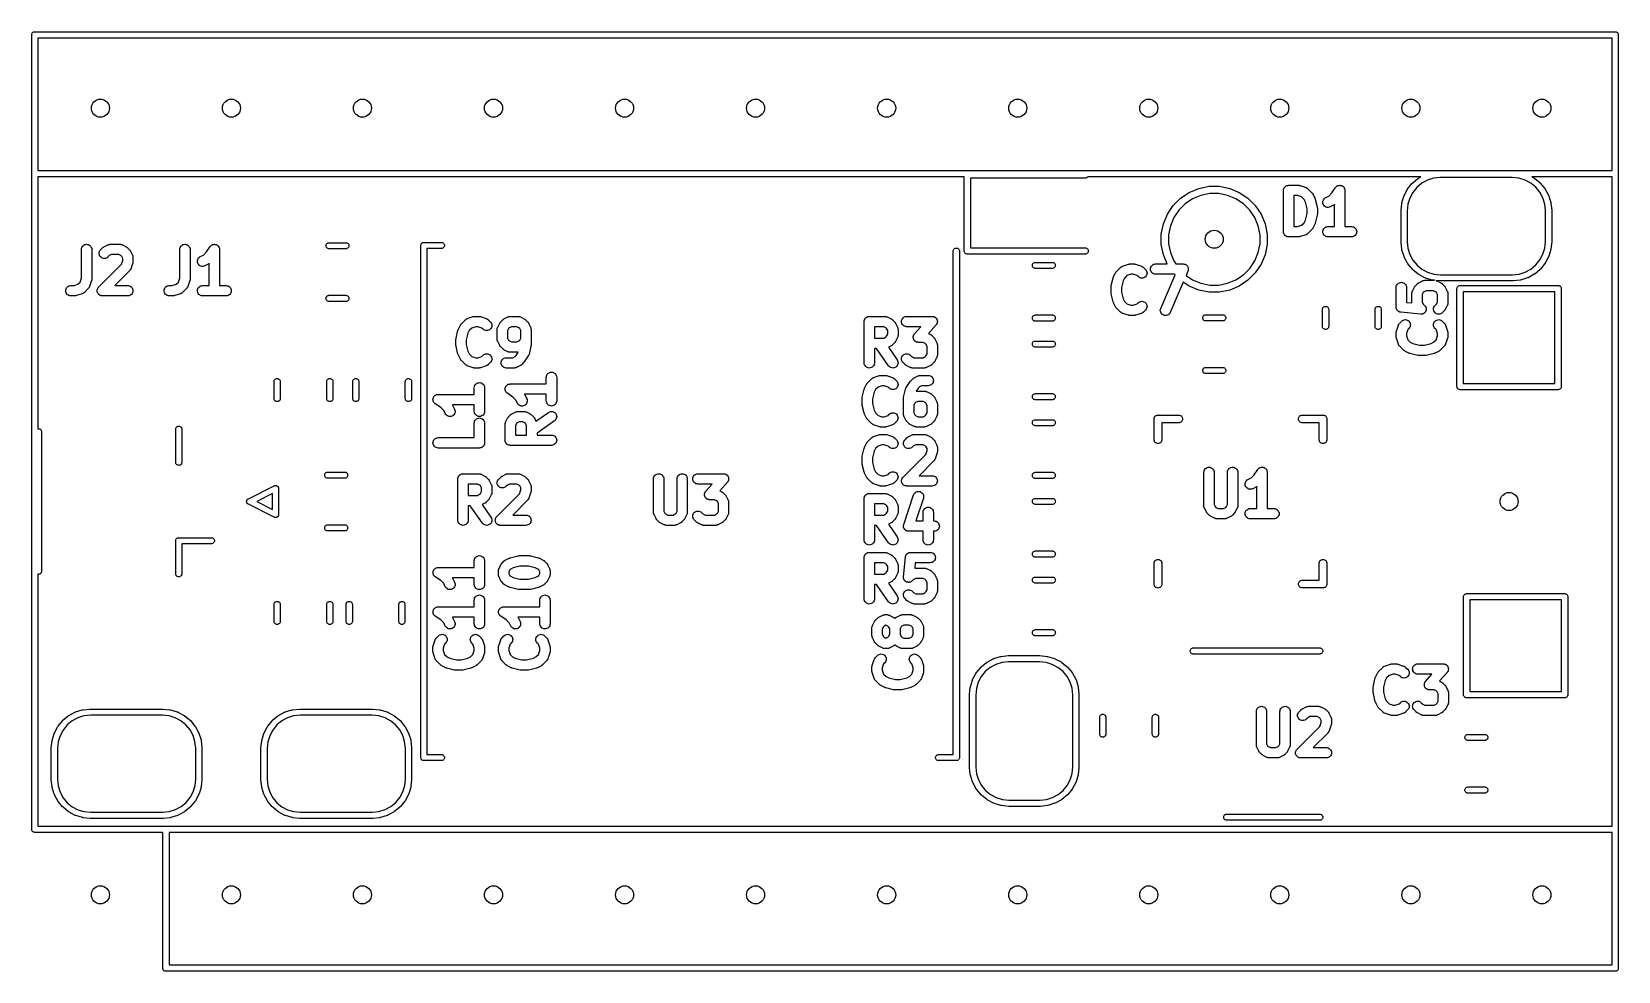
# Model space of a CAD drawing. Extents: x -0.05 to 1.16, y -0.06 to 0.66.
import ezdxf

# ---------------------------------------------------------------- set-up
doc = ezdxf.new("R2010")
doc.units = 0
doc.header["$MEASUREMENT"] = 0
doc.layers.add('BLACK', color=7, linetype='CONTINUOUS')

msp = doc.modelspace()

# ---------------------------------------------------------------- linework, layer by layer
at = {"layer": 'BLACK', "linetype": 'CONTINUOUS'}
for p, q in [((-0.0524, 0.6559), (-0.0523, 0.6564)), ((-0.0524, 0.6558), (-0.0524, 0.6559)), ((-0.0524, 0.5501), (-0.0524, 0.6558)), ((-0.0523, 0.6564), (-0.0522, 0.6568)), ((-0.0522, 0.6568), (-0.052, 0.6572)), ((-0.052, 0.6572), (-0.0517, 0.6576)), ((-0.0517, 0.6576), (-0.0513, 0.6579)), ((-0.0513, 0.6579), (-0.0509, 0.6581)), ((-0.0509, 0.6581), (-0.0505, 0.6582)), ((-0.0505, 0.6582), (-0.0501, 0.6583)), ((-0.0501, 0.6583), (-0.05, 0.6583)), ((-0.05, 0.6583), (-0.0499, 0.6583)), ((-0.0499, 0.6583), (1.1558, 0.6583)), ((1.1558, 0.6583), (1.1559, 0.6583)), ((1.1559, 0.6583), (1.156, 0.6583)), ((1.156, 0.6583), (1.1564, 0.6582)), ((1.1564, 0.6582), (1.1568, 0.6581)), ((1.1568, 0.6581), (1.1572, 0.6579)), ((1.1572, 0.6579), (1.1576, 0.6576)), ((1.1576, 0.6576), (1.1579, 0.6572)), ((1.1579, 0.6572), (1.1581, 0.6568)), ((1.1581, 0.6568), (1.1582, 0.6564)), ((1.1582, 0.6564), (1.1583, 0.6559)), ((1.1583, 0.6559), (1.1583, 0.6558)), ((1.1583, 0.6558), (1.1583, 0.5501)), ((-0.0476, 0.6535), (-0.0476, 0.5524)), ((1.1535, 0.6535), (-0.0476, 0.6535)), ((1.1535, 0.5524), (1.1535, 0.6535)), ((-0.0524, 0.55), (-0.0524, 0.5501)), ((-0.0524, 0.5499), (-0.0524, 0.55)), ((-0.0524, 0.0501), (-0.0524, 0.5499)), ((-0.0476, 0.5524), (1.1535, 0.5524)), ((0.6592, 0.5476), (-0.0476, 0.5476)), ((-0.0476, 0.5476), (-0.0476, 0.3555)), ((0.6592, 0.4912), (0.6592, 0.5476)), ((0.7516, 0.5466), (0.6639, 0.5466)), ((0.6639, 0.5466), (0.6639, 0.4934)), ((0.752, 0.5466), (0.7516, 0.5466)), ((0.7524, 0.5467), (0.752, 0.5466)), ((0.7528, 0.547), (0.7524, 0.5467)), ((0.7532, 0.5473), (0.7528, 0.547)), ((0.7535, 0.5476), (0.7532, 0.5473)), ((1.0076, 0.5476), (0.7535, 0.5476)), ((0.7535, 0.5476), (0.7535, 0.5476)), ((1.0014, 0.5431), (1.0055, 0.5465)), ((1.0055, 0.5465), (1.0057, 0.5466)), ((1.0055, 0.5465), (1.0055, 0.5465)), ((1.0057, 0.5466), (1.0059, 0.5467)), ((1.0059, 0.5467), (1.0076, 0.5476)), ((1.0127, 0.545), (1.0084, 0.5427)), ((1.0174, 0.5465), (1.0127, 0.545)), ((1.0224, 0.547), (1.0174, 0.5465)), ((1.0225, 0.547), (1.0224, 0.547)), ((1.0774, 0.547), (1.0225, 0.547)), ((1.0824, 0.5465), (1.0774, 0.547)), ((1.0872, 0.5451), (1.0824, 0.5465)), ((1.0915, 0.5428), (1.0872, 0.5451)), ((1.1535, 0.5476), (1.0924, 0.5476)), ((1.0924, 0.5476), (1.0939, 0.5469)), ((1.0939, 0.5469), (1.0939, 0.5468)), ((1.0939, 0.5468), (1.0941, 0.5467)), ((1.0941, 0.5467), (1.0943, 0.5466)), ((1.0943, 0.5466), (1.0985, 0.5432)), ((1.1535, 0.0524), (1.1535, 0.5476)), ((1.1583, 0.5501), (1.1583, 0.55)), ((1.1583, 0.55), (1.1583, 0.5499)), ((1.1583, 0.5499), (1.1583, 0.0501)), ((0.8243, 0.5313), (0.8309, 0.5358)), ((0.8309, 0.5358), (0.8382, 0.5388)), ((0.8398, 0.5335), (0.8335, 0.5309)), ((0.8382, 0.5388), (0.846, 0.5404)), ((0.8466, 0.5349), (0.8398, 0.5335)), ((0.846, 0.5404), (0.854, 0.5404)), ((0.8534, 0.5349), (0.8466, 0.5349)), ((0.8602, 0.5335), (0.8534, 0.5349)), ((0.854, 0.5404), (0.8618, 0.5388)), ((0.8665, 0.5309), (0.8602, 0.5335)), ((0.8618, 0.5388), (0.8691, 0.5358)), ((0.8691, 0.5358), (0.8757, 0.5313)), ((0.9028, 0.5373), (0.9029, 0.5377)), ((0.9028, 0.5372), (0.9028, 0.5373)), ((0.9028, 0.5373), (0.9028, 0.5373)), ((0.9028, 0.5373), (0.9028, 0.5373)), ((0.9028, 0.5373), (0.9028, 0.5373)), ((0.9028, 0.5058), (0.9028, 0.5372)), ((0.9029, 0.5381), (0.903, 0.5384)), ((0.9029, 0.538), (0.9029, 0.5381)), ((0.9029, 0.5381), (0.9029, 0.5381)), ((0.9029, 0.5377), (0.9029, 0.538)), ((0.903, 0.5384), (0.9031, 0.5388)), ((0.9031, 0.5388), (0.9033, 0.5391)), ((0.9031, 0.5388), (0.9031, 0.5388)), ((0.9031, 0.5388), (0.9031, 0.5388)), ((0.9033, 0.5391), (0.9035, 0.5394)), ((0.9035, 0.5395), (0.9037, 0.5398)), ((0.9035, 0.5394), (0.9035, 0.5395)), ((0.9035, 0.5395), (0.9035, 0.5395)), ((0.9037, 0.5398), (0.904, 0.54)), ((0.904, 0.5401), (0.9043, 0.5403)), ((0.904, 0.54), (0.904, 0.5401)), ((0.904, 0.5401), (0.904, 0.5401)), ((0.9043, 0.5403), (0.9046, 0.5405)), ((0.9046, 0.5405), (0.9049, 0.5407)), ((0.9046, 0.5405), (0.9046, 0.5405)), ((0.9046, 0.5405), (0.9046, 0.5405)), ((0.9049, 0.5407), (0.9053, 0.5409)), ((0.9053, 0.5409), (0.9056, 0.541)), ((0.9053, 0.5409), (0.9053, 0.5409)), ((0.9053, 0.5409), (0.9053, 0.5409)), ((0.9056, 0.541), (0.906, 0.5411)), ((0.906, 0.5411), (0.906, 0.5411)), ((0.906, 0.5411), (0.906, 0.5411)), ((0.906, 0.5411), (0.9064, 0.5411)), ((0.9064, 0.5411), (0.9068, 0.5412)), ((0.9068, 0.5412), (0.9143, 0.5412)), ((0.9107, 0.5333), (0.9107, 0.5097)), ((0.9136, 0.5333), (0.9107, 0.5333)), ((0.9166, 0.5323), (0.9136, 0.5333)), ((0.9143, 0.5412), (0.9145, 0.5412)), ((0.9143, 0.5412), (0.9143, 0.5412)), ((0.9145, 0.5412), (0.9147, 0.5412)), ((0.9147, 0.5412), (0.9149, 0.5411)), ((0.9149, 0.5411), (0.9151, 0.5411)), ((0.9151, 0.5411), (0.9153, 0.541)), ((0.9153, 0.541), (0.9155, 0.541)), ((0.9155, 0.541), (0.92, 0.5395)), ((0.92, 0.5395), (0.92, 0.5395)), ((0.92, 0.5395), (0.9202, 0.5394)), ((0.9202, 0.5394), (0.9203, 0.5394)), ((0.9203, 0.5394), (0.9205, 0.5393)), ((0.9205, 0.5393), (0.9207, 0.5391)), ((0.9207, 0.5391), (0.9208, 0.5391)), ((0.9208, 0.5391), (0.9209, 0.539)), ((0.9209, 0.539), (0.9212, 0.5388)), ((0.9212, 0.5388), (0.9214, 0.5387)), ((0.9214, 0.5387), (0.9214, 0.5386)), ((0.9214, 0.5386), (0.9215, 0.5385)), ((0.9215, 0.5385), (0.9245, 0.5355)), ((0.9245, 0.5355), (0.9246, 0.5355)), ((0.9246, 0.5355), (0.9247, 0.5353)), ((0.9247, 0.5353), (0.9249, 0.5352)), ((0.9249, 0.5352), (0.925, 0.535)), ((0.925, 0.535), (0.9251, 0.5349)), ((0.9251, 0.5349), (0.9252, 0.5347)), ((0.9252, 0.5347), (0.9253, 0.5345)), ((0.9253, 0.5345), (0.9268, 0.5315)), ((0.935, 0.5318), (0.9374, 0.533)), ((0.9374, 0.533), (0.9397, 0.5353)), ((0.9397, 0.5353), (0.9425, 0.5394)), ((0.9425, 0.5395), (0.9427, 0.5398)), ((0.9425, 0.5394), (0.9425, 0.5395)), ((0.9425, 0.5395), (0.9425, 0.5395)), ((0.9425, 0.5395), (0.9425, 0.5395)), ((0.9425, 0.5395), (0.9425, 0.5395)), ((0.9427, 0.5398), (0.943, 0.5401)), ((0.943, 0.5401), (0.9433, 0.5403)), ((0.943, 0.5401), (0.943, 0.5401)), ((0.943, 0.5401), (0.943, 0.5401)), ((0.9433, 0.5403), (0.9436, 0.5405)), ((0.9436, 0.5405), (0.9439, 0.5407)), ((0.9436, 0.5405), (0.9436, 0.5405)), ((0.9436, 0.5405), (0.9436, 0.5405)), ((0.9439, 0.5407), (0.9443, 0.5409)), ((0.9443, 0.5409), (0.9446, 0.541)), ((0.9443, 0.5409), (0.9443, 0.5409)), ((0.9443, 0.5409), (0.9443, 0.5409)), ((0.9446, 0.541), (0.945, 0.5411)), ((0.945, 0.5411), (0.945, 0.5411)), ((0.945, 0.5411), (0.945, 0.5411)), ((0.945, 0.5411), (0.9454, 0.5411)), ((0.9454, 0.5411), (0.9458, 0.5412)), ((0.9458, 0.5412), (0.9458, 0.5412)), ((0.9458, 0.5412), (0.9461, 0.5411)), ((0.9458, 0.5412), (0.9458, 0.5412)), ((0.9461, 0.5411), (0.9465, 0.5411)), ((0.9465, 0.5411), (0.9465, 0.5411)), ((0.9465, 0.5411), (0.9465, 0.5411)), ((0.9465, 0.5411), (0.9469, 0.541)), ((0.9469, 0.541), (0.9473, 0.5409)), ((0.9473, 0.5409), (0.9473, 0.5409)), ((0.9473, 0.5409), (0.9473, 0.5409)), ((0.9473, 0.5409), (0.9476, 0.5407)), ((0.9476, 0.5407), (0.9479, 0.5405)), ((0.9479, 0.5405), (0.948, 0.5405)), ((0.948, 0.5405), (0.948, 0.5405)), ((0.948, 0.5405), (0.9483, 0.5403)), ((0.9483, 0.5403), (0.9485, 0.54)), ((0.9485, 0.54), (0.9485, 0.54)), ((0.9485, 0.54), (0.9485, 0.54)), ((0.9485, 0.54), (0.9488, 0.5397)), ((0.9488, 0.5397), (0.949, 0.5394)), ((0.949, 0.5394), (0.949, 0.5394)), ((0.949, 0.5394), (0.949, 0.5394)), ((0.949, 0.5394), (0.9492, 0.5391)), ((0.9492, 0.5391), (0.9494, 0.5387)), ((0.9494, 0.5387), (0.9494, 0.5387)), ((0.9494, 0.5387), (0.9494, 0.5387)), ((0.9494, 0.5387), (0.9495, 0.5384)), ((0.9495, 0.5384), (0.9496, 0.538)), ((0.9496, 0.538), (0.9496, 0.538)), ((0.9496, 0.538), (0.9496, 0.538)), ((0.9496, 0.538), (0.9496, 0.5376)), ((0.9496, 0.5376), (0.9497, 0.5372)), ((0.9497, 0.5372), (0.9497, 0.5097)), ((0.9931, 0.5278), (0.9947, 0.533)), ((0.9947, 0.533), (0.9948, 0.5332)), ((0.9947, 0.533), (0.9947, 0.533)), ((0.9948, 0.5332), (0.9949, 0.5334)), ((0.9949, 0.5334), (0.9974, 0.5382)), ((0.9974, 0.5382), (0.9975, 0.5384)), ((0.9974, 0.5382), (0.9974, 0.5382)), ((0.9975, 0.5384), (0.9977, 0.5386)), ((0.9977, 0.5386), (1.0011, 0.5427)), ((1.0015, 0.5357), (0.9992, 0.5314)), ((1.0011, 0.5427), (1.0012, 0.5429)), ((1.0011, 0.5427), (1.0011, 0.5427)), ((1.0012, 0.5429), (1.0014, 0.5431)), ((1.0046, 0.5396), (1.0015, 0.5357)), ((1.0084, 0.5427), (1.0046, 0.5396)), ((1.0953, 0.5397), (1.0915, 0.5428)), ((1.0984, 0.5359), (1.0953, 0.5397)), ((1.1008, 0.5316), (1.0984, 0.5359)), ((1.0985, 0.5432), (1.0985, 0.5432)), ((1.0985, 0.5432), (1.0986, 0.543)), ((1.0986, 0.543), (1.0988, 0.5429)), ((1.0988, 0.5429), (1.1022, 0.5387)), ((1.1022, 0.5387), (1.1022, 0.5387)), ((1.1022, 0.5387), (1.1024, 0.5385)), ((1.1024, 0.5385), (1.1025, 0.5383)), ((1.1025, 0.5383), (1.105, 0.5336)), ((1.105, 0.5336), (1.1051, 0.5336)), ((1.1051, 0.5336), (1.1051, 0.5334)), ((1.1051, 0.5334), (1.1052, 0.5332)), ((1.1052, 0.5332), (1.1068, 0.5281)), ((0.8142, 0.5191), (0.8187, 0.5257)), ((0.8187, 0.5257), (0.8243, 0.5313)), ((0.8229, 0.5222), (0.8191, 0.5165)), ((0.8278, 0.5271), (0.8229, 0.5222)), ((0.8335, 0.5309), (0.8278, 0.5271)), ((0.8722, 0.5271), (0.8665, 0.5309)), ((0.8771, 0.5222), (0.8722, 0.5271)), ((0.8757, 0.5313), (0.8813, 0.5257)), ((0.8809, 0.5165), (0.8771, 0.5222)), ((0.8813, 0.5257), (0.8858, 0.5191)), ((0.9185, 0.5304), (0.9166, 0.5323)), ((0.9195, 0.5284), (0.9185, 0.5304)), ((0.9208, 0.5233), (0.9195, 0.5284)), ((0.9208, 0.5197), (0.9208, 0.5233)), ((0.9268, 0.5315), (0.9268, 0.5315)), ((0.9268, 0.5315), (0.9268, 0.5314)), ((0.9268, 0.5314), (0.9268, 0.5314)), ((0.9268, 0.5314), (0.9269, 0.5311)), ((0.9269, 0.5311), (0.9271, 0.5307)), ((0.9271, 0.5307), (0.9271, 0.5307)), ((0.9271, 0.5307), (0.9271, 0.5307)), ((0.9271, 0.5307), (0.9286, 0.5247)), ((0.9286, 0.5247), (0.9286, 0.5247)), ((0.9286, 0.5247), (0.9286, 0.5246)), ((0.9286, 0.5246), (0.9286, 0.5245)), ((0.9286, 0.5245), (0.9286, 0.5242)), ((0.9286, 0.5242), (0.9287, 0.5239)), ((0.9287, 0.5239), (0.9287, 0.5238)), ((0.9287, 0.5238), (0.9287, 0.5238)), ((0.9287, 0.5238), (0.9287, 0.5192)), ((0.9328, 0.5288), (0.933, 0.5295)), ((0.9328, 0.528), (0.9328, 0.5288)), ((0.9329, 0.5272), (0.9328, 0.528)), ((0.9332, 0.5265), (0.9329, 0.5272)), ((0.933, 0.5295), (0.9333, 0.5302)), ((0.9336, 0.5259), (0.9332, 0.5265)), ((0.9333, 0.5302), (0.9338, 0.5308)), ((0.9341, 0.5253), (0.9336, 0.5259)), ((0.9338, 0.5308), (0.9343, 0.5314)), ((0.9348, 0.5248), (0.9341, 0.5253)), ((0.9343, 0.5314), (0.935, 0.5318)), ((0.9355, 0.5245), (0.9348, 0.5248)), ((0.9362, 0.5243), (0.9355, 0.5245)), ((0.937, 0.5243), (0.9362, 0.5243)), ((0.9377, 0.5244), (0.937, 0.5243)), ((0.9385, 0.5247), (0.9377, 0.5244)), ((0.9415, 0.5262), (0.9385, 0.5247)), ((0.9385, 0.5247), (0.9385, 0.5247)), ((0.9417, 0.5263), (0.9415, 0.5262)), ((0.9418, 0.5264), (0.9417, 0.5263)), ((0.9418, 0.5097), (0.9418, 0.5264)), ((0.9925, 0.522), (0.9931, 0.5274)), ((0.9925, 0.5219), (0.9925, 0.522)), ((0.9925, 0.522), (0.9925, 0.522)), ((0.9925, 0.4981), (0.9925, 0.5219)), ((0.9931, 0.5276), (0.9931, 0.5278)), ((0.9931, 0.5274), (0.9931, 0.5276)), ((0.9931, 0.5274), (0.9931, 0.5274)), ((0.9977, 0.5267), (0.9972, 0.5217)), ((0.9972, 0.5217), (0.9972, 0.4982)), ((0.9992, 0.5314), (0.9977, 0.5267)), ((1.1022, 0.5269), (1.1008, 0.5316)), ((1.1028, 0.5219), (1.1022, 0.5269)), ((1.1028, 0.5218), (1.1028, 0.5219)), ((1.1028, 0.4983), (1.1028, 0.5218)), ((1.1068, 0.5281), (1.1068, 0.528)), ((1.1068, 0.528), (1.1069, 0.5278)), ((1.1069, 0.5278), (1.1069, 0.5276)), ((1.1069, 0.5276), (1.1075, 0.5222)), ((1.1075, 0.5222), (1.1075, 0.5222)), ((1.1075, 0.5222), (1.1075, 0.5221)), ((1.1075, 0.5221), (1.1075, 0.522)), ((1.1075, 0.522), (1.1075, 0.5219)), ((1.1075, 0.5219), (1.1075, 0.5219)), ((1.1075, 0.5219), (1.1075, 0.4981)), ((0.8096, 0.504), (0.8112, 0.5118)), ((0.8112, 0.5118), (0.8142, 0.5191)), ((0.8165, 0.5102), (0.8151, 0.5034)), ((0.8191, 0.5165), (0.8165, 0.5102)), ((0.8835, 0.5102), (0.8809, 0.5165)), ((0.8849, 0.5034), (0.8835, 0.5102)), ((0.8858, 0.5191), (0.8888, 0.5118)), ((0.8888, 0.5118), (0.8904, 0.504)), ((0.9107, 0.5097), (0.9136, 0.5097)), ((0.9136, 0.5097), (0.9166, 0.5107)), ((0.9166, 0.5107), (0.9185, 0.5126)), ((0.9185, 0.5126), (0.9195, 0.5146)), ((0.9195, 0.5146), (0.9208, 0.5197)), ((0.9253, 0.5085), (0.9252, 0.5084)), ((0.9268, 0.5115), (0.9253, 0.5085)), ((0.9269, 0.5119), (0.9268, 0.5115)), ((0.9268, 0.5115), (0.9268, 0.5115)), ((0.9268, 0.5115), (0.9268, 0.5115)), ((0.927, 0.5122), (0.9269, 0.5119)), ((0.9271, 0.5122), (0.927, 0.5122)), ((0.9286, 0.5183), (0.9271, 0.5123)), ((0.9271, 0.5123), (0.9271, 0.5122)), ((0.9271, 0.5122), (0.9271, 0.5122)), ((0.9287, 0.5191), (0.9286, 0.5187)), ((0.9286, 0.5187), (0.9286, 0.5184)), ((0.9286, 0.5184), (0.9286, 0.5184)), ((0.9286, 0.5184), (0.9286, 0.5183)), ((0.9287, 0.5192), (0.9287, 0.5192)), ((0.9287, 0.5192), (0.9287, 0.5191)), ((0.9287, 0.5191), (0.9287, 0.5191)), ((0.9335, 0.508), (0.934, 0.5085)), ((0.934, 0.5085), (0.9346, 0.509)), ((0.9346, 0.509), (0.9352, 0.5094)), ((0.9352, 0.5094), (0.936, 0.5096)), ((0.936, 0.5096), (0.9367, 0.5097)), ((0.9367, 0.5097), (0.9418, 0.5097)), ((0.9497, 0.5097), (0.9547, 0.5097)), ((0.9547, 0.5097), (0.9548, 0.5097)), ((0.9548, 0.5097), (0.9556, 0.5096)), ((0.9556, 0.5096), (0.9563, 0.5094)), ((0.9563, 0.5094), (0.957, 0.509)), ((0.957, 0.509), (0.9576, 0.5085)), ((0.9576, 0.5085), (0.958, 0.5079)), ((0.1723, 0.496), (0.1725, 0.4964)), ((0.1725, 0.4964), (0.1728, 0.4968)), ((0.1728, 0.4968), (0.1732, 0.4971)), ((0.1732, 0.4971), (0.1736, 0.4973)), ((0.1736, 0.4973), (0.174, 0.4974)), ((0.174, 0.4974), (0.1744, 0.4974)), ((0.1744, 0.4974), (0.1874, 0.4974)), ((0.1874, 0.4974), (0.1878, 0.4974)), ((0.1878, 0.4974), (0.1882, 0.4973)), ((0.1882, 0.4973), (0.1886, 0.4971)), ((0.1886, 0.4971), (0.189, 0.4968)), ((0.189, 0.4968), (0.1893, 0.4964)), ((0.1893, 0.4964), (0.1895, 0.496)), ((0.2447, 0.4962), (0.2449, 0.4966)), ((0.2449, 0.4966), (0.2452, 0.497)), ((0.2452, 0.497), (0.2455, 0.4972)), ((0.2455, 0.4972), (0.2459, 0.4975)), ((0.2459, 0.4975), (0.2464, 0.4976)), ((0.2464, 0.4976), (0.2467, 0.4976)), ((0.2467, 0.4976), (0.2469, 0.4976)), ((0.2469, 0.4976), (0.247, 0.4976)), ((0.247, 0.4976), (0.2604, 0.4976)), ((0.2604, 0.4976), (0.2607, 0.4976)), ((0.2607, 0.4976), (0.2611, 0.4975)), ((0.2611, 0.4975), (0.2616, 0.4972)), ((0.2616, 0.4972), (0.2619, 0.497)), ((0.2619, 0.497), (0.2622, 0.4966)), ((0.2622, 0.4966), (0.2624, 0.4962)), ((0.8096, 0.496), (0.8096, 0.504)), ((0.8151, 0.5034), (0.8151, 0.4966)), ((0.8151, 0.4966), (0.8165, 0.4898)), ((0.8835, 0.4898), (0.8849, 0.4966)), ((0.8849, 0.4966), (0.8849, 0.5034)), ((0.8904, 0.504), (0.8904, 0.496)), ((0.9029, 0.5054), (0.9028, 0.5058)), ((0.9029, 0.505), (0.9029, 0.5054)), ((0.903, 0.5046), (0.9029, 0.505)), ((0.9029, 0.505), (0.9029, 0.505)), ((0.9029, 0.505), (0.9029, 0.505)), ((0.9031, 0.5043), (0.903, 0.5046)), ((0.9033, 0.5039), (0.9031, 0.5043)), ((0.9031, 0.5043), (0.9031, 0.5043)), ((0.9031, 0.5043), (0.9031, 0.5043)), ((0.9035, 0.5036), (0.9033, 0.5039)), ((0.9037, 0.5033), (0.9035, 0.5036)), ((0.9035, 0.5036), (0.9035, 0.5036)), ((0.9035, 0.5036), (0.9035, 0.5036)), ((0.9039, 0.503), (0.9037, 0.5033)), ((0.904, 0.503), (0.9039, 0.503)), ((0.9042, 0.5027), (0.904, 0.503)), ((0.904, 0.503), (0.904, 0.503)), ((0.9045, 0.5025), (0.9042, 0.5027)), ((0.9046, 0.5025), (0.9045, 0.5025)), ((0.9045, 0.5025), (0.9045, 0.5025)), ((0.9049, 0.5023), (0.9046, 0.5025)), ((0.9052, 0.5021), (0.9049, 0.5023)), ((0.9056, 0.502), (0.9052, 0.5021)), ((0.9052, 0.5021), (0.9052, 0.5021)), ((0.9052, 0.5021), (0.9052, 0.5021)), ((0.9059, 0.5019), (0.9056, 0.502)), ((0.906, 0.5019), (0.9059, 0.5019)), ((0.9059, 0.5019), (0.9059, 0.5019)), ((0.9063, 0.5019), (0.906, 0.5019)), ((0.9067, 0.5018), (0.9063, 0.5019)), ((0.9068, 0.5018), (0.9067, 0.5018)), ((0.9067, 0.5018), (0.9067, 0.5018)), ((0.9067, 0.5018), (0.9067, 0.5018)), ((0.9067, 0.5018), (0.9067, 0.5018)), ((0.9143, 0.5018), (0.9068, 0.5018)), ((0.9145, 0.5018), (0.9143, 0.5018)), ((0.9147, 0.5018), (0.9145, 0.5018)), ((0.9149, 0.5019), (0.9147, 0.5018)), ((0.915, 0.5019), (0.9149, 0.5019)), ((0.9152, 0.502), (0.915, 0.5019)), ((0.9154, 0.502), (0.9152, 0.502)), ((0.9155, 0.502), (0.9154, 0.502)), ((0.92, 0.5035), (0.9155, 0.502)), ((0.9201, 0.5036), (0.92, 0.5035)), ((0.9202, 0.5036), (0.9201, 0.5036)), ((0.9205, 0.5037), (0.9202, 0.5036)), ((0.9207, 0.5038), (0.9205, 0.5037)), ((0.9208, 0.5039), (0.9207, 0.5038)), ((0.9209, 0.504), (0.9208, 0.5039)), ((0.9211, 0.5041), (0.9209, 0.504)), ((0.9213, 0.5043), (0.9211, 0.5041)), ((0.9214, 0.5044), (0.9213, 0.5043)), ((0.9215, 0.5044), (0.9214, 0.5044)), ((0.9245, 0.5075), (0.9215, 0.5045)), ((0.9215, 0.5045), (0.9215, 0.5044)), ((0.9247, 0.5076), (0.9245, 0.5075)), ((0.9248, 0.5078), (0.9247, 0.5076)), ((0.9249, 0.5079), (0.9248, 0.5078)), ((0.925, 0.5081), (0.9249, 0.5079)), ((0.9251, 0.5083), (0.925, 0.5081)), ((0.9252, 0.5084), (0.9251, 0.5083)), ((0.9328, 0.5058), (0.9329, 0.5065)), ((0.9329, 0.505), (0.9328, 0.5058)), ((0.9329, 0.5065), (0.9331, 0.5073)), ((0.9331, 0.5043), (0.9329, 0.505)), ((0.9331, 0.5073), (0.9335, 0.508)), ((0.9335, 0.5036), (0.9331, 0.5043)), ((0.9339, 0.503), (0.9335, 0.5036)), ((0.9345, 0.5025), (0.9339, 0.503)), ((0.9352, 0.5021), (0.9345, 0.5025)), ((0.9359, 0.5019), (0.9352, 0.5021)), ((0.9367, 0.5018), (0.9359, 0.5019)), ((0.9547, 0.5018), (0.9367, 0.5018)), ((0.9367, 0.5018), (0.9367, 0.5018)), ((0.9555, 0.5019), (0.9547, 0.5018)), ((0.9562, 0.5021), (0.9555, 0.5019)), ((0.9569, 0.5025), (0.9562, 0.5021)), ((0.9575, 0.503), (0.9569, 0.5025)), ((0.958, 0.5036), (0.9575, 0.503)), ((0.958, 0.5079), (0.9584, 0.5072)), ((0.9584, 0.5042), (0.958, 0.5036)), ((0.9584, 0.5072), (0.9586, 0.5065)), ((0.9586, 0.505), (0.9584, 0.5042)), ((0.9586, 0.5065), (0.9587, 0.5057)), ((0.9587, 0.5057), (0.9586, 0.505)), ((0.9925, 0.498), (0.9925, 0.4981)), ((0.9925, 0.4981), (0.9925, 0.4981)), ((0.9925, 0.4979), (0.9925, 0.498)), ((0.9925, 0.4978), (0.9925, 0.4979)), ((0.9931, 0.4924), (0.9925, 0.4978)), ((0.9925, 0.4978), (0.9925, 0.4978)), ((0.9972, 0.4982), (0.9972, 0.4981)), ((0.9972, 0.4981), (0.9978, 0.4931)), ((1.1023, 0.4933), (1.1028, 0.4983)), ((1.1075, 0.498), (1.1069, 0.4926)), ((1.1075, 0.4981), (1.1075, 0.498)), ((1.1075, 0.498), (1.1075, 0.498)), ((-0.0144, 0.4923), (-0.0143, 0.4931)), ((-0.0144, 0.4922), (-0.0144, 0.4923)), ((-0.0144, 0.4704), (-0.0144, 0.4922)), ((-0.0143, 0.4931), (-0.0141, 0.4938)), ((-0.0141, 0.4938), (-0.0137, 0.4945)), ((-0.0137, 0.4945), (-0.0133, 0.4951)), ((-0.0133, 0.4951), (-0.0127, 0.4955)), ((-0.0127, 0.4955), (-0.012, 0.4959)), ((-0.012, 0.4959), (-0.0112, 0.4961)), ((-0.0112, 0.4961), (-0.0105, 0.4962)), ((-0.0105, 0.4962), (-0.0097, 0.4961)), ((-0.0097, 0.4961), (-0.009, 0.4959)), ((-0.009, 0.4959), (-0.0083, 0.4955)), ((-0.0083, 0.4955), (-0.0077, 0.495)), ((-0.0077, 0.495), (-0.0072, 0.4944)), ((-0.0072, 0.4944), (-0.0069, 0.4937)), ((-0.0069, 0.4937), (-0.0066, 0.493)), ((-0.0066, 0.493), (-0.0066, 0.4922)), ((-0.0066, 0.4922), (-0.0066, 0.4698)), ((-0.0009, 0.49), (-0.0006, 0.4908)), ((-0.0009, 0.4893), (-0.0009, 0.49)), ((-0.0009, 0.4885), (-0.0009, 0.4893)), ((-0.0006, 0.4878), (-0.0009, 0.4885)), ((-0.0006, 0.4908), (-0.0003, 0.4914)), ((-0.0003, 0.4871), (-0.0006, 0.4878)), ((-0.0003, 0.4914), (0.0002, 0.492)), ((0.0002, 0.4865), (-0.0003, 0.4871)), ((0.0002, 0.492), (0.0017, 0.4935)), ((0.0008, 0.486), (0.0002, 0.4865)), ((0.0015, 0.4856), (0.0008, 0.486)), ((0.0022, 0.4854), (0.0015, 0.4856)), ((0.0017, 0.4935), (0.0018, 0.4936)), ((0.0018, 0.4936), (0.0019, 0.4937)), ((0.0019, 0.4937), (0.0021, 0.4939)), ((0.0021, 0.4939), (0.0022, 0.4939)), ((0.0022, 0.4939), (0.0024, 0.494)), ((0.003, 0.4853), (0.0022, 0.4854)), ((0.0024, 0.494), (0.0026, 0.4942)), ((0.0026, 0.4942), (0.0027, 0.4943)), ((0.0027, 0.4943), (0.0057, 0.4958)), ((0.0037, 0.4854), (0.003, 0.4853)), ((0.0045, 0.4856), (0.0037, 0.4854)), ((0.0051, 0.4859), (0.0045, 0.4856)), ((0.0057, 0.4864), (0.0051, 0.4859)), ((0.0057, 0.4958), (0.0058, 0.4958)), ((0.0058, 0.4865), (0.0057, 0.4864)), ((0.0058, 0.4958), (0.0059, 0.4958)), ((0.0068, 0.4875), (0.0058, 0.4865)), ((0.0059, 0.4958), (0.006, 0.4959)), ((0.006, 0.4959), (0.0063, 0.496)), ((0.0063, 0.496), (0.0065, 0.4961)), ((0.0065, 0.4961), (0.0066, 0.4961)), ((0.0066, 0.4961), (0.0067, 0.4961)), ((0.0067, 0.4961), (0.007, 0.4961)), ((0.0084, 0.4883), (0.0068, 0.4875)), ((0.007, 0.4961), (0.0073, 0.4962)), ((0.0073, 0.4962), (0.0074, 0.4962)), ((0.0074, 0.4962), (0.0075, 0.4962)), ((0.0075, 0.4962), (0.015, 0.4962)), ((0.0141, 0.4883), (0.0084, 0.4883)), ((0.0157, 0.4875), (0.0141, 0.4883)), ((0.015, 0.4962), (0.0151, 0.4962)), ((0.0151, 0.4962), (0.0152, 0.4962)), ((0.0152, 0.4962), (0.0153, 0.4962)), ((0.0153, 0.4962), (0.0155, 0.4961)), ((0.0155, 0.4961), (0.0158, 0.4961)), ((0.0163, 0.4869), (0.0157, 0.4875)), ((0.0158, 0.4961), (0.0159, 0.4961)), ((0.0159, 0.4961), (0.016, 0.496)), ((0.016, 0.496), (0.0163, 0.4959)), ((0.0163, 0.4959), (0.0165, 0.4959)), ((0.0171, 0.4853), (0.0163, 0.4869)), ((0.0165, 0.4959), (0.0167, 0.4958)), ((0.0167, 0.4958), (0.0168, 0.4958)), ((0.0168, 0.4958), (0.0198, 0.4943)), ((0.0171, 0.4839), (0.0171, 0.4853)), ((0.0198, 0.4943), (0.0198, 0.4942)), ((0.0198, 0.4942), (0.02, 0.4941)), ((0.02, 0.4941), (0.0202, 0.494)), ((0.0202, 0.494), (0.0203, 0.4939)), ((0.0203, 0.4939), (0.0205, 0.4938)), ((0.0205, 0.4938), (0.0206, 0.4937)), ((0.0206, 0.4937), (0.0208, 0.4935)), ((0.0208, 0.4935), (0.0223, 0.492)), ((0.0223, 0.492), (0.0223, 0.492)), ((0.0223, 0.492), (0.0225, 0.4918)), ((0.0225, 0.4918), (0.0226, 0.4917)), ((0.0226, 0.4917), (0.0227, 0.4915)), ((0.0227, 0.4915), (0.0228, 0.4914)), ((0.0228, 0.4914), (0.0229, 0.4912)), ((0.0229, 0.4912), (0.023, 0.491)), ((0.023, 0.491), (0.0245, 0.488)), ((0.0245, 0.488), (0.0245, 0.488)), ((0.0245, 0.488), (0.0246, 0.4879)), ((0.0246, 0.4879), (0.0246, 0.4877)), ((0.0246, 0.4877), (0.0247, 0.4875)), ((0.0247, 0.4875), (0.0248, 0.4872)), ((0.0248, 0.4872), (0.0248, 0.4871)), ((0.0248, 0.4871), (0.0249, 0.487)), ((0.0249, 0.487), (0.0249, 0.4867)), ((0.0249, 0.4867), (0.0249, 0.4865)), ((0.0249, 0.4865), (0.0249, 0.4864)), ((0.0249, 0.4864), (0.0249, 0.4862)), ((0.0249, 0.4862), (0.0249, 0.4832)), ((0.0606, 0.4923), (0.0607, 0.4931)), ((0.0606, 0.4922), (0.0606, 0.4923)), ((0.0606, 0.4704), (0.0606, 0.4922)), ((0.0607, 0.4931), (0.0609, 0.4938)), ((0.0609, 0.4938), (0.0613, 0.4945)), ((0.0613, 0.4945), (0.0617, 0.4951)), ((0.0617, 0.4951), (0.0623, 0.4955)), ((0.0623, 0.4955), (0.063, 0.4959)), ((0.063, 0.4959), (0.0638, 0.4961)), ((0.0638, 0.4961), (0.0645, 0.4962)), ((0.0645, 0.4962), (0.0653, 0.4961)), ((0.0653, 0.4961), (0.066, 0.4959)), ((0.066, 0.4959), (0.0667, 0.4955)), ((0.0667, 0.4955), (0.0673, 0.495)), ((0.0673, 0.495), (0.0678, 0.4944)), ((0.0678, 0.4944), (0.0681, 0.4937)), ((0.0681, 0.4937), (0.0684, 0.493)), ((0.0684, 0.493), (0.0684, 0.4922)), ((0.0684, 0.4922), (0.0684, 0.4698)), ((0.0741, 0.4838), (0.0743, 0.4845)), ((0.0743, 0.4845), (0.0746, 0.4852)), ((0.0746, 0.4852), (0.075, 0.4858)), ((0.075, 0.4858), (0.0756, 0.4864)), ((0.0756, 0.4864), (0.0762, 0.4868)), ((0.0762, 0.4868), (0.0787, 0.488)), ((0.0787, 0.488), (0.0809, 0.4903)), ((0.0809, 0.4903), (0.0837, 0.4944)), ((0.0837, 0.4944), (0.0837, 0.4945)), ((0.0837, 0.4945), (0.0837, 0.4945)), ((0.0838, 0.4945), (0.084, 0.4948)), ((0.0837, 0.4945), (0.0837, 0.4945)), ((0.0837, 0.4945), (0.0838, 0.4945)), ((0.084, 0.4948), (0.0842, 0.4951)), ((0.0842, 0.4951), (0.0846, 0.4953)), ((0.0842, 0.4951), (0.0842, 0.4951)), ((0.0842, 0.4951), (0.0842, 0.4951)), ((0.0846, 0.4953), (0.0848, 0.4955)), ((0.0848, 0.4955), (0.0852, 0.4957)), ((0.0848, 0.4955), (0.0848, 0.4955)), ((0.0848, 0.4955), (0.0848, 0.4955)), ((0.0852, 0.4957), (0.0855, 0.4959)), ((0.0855, 0.4959), (0.0859, 0.496)), ((0.0855, 0.4959), (0.0855, 0.4959)), ((0.0855, 0.4959), (0.0855, 0.4959)), ((0.0859, 0.496), (0.0863, 0.4961)), ((0.0863, 0.4961), (0.0863, 0.4961)), ((0.0863, 0.4961), (0.0863, 0.4961)), ((0.0863, 0.4961), (0.0866, 0.4961)), ((0.0866, 0.4961), (0.087, 0.4962)), ((0.087, 0.4962), (0.087, 0.4962)), ((0.087, 0.4962), (0.0874, 0.4961)), ((0.087, 0.4962), (0.087, 0.4962)), ((0.0874, 0.4961), (0.0878, 0.4961)), ((0.0878, 0.4961), (0.0878, 0.4961)), ((0.0878, 0.4961), (0.0878, 0.4961)), ((0.0878, 0.4961), (0.0881, 0.496)), ((0.0881, 0.496), (0.0885, 0.4959)), ((0.0885, 0.4959), (0.0885, 0.4959)), ((0.0885, 0.4959), (0.0885, 0.4959)), ((0.0885, 0.4959), (0.0889, 0.4957)), ((0.0889, 0.4957), (0.0892, 0.4955)), ((0.0892, 0.4955), (0.0892, 0.4955)), ((0.0892, 0.4955), (0.0892, 0.4955)), ((0.0892, 0.4955), (0.0895, 0.4953)), ((0.0895, 0.4953), (0.0898, 0.495)), ((0.0898, 0.495), (0.0898, 0.495)), ((0.0898, 0.495), (0.0898, 0.495)), ((0.0898, 0.495), (0.09, 0.4947)), ((0.09, 0.4947), (0.0903, 0.4944)), ((0.0903, 0.4944), (0.0903, 0.4944)), ((0.0903, 0.4944), (0.0903, 0.4944)), ((0.0903, 0.4944), (0.0905, 0.4941)), ((0.0905, 0.4941), (0.0906, 0.4937)), ((0.0906, 0.4937), (0.0906, 0.4937)), ((0.0906, 0.4937), (0.0906, 0.4937)), ((0.0906, 0.4937), (0.0907, 0.4934)), ((0.0907, 0.4934), (0.0909, 0.493)), ((0.0909, 0.493), (0.0909, 0.493)), ((0.0909, 0.493), (0.0909, 0.493)), ((0.0909, 0.493), (0.0909, 0.4927)), ((0.0909, 0.4927), (0.0909, 0.4922)), ((0.0909, 0.4922), (0.0909, 0.4647)), ((0.1721, 0.4951), (0.1722, 0.4955)), ((0.1722, 0.4946), (0.1721, 0.4951)), ((0.1722, 0.4955), (0.1723, 0.496)), ((0.1723, 0.4942), (0.1722, 0.4946)), ((0.1725, 0.4938), (0.1723, 0.4942)), ((0.1728, 0.4934), (0.1725, 0.4938)), ((0.1732, 0.4931), (0.1728, 0.4934)), ((0.1736, 0.4929), (0.1732, 0.4931)), ((0.174, 0.4928), (0.1736, 0.4929)), ((0.1744, 0.4927), (0.174, 0.4928)), ((0.1874, 0.4927), (0.1744, 0.4927)), ((0.1878, 0.4928), (0.1874, 0.4927)), ((0.1882, 0.4929), (0.1878, 0.4928)), ((0.1886, 0.4931), (0.1882, 0.4929)), ((0.189, 0.4934), (0.1886, 0.4931)), ((0.1893, 0.4938), (0.189, 0.4934)), ((0.1895, 0.4942), (0.1893, 0.4938)), ((0.1895, 0.496), (0.1896, 0.4955)), ((0.1896, 0.4946), (0.1895, 0.4942)), ((0.1896, 0.4955), (0.1897, 0.4951)), ((0.1897, 0.4951), (0.1896, 0.4946)), ((0.2445, 0.4957), (0.2447, 0.4962)), ((0.2445, 0.4953), (0.2445, 0.4957)), ((0.2445, 0.4952), (0.2445, 0.4953)), ((0.2445, 0.1048), (0.2445, 0.4952)), ((0.2604, 0.4929), (0.2492, 0.4929)), ((0.2492, 0.4929), (0.2492, 0.1071)), ((0.2607, 0.4929), (0.2604, 0.4929)), ((0.2611, 0.4931), (0.2607, 0.4929)), ((0.2616, 0.4933), (0.2611, 0.4931)), ((0.2619, 0.4936), (0.2616, 0.4933)), ((0.2622, 0.494), (0.2619, 0.4936)), ((0.2624, 0.4944), (0.2622, 0.494)), ((0.2624, 0.4962), (0.2626, 0.4957)), ((0.2626, 0.4948), (0.2624, 0.4944)), ((0.2626, 0.4957), (0.2626, 0.4953)), ((0.2626, 0.4953), (0.2626, 0.4948)), ((0.6508, 0.4914), (0.651, 0.4919)), ((0.6508, 0.4911), (0.6508, 0.4914)), ((0.6508, 0.1071), (0.6508, 0.4911)), ((0.651, 0.4919), (0.6512, 0.4923)), ((0.6512, 0.4923), (0.6515, 0.4926)), ((0.6515, 0.4926), (0.6518, 0.4929)), ((0.6518, 0.4929), (0.6522, 0.4931)), ((0.6522, 0.4931), (0.6527, 0.4933)), ((0.6527, 0.4933), (0.6532, 0.4933)), ((0.6532, 0.4933), (0.6536, 0.4933)), ((0.6536, 0.4933), (0.6541, 0.4931)), ((0.6541, 0.4931), (0.6545, 0.4929)), ((0.6545, 0.4929), (0.6548, 0.4926)), ((0.6548, 0.4926), (0.6551, 0.4923)), ((0.6551, 0.4923), (0.6553, 0.4919)), ((0.6553, 0.4919), (0.6555, 0.4914)), ((0.6555, 0.4914), (0.6555, 0.4911)), ((0.6555, 0.4911), (0.6555, 0.1048)), ((0.6592, 0.4911), (0.6592, 0.4912)), ((0.6592, 0.4906), (0.6592, 0.4911)), ((0.6593, 0.4902), (0.6592, 0.4906)), ((0.6596, 0.4897), (0.6593, 0.4902)), ((0.6599, 0.4894), (0.6596, 0.4897)), ((0.6602, 0.4891), (0.6599, 0.4894)), ((0.6606, 0.4889), (0.6602, 0.4891)), ((0.6611, 0.4887), (0.6606, 0.4889)), ((0.6614, 0.4887), (0.6611, 0.4887)), ((0.6615, 0.4887), (0.6614, 0.4887)), ((0.6614, 0.4887), (0.6614, 0.4887)), ((0.6617, 0.4887), (0.6615, 0.4887)), ((0.7516, 0.4887), (0.6617, 0.4887)), ((0.6639, 0.4934), (0.7516, 0.4934)), ((0.7516, 0.4934), (0.752, 0.4934)), ((0.752, 0.4887), (0.7516, 0.4887)), ((0.752, 0.4934), (0.7524, 0.4933)), ((0.7524, 0.4889), (0.752, 0.4887)), ((0.7524, 0.4933), (0.7528, 0.493)), ((0.7528, 0.4891), (0.7524, 0.4889)), ((0.7528, 0.493), (0.7532, 0.4927)), ((0.7532, 0.4894), (0.7528, 0.4891)), ((0.7532, 0.4927), (0.7535, 0.4924)), ((0.7535, 0.4897), (0.7532, 0.4894)), ((0.7535, 0.4924), (0.7537, 0.492)), ((0.7537, 0.4902), (0.7535, 0.4897)), ((0.7537, 0.492), (0.7538, 0.4915)), ((0.7538, 0.4906), (0.7537, 0.4902)), ((0.7538, 0.4915), (0.7539, 0.4911)), ((0.7539, 0.4911), (0.7538, 0.4906)), ((0.8112, 0.4882), (0.8096, 0.496)), ((0.8141, 0.4812), (0.8112, 0.4882)), ((0.8165, 0.4898), (0.8191, 0.4835)), ((0.8809, 0.4835), (0.8835, 0.4898)), ((0.8888, 0.4882), (0.8858, 0.4809)), ((0.8904, 0.496), (0.8888, 0.4882)), ((0.9931, 0.4922), (0.9931, 0.4924)), ((0.9932, 0.492), (0.9931, 0.4922)), ((0.9932, 0.4919), (0.9932, 0.492)), ((0.9948, 0.4868), (0.9932, 0.4919)), ((0.9949, 0.4866), (0.9948, 0.4868)), ((0.9949, 0.4864), (0.9949, 0.4866)), ((0.995, 0.4864), (0.9949, 0.4864)), ((0.9975, 0.4817), (0.995, 0.4864)), ((0.9978, 0.4931), (0.9992, 0.4884)), ((0.9992, 0.4884), (1.0016, 0.4841)), ((1.0985, 0.4843), (1.1008, 0.4886)), ((1.1008, 0.4886), (1.1023, 0.4933)), ((1.1051, 0.4866), (1.1026, 0.4818)), ((1.1052, 0.4868), (1.1051, 0.4866)), ((1.1053, 0.487), (1.1052, 0.4868)), ((1.1068, 0.4922), (1.1053, 0.487)), ((1.1053, 0.487), (1.1053, 0.487)), ((1.1069, 0.4924), (1.1068, 0.4922)), ((1.1069, 0.4926), (1.1069, 0.4926)), ((1.1069, 0.4926), (1.1069, 0.4924)), ((-0.0013, 0.4635), (0.0161, 0.4809)), ((0.0223, 0.476), (0.011, 0.4647)), ((0.0161, 0.4809), (0.0171, 0.4839)), ((0.0224, 0.4761), (0.0223, 0.476)), ((0.0226, 0.4764), (0.0224, 0.4761)), ((0.0224, 0.4761), (0.0224, 0.4761)), ((0.0228, 0.4766), (0.0226, 0.4764)), ((0.0229, 0.4768), (0.0228, 0.4767)), ((0.0228, 0.4767), (0.0228, 0.4766)), ((0.023, 0.477), (0.0229, 0.4768)), ((0.0231, 0.4772), (0.023, 0.477)), ((0.0232, 0.4773), (0.0231, 0.4772)), ((0.0247, 0.482), (0.0232, 0.4775)), ((0.0232, 0.4775), (0.0232, 0.4775)), ((0.0232, 0.4775), (0.0232, 0.4773)), ((0.0248, 0.4822), (0.0247, 0.482)), ((0.0249, 0.4826), (0.0248, 0.4824)), ((0.0248, 0.4824), (0.0248, 0.4822)), ((0.0249, 0.4832), (0.0249, 0.4832)), ((0.0249, 0.4832), (0.0249, 0.483)), ((0.0249, 0.483), (0.0249, 0.4828)), ((0.0249, 0.4828), (0.0249, 0.4826)), ((0.0741, 0.483), (0.0741, 0.4838)), ((0.0742, 0.4822), (0.0741, 0.483)), ((0.0745, 0.4815), (0.0742, 0.4822)), ((0.0749, 0.4809), (0.0745, 0.4815)), ((0.0754, 0.4803), (0.0749, 0.4809)), ((0.076, 0.4798), (0.0754, 0.4803)), ((0.0767, 0.4795), (0.076, 0.4798)), ((0.0775, 0.4793), (0.0767, 0.4795)), ((0.0782, 0.4793), (0.0775, 0.4793)), ((0.079, 0.4794), (0.0782, 0.4793)), ((0.0797, 0.4797), (0.079, 0.4794)), ((0.0798, 0.4797), (0.0797, 0.4797)), ((0.0828, 0.4812), (0.0798, 0.4797)), ((0.0829, 0.4813), (0.0828, 0.4812)), ((0.0831, 0.4814), (0.0829, 0.4813)), ((0.0831, 0.4647), (0.0831, 0.4814)), ((0.7112, 0.4801), (0.7113, 0.4805)), ((0.7113, 0.4796), (0.7112, 0.4801)), ((0.7113, 0.4805), (0.7114, 0.481)), ((0.7114, 0.4792), (0.7113, 0.4796)), ((0.7114, 0.481), (0.7116, 0.4814)), ((0.7116, 0.4788), (0.7114, 0.4792)), ((0.7116, 0.4814), (0.7119, 0.4818)), ((0.7119, 0.4784), (0.7116, 0.4788)), ((0.7119, 0.4818), (0.7123, 0.4821)), ((0.7123, 0.4781), (0.7119, 0.4784)), ((0.7123, 0.4821), (0.7127, 0.4823)), ((0.7127, 0.4779), (0.7123, 0.4781)), ((0.7127, 0.4823), (0.7131, 0.4824)), ((0.7131, 0.4778), (0.7127, 0.4779)), ((0.7131, 0.4824), (0.7135, 0.4824)), ((0.7135, 0.4777), (0.7131, 0.4778)), ((0.7135, 0.4824), (0.7265, 0.4824)), ((0.7265, 0.4777), (0.7135, 0.4777)), ((0.7265, 0.4824), (0.7269, 0.4824)), ((0.7269, 0.4778), (0.7265, 0.4777)), ((0.7269, 0.4824), (0.7273, 0.4823)), ((0.7273, 0.4779), (0.7269, 0.4778)), ((0.7273, 0.4823), (0.7277, 0.4821)), ((0.7277, 0.4781), (0.7273, 0.4779)), ((0.7277, 0.4821), (0.7281, 0.4818)), ((0.7281, 0.4784), (0.7277, 0.4781)), ((0.7281, 0.4818), (0.7284, 0.4814)), ((0.7284, 0.4788), (0.7281, 0.4784)), ((0.7284, 0.4814), (0.7286, 0.481)), ((0.7286, 0.4792), (0.7284, 0.4788)), ((0.7286, 0.481), (0.7287, 0.4805)), ((0.7287, 0.4796), (0.7286, 0.4792)), ((0.7287, 0.4805), (0.7288, 0.4801)), ((0.7288, 0.4801), (0.7287, 0.4796)), ((0.7732, 0.4715), (0.7747, 0.4745)), ((0.7747, 0.4745), (0.7748, 0.4746)), ((0.7748, 0.4746), (0.7749, 0.4747)), ((0.7749, 0.4747), (0.775, 0.4749)), ((0.775, 0.4749), (0.7751, 0.4751)), ((0.7751, 0.4751), (0.7752, 0.4752)), ((0.7752, 0.4752), (0.7753, 0.4754)), ((0.7753, 0.4754), (0.7755, 0.4755)), ((0.7755, 0.4755), (0.7785, 0.4785)), ((0.7785, 0.4785), (0.7785, 0.4786)), ((0.7785, 0.4786), (0.7786, 0.4786)), ((0.7786, 0.4786), (0.7787, 0.4787)), ((0.7787, 0.4787), (0.7789, 0.4789)), ((0.7789, 0.4789), (0.7791, 0.479)), ((0.7791, 0.479), (0.7792, 0.4791)), ((0.7792, 0.4791), (0.7793, 0.4792)), ((0.7793, 0.4792), (0.7796, 0.4793)), ((0.7796, 0.4793), (0.7798, 0.4794)), ((0.7798, 0.4794), (0.7799, 0.4794)), ((0.7799, 0.4794), (0.78, 0.4795)), ((0.78, 0.4795), (0.7845, 0.481)), ((0.7834, 0.4723), (0.7815, 0.4704)), ((0.7864, 0.4733), (0.7834, 0.4723)), ((0.7845, 0.481), (0.7846, 0.481)), ((0.7846, 0.481), (0.7848, 0.481)), ((0.7848, 0.481), (0.785, 0.4811)), ((0.785, 0.4811), (0.7852, 0.4811)), ((0.7852, 0.4811), (0.7853, 0.4812)), ((0.7853, 0.4812), (0.7855, 0.4812)), ((0.7855, 0.4812), (0.7858, 0.4812)), ((0.7858, 0.4812), (0.7888, 0.4812)), ((0.7881, 0.4733), (0.7864, 0.4733)), ((0.7911, 0.4723), (0.7881, 0.4733)), ((0.7888, 0.4812), (0.789, 0.4812)), ((0.7888, 0.4812), (0.7888, 0.4812)), ((0.789, 0.4812), (0.7892, 0.4812)), ((0.7892, 0.4812), (0.7894, 0.4811)), ((0.7894, 0.4811), (0.7896, 0.4811)), ((0.7896, 0.4811), (0.7898, 0.481)), ((0.7898, 0.481), (0.79, 0.481)), ((0.79, 0.481), (0.7945, 0.4795)), ((0.792, 0.4715), (0.7911, 0.4723)), ((0.7945, 0.4795), (0.7945, 0.4795)), ((0.7945, 0.4795), (0.7947, 0.4794)), ((0.7947, 0.4794), (0.7948, 0.4794)), ((0.7948, 0.4794), (0.795, 0.4793)), ((0.795, 0.4793), (0.7952, 0.4791)), ((0.7952, 0.4791), (0.7953, 0.4791)), ((0.7953, 0.4791), (0.7954, 0.479)), ((0.7954, 0.479), (0.7956, 0.4788)), ((0.7956, 0.4788), (0.7959, 0.4787)), ((0.7959, 0.4787), (0.7959, 0.4786)), ((0.7959, 0.4786), (0.796, 0.4785)), ((0.796, 0.4785), (0.7975, 0.477)), ((0.7975, 0.477), (0.7976, 0.477)), ((0.7976, 0.477), (0.7981, 0.4764)), ((0.7984, 0.4727), (0.798, 0.472)), ((0.7981, 0.4764), (0.7984, 0.4757)), ((0.7984, 0.4757), (0.7986, 0.475)), ((0.7986, 0.4734), (0.7984, 0.4727)), ((0.7986, 0.475), (0.7987, 0.4742)), ((0.7987, 0.4742), (0.7986, 0.4734)), ((0.8013, 0.4773), (0.8014, 0.478)), ((0.8014, 0.4765), (0.8013, 0.4773)), ((0.8014, 0.478), (0.8016, 0.4788)), ((0.8016, 0.4758), (0.8014, 0.4765)), ((0.8016, 0.4788), (0.802, 0.4794)), ((0.802, 0.4751), (0.8016, 0.4758)), ((0.802, 0.4794), (0.8025, 0.48)), ((0.8024, 0.4745), (0.802, 0.4751)), ((0.803, 0.474), (0.8024, 0.4745)), ((0.8025, 0.48), (0.8031, 0.4805)), ((0.8037, 0.4736), (0.803, 0.474)), ((0.8031, 0.4805), (0.8037, 0.4809)), ((0.8037, 0.4809), (0.8045, 0.4811)), ((0.8044, 0.4734), (0.8037, 0.4736)), ((0.8052, 0.4733), (0.8044, 0.4734)), ((0.8045, 0.4811), (0.8052, 0.4812)), ((0.8052, 0.4812), (0.8141, 0.4812)), ((0.8196, 0.4733), (0.8052, 0.4733)), ((0.8052, 0.4733), (0.8052, 0.4733)), ((0.8091, 0.4473), (0.8201, 0.4728)), ((0.8191, 0.4835), (0.8206, 0.4812)), ((0.8201, 0.4728), (0.8196, 0.4733)), ((0.8206, 0.4812), (0.8262, 0.4812)), ((0.8262, 0.4812), (0.8263, 0.4812)), ((0.8263, 0.4812), (0.8263, 0.4812)), ((0.8263, 0.4812), (0.8263, 0.4812)), ((0.8263, 0.4812), (0.8267, 0.4811)), ((0.8267, 0.4811), (0.8271, 0.4811)), ((0.8271, 0.4811), (0.8271, 0.4811)), ((0.8271, 0.4811), (0.8271, 0.4811)), ((0.8271, 0.4811), (0.8274, 0.481)), ((0.8274, 0.481), (0.8278, 0.4809)), ((0.8278, 0.4809), (0.8278, 0.4809)), ((0.8278, 0.4809), (0.8278, 0.4809)), ((0.8278, 0.4809), (0.8282, 0.4807)), ((0.8282, 0.4807), (0.8285, 0.4805)), ((0.8285, 0.4805), (0.8285, 0.4805)), ((0.8285, 0.4805), (0.8285, 0.4805)), ((0.8285, 0.4805), (0.8288, 0.4802)), ((0.8299, 0.4757), (0.8285, 0.4724)), ((0.8285, 0.4724), (0.8335, 0.4691)), ((0.8288, 0.4802), (0.8291, 0.48)), ((0.8291, 0.48), (0.8291, 0.48)), ((0.8291, 0.48), (0.8291, 0.48)), ((0.8291, 0.48), (0.8293, 0.4797)), ((0.8293, 0.4797), (0.8295, 0.4794)), ((0.8295, 0.4794), (0.8295, 0.4794)), ((0.8295, 0.4794), (0.8296, 0.4794)), ((0.8296, 0.4794), (0.8297, 0.4791)), ((0.8297, 0.4791), (0.8299, 0.4787)), ((0.8299, 0.4787), (0.8299, 0.4787)), ((0.8299, 0.4787), (0.8299, 0.4787)), ((0.8299, 0.4787), (0.83, 0.4783)), ((0.83, 0.4761), (0.8299, 0.4757)), ((0.8299, 0.4757), (0.8299, 0.4757)), ((0.8299, 0.4757), (0.8299, 0.4757)), ((0.83, 0.4783), (0.8301, 0.478)), ((0.8301, 0.4764), (0.83, 0.4761)), ((0.8301, 0.478), (0.8301, 0.478)), ((0.8301, 0.478), (0.8301, 0.478)), ((0.8301, 0.478), (0.8302, 0.4776)), ((0.8302, 0.4772), (0.8301, 0.4768)), ((0.8301, 0.4768), (0.8301, 0.4765)), ((0.8301, 0.4765), (0.8301, 0.4764)), ((0.8301, 0.4764), (0.8301, 0.4764)), ((0.8302, 0.4776), (0.8302, 0.4772)), ((0.8302, 0.4772), (0.8302, 0.4772)), ((0.8302, 0.4772), (0.8302, 0.4772)), ((0.8665, 0.4691), (0.8722, 0.4729)), ((0.8722, 0.4729), (0.8771, 0.4778)), ((0.8813, 0.4743), (0.8757, 0.4687)), ((0.8771, 0.4778), (0.8809, 0.4835)), ((0.8858, 0.4809), (0.8813, 0.4743)), ((0.9976, 0.4815), (0.9975, 0.4817)), ((0.9978, 0.4813), (0.9976, 0.4815)), ((1.0012, 0.4771), (0.9978, 0.4813)), ((0.9978, 0.4813), (0.9978, 0.4813)), ((1.0013, 0.477), (1.0012, 0.4771)), ((1.0015, 0.4768), (1.0013, 0.477)), ((1.0057, 0.4734), (1.0015, 0.4768)), ((1.0015, 0.4768), (1.0015, 0.4768)), ((1.0016, 0.4841), (1.0047, 0.4803)), ((1.0047, 0.4803), (1.0085, 0.4772)), ((1.0059, 0.4733), (1.0057, 0.4734)), ((1.0061, 0.4732), (1.0059, 0.4733)), ((1.0061, 0.4731), (1.0061, 0.4732)), ((1.0108, 0.4706), (1.0061, 0.4731)), ((1.0085, 0.4772), (1.0128, 0.4749)), ((1.0128, 0.4749), (1.0175, 0.4735)), ((1.0175, 0.4735), (1.0226, 0.473)), ((1.0226, 0.473), (1.0776, 0.473)), ((1.0776, 0.473), (1.0826, 0.4735)), ((1.0776, 0.473), (1.0776, 0.473)), ((1.0826, 0.4735), (1.0873, 0.475)), ((1.0873, 0.475), (1.0916, 0.4773)), ((1.0941, 0.4733), (1.0894, 0.4707)), ((1.0916, 0.4773), (1.0954, 0.4804)), ((1.0943, 0.4734), (1.0941, 0.4733)), ((1.0944, 0.4735), (1.0943, 0.4734)), ((1.0945, 0.4735), (1.0944, 0.4735)), ((1.0986, 0.4769), (1.0945, 0.4735)), ((1.0954, 0.4804), (1.0985, 0.4843)), ((1.0988, 0.4771), (1.0986, 0.4769)), ((1.0989, 0.4773), (1.0988, 0.4771)), ((1.1023, 0.4814), (1.0989, 0.4773)), ((1.0989, 0.4773), (1.0989, 0.4773)), ((1.1025, 0.4816), (1.1023, 0.4814)), ((1.1026, 0.4818), (1.1025, 0.4816)), ((1.1026, 0.4818), (1.1026, 0.4818)), ((-0.0264, 0.4615), (-0.0261, 0.4623)), ((-0.0264, 0.4608), (-0.0264, 0.4615)), ((-0.0264, 0.46), (-0.0264, 0.4608)), ((-0.0261, 0.4623), (-0.0258, 0.463)), ((-0.0258, 0.463), (-0.0253, 0.4635)), ((-0.0253, 0.4635), (-0.0247, 0.464)), ((-0.0247, 0.464), (-0.024, 0.4644)), ((-0.024, 0.4644), (-0.0233, 0.4646)), ((-0.0233, 0.4646), (-0.0225, 0.4647)), ((-0.0225, 0.4647), (-0.0201, 0.4647)), ((-0.0201, 0.4647), (-0.0171, 0.4657)), ((-0.0171, 0.4657), (-0.0154, 0.4674)), ((-0.0154, 0.4674), (-0.0144, 0.4704)), ((-0.0092, 0.4625), (-0.0122, 0.4595)), ((-0.0091, 0.4626), (-0.0092, 0.4625)), ((-0.0089, 0.4629), (-0.0091, 0.4626)), ((-0.0091, 0.4626), (-0.0091, 0.4626)), ((-0.0087, 0.4631), (-0.0089, 0.4629)), ((-0.0086, 0.4633), (-0.0087, 0.4632)), ((-0.0087, 0.4632), (-0.0087, 0.4631)), ((-0.0085, 0.4635), (-0.0086, 0.4633)), ((-0.0084, 0.4637), (-0.0085, 0.4635)), ((-0.0083, 0.4638), (-0.0084, 0.4637)), ((-0.0068, 0.4685), (-0.0083, 0.464)), ((-0.0083, 0.464), (-0.0083, 0.464)), ((-0.0083, 0.464), (-0.0083, 0.4638)), ((-0.0067, 0.4687), (-0.0068, 0.4685)), ((-0.0066, 0.4689), (-0.0067, 0.4687)), ((-0.0066, 0.4698), (-0.0066, 0.4697)), ((-0.0066, 0.4697), (-0.0066, 0.4695)), ((-0.0066, 0.4695), (-0.0066, 0.4693)), ((-0.0066, 0.4693), (-0.0066, 0.4691)), ((-0.0066, 0.4691), (-0.0066, 0.4689)), ((-0.0024, 0.4615), (-0.0022, 0.4619)), ((-0.0024, 0.4612), (-0.0024, 0.4615)), ((-0.0024, 0.4615), (-0.0024, 0.4615)), ((-0.0024, 0.4615), (-0.0024, 0.4615)), ((-0.0024, 0.4608), (-0.0024, 0.4612)), ((-0.0024, 0.4604), (-0.0024, 0.4608)), ((-0.0024, 0.4608), (-0.0024, 0.4608)), ((-0.0024, 0.4608), (-0.0024, 0.4608)), ((-0.0024, 0.46), (-0.0024, 0.4604)), ((-0.0022, 0.4619), (-0.0021, 0.4623)), ((-0.0021, 0.4623), (-0.002, 0.4626)), ((-0.0021, 0.4623), (-0.0021, 0.4623)), ((-0.0021, 0.4623), (-0.0021, 0.4623)), ((-0.002, 0.4626), (-0.0018, 0.4629)), ((-0.0018, 0.463), (-0.0015, 0.4632)), ((-0.0018, 0.4629), (-0.0018, 0.463)), ((-0.0018, 0.4629), (-0.0018, 0.4629)), ((-0.0015, 0.4632), (-0.0013, 0.4635)), ((0.011, 0.4647), (0.021, 0.4647)), ((0.021, 0.4647), (0.0211, 0.4647)), ((0.0211, 0.4647), (0.0218, 0.4646)), ((0.0218, 0.4646), (0.0225, 0.4644)), ((0.0225, 0.4644), (0.0232, 0.464)), ((0.0232, 0.464), (0.0238, 0.4635)), ((0.0238, 0.4635), (0.0243, 0.4629)), ((0.0243, 0.4629), (0.0246, 0.4622)), ((0.0246, 0.4622), (0.0249, 0.4615)), ((0.0249, 0.4615), (0.0249, 0.4607)), ((0.0249, 0.4607), (0.0249, 0.46)), ((0.0486, 0.4615), (0.0489, 0.4623)), ((0.0486, 0.4608), (0.0486, 0.4615)), ((0.0486, 0.46), (0.0486, 0.4608)), ((0.0489, 0.4623), (0.0492, 0.463)), ((0.0492, 0.463), (0.0497, 0.4635)), ((0.0497, 0.4635), (0.0503, 0.464)), ((0.0503, 0.464), (0.051, 0.4644)), ((0.051, 0.4644), (0.0517, 0.4646)), ((0.0517, 0.4646), (0.0525, 0.4647)), ((0.0525, 0.4647), (0.0549, 0.4647)), ((0.0549, 0.4647), (0.0579, 0.4657)), ((0.0579, 0.4657), (0.0596, 0.4674)), ((0.0596, 0.4674), (0.0606, 0.4704)), ((0.0658, 0.4625), (0.0628, 0.4595)), ((0.0659, 0.4626), (0.0658, 0.4625)), ((0.0661, 0.4629), (0.0659, 0.4626)), ((0.0659, 0.4626), (0.0659, 0.4626)), ((0.0663, 0.4631), (0.0661, 0.4629)), ((0.0664, 0.4633), (0.0663, 0.4632)), ((0.0663, 0.4632), (0.0663, 0.4631)), ((0.0665, 0.4635), (0.0664, 0.4633)), ((0.0666, 0.4637), (0.0665, 0.4635)), ((0.0667, 0.4638), (0.0666, 0.4637)), ((0.0682, 0.4685), (0.0667, 0.464)), ((0.0667, 0.464), (0.0667, 0.464)), ((0.0667, 0.464), (0.0667, 0.4638)), ((0.0683, 0.4687), (0.0682, 0.4685)), ((0.0684, 0.4689), (0.0683, 0.4687)), ((0.0684, 0.4698), (0.0684, 0.4697)), ((0.0684, 0.4697), (0.0684, 0.4695)), ((0.0684, 0.4695), (0.0684, 0.4693)), ((0.0684, 0.4693), (0.0684, 0.4691)), ((0.0684, 0.4691), (0.0684, 0.4689)), ((0.0741, 0.4615), (0.0744, 0.4623)), ((0.0741, 0.4608), (0.0741, 0.4615)), ((0.0741, 0.46), (0.0741, 0.4608)), ((0.0744, 0.4623), (0.0747, 0.463)), ((0.0747, 0.463), (0.0752, 0.4635)), ((0.0752, 0.4635), (0.0758, 0.464)), ((0.0758, 0.464), (0.0765, 0.4644)), ((0.0765, 0.4644), (0.0772, 0.4646)), ((0.0772, 0.4646), (0.078, 0.4647)), ((0.078, 0.4647), (0.0831, 0.4647)), ((0.0909, 0.4647), (0.096, 0.4647)), ((0.096, 0.4647), (0.0961, 0.4647)), ((0.0961, 0.4647), (0.0968, 0.4646)), ((0.0968, 0.4646), (0.0975, 0.4644)), ((0.0975, 0.4644), (0.0982, 0.464)), ((0.0982, 0.464), (0.0988, 0.4635)), ((0.0988, 0.4635), (0.0993, 0.4629)), ((0.0993, 0.4629), (0.0996, 0.4622)), ((0.0996, 0.4622), (0.0999, 0.4615)), ((0.0999, 0.4615), (0.0999, 0.4607)), ((0.0999, 0.4607), (0.0999, 0.46)), ((0.7713, 0.4639), (0.7714, 0.4643)), ((0.7713, 0.4638), (0.7713, 0.4639)), ((0.7713, 0.4639), (0.7713, 0.4639)), ((0.7713, 0.4637), (0.7713, 0.4638)), ((0.7713, 0.4592), (0.7713, 0.4637)), ((0.7714, 0.4647), (0.7729, 0.4707)), ((0.7714, 0.4646), (0.7714, 0.4647)), ((0.7714, 0.4643), (0.7714, 0.4646)), ((0.7714, 0.4646), (0.7714, 0.4646)), ((0.7729, 0.4707), (0.7729, 0.4708)), ((0.7729, 0.4708), (0.773, 0.4708)), ((0.773, 0.4708), (0.7731, 0.4711)), ((0.773, 0.4708), (0.773, 0.4708)), ((0.7731, 0.4711), (0.7732, 0.4715)), ((0.7732, 0.4715), (0.7732, 0.4715)), ((0.7732, 0.4715), (0.7732, 0.4715)), ((0.7805, 0.4684), (0.7792, 0.4633)), ((0.7792, 0.4633), (0.7792, 0.4597)), ((0.7815, 0.4704), (0.7805, 0.4684)), ((0.7926, 0.471), (0.792, 0.4715)), ((0.7932, 0.4706), (0.7926, 0.471)), ((0.794, 0.4704), (0.7932, 0.4706)), ((0.7947, 0.4703), (0.794, 0.4704)), ((0.7955, 0.4704), (0.7947, 0.4703)), ((0.7962, 0.4706), (0.7955, 0.4704)), ((0.7969, 0.471), (0.7962, 0.4706)), ((0.7975, 0.4714), (0.7969, 0.471)), ((0.798, 0.472), (0.7975, 0.4714)), ((0.8263, 0.4673), (0.8164, 0.4442)), ((0.8309, 0.4642), (0.8263, 0.4673)), ((0.8382, 0.4612), (0.8309, 0.4642)), ((0.8335, 0.4691), (0.8398, 0.4665)), ((0.846, 0.4596), (0.8382, 0.4612)), ((0.8398, 0.4665), (0.8466, 0.4651)), ((0.8466, 0.4651), (0.8534, 0.4651)), ((0.8534, 0.4651), (0.8602, 0.4665)), ((0.8618, 0.4612), (0.854, 0.4596)), ((0.8602, 0.4665), (0.8665, 0.4691)), ((0.8691, 0.4642), (0.8618, 0.4612)), ((0.8757, 0.4687), (0.8691, 0.4642)), ((0.9888, 0.4633), (0.9889, 0.4641)), ((0.9888, 0.4632), (0.9888, 0.4633)), ((0.9888, 0.4482), (0.9888, 0.4632)), ((0.9889, 0.4641), (0.9891, 0.4648)), ((0.9891, 0.4648), (0.9895, 0.4655)), ((0.9895, 0.4655), (0.99, 0.4661)), ((0.99, 0.4661), (0.9906, 0.4665)), ((0.9906, 0.4665), (0.9913, 0.4669)), ((0.9913, 0.4669), (0.992, 0.4671)), ((0.992, 0.4671), (0.9928, 0.4672)), ((0.9928, 0.4672), (0.9935, 0.4671)), ((0.9935, 0.4671), (0.9943, 0.4669)), ((0.9943, 0.4669), (0.995, 0.4665)), ((0.995, 0.4665), (0.9955, 0.466)), ((0.9955, 0.466), (0.996, 0.4654)), ((0.996, 0.4654), (0.9964, 0.4647)), ((0.9964, 0.4647), (0.9966, 0.464)), ((0.9966, 0.464), (0.9967, 0.4632)), ((0.9967, 0.4632), (0.9967, 0.4518)), ((1.001, 0.46), (1.0011, 0.4603)), ((1.0011, 0.4603), (1.0012, 0.4604)), ((1.0012, 0.4605), (1.0027, 0.4635)), ((1.0012, 0.4604), (1.0012, 0.4605)), ((1.0027, 0.4635), (1.0028, 0.4636)), ((1.0028, 0.4636), (1.0029, 0.4637)), ((1.0029, 0.4637), (1.003, 0.4639)), ((1.003, 0.4639), (1.0031, 0.4641)), ((1.0031, 0.4641), (1.0032, 0.4642)), ((1.0032, 0.4642), (1.0033, 0.4644)), ((1.0033, 0.4644), (1.0035, 0.4645)), ((1.0035, 0.4645), (1.005, 0.466)), ((1.005, 0.4661), (1.0052, 0.4662)), ((1.005, 0.466), (1.005, 0.4661)), ((1.0052, 0.4662), (1.0053, 0.4664)), ((1.0053, 0.4664), (1.0055, 0.4664)), ((1.0055, 0.4664), (1.0056, 0.4665)), ((1.0056, 0.4665), (1.0058, 0.4667)), ((1.0058, 0.4667), (1.006, 0.4668)), ((1.006, 0.4668), (1.009, 0.4683)), ((1.009, 0.4683), (1.009, 0.4683)), ((1.009, 0.4683), (1.0091, 0.4683)), ((1.0091, 0.4683), (1.0092, 0.4684)), ((1.0092, 0.4684), (1.0095, 0.4685)), ((1.0095, 0.4685), (1.0098, 0.4686)), ((1.0098, 0.4686), (1.0099, 0.4686)), ((1.0099, 0.4686), (1.01, 0.4686)), ((1.01, 0.4686), (1.0103, 0.4686)), ((1.0117, 0.4608), (1.0101, 0.46)), ((1.0103, 0.4686), (1.0105, 0.4687)), ((1.0105, 0.4687), (1.0106, 0.4687)), ((1.0106, 0.4687), (1.0108, 0.4687)), ((1.011, 0.4705), (1.0108, 0.4706)), ((1.0108, 0.4687), (1.0181, 0.4687)), ((1.0112, 0.4705), (1.011, 0.4705)), ((1.0113, 0.4704), (1.0112, 0.4705)), ((1.0164, 0.4689), (1.0113, 0.4704)), ((1.0173, 0.4608), (1.0117, 0.4608)), ((1.0166, 0.4689), (1.0164, 0.4689)), ((1.0168, 0.4688), (1.0166, 0.4689)), ((1.0169, 0.4688), (1.0168, 0.4688)), ((1.0181, 0.4687), (1.0169, 0.4688)), ((1.0189, 0.46), (1.0173, 0.4608)), ((1.0222, 0.4683), (1.0191, 0.4686)), ((1.0191, 0.4686), (1.0192, 0.4686)), ((1.0192, 0.4686), (1.0193, 0.4685)), ((1.0193, 0.4685), (1.0195, 0.4684)), ((1.0195, 0.4684), (1.0198, 0.4684)), ((1.0198, 0.4684), (1.0199, 0.4683)), ((1.0199, 0.4683), (1.02, 0.4683)), ((1.02, 0.4683), (1.023, 0.4668)), ((1.0222, 0.4683), (1.0222, 0.4683)), ((1.0223, 0.4683), (1.0222, 0.4683)), ((1.0777, 0.4683), (1.0223, 0.4683)), ((1.023, 0.4668), (1.0231, 0.4667)), ((1.0231, 0.4667), (1.0232, 0.4666)), ((1.0232, 0.4666), (1.0234, 0.4665)), ((1.0234, 0.4665), (1.0236, 0.4664)), ((1.0236, 0.4664), (1.0237, 0.4663)), ((1.0237, 0.4663), (1.0239, 0.4662)), ((1.0239, 0.4662), (1.024, 0.466)), ((1.024, 0.466), (1.0255, 0.4645)), ((1.0255, 0.4645), (1.0256, 0.4645)), ((1.0256, 0.4645), (1.0257, 0.4643)), ((1.0257, 0.4643), (1.0259, 0.4642)), ((1.0259, 0.4642), (1.0259, 0.464)), ((1.0259, 0.464), (1.026, 0.4639)), ((1.026, 0.4639), (1.0261, 0.4637)), ((1.0261, 0.4637), (1.0263, 0.4635)), ((1.0263, 0.4635), (1.0278, 0.4605)), ((1.0278, 0.4605), (1.0278, 0.4605)), ((1.0278, 0.4605), (1.0278, 0.4603)), ((1.0278, 0.4603), (1.0279, 0.4602)), ((1.0279, 0.4602), (1.028, 0.46)), ((1.0352, 0.4624), (1.0353, 0.4629)), ((1.0352, 0.4623), (1.0352, 0.4624)), ((1.0352, 0.3877), (1.0352, 0.4623)), ((1.0353, 0.4629), (1.0354, 0.4633)), ((1.0354, 0.4633), (1.0356, 0.4637)), ((1.0356, 0.4637), (1.0359, 0.4641)), ((1.0359, 0.4641), (1.0363, 0.4644)), ((1.0363, 0.4644), (1.0367, 0.4646)), ((1.0367, 0.4646), (1.0371, 0.4647)), ((1.0371, 0.4647), (1.0375, 0.4648)), ((1.0375, 0.4648), (1.0375, 0.4648)), ((1.0375, 0.4648), (1.0376, 0.4648)), ((1.0376, 0.4648), (1.0377, 0.4648)), ((1.0377, 0.4648), (1.1123, 0.4648)), ((1.0778, 0.4683), (1.0777, 0.4683)), ((1.0777, 0.4683), (1.0777, 0.4683)), ((1.0779, 0.4683), (1.0778, 0.4683)), ((1.078, 0.4683), (1.0779, 0.4683)), ((1.0834, 0.4688), (1.078, 0.4683)), ((1.078, 0.4683), (1.078, 0.4683)), ((1.0836, 0.4689), (1.0834, 0.4688)), ((1.0838, 0.4689), (1.0836, 0.4689)), ((1.0889, 0.4705), (1.0838, 0.4689)), ((1.0838, 0.4689), (1.0838, 0.4689)), ((1.0891, 0.4706), (1.0889, 0.4705)), ((1.0893, 0.4707), (1.0891, 0.4706)), ((1.0894, 0.4707), (1.0893, 0.4707)), ((1.1123, 0.4648), (1.1124, 0.4648)), ((1.1124, 0.4648), (1.1125, 0.4648)), ((1.1125, 0.4648), (1.1125, 0.4648)), ((1.1125, 0.4648), (1.1129, 0.4647)), ((1.1129, 0.4647), (1.1133, 0.4646)), ((1.1133, 0.4646), (1.1137, 0.4644)), ((1.1137, 0.4644), (1.1141, 0.4641)), ((1.1141, 0.4641), (1.1144, 0.4637)), ((1.1144, 0.4637), (1.1146, 0.4633)), ((1.1146, 0.4633), (1.1147, 0.4629)), ((1.1147, 0.4629), (1.1148, 0.4624)), ((1.1148, 0.4624), (1.1148, 0.4623)), ((1.1148, 0.4623), (1.1148, 0.3877)), ((-0.0261, 0.4593), (-0.0264, 0.46)), ((-0.0258, 0.4586), (-0.0261, 0.4593)), ((-0.0253, 0.458), (-0.0258, 0.4586)), ((-0.0247, 0.4575), (-0.0253, 0.458)), ((-0.024, 0.4571), (-0.0247, 0.4575)), ((-0.0233, 0.4569), (-0.024, 0.4571)), ((-0.0226, 0.4568), (-0.0233, 0.4569)), ((-0.0225, 0.4568), (-0.0226, 0.4568)), ((-0.0195, 0.4568), (-0.0225, 0.4568)), ((-0.0193, 0.4568), (-0.0195, 0.4568)), ((-0.0191, 0.4568), (-0.0193, 0.4568)), ((-0.0189, 0.4569), (-0.0191, 0.4568)), ((-0.0187, 0.4569), (-0.0189, 0.4569)), ((-0.0185, 0.457), (-0.0187, 0.4569)), ((-0.0183, 0.457), (-0.0185, 0.457)), ((-0.0138, 0.4585), (-0.0183, 0.457)), ((-0.0183, 0.457), (-0.0183, 0.457)), ((-0.0136, 0.4586), (-0.0138, 0.4585)), ((-0.0135, 0.4586), (-0.0136, 0.4586)), ((-0.0133, 0.4587), (-0.0135, 0.4586)), ((-0.0131, 0.4588), (-0.0133, 0.4587)), ((-0.013, 0.4589), (-0.0131, 0.4588)), ((-0.0129, 0.459), (-0.013, 0.4589)), ((-0.0126, 0.4591), (-0.0129, 0.459)), ((-0.0124, 0.4593), (-0.0126, 0.4591)), ((-0.0123, 0.4594), (-0.0124, 0.4593)), ((-0.0122, 0.4595), (-0.0123, 0.4594)), ((-0.0123, 0.4594), (-0.0123, 0.4594)), ((-0.0023, 0.4596), (-0.0024, 0.46)), ((-0.0024, 0.46), (-0.0024, 0.46)), ((-0.0024, 0.46), (-0.0024, 0.46)), ((-0.0022, 0.4593), (-0.0023, 0.4596)), ((-0.0021, 0.4593), (-0.0022, 0.4593)), ((-0.002, 0.4589), (-0.0021, 0.4593)), ((-0.0021, 0.4593), (-0.0021, 0.4593)), ((-0.0018, 0.4586), (-0.002, 0.4589)), ((-0.0015, 0.4583), (-0.0018, 0.4586)), ((-0.0018, 0.4586), (-0.0018, 0.4586)), ((-0.0018, 0.4586), (-0.0018, 0.4586)), ((-0.0013, 0.458), (-0.0015, 0.4583)), ((-0.001, 0.4577), (-0.0013, 0.458)), ((-0.0013, 0.458), (-0.0013, 0.458)), ((-0.0013, 0.458), (-0.0013, 0.458)), ((-0.0007, 0.4575), (-0.001, 0.4577)), ((-0.0004, 0.4573), (-0.0007, 0.4575)), ((-0.0007, 0.4575), (-0.0007, 0.4575)), ((-0.0007, 0.4575), (-0.0007, 0.4575)), ((-0.0001, 0.4571), (-0.0004, 0.4573)), ((0, 0.4571), (-0.0001, 0.4571)), ((0.0003, 0.457), (0, 0.4571)), ((0, 0.4571), (0, 0.4571)), ((0.0007, 0.4569), (0.0003, 0.457)), ((0.0011, 0.4569), (0.0007, 0.4569)), ((0.0007, 0.4569), (0.0007, 0.4569)), ((0.0007, 0.4569), (0.0007, 0.4569)), ((0.0014, 0.4568), (0.0011, 0.4569)), ((0.0015, 0.4568), (0.0014, 0.4568)), ((0.021, 0.4568), (0.0015, 0.4568)), ((0.0015, 0.4568), (0.0015, 0.4568)), ((0.0015, 0.4568), (0.0015, 0.4568)), ((0.0015, 0.4568), (0.0015, 0.4568)), ((0.0218, 0.4569), (0.021, 0.4568)), ((0.0225, 0.4571), (0.0218, 0.4569)), ((0.0232, 0.4575), (0.0225, 0.4571)), ((0.0238, 0.458), (0.0232, 0.4575)), ((0.0243, 0.4586), (0.0238, 0.458)), ((0.0246, 0.4592), (0.0243, 0.4586)), ((0.0249, 0.46), (0.0246, 0.4592)), ((0.0489, 0.4593), (0.0486, 0.46)), ((0.0492, 0.4586), (0.0489, 0.4593)), ((0.0497, 0.458), (0.0492, 0.4586)), ((0.0503, 0.4575), (0.0497, 0.458)), ((0.051, 0.4571), (0.0503, 0.4575)), ((0.0517, 0.4569), (0.051, 0.4571)), ((0.0524, 0.4568), (0.0517, 0.4569)), ((0.0525, 0.4568), (0.0524, 0.4568)), ((0.0555, 0.4568), (0.0525, 0.4568)), ((0.0557, 0.4568), (0.0555, 0.4568)), ((0.0559, 0.4568), (0.0557, 0.4568)), ((0.0561, 0.4569), (0.0559, 0.4568)), ((0.0563, 0.4569), (0.0561, 0.4569)), ((0.0565, 0.457), (0.0563, 0.4569)), ((0.0567, 0.457), (0.0565, 0.457)), ((0.0612, 0.4585), (0.0567, 0.457)), ((0.0567, 0.457), (0.0567, 0.457)), ((0.0614, 0.4586), (0.0612, 0.4585)), ((0.0615, 0.4586), (0.0614, 0.4586)), ((0.0617, 0.4587), (0.0615, 0.4586)), ((0.0619, 0.4588), (0.0617, 0.4587)), ((0.062, 0.4589), (0.0619, 0.4588)), ((0.0621, 0.459), (0.062, 0.4589)), ((0.0624, 0.4591), (0.0621, 0.459)), ((0.0626, 0.4593), (0.0624, 0.4591)), ((0.0627, 0.4594), (0.0626, 0.4593)), ((0.0628, 0.4595), (0.0627, 0.4594)), ((0.0627, 0.4594), (0.0627, 0.4594)), ((0.0743, 0.4593), (0.0741, 0.46)), ((0.0747, 0.4586), (0.0743, 0.4593)), ((0.0752, 0.458), (0.0747, 0.4586)), ((0.0758, 0.4575), (0.0752, 0.458)), ((0.0764, 0.4571), (0.0758, 0.4575)), ((0.0772, 0.4569), (0.0764, 0.4571)), ((0.0779, 0.4568), (0.0772, 0.4569)), ((0.078, 0.4568), (0.0779, 0.4568)), ((0.096, 0.4568), (0.078, 0.4568)), ((0.0968, 0.4569), (0.096, 0.4568)), ((0.0975, 0.4571), (0.0968, 0.4569)), ((0.0982, 0.4575), (0.0975, 0.4571)), ((0.0988, 0.458), (0.0982, 0.4575)), ((0.0993, 0.4586), (0.0988, 0.458)), ((0.0996, 0.4592), (0.0993, 0.4586)), ((0.0999, 0.46), (0.0996, 0.4592)), ((0.1721, 0.4549), (0.1722, 0.4554)), ((0.1722, 0.4545), (0.1721, 0.4549)), ((0.1722, 0.4554), (0.1723, 0.4558)), ((0.1723, 0.454), (0.1722, 0.4545)), ((0.1723, 0.4558), (0.1725, 0.4562)), ((0.1725, 0.4536), (0.1723, 0.454)), ((0.1725, 0.4562), (0.1728, 0.4566)), ((0.1728, 0.4532), (0.1725, 0.4536)), ((0.1728, 0.4566), (0.1732, 0.4569)), ((0.1732, 0.4529), (0.1728, 0.4532)), ((0.1732, 0.4569), (0.1736, 0.4571)), ((0.1736, 0.4527), (0.1732, 0.4529)), ((0.1736, 0.4571), (0.174, 0.4572)), ((0.174, 0.4526), (0.1736, 0.4527)), ((0.174, 0.4572), (0.1744, 0.4573)), ((0.1744, 0.4526), (0.174, 0.4526)), ((0.1744, 0.4573), (0.1874, 0.4573)), ((0.1874, 0.4526), (0.1744, 0.4526)), ((0.1874, 0.4573), (0.1878, 0.4572)), ((0.1878, 0.4526), (0.1874, 0.4526)), ((0.1878, 0.4572), (0.1882, 0.4571)), ((0.1882, 0.4527), (0.1878, 0.4526)), ((0.1882, 0.4571), (0.1886, 0.4569)), ((0.1886, 0.4529), (0.1882, 0.4527)), ((0.1886, 0.4569), (0.189, 0.4566)), ((0.189, 0.4532), (0.1886, 0.4529)), ((0.189, 0.4566), (0.1893, 0.4562)), ((0.1893, 0.4536), (0.189, 0.4532)), ((0.1893, 0.4562), (0.1895, 0.4558)), ((0.1895, 0.454), (0.1893, 0.4536)), ((0.1895, 0.4558), (0.1896, 0.4554)), ((0.1896, 0.4545), (0.1895, 0.454)), ((0.1896, 0.4554), (0.1897, 0.4549)), ((0.1897, 0.4549), (0.1896, 0.4545)), ((0.7713, 0.4591), (0.7713, 0.4592)), ((0.7713, 0.4592), (0.7713, 0.4592)), ((0.7714, 0.4588), (0.7713, 0.4591)), ((0.7714, 0.4585), (0.7714, 0.4588)), ((0.7714, 0.4584), (0.7714, 0.4585)), ((0.7714, 0.4583), (0.7714, 0.4584)), ((0.7729, 0.4523), (0.7714, 0.4583)), ((0.7714, 0.4583), (0.7714, 0.4583)), ((0.7731, 0.4519), (0.7729, 0.4523)), ((0.7729, 0.4523), (0.7729, 0.4523)), ((0.7729, 0.4523), (0.7729, 0.4523)), ((0.7732, 0.4516), (0.7731, 0.4519)), ((0.7732, 0.4515), (0.7732, 0.4516)), ((0.7732, 0.4516), (0.7732, 0.4516)), ((0.7747, 0.4485), (0.7732, 0.4515)), ((0.7732, 0.4515), (0.7732, 0.4515)), ((0.7748, 0.4483), (0.7747, 0.4485)), ((0.775, 0.4481), (0.7748, 0.4483)), ((0.7751, 0.448), (0.775, 0.4481)), ((0.7751, 0.4478), (0.7751, 0.448)), ((0.7792, 0.4597), (0.7805, 0.4546)), ((0.7805, 0.4546), (0.7815, 0.4526)), ((0.7815, 0.4526), (0.7834, 0.4507)), ((0.7834, 0.4507), (0.7864, 0.4497)), ((0.7864, 0.4497), (0.7881, 0.4497)), ((0.7881, 0.4497), (0.7911, 0.4507)), ((0.7911, 0.4507), (0.792, 0.4515)), ((0.792, 0.4516), (0.7926, 0.4521)), ((0.792, 0.4515), (0.792, 0.4516)), ((0.7926, 0.4521), (0.7933, 0.4524)), ((0.7933, 0.4524), (0.794, 0.4526)), ((0.794, 0.4526), (0.7948, 0.4527)), ((0.7948, 0.4527), (0.7956, 0.4526)), ((0.7956, 0.4526), (0.7963, 0.4524)), ((0.7963, 0.4524), (0.797, 0.452)), ((0.797, 0.452), (0.7976, 0.4515)), ((0.7976, 0.4515), (0.798, 0.4509)), ((0.798, 0.4509), (0.7984, 0.4502)), ((0.7984, 0.4502), (0.7986, 0.4495)), ((0.7986, 0.448), (0.7984, 0.4472)), ((0.7986, 0.4495), (0.7987, 0.4487)), ((0.7987, 0.4487), (0.7986, 0.448)), ((0.854, 0.4596), (0.846, 0.4596)), ((0.9329, 0.4477), (0.9332, 0.4481)), ((0.9332, 0.4481), (0.9336, 0.4484)), ((0.9336, 0.4484), (0.934, 0.4486)), ((0.934, 0.4486), (0.9345, 0.4487)), ((0.9345, 0.4487), (0.9349, 0.4488)), ((0.9349, 0.4488), (0.9354, 0.4487)), ((0.9354, 0.4487), (0.9358, 0.4486)), ((0.9358, 0.4486), (0.9362, 0.4484)), ((0.9362, 0.4484), (0.9366, 0.4481)), ((0.9366, 0.4481), (0.9369, 0.4477)), ((0.9731, 0.4477), (0.9734, 0.4481)), ((0.9734, 0.4481), (0.9738, 0.4484)), ((0.9738, 0.4484), (0.9742, 0.4486)), ((0.9742, 0.4486), (0.9746, 0.4487)), ((0.9746, 0.4487), (0.9751, 0.4488)), ((0.9751, 0.4488), (0.9755, 0.4487)), ((0.9755, 0.4487), (0.976, 0.4486)), ((0.976, 0.4486), (0.9764, 0.4484)), ((0.9764, 0.4484), (0.9768, 0.4481)), ((0.9768, 0.4481), (0.9771, 0.4477)), ((0.9888, 0.4481), (0.9888, 0.4482)), ((0.9888, 0.4479), (0.9888, 0.4481)), ((0.9967, 0.4518), (1.0008, 0.4514)), ((1.0008, 0.459), (1.0009, 0.4593)), ((1.0008, 0.4589), (1.0008, 0.459)), ((1.0008, 0.4588), (1.0008, 0.4589)), ((1.0008, 0.4587), (1.0008, 0.4588)), ((1.0008, 0.4514), (1.0008, 0.4587)), ((1.0009, 0.4597), (1.001, 0.4598)), ((1.0009, 0.4596), (1.0009, 0.4597)), ((1.0009, 0.4593), (1.0009, 0.4596)), ((1.001, 0.4598), (1.001, 0.46)), ((1.0095, 0.4594), (1.0087, 0.4578)), ((1.0087, 0.4578), (1.0087, 0.4522)), ((1.0087, 0.4522), (1.0095, 0.4506)), ((1.0101, 0.46), (1.0095, 0.4594)), ((1.0095, 0.4506), (1.0105, 0.4495)), ((1.0105, 0.4495), (1.0106, 0.4495)), ((1.0106, 0.4495), (1.0107, 0.4493)), ((1.0107, 0.4493), (1.0108, 0.4492)), ((1.0108, 0.4492), (1.0109, 0.449)), ((1.0109, 0.449), (1.0111, 0.4489)), ((1.0111, 0.4489), (1.0111, 0.4487)), ((1.0111, 0.4487), (1.0112, 0.4486)), ((1.0112, 0.4486), (1.0113, 0.4484)), ((1.0113, 0.4484), (1.0114, 0.4482)), ((1.0114, 0.4482), (1.0115, 0.448)), ((1.0115, 0.448), (1.0115, 0.4479)), ((1.0174, 0.4475), (1.0176, 0.4483)), ((1.0176, 0.4483), (1.018, 0.4489)), ((1.018, 0.4489), (1.0185, 0.4495)), ((1.0185, 0.4495), (1.0195, 0.4506)), ((1.0195, 0.4594), (1.0189, 0.46)), ((1.0203, 0.4578), (1.0195, 0.4594)), ((1.0195, 0.4506), (1.0203, 0.4522)), ((1.0203, 0.4522), (1.0203, 0.4578)), ((1.0278, 0.4495), (1.0263, 0.4465)), ((1.0279, 0.4497), (1.0278, 0.4496)), ((1.0278, 0.4496), (1.0278, 0.4495)), ((1.028, 0.4502), (1.0279, 0.45)), ((1.0279, 0.45), (1.0279, 0.4497)), ((1.028, 0.46), (1.0281, 0.4597)), ((1.0281, 0.4503), (1.028, 0.4502)), ((1.0281, 0.4597), (1.0281, 0.4596)), ((1.0281, 0.4596), (1.0281, 0.4595)), ((1.0281, 0.4595), (1.0281, 0.4592)), ((1.0281, 0.4592), (1.0282, 0.459)), ((1.0282, 0.451), (1.0281, 0.4507)), ((1.0281, 0.4507), (1.0281, 0.4504)), ((1.0281, 0.4504), (1.0281, 0.4503)), ((1.0282, 0.459), (1.0282, 0.4589)), ((1.0282, 0.4589), (1.0282, 0.4587)), ((1.0282, 0.4587), (1.0282, 0.4512)), ((1.0282, 0.4512), (1.0282, 0.4512)), ((1.0282, 0.4512), (1.0282, 0.4511)), ((1.0282, 0.4511), (1.0282, 0.451)), ((1.04, 0.46), (1.04, 0.39)), ((1.11, 0.46), (1.04, 0.46)), ((1.11, 0.39), (1.11, 0.46)), ((0.2755, 0.4355), (0.2785, 0.4385)), ((0.2785, 0.4385), (0.2785, 0.4386)), ((0.2785, 0.4386), (0.2786, 0.4386)), ((0.2786, 0.4386), (0.2787, 0.4387)), ((0.2787, 0.4387), (0.2789, 0.4389)), ((0.2789, 0.4389), (0.2791, 0.439)), ((0.2791, 0.439), (0.2792, 0.4391)), ((0.2792, 0.4391), (0.2793, 0.4392)), ((0.2793, 0.4392), (0.2796, 0.4393)), ((0.2796, 0.4393), (0.2798, 0.4394)), ((0.2798, 0.4394), (0.2799, 0.4394)), ((0.2799, 0.4394), (0.28, 0.4395)), ((0.28, 0.4395), (0.2845, 0.441)), ((0.2845, 0.441), (0.2846, 0.441)), ((0.2846, 0.441), (0.2848, 0.441)), ((0.2848, 0.441), (0.285, 0.4411)), ((0.285, 0.4411), (0.2852, 0.4411)), ((0.2852, 0.4411), (0.2853, 0.4412)), ((0.2853, 0.4412), (0.2855, 0.4412)), ((0.2855, 0.4412), (0.2858, 0.4412)), ((0.2858, 0.4412), (0.2888, 0.4412)), ((0.2888, 0.4412), (0.289, 0.4412)), ((0.2888, 0.4412), (0.2888, 0.4412)), ((0.289, 0.4412), (0.2892, 0.4412)), ((0.2892, 0.4412), (0.2894, 0.4411)), ((0.2894, 0.4411), (0.2896, 0.4411)), ((0.2896, 0.4411), (0.2898, 0.441)), ((0.2898, 0.441), (0.29, 0.441)), ((0.29, 0.441), (0.2945, 0.4395)), ((0.2945, 0.4395), (0.2945, 0.4395)), ((0.2945, 0.4395), (0.2947, 0.4394)), ((0.2947, 0.4394), (0.2948, 0.4394)), ((0.2948, 0.4394), (0.295, 0.4393)), ((0.295, 0.4393), (0.2952, 0.4391)), ((0.2952, 0.4391), (0.2953, 0.4391)), ((0.2953, 0.4391), (0.2954, 0.439)), ((0.2954, 0.439), (0.2956, 0.4388)), ((0.2956, 0.4388), (0.2959, 0.4387)), ((0.2959, 0.4387), (0.2959, 0.4386)), ((0.2959, 0.4386), (0.296, 0.4385)), ((0.296, 0.4385), (0.2975, 0.437)), ((0.2975, 0.437), (0.2976, 0.437)), ((0.2976, 0.437), (0.2981, 0.4364)), ((0.2981, 0.4364), (0.2984, 0.4357)), ((0.3032, 0.433), (0.3047, 0.436)), ((0.3047, 0.436), (0.3048, 0.4361)), ((0.3048, 0.4361), (0.3049, 0.4362)), ((0.3049, 0.4362), (0.305, 0.4364)), ((0.305, 0.4364), (0.3051, 0.4366)), ((0.3051, 0.4366), (0.3052, 0.4367)), ((0.3052, 0.4367), (0.3053, 0.4369)), ((0.3053, 0.4369), (0.3055, 0.437)), ((0.3055, 0.437), (0.307, 0.4385)), ((0.307, 0.4386), (0.3072, 0.4387)), ((0.307, 0.4385), (0.307, 0.4386)), ((0.3072, 0.4387), (0.3073, 0.4389)), ((0.3073, 0.4389), (0.3075, 0.4389)), ((0.3075, 0.4389), (0.3076, 0.439)), ((0.3076, 0.439), (0.3078, 0.4392)), ((0.3078, 0.4392), (0.308, 0.4393)), ((0.308, 0.4393), (0.311, 0.4408)), ((0.311, 0.4408), (0.311, 0.4408)), ((0.311, 0.4408), (0.3111, 0.4408)), ((0.3111, 0.4408), (0.3112, 0.4409)), ((0.3112, 0.4409), (0.3115, 0.441)), ((0.3115, 0.441), (0.3118, 0.4411)), ((0.3118, 0.4411), (0.3119, 0.4411)), ((0.3119, 0.4411), (0.312, 0.4411)), ((0.312, 0.4411), (0.3123, 0.4411)), ((0.3123, 0.4411), (0.3125, 0.4412)), ((0.3125, 0.4412), (0.3126, 0.4412)), ((0.3126, 0.4412), (0.3127, 0.4412)), ((0.3127, 0.4412), (0.3187, 0.4412)), ((0.3187, 0.4412), (0.3188, 0.4412)), ((0.3188, 0.4412), (0.3189, 0.4412)), ((0.3189, 0.4412), (0.319, 0.4412)), ((0.319, 0.4412), (0.3193, 0.4411)), ((0.3193, 0.4411), (0.3196, 0.4411)), ((0.3196, 0.4411), (0.3197, 0.4411)), ((0.3197, 0.4411), (0.3198, 0.441)), ((0.3198, 0.441), (0.32, 0.4409)), ((0.32, 0.4409), (0.3203, 0.4409)), ((0.3203, 0.4409), (0.3204, 0.4408)), ((0.3204, 0.4408), (0.3205, 0.4408)), ((0.3205, 0.4408), (0.3235, 0.4393)), ((0.3235, 0.4393), (0.3236, 0.4392)), ((0.3236, 0.4392), (0.3237, 0.4391)), ((0.3237, 0.4391), (0.3239, 0.439)), ((0.3239, 0.439), (0.3241, 0.4389)), ((0.3241, 0.4389), (0.3242, 0.4388)), ((0.3242, 0.4388), (0.3244, 0.4387)), ((0.3244, 0.4387), (0.3245, 0.4385)), ((0.3245, 0.4385), (0.326, 0.437)), ((0.326, 0.437), (0.3261, 0.437)), ((0.3261, 0.437), (0.3262, 0.4368)), ((0.3262, 0.4368), (0.3264, 0.4367)), ((0.3264, 0.4367), (0.3264, 0.4365)), ((0.3264, 0.4365), (0.3265, 0.4364)), ((0.3265, 0.4364), (0.3267, 0.4362)), ((0.3267, 0.4362), (0.3268, 0.436)), ((0.3268, 0.436), (0.3283, 0.433)), ((0.5828, 0.4373), (0.5829, 0.4377)), ((0.5828, 0.4372), (0.5828, 0.4373)), ((0.5828, 0.4373), (0.5828, 0.4373)), ((0.5828, 0.4373), (0.5828, 0.4373)), ((0.5828, 0.4373), (0.5828, 0.4373)), ((0.5828, 0.4058), (0.5828, 0.4372)), ((0.5829, 0.4381), (0.583, 0.4384)), ((0.5829, 0.438), (0.5829, 0.4381)), ((0.5829, 0.4381), (0.5829, 0.4381)), ((0.5829, 0.4377), (0.5829, 0.438)), ((0.583, 0.4384), (0.5831, 0.4388)), ((0.5831, 0.4388), (0.5833, 0.4391)), ((0.5831, 0.4388), (0.5831, 0.4388)), ((0.5831, 0.4388), (0.5831, 0.4388)), ((0.5833, 0.4391), (0.5835, 0.4394)), ((0.5835, 0.4395), (0.5837, 0.4398)), ((0.5835, 0.4394), (0.5835, 0.4395)), ((0.5835, 0.4395), (0.5835, 0.4395)), ((0.5837, 0.4398), (0.584, 0.44)), ((0.584, 0.4401), (0.5843, 0.4403)), ((0.584, 0.44), (0.584, 0.4401)), ((0.584, 0.44), (0.584, 0.44)), ((0.5843, 0.4403), (0.5846, 0.4405)), ((0.5846, 0.4405), (0.5849, 0.4407)), ((0.5846, 0.4405), (0.5846, 0.4405)), ((0.5846, 0.4405), (0.5846, 0.4405)), ((0.5849, 0.4407), (0.5853, 0.4409)), ((0.5853, 0.4409), (0.5856, 0.441)), ((0.5853, 0.4409), (0.5853, 0.4409)), ((0.5853, 0.4409), (0.5853, 0.4409)), ((0.5856, 0.441), (0.586, 0.4411)), ((0.586, 0.4411), (0.586, 0.4411)), ((0.586, 0.4411), (0.586, 0.4411)), ((0.586, 0.4411), (0.5864, 0.4411)), ((0.5864, 0.4411), (0.5868, 0.4412)), ((0.5868, 0.4412), (0.5988, 0.4412)), ((0.5988, 0.4412), (0.5989, 0.4412)), ((0.5988, 0.4412), (0.5988, 0.4412)), ((0.5989, 0.4412), (0.599, 0.4412)), ((0.599, 0.4412), (0.5993, 0.4411)), ((0.5993, 0.4411), (0.5996, 0.4411)), ((0.5996, 0.4411), (0.5997, 0.4411)), ((0.5997, 0.4411), (0.5998, 0.441)), ((0.5998, 0.441), (0.6, 0.4409)), ((0.6, 0.4409), (0.6003, 0.4409)), ((0.6003, 0.4409), (0.6004, 0.4408)), ((0.6004, 0.4408), (0.6005, 0.4408)), ((0.6005, 0.4408), (0.6035, 0.4393)), ((0.6035, 0.4393), (0.6036, 0.4392)), ((0.6036, 0.4392), (0.6037, 0.4391)), ((0.6037, 0.4391), (0.6039, 0.439)), ((0.6039, 0.439), (0.6041, 0.4389)), ((0.6041, 0.4389), (0.6042, 0.4388)), ((0.6042, 0.4388), (0.6044, 0.4387)), ((0.6044, 0.4387), (0.6045, 0.4385)), ((0.6045, 0.4385), (0.606, 0.437)), ((0.606, 0.437), (0.6061, 0.437)), ((0.6061, 0.437), (0.6062, 0.4368)), ((0.6062, 0.4368), (0.6064, 0.4367)), ((0.6064, 0.4367), (0.6065, 0.4365)), ((0.6065, 0.4365), (0.6066, 0.4364)), ((0.6066, 0.4364), (0.6067, 0.4362)), ((0.6067, 0.4362), (0.6068, 0.436)), ((0.6068, 0.436), (0.6083, 0.433)), ((0.6113, 0.4373), (0.6114, 0.438)), ((0.6114, 0.4365), (0.6113, 0.4373)), ((0.6114, 0.438), (0.6116, 0.4388)), ((0.6116, 0.4358), (0.6114, 0.4365)), ((0.6116, 0.4388), (0.612, 0.4394)), ((0.612, 0.4394), (0.6125, 0.44)), ((0.6125, 0.44), (0.6131, 0.4405)), ((0.6131, 0.4405), (0.6137, 0.4409)), ((0.6137, 0.4409), (0.6145, 0.4411)), ((0.6145, 0.4411), (0.6152, 0.4412)), ((0.6152, 0.4412), (0.6347, 0.4412)), ((0.6347, 0.4412), (0.6348, 0.4412)), ((0.6348, 0.4412), (0.635, 0.4412)), ((0.635, 0.4412), (0.6353, 0.4411)), ((0.6353, 0.4411), (0.6354, 0.4411)), ((0.6354, 0.4411), (0.6356, 0.4411)), ((0.6356, 0.4411), (0.6358, 0.441)), ((0.6358, 0.441), (0.636, 0.441)), ((0.636, 0.441), (0.6362, 0.4409)), ((0.6362, 0.4409), (0.6363, 0.4409)), ((0.6363, 0.4409), (0.6365, 0.4407)), ((0.6365, 0.4407), (0.6367, 0.4406)), ((0.6367, 0.4406), (0.6369, 0.4406)), ((0.6369, 0.4406), (0.637, 0.4405)), ((0.637, 0.4405), (0.6372, 0.4403)), ((0.6372, 0.4403), (0.6374, 0.4402)), ((0.6374, 0.4402), (0.6375, 0.4401)), ((0.6375, 0.4401), (0.6376, 0.44)), ((0.6376, 0.44), (0.6377, 0.4398)), ((0.6377, 0.4398), (0.6379, 0.4396)), ((0.6379, 0.4396), (0.638, 0.4395)), ((0.638, 0.4395), (0.638, 0.4394)), ((0.638, 0.4394), (0.6382, 0.4392)), ((0.6382, 0.4392), (0.6383, 0.439)), ((0.6383, 0.439), (0.6383, 0.4388)), ((0.6383, 0.4388), (0.6384, 0.4387)), ((0.6384, 0.4387), (0.6385, 0.4385)), ((0.6385, 0.436), (0.6384, 0.4359)), ((0.6384, 0.4359), (0.6384, 0.4357)), ((0.6385, 0.4385), (0.6386, 0.4383)), ((0.6386, 0.4365), (0.6385, 0.4362)), ((0.6385, 0.4362), (0.6385, 0.436)), ((0.6386, 0.4383), (0.6386, 0.4381)), ((0.6386, 0.4381), (0.6386, 0.438)), ((0.6386, 0.438), (0.6386, 0.4377)), ((0.6386, 0.4377), (0.6387, 0.4375)), ((0.6387, 0.437), (0.6386, 0.4367)), ((0.6386, 0.4367), (0.6386, 0.4366)), ((0.6386, 0.4366), (0.6386, 0.4365)), ((0.6387, 0.4375), (0.6387, 0.4374)), ((0.6387, 0.4374), (0.6387, 0.4372)), ((0.6387, 0.4372), (0.6387, 0.437)), ((0.7112, 0.4399), (0.7113, 0.4404)), ((0.7113, 0.4395), (0.7112, 0.4399)), ((0.7113, 0.4404), (0.7114, 0.4408)), ((0.7114, 0.439), (0.7113, 0.4395)), ((0.7114, 0.4408), (0.7116, 0.4412)), ((0.7116, 0.4386), (0.7114, 0.439)), ((0.7116, 0.4412), (0.7119, 0.4416)), ((0.7119, 0.4382), (0.7116, 0.4386)), ((0.7119, 0.4416), (0.7123, 0.4419)), ((0.7123, 0.4379), (0.7119, 0.4382)), ((0.7123, 0.4419), (0.7127, 0.4421)), ((0.7127, 0.4377), (0.7123, 0.4379)), ((0.7127, 0.4421), (0.7131, 0.4422)), ((0.7131, 0.4376), (0.7127, 0.4377)), ((0.7131, 0.4422), (0.7135, 0.4423)), ((0.7135, 0.4376), (0.7131, 0.4376)), ((0.7135, 0.4423), (0.7265, 0.4423)), ((0.7265, 0.4376), (0.7135, 0.4376)), ((0.7265, 0.4423), (0.7269, 0.4422)), ((0.7269, 0.4376), (0.7265, 0.4376)), ((0.7269, 0.4422), (0.7273, 0.4421)), ((0.7273, 0.4377), (0.7269, 0.4376)), ((0.7273, 0.4421), (0.7277, 0.4419)), ((0.7277, 0.4379), (0.7273, 0.4377)), ((0.7277, 0.4419), (0.7281, 0.4416)), ((0.7281, 0.4382), (0.7277, 0.4379)), ((0.7281, 0.4416), (0.7284, 0.4412)), ((0.7284, 0.4386), (0.7281, 0.4382)), ((0.7284, 0.4412), (0.7286, 0.4408)), ((0.7286, 0.439), (0.7284, 0.4386)), ((0.7286, 0.4408), (0.7287, 0.4404)), ((0.7287, 0.4395), (0.7286, 0.439)), ((0.7287, 0.4404), (0.7288, 0.4399)), ((0.7288, 0.4399), (0.7287, 0.4395)), ((0.7753, 0.4477), (0.7751, 0.4478)), ((0.7754, 0.4475), (0.7753, 0.4477)), ((0.7755, 0.4475), (0.7754, 0.4475)), ((0.7785, 0.4445), (0.7755, 0.4475)), ((0.7786, 0.4444), (0.7785, 0.4445)), ((0.7786, 0.4443), (0.7786, 0.4444)), ((0.7789, 0.4442), (0.7786, 0.4443)), ((0.7791, 0.444), (0.7789, 0.4442)), ((0.7792, 0.4439), (0.7791, 0.444)), ((0.7793, 0.4439), (0.7792, 0.4439)), ((0.7795, 0.4437), (0.7793, 0.4439)), ((0.7797, 0.4436), (0.7795, 0.4437)), ((0.7799, 0.4436), (0.7797, 0.4436)), ((0.78, 0.4435), (0.7799, 0.4436)), ((0.7845, 0.442), (0.78, 0.4435)), ((0.78, 0.4435), (0.78, 0.4435)), ((0.7847, 0.442), (0.7845, 0.442)), ((0.7849, 0.4419), (0.7847, 0.442)), ((0.7851, 0.4419), (0.7849, 0.4419)), ((0.7853, 0.4418), (0.7851, 0.4419)), ((0.7855, 0.4418), (0.7853, 0.4418)), ((0.7857, 0.4418), (0.7855, 0.4418)), ((0.7858, 0.4418), (0.7857, 0.4418)), ((0.7888, 0.4418), (0.7858, 0.4418)), ((0.789, 0.4418), (0.7888, 0.4418)), ((0.7892, 0.4418), (0.789, 0.4418)), ((0.7894, 0.4419), (0.7892, 0.4418)), ((0.7895, 0.4419), (0.7894, 0.4419)), ((0.7897, 0.442), (0.7895, 0.4419)), ((0.7899, 0.442), (0.7897, 0.442)), ((0.79, 0.442), (0.7899, 0.442)), ((0.7945, 0.4435), (0.79, 0.442)), ((0.7946, 0.4436), (0.7945, 0.4435)), ((0.7947, 0.4436), (0.7946, 0.4436)), ((0.795, 0.4437), (0.7947, 0.4436)), ((0.7952, 0.4438), (0.795, 0.4437)), ((0.7953, 0.4439), (0.7952, 0.4438)), ((0.7954, 0.444), (0.7953, 0.4439)), ((0.7956, 0.4441), (0.7954, 0.444)), ((0.7958, 0.4443), (0.7956, 0.4441)), ((0.7959, 0.4444), (0.7958, 0.4443)), ((0.796, 0.4444), (0.7959, 0.4444)), ((0.7975, 0.446), (0.796, 0.4445)), ((0.796, 0.4445), (0.796, 0.4444)), ((0.798, 0.4466), (0.7975, 0.446)), ((0.7984, 0.4472), (0.798, 0.4466)), ((0.8088, 0.4458), (0.8089, 0.4466)), ((0.8089, 0.445), (0.8088, 0.4458)), ((0.8089, 0.4466), (0.8091, 0.4473)), ((0.8091, 0.4443), (0.8089, 0.445)), ((0.8094, 0.4436), (0.8091, 0.4443)), ((0.8099, 0.443), (0.8094, 0.4436)), ((0.8105, 0.4425), (0.8099, 0.443)), ((0.8112, 0.4421), (0.8105, 0.4425)), ((0.8119, 0.4419), (0.8112, 0.4421)), ((0.8127, 0.4418), (0.8119, 0.4419)), ((0.8134, 0.4419), (0.8127, 0.4418)), ((0.8142, 0.4421), (0.8134, 0.4419)), ((0.8149, 0.4424), (0.8142, 0.4421)), ((0.8155, 0.4429), (0.8149, 0.4424)), ((0.816, 0.4435), (0.8155, 0.4429)), ((0.8163, 0.4442), (0.816, 0.4435)), ((0.8164, 0.4442), (0.8163, 0.4442)), ((0.8412, 0.4401), (0.8413, 0.4405)), ((0.8413, 0.4396), (0.8412, 0.4401)), ((0.8413, 0.4405), (0.8414, 0.441)), ((0.8414, 0.4392), (0.8413, 0.4396)), ((0.8414, 0.441), (0.8416, 0.4414)), ((0.8416, 0.4388), (0.8414, 0.4392)), ((0.8416, 0.4414), (0.8419, 0.4418)), ((0.8419, 0.4384), (0.8416, 0.4388)), ((0.8419, 0.4418), (0.8423, 0.4421)), ((0.8423, 0.4381), (0.8419, 0.4384)), ((0.8423, 0.4421), (0.8427, 0.4423)), ((0.8427, 0.4379), (0.8423, 0.4381)), ((0.8427, 0.4423), (0.8431, 0.4424)), ((0.8431, 0.4378), (0.8427, 0.4379)), ((0.8431, 0.4424), (0.8435, 0.4424)), ((0.8435, 0.4377), (0.8431, 0.4378)), ((0.8435, 0.4424), (0.8565, 0.4424)), ((0.8565, 0.4377), (0.8435, 0.4377)), ((0.8565, 0.4424), (0.8569, 0.4424)), ((0.8569, 0.4378), (0.8565, 0.4377)), ((0.8569, 0.4424), (0.8573, 0.4423)), ((0.8573, 0.4379), (0.8569, 0.4378)), ((0.8573, 0.4423), (0.8577, 0.4421)), ((0.8577, 0.4381), (0.8573, 0.4379)), ((0.8577, 0.4421), (0.8581, 0.4418)), ((0.8581, 0.4384), (0.8577, 0.4381)), ((0.8581, 0.4418), (0.8584, 0.4414)), ((0.8584, 0.4388), (0.8581, 0.4384)), ((0.8584, 0.4414), (0.8586, 0.441)), ((0.8586, 0.4392), (0.8584, 0.4388)), ((0.8586, 0.441), (0.8587, 0.4405)), ((0.8587, 0.4396), (0.8586, 0.4392)), ((0.8587, 0.4405), (0.8588, 0.4401)), ((0.8588, 0.4401), (0.8587, 0.4396)), ((0.9326, 0.4469), (0.9327, 0.4473)), ((0.9326, 0.4465), (0.9326, 0.4469)), ((0.9326, 0.4335), (0.9326, 0.4465)), ((0.9327, 0.4473), (0.9329, 0.4477)), ((0.9369, 0.4477), (0.9371, 0.4473)), ((0.9371, 0.4473), (0.9372, 0.4469)), ((0.9372, 0.4469), (0.9373, 0.4465)), ((0.9373, 0.4465), (0.9373, 0.4335)), ((0.9727, 0.4465), (0.9728, 0.4469)), ((0.9727, 0.4335), (0.9727, 0.4465)), ((0.9728, 0.4469), (0.9729, 0.4473)), ((0.9729, 0.4473), (0.9731, 0.4477)), ((0.9771, 0.4477), (0.9773, 0.4473)), ((0.9773, 0.4473), (0.9774, 0.4469)), ((0.9774, 0.4469), (0.9774, 0.4465)), ((0.9774, 0.4465), (0.9774, 0.4335)), ((0.9889, 0.4477), (0.9888, 0.4479)), ((0.9889, 0.4475), (0.9889, 0.4477)), ((0.9889, 0.4473), (0.9889, 0.4475)), ((0.989, 0.4471), (0.9889, 0.4473)), ((0.9891, 0.447), (0.989, 0.4471)), ((0.9891, 0.4467), (0.9891, 0.447)), ((0.9892, 0.4466), (0.9891, 0.4467)), ((0.9893, 0.4464), (0.9892, 0.4466)), ((0.9894, 0.4463), (0.9893, 0.4464)), ((0.9895, 0.4461), (0.9894, 0.4463)), ((0.9896, 0.4459), (0.9895, 0.4461)), ((0.9897, 0.4458), (0.9896, 0.4459)), ((0.9898, 0.4456), (0.9897, 0.4458)), ((0.99, 0.4455), (0.9898, 0.4456)), ((0.9901, 0.4454), (0.99, 0.4455)), ((0.9902, 0.4452), (0.9901, 0.4454)), ((0.9904, 0.4451), (0.9902, 0.4452)), ((0.9906, 0.445), (0.9904, 0.4451)), ((0.9907, 0.4449), (0.9906, 0.445)), ((0.9908, 0.4448), (0.9907, 0.4449)), ((0.991, 0.4447), (0.9908, 0.4448)), ((0.9912, 0.4446), (0.991, 0.4447)), ((0.9914, 0.4446), (0.9912, 0.4446)), ((0.9912, 0.4356), (0.9913, 0.4359)), ((0.9913, 0.4359), (0.9914, 0.4359)), ((0.9916, 0.4445), (0.9914, 0.4446)), ((0.9914, 0.4359), (0.9915, 0.436)), ((0.9915, 0.436), (0.993, 0.4375)), ((0.9918, 0.4445), (0.9916, 0.4445)), ((0.992, 0.4444), (0.9918, 0.4445)), ((0.9921, 0.4444), (0.992, 0.4444)), ((0.9923, 0.4443), (0.9921, 0.4444)), ((0.9924, 0.4443), (0.9923, 0.4443)), ((1.0074, 0.4428), (0.9924, 0.4443)), ((0.993, 0.4376), (0.9936, 0.4381)), ((0.993, 0.4375), (0.993, 0.4376)), ((0.9936, 0.4381), (0.9943, 0.4384)), ((0.9943, 0.4384), (0.995, 0.4386)), ((0.995, 0.4386), (0.9958, 0.4387)), ((0.9958, 0.4387), (0.9966, 0.4386)), ((0.9966, 0.4386), (0.9973, 0.4384)), ((0.9973, 0.4384), (0.998, 0.438)), ((0.998, 0.438), (0.9986, 0.4375)), ((0.9986, 0.4375), (0.999, 0.4369)), ((0.999, 0.4369), (0.9994, 0.4362)), ((0.9994, 0.4362), (0.9996, 0.4355)), ((1.0075, 0.4428), (1.0074, 0.4428)), ((1.0077, 0.4428), (1.0075, 0.4428)), ((1.0079, 0.4428), (1.0077, 0.4428)), ((1.0081, 0.4428), (1.0079, 0.4428)), ((1.0083, 0.4429), (1.0081, 0.4428)), ((1.0085, 0.4429), (1.0083, 0.4429)), ((1.0087, 0.4429), (1.0085, 0.4429)), ((1.0089, 0.443), (1.0087, 0.4429)), ((1.0091, 0.443), (1.0089, 0.443)), ((1.0092, 0.4431), (1.0091, 0.443)), ((1.0094, 0.4432), (1.0092, 0.4431)), ((1.0096, 0.4433), (1.0094, 0.4432)), ((1.0097, 0.4434), (1.0096, 0.4433)), ((1.0099, 0.4435), (1.0097, 0.4434)), ((1.0101, 0.4436), (1.0099, 0.4435)), ((1.0102, 0.4437), (1.0101, 0.4436)), ((1.0104, 0.4438), (1.0102, 0.4437)), ((1.0105, 0.4439), (1.0104, 0.4438)), ((1.0106, 0.4441), (1.0105, 0.4439)), ((1.0108, 0.4442), (1.0106, 0.4441)), ((1.0109, 0.4444), (1.0108, 0.4442)), ((1.011, 0.4445), (1.0109, 0.4444)), ((1.0111, 0.4447), (1.011, 0.4445)), ((1.0112, 0.4449), (1.0111, 0.4447)), ((1.0113, 0.445), (1.0112, 0.4449)), ((1.0114, 0.4452), (1.0113, 0.445)), ((1.0115, 0.4456), (1.0114, 0.4454)), ((1.0114, 0.4454), (1.0114, 0.4452)), ((1.0115, 0.4479), (1.0116, 0.4477)), ((1.0116, 0.4459), (1.0115, 0.4458)), ((1.0115, 0.4458), (1.0115, 0.4456)), ((1.0116, 0.4477), (1.0116, 0.4475)), ((1.0116, 0.4475), (1.0116, 0.4473)), ((1.0116, 0.4473), (1.0117, 0.4471)), ((1.0117, 0.4463), (1.0116, 0.4461)), ((1.0116, 0.4461), (1.0116, 0.4459)), ((1.0117, 0.4471), (1.0117, 0.4469)), ((1.0117, 0.4469), (1.0117, 0.4467)), ((1.0117, 0.4467), (1.0117, 0.4465)), ((1.0117, 0.4465), (1.0117, 0.4463)), ((1.0173, 0.4468), (1.0174, 0.4475)), ((1.0174, 0.446), (1.0173, 0.4468)), ((1.0176, 0.4453), (1.0174, 0.446)), ((1.0174, 0.4356), (1.0176, 0.4363)), ((1.018, 0.4446), (1.0176, 0.4453)), ((1.0176, 0.4363), (1.018, 0.437)), ((1.0185, 0.444), (1.018, 0.4446)), ((1.018, 0.437), (1.0185, 0.4376)), ((1.019, 0.4435), (1.0185, 0.444)), ((1.0185, 0.4376), (1.0191, 0.438)), ((1.0197, 0.4431), (1.019, 0.4435)), ((1.0191, 0.438), (1.0198, 0.4384)), ((1.0204, 0.4429), (1.0197, 0.4431)), ((1.0198, 0.4384), (1.0205, 0.4386)), ((1.0212, 0.4428), (1.0204, 0.4429)), ((1.0205, 0.4386), (1.0213, 0.4387)), ((1.022, 0.4429), (1.0212, 0.4428)), ((1.0213, 0.4387), (1.022, 0.4386)), ((1.0227, 0.4431), (1.022, 0.4429)), ((1.022, 0.4386), (1.0228, 0.4384)), ((1.0234, 0.4434), (1.0227, 0.4431)), ((1.0228, 0.4384), (1.0234, 0.438)), ((1.024, 0.4439), (1.0234, 0.4434)), ((1.0234, 0.438), (1.024, 0.4375)), ((1.0255, 0.4455), (1.024, 0.444)), ((1.024, 0.444), (1.024, 0.4439)), ((1.024, 0.4375), (1.0255, 0.436)), ((1.0257, 0.4456), (1.0255, 0.4455)), ((1.0255, 0.436), (1.0256, 0.436)), ((1.0256, 0.436), (1.0256, 0.4359)), ((1.0256, 0.4359), (1.0257, 0.4358)), ((1.0258, 0.4458), (1.0257, 0.4456)), ((1.0259, 0.4459), (1.0258, 0.4458)), ((1.026, 0.4461), (1.0259, 0.4459)), ((1.0261, 0.4463), (1.026, 0.4461)), ((1.0262, 0.4464), (1.0261, 0.4463)), ((1.0263, 0.4465), (1.0262, 0.4464)), ((0.2713, 0.4239), (0.2714, 0.4243)), ((0.2713, 0.4238), (0.2713, 0.4239)), ((0.2713, 0.4239), (0.2713, 0.4239)), ((0.2713, 0.4193), (0.2713, 0.4238)), ((0.2713, 0.4238), (0.2713, 0.4238)), ((0.2714, 0.4247), (0.2729, 0.4307)), ((0.2714, 0.4246), (0.2714, 0.4247)), ((0.2714, 0.4243), (0.2714, 0.4246)), ((0.2714, 0.4246), (0.2714, 0.4246)), ((0.2729, 0.4307), (0.2729, 0.4308)), ((0.2729, 0.4308), (0.273, 0.4308)), ((0.273, 0.4308), (0.2731, 0.4311)), ((0.273, 0.4308), (0.273, 0.4308)), ((0.2731, 0.4311), (0.2732, 0.4315)), ((0.2732, 0.4315), (0.2747, 0.4345)), ((0.2732, 0.4315), (0.2732, 0.4315)), ((0.2732, 0.4315), (0.2732, 0.4315)), ((0.2747, 0.4345), (0.2748, 0.4346)), ((0.2748, 0.4346), (0.2749, 0.4347)), ((0.2749, 0.4347), (0.275, 0.4349)), ((0.275, 0.4349), (0.2751, 0.4351)), ((0.2751, 0.4351), (0.2752, 0.4352)), ((0.2752, 0.4352), (0.2753, 0.4354)), ((0.2753, 0.4354), (0.2755, 0.4355)), ((0.2805, 0.4284), (0.2792, 0.4233)), ((0.2815, 0.4304), (0.2805, 0.4284)), ((0.2834, 0.4323), (0.2815, 0.4304)), ((0.2864, 0.4333), (0.2834, 0.4323)), ((0.2881, 0.4333), (0.2864, 0.4333)), ((0.2911, 0.4323), (0.2881, 0.4333)), ((0.292, 0.4315), (0.2911, 0.4323)), ((0.2926, 0.431), (0.292, 0.4315)), ((0.2932, 0.4306), (0.2926, 0.431)), ((0.294, 0.4304), (0.2932, 0.4306)), ((0.2947, 0.4303), (0.294, 0.4304)), ((0.2955, 0.4304), (0.2947, 0.4303)), ((0.2962, 0.4306), (0.2955, 0.4304)), ((0.2969, 0.431), (0.2962, 0.4306)), ((0.2975, 0.4314), (0.2969, 0.431)), ((0.298, 0.432), (0.2975, 0.4314)), ((0.2984, 0.4327), (0.298, 0.432)), ((0.2984, 0.4357), (0.2986, 0.435)), ((0.2986, 0.4334), (0.2984, 0.4327)), ((0.2986, 0.435), (0.2987, 0.4342)), ((0.2987, 0.4342), (0.2986, 0.4334)), ((0.3028, 0.4315), (0.3029, 0.4318)), ((0.3028, 0.4314), (0.3028, 0.4315)), ((0.3028, 0.4313), (0.3028, 0.4314)), ((0.3028, 0.4312), (0.3028, 0.4313)), ((0.3028, 0.4238), (0.3028, 0.4312)), ((0.3028, 0.4236), (0.3028, 0.4238)), ((0.3029, 0.4322), (0.303, 0.4323)), ((0.3029, 0.4321), (0.3029, 0.4322)), ((0.3029, 0.4318), (0.3029, 0.4321)), ((0.303, 0.4325), (0.3031, 0.4328)), ((0.303, 0.4323), (0.303, 0.4325)), ((0.3031, 0.4328), (0.3032, 0.4329)), ((0.3032, 0.4329), (0.3032, 0.433)), ((0.3115, 0.4319), (0.3107, 0.4303)), ((0.3107, 0.4303), (0.3107, 0.4247)), ((0.3107, 0.4247), (0.3115, 0.4231)), ((0.3121, 0.4325), (0.3115, 0.4319)), ((0.3137, 0.4333), (0.3121, 0.4325)), ((0.3178, 0.4333), (0.3137, 0.4333)), ((0.3194, 0.4325), (0.3178, 0.4333)), ((0.32, 0.4319), (0.3194, 0.4325)), ((0.3208, 0.4303), (0.32, 0.4319)), ((0.32, 0.4231), (0.3208, 0.4247)), ((0.3208, 0.4247), (0.3208, 0.4303)), ((0.3283, 0.433), (0.3283, 0.433)), ((0.3283, 0.433), (0.3283, 0.4329)), ((0.3283, 0.4329), (0.3284, 0.4327)), ((0.3284, 0.4327), (0.3285, 0.4325)), ((0.3285, 0.4325), (0.3286, 0.4322)), ((0.3286, 0.4322), (0.3286, 0.4321)), ((0.3286, 0.4321), (0.3286, 0.432)), ((0.3286, 0.432), (0.3286, 0.4317)), ((0.3286, 0.4317), (0.3287, 0.4315)), ((0.3287, 0.4315), (0.3287, 0.4314)), ((0.3287, 0.4314), (0.3287, 0.4312)), ((0.3287, 0.4312), (0.3287, 0.4193)), ((0.5907, 0.4333), (0.5907, 0.4247)), ((0.5978, 0.4333), (0.5907, 0.4333)), ((0.5907, 0.4247), (0.5978, 0.4247)), ((0.5994, 0.4325), (0.5978, 0.4333)), ((0.5978, 0.4247), (0.5994, 0.4255)), ((0.6, 0.4319), (0.5994, 0.4325)), ((0.5994, 0.4255), (0.6, 0.4261)), ((0.6008, 0.4303), (0.6, 0.4319)), ((0.6, 0.4261), (0.6008, 0.4277)), ((0.6008, 0.4277), (0.6008, 0.4303)), ((0.6083, 0.425), (0.6068, 0.422)), ((0.6083, 0.433), (0.6083, 0.433)), ((0.6083, 0.433), (0.6083, 0.4329)), ((0.6083, 0.4329), (0.6084, 0.4327)), ((0.6084, 0.4252), (0.6083, 0.4251)), ((0.6083, 0.4251), (0.6083, 0.425)), ((0.6084, 0.4327), (0.6085, 0.4325)), ((0.6085, 0.4255), (0.6084, 0.4252)), ((0.6085, 0.4325), (0.6086, 0.4322)), ((0.6086, 0.4258), (0.6085, 0.4257)), ((0.6085, 0.4257), (0.6085, 0.4255)), ((0.6086, 0.4322), (0.6086, 0.4321)), ((0.6086, 0.4321), (0.6086, 0.432)), ((0.6086, 0.432), (0.6086, 0.4317)), ((0.6086, 0.4317), (0.6087, 0.4315)), ((0.6087, 0.4265), (0.6086, 0.4262)), ((0.6086, 0.4262), (0.6086, 0.4259)), ((0.6086, 0.4259), (0.6086, 0.4258)), ((0.6087, 0.4315), (0.6087, 0.4314)), ((0.6087, 0.4314), (0.6087, 0.4312)), ((0.6087, 0.4312), (0.6087, 0.4267)), ((0.6087, 0.4267), (0.6087, 0.4267)), ((0.6087, 0.4267), (0.6087, 0.4266)), ((0.6087, 0.4266), (0.6087, 0.4265)), ((0.612, 0.4351), (0.6116, 0.4358)), ((0.6124, 0.4345), (0.612, 0.4351)), ((0.613, 0.434), (0.6124, 0.4345)), ((0.6137, 0.4336), (0.613, 0.434)), ((0.6144, 0.4334), (0.6137, 0.4336)), ((0.6152, 0.4333), (0.6144, 0.4334)), ((0.6261, 0.4333), (0.6152, 0.4333)), ((0.6152, 0.4333), (0.6152, 0.4333)), ((0.6203, 0.4258), (0.6204, 0.4259)), ((0.6203, 0.4255), (0.6203, 0.4258)), ((0.6203, 0.4253), (0.6203, 0.4255)), ((0.6203, 0.4251), (0.6203, 0.4253)), ((0.6203, 0.425), (0.6203, 0.4251)), ((0.6204, 0.4248), (0.6203, 0.425)), ((0.6204, 0.426), (0.6205, 0.4263)), ((0.6204, 0.4259), (0.6204, 0.426)), ((0.6204, 0.4245), (0.6204, 0.4248)), ((0.6204, 0.4244), (0.6204, 0.4245)), ((0.6204, 0.4242), (0.6204, 0.4244)), ((0.6205, 0.424), (0.6204, 0.4242)), ((0.6205, 0.4265), (0.6206, 0.4266)), ((0.6205, 0.4263), (0.6205, 0.4265)), ((0.6206, 0.4238), (0.6205, 0.424)), ((0.6206, 0.4268), (0.6207, 0.427)), ((0.6206, 0.4266), (0.6206, 0.4268)), ((0.6207, 0.4237), (0.6206, 0.4238)), ((0.6207, 0.427), (0.6208, 0.4272)), ((0.6208, 0.4272), (0.6209, 0.4273)), ((0.6209, 0.4273), (0.621, 0.4275)), ((0.621, 0.4275), (0.6211, 0.4276)), ((0.6211, 0.4276), (0.6213, 0.4278)), ((0.6213, 0.4278), (0.6261, 0.4333)), ((0.6377, 0.4347), (0.6319, 0.4281)), ((0.6319, 0.4281), (0.6335, 0.4273)), ((0.6335, 0.4273), (0.6336, 0.4272)), ((0.6336, 0.4272), (0.6337, 0.4271)), ((0.6337, 0.4271), (0.6339, 0.427)), ((0.6339, 0.427), (0.6341, 0.4269)), ((0.6341, 0.4269), (0.6342, 0.4268)), ((0.6342, 0.4268), (0.6344, 0.4267)), ((0.6344, 0.4267), (0.6345, 0.4265)), ((0.6345, 0.4265), (0.636, 0.425)), ((0.636, 0.425), (0.6361, 0.425)), ((0.6361, 0.425), (0.6362, 0.4248)), ((0.6362, 0.4248), (0.6364, 0.4247)), ((0.6364, 0.4247), (0.6364, 0.4245)), ((0.6364, 0.4245), (0.6365, 0.4244)), ((0.6365, 0.4244), (0.6367, 0.4242)), ((0.6367, 0.4242), (0.6368, 0.424)), ((0.6368, 0.424), (0.6383, 0.421)), ((0.6379, 0.4349), (0.6377, 0.4347)), ((0.638, 0.435), (0.6379, 0.4349)), ((0.6381, 0.4352), (0.638, 0.435)), ((0.6382, 0.4353), (0.6381, 0.4352)), ((0.6383, 0.4355), (0.6382, 0.4353)), ((0.6384, 0.4357), (0.6383, 0.4355)), ((0.9326, 0.4331), (0.9326, 0.4335)), ((0.9327, 0.4327), (0.9326, 0.4331)), ((0.9329, 0.4323), (0.9327, 0.4327)), ((0.9332, 0.4319), (0.9329, 0.4323)), ((0.9336, 0.4316), (0.9332, 0.4319)), ((0.934, 0.4314), (0.9336, 0.4316)), ((0.9345, 0.4313), (0.934, 0.4314)), ((0.9349, 0.4312), (0.9345, 0.4313)), ((0.9354, 0.4313), (0.9349, 0.4312)), ((0.9358, 0.4314), (0.9354, 0.4313)), ((0.9362, 0.4316), (0.9358, 0.4314)), ((0.9366, 0.4319), (0.9362, 0.4316)), ((0.9369, 0.4323), (0.9366, 0.4319)), ((0.9371, 0.4327), (0.9369, 0.4323)), ((0.9372, 0.4331), (0.9371, 0.4327)), ((0.9373, 0.4335), (0.9372, 0.4331)), ((0.9728, 0.4331), (0.9727, 0.4335)), ((0.9729, 0.4327), (0.9728, 0.4331)), ((0.9731, 0.4323), (0.9729, 0.4327)), ((0.9734, 0.4319), (0.9731, 0.4323)), ((0.9738, 0.4316), (0.9734, 0.4319)), ((0.9742, 0.4314), (0.9738, 0.4316)), ((0.9746, 0.4313), (0.9742, 0.4314)), ((0.9751, 0.4312), (0.9746, 0.4313)), ((0.9755, 0.4313), (0.9751, 0.4312)), ((0.976, 0.4314), (0.9755, 0.4313)), ((0.9764, 0.4316), (0.976, 0.4314)), ((0.9768, 0.4319), (0.9764, 0.4316)), ((0.9771, 0.4323), (0.9768, 0.4319)), ((0.9773, 0.4327), (0.9771, 0.4323)), ((0.9774, 0.4331), (0.9773, 0.4327)), ((0.9774, 0.4335), (0.9774, 0.4331)), ((0.9888, 0.4292), (0.9889, 0.4294)), ((0.9888, 0.429), (0.9888, 0.4292)), ((0.9888, 0.4288), (0.9888, 0.429)), ((0.9888, 0.4258), (0.9888, 0.4288)), ((0.9888, 0.4288), (0.9888, 0.4288)), ((0.9888, 0.4255), (0.9888, 0.4258)), ((0.9888, 0.4253), (0.9888, 0.4255)), ((0.9889, 0.4251), (0.9888, 0.4253)), ((0.9889, 0.4296), (0.989, 0.4298)), ((0.9889, 0.4294), (0.9889, 0.4296)), ((0.9889, 0.425), (0.9889, 0.4251)), ((0.989, 0.4248), (0.9889, 0.425)), ((0.989, 0.43), (0.9905, 0.4345)), ((0.989, 0.4298), (0.989, 0.43)), ((0.989, 0.4246), (0.989, 0.4248)), ((0.989, 0.4245), (0.989, 0.4246)), ((0.9905, 0.42), (0.989, 0.4245)), ((0.9905, 0.4345), (0.9906, 0.4347)), ((0.9905, 0.4345), (0.9905, 0.4345)), ((0.9906, 0.4348), (0.9907, 0.435)), ((0.9906, 0.4347), (0.9906, 0.4348)), ((0.9907, 0.435), (0.9909, 0.4352)), ((0.9909, 0.4353), (0.991, 0.4354)), ((0.9909, 0.4352), (0.9909, 0.4353)), ((0.991, 0.4354), (0.9912, 0.4356)), ((0.9977, 0.4311), (0.9967, 0.4281)), ((0.9967, 0.4281), (0.9967, 0.4264)), ((0.9967, 0.4264), (0.9977, 0.4234)), ((0.9985, 0.432), (0.9977, 0.4311)), ((0.999, 0.4326), (0.9985, 0.432)), ((0.9994, 0.4332), (0.999, 0.4326)), ((0.9996, 0.434), (0.9994, 0.4332)), ((0.9996, 0.4355), (0.9997, 0.4347)), ((0.9997, 0.4347), (0.9996, 0.434)), ((1.0173, 0.4348), (1.0174, 0.4356)), ((1.0174, 0.434), (1.0173, 0.4348)), ((1.0176, 0.4333), (1.0174, 0.434)), ((1.0179, 0.4326), (1.0176, 0.4333)), ((1.0184, 0.432), (1.0179, 0.4326)), ((1.0185, 0.432), (1.0184, 0.432)), ((1.0193, 0.4311), (1.0185, 0.432)), ((1.0203, 0.4281), (1.0193, 0.4311)), ((1.0193, 0.4234), (1.0203, 0.4264)), ((1.0203, 0.4264), (1.0203, 0.4281)), ((1.0257, 0.4358), (1.0259, 0.4356)), ((1.0259, 0.4356), (1.026, 0.4354)), ((1.026, 0.4354), (1.0261, 0.4353)), ((1.0261, 0.4353), (1.0262, 0.4352)), ((1.0262, 0.4352), (1.0263, 0.435)), ((1.0263, 0.435), (1.0264, 0.4347)), ((1.0264, 0.4347), (1.0264, 0.4346)), ((1.0264, 0.4346), (1.0265, 0.4345)), ((1.0265, 0.4345), (1.028, 0.43)), ((1.028, 0.4245), (1.0265, 0.42)), ((1.028, 0.43), (1.028, 0.4299)), ((1.028, 0.4299), (1.028, 0.4297)), ((1.028, 0.4297), (1.0281, 0.4295)), ((1.0281, 0.4249), (1.028, 0.4247)), ((1.028, 0.4247), (1.028, 0.4245)), ((1.0281, 0.4295), (1.0281, 0.4294)), ((1.0281, 0.4294), (1.0282, 0.4292)), ((1.0282, 0.4255), (1.0281, 0.4253)), ((1.0281, 0.4253), (1.0281, 0.4251)), ((1.0281, 0.4251), (1.0281, 0.4249)), ((1.0282, 0.4292), (1.0282, 0.429)), ((1.0282, 0.429), (1.0282, 0.4288)), ((1.0282, 0.4288), (1.0282, 0.4258)), ((1.0282, 0.4258), (1.0282, 0.4257)), ((1.0282, 0.4257), (1.0282, 0.4255)), ((0.2713, 0.4192), (0.2713, 0.4193)), ((0.2713, 0.4191), (0.2713, 0.4192)), ((0.2714, 0.4188), (0.2713, 0.4191)), ((0.2714, 0.4185), (0.2714, 0.4188)), ((0.2714, 0.4184), (0.2714, 0.4185)), ((0.2714, 0.4183), (0.2714, 0.4184)), ((0.2729, 0.4123), (0.2714, 0.4183)), ((0.2714, 0.4183), (0.2714, 0.4183)), ((0.2731, 0.4119), (0.2729, 0.4123)), ((0.2729, 0.4123), (0.2729, 0.4123)), ((0.2729, 0.4123), (0.2729, 0.4123)), ((0.2732, 0.4116), (0.2731, 0.4119)), ((0.2792, 0.4233), (0.2792, 0.4197)), ((0.2792, 0.4197), (0.2805, 0.4146)), ((0.2805, 0.4146), (0.2815, 0.4126)), ((0.2815, 0.4126), (0.2834, 0.4107)), ((0.292, 0.4116), (0.2926, 0.4121)), ((0.2926, 0.4121), (0.2933, 0.4124)), ((0.2933, 0.4124), (0.294, 0.4126)), ((0.294, 0.4126), (0.2948, 0.4127)), ((0.2948, 0.4127), (0.2956, 0.4126)), ((0.2956, 0.4126), (0.2963, 0.4124)), ((0.2963, 0.4124), (0.297, 0.412)), ((0.297, 0.412), (0.2976, 0.4115)), ((0.3028, 0.4235), (0.3028, 0.4236)), ((0.3029, 0.4233), (0.3028, 0.4235)), ((0.3029, 0.423), (0.3029, 0.4233)), ((0.3029, 0.4229), (0.3029, 0.423)), ((0.3029, 0.4228), (0.3029, 0.4229)), ((0.303, 0.4225), (0.3029, 0.4228)), ((0.3031, 0.4222), (0.303, 0.4225)), ((0.3032, 0.4221), (0.3031, 0.4222)), ((0.3032, 0.422), (0.3032, 0.4221)), ((0.3047, 0.419), (0.3032, 0.422)), ((0.3032, 0.422), (0.3032, 0.422)), ((0.3048, 0.4188), (0.3047, 0.419)), ((0.3049, 0.4186), (0.3048, 0.4188)), ((0.305, 0.4185), (0.3049, 0.4186)), ((0.3051, 0.4183), (0.305, 0.4185)), ((0.3053, 0.4182), (0.3051, 0.4183)), ((0.3054, 0.418), (0.3053, 0.4182)), ((0.3055, 0.418), (0.3054, 0.418)), ((0.307, 0.4165), (0.3055, 0.418)), ((0.3071, 0.4163), (0.307, 0.4165)), ((0.3073, 0.4162), (0.3071, 0.4163)), ((0.3074, 0.4161), (0.3073, 0.4162)), ((0.3076, 0.416), (0.3074, 0.4161)), ((0.3078, 0.4159), (0.3076, 0.416)), ((0.3079, 0.4158), (0.3078, 0.4159)), ((0.308, 0.4157), (0.3079, 0.4158)), ((0.311, 0.4142), (0.308, 0.4157)), ((0.3111, 0.4142), (0.311, 0.4142)), ((0.3112, 0.4141), (0.3111, 0.4142)), ((0.3115, 0.414), (0.3112, 0.4141)), ((0.3115, 0.4231), (0.3121, 0.4225)), ((0.3117, 0.414), (0.3115, 0.414)), ((0.3118, 0.4139), (0.3117, 0.414)), ((0.3119, 0.4139), (0.3118, 0.4139)), ((0.3122, 0.4139), (0.3119, 0.4139)), ((0.3121, 0.4225), (0.3137, 0.4217)), ((0.3125, 0.4138), (0.3122, 0.4139)), ((0.3126, 0.4138), (0.3125, 0.4138)), ((0.3127, 0.4138), (0.3126, 0.4138)), ((0.3187, 0.4138), (0.3127, 0.4138)), ((0.3127, 0.4138), (0.3127, 0.4138)), ((0.3137, 0.4217), (0.3178, 0.4217)), ((0.3172, 0.4113), (0.3189, 0.4138)), ((0.3178, 0.4217), (0.3194, 0.4225)), ((0.3189, 0.4138), (0.3187, 0.4138)), ((0.3189, 0.4138), (0.3189, 0.4138)), ((0.3194, 0.4225), (0.32, 0.4231)), ((0.3269, 0.4117), (0.3268, 0.4116)), ((0.3268, 0.4116), (0.3268, 0.4115)), ((0.327, 0.412), (0.3269, 0.4117)), ((0.3271, 0.4122), (0.327, 0.412)), ((0.3286, 0.4183), (0.3271, 0.4123)), ((0.3271, 0.4123), (0.3271, 0.4122)), ((0.3287, 0.4191), (0.3286, 0.4187)), ((0.3286, 0.4187), (0.3286, 0.4184)), ((0.3286, 0.4184), (0.3286, 0.4184)), ((0.3286, 0.4184), (0.3286, 0.4183)), ((0.3287, 0.4193), (0.3287, 0.4192)), ((0.3287, 0.4192), (0.3287, 0.4191)), ((0.3287, 0.4191), (0.3287, 0.4191)), ((0.5922, 0.4168), (0.5907, 0.4168)), ((0.5907, 0.4168), (0.5907, 0.4058)), ((0.6015, 0.4035), (0.5922, 0.4168)), ((0.6035, 0.4187), (0.6013, 0.4176)), ((0.6013, 0.4176), (0.608, 0.408)), ((0.6037, 0.4188), (0.6035, 0.4187)), ((0.6039, 0.4189), (0.6037, 0.4188)), ((0.604, 0.419), (0.6039, 0.4189)), ((0.6042, 0.4191), (0.604, 0.419)), ((0.6043, 0.4193), (0.6042, 0.4191)), ((0.6045, 0.4194), (0.6043, 0.4193)), ((0.606, 0.421), (0.6045, 0.4195)), ((0.6045, 0.4195), (0.6045, 0.4194)), ((0.6062, 0.4211), (0.606, 0.421)), ((0.6063, 0.4213), (0.6062, 0.4211)), ((0.6064, 0.4214), (0.6063, 0.4213)), ((0.6065, 0.4216), (0.6064, 0.4214)), ((0.6066, 0.4218), (0.6065, 0.4216)), ((0.6067, 0.4219), (0.6066, 0.4218)), ((0.6068, 0.422), (0.6067, 0.4219)), ((0.6125, 0.4116), (0.6131, 0.412)), ((0.6131, 0.412), (0.6138, 0.4124)), ((0.6138, 0.4124), (0.6145, 0.4126)), ((0.6145, 0.4126), (0.6153, 0.4127)), ((0.6153, 0.4127), (0.616, 0.4126)), ((0.616, 0.4126), (0.6168, 0.4124)), ((0.6168, 0.4124), (0.6174, 0.412)), ((0.6174, 0.412), (0.618, 0.4115)), ((0.6207, 0.4235), (0.6207, 0.4237)), ((0.6208, 0.4233), (0.6207, 0.4235)), ((0.621, 0.4231), (0.6208, 0.4233)), ((0.621, 0.423), (0.621, 0.4231)), ((0.6211, 0.4229), (0.621, 0.423)), ((0.6213, 0.4227), (0.6211, 0.4229)), ((0.6214, 0.4225), (0.6213, 0.4227)), ((0.6215, 0.4224), (0.6214, 0.4225)), ((0.6216, 0.4223), (0.6215, 0.4224)), ((0.6218, 0.4222), (0.6216, 0.4223)), ((0.622, 0.422), (0.6218, 0.4222)), ((0.6221, 0.4219), (0.622, 0.422)), ((0.6223, 0.4219), (0.6221, 0.4219)), ((0.6225, 0.4218), (0.6223, 0.4219)), ((0.6227, 0.4216), (0.6225, 0.4218)), ((0.6228, 0.4216), (0.6227, 0.4216)), ((0.623, 0.4215), (0.6228, 0.4216)), ((0.6232, 0.4215), (0.623, 0.4215)), ((0.6234, 0.4214), (0.6232, 0.4215)), ((0.6236, 0.4214), (0.6234, 0.4214)), ((0.6237, 0.4214), (0.6236, 0.4214)), ((0.6239, 0.4213), (0.6237, 0.4214)), ((0.6242, 0.4213), (0.6239, 0.4213)), ((0.6278, 0.4213), (0.6242, 0.4213)), ((0.6242, 0.4213), (0.6242, 0.4213)), ((0.6294, 0.4205), (0.6278, 0.4213)), ((0.63, 0.4199), (0.6294, 0.4205)), ((0.6308, 0.4183), (0.63, 0.4199)), ((0.63, 0.4111), (0.6308, 0.4127)), ((0.6308, 0.4127), (0.6308, 0.4183)), ((0.6383, 0.421), (0.6383, 0.421)), ((0.6383, 0.421), (0.6383, 0.4209)), ((0.6383, 0.4209), (0.6384, 0.4208)), ((0.6384, 0.4208), (0.6385, 0.4205)), ((0.6385, 0.4205), (0.6386, 0.4202)), ((0.6386, 0.4202), (0.6386, 0.4201)), ((0.6386, 0.4201), (0.6386, 0.42)), ((0.6386, 0.42), (0.6386, 0.4197)), ((0.6386, 0.4197), (0.6387, 0.4195)), ((0.6387, 0.4195), (0.6387, 0.4194)), ((0.6387, 0.4194), (0.6387, 0.4193)), ((0.6387, 0.4193), (0.6387, 0.4118)), ((0.6387, 0.4118), (0.6387, 0.4117)), ((0.6387, 0.4117), (0.6387, 0.4116)), ((0.7112, 0.4201), (0.7113, 0.4205)), ((0.7113, 0.4196), (0.7112, 0.4201)), ((0.7113, 0.4205), (0.7114, 0.421)), ((0.7114, 0.4192), (0.7113, 0.4196)), ((0.7114, 0.421), (0.7116, 0.4214)), ((0.7116, 0.4188), (0.7114, 0.4192)), ((0.7116, 0.4214), (0.7119, 0.4218)), ((0.7119, 0.4184), (0.7116, 0.4188)), ((0.7119, 0.4218), (0.7123, 0.4221)), ((0.7123, 0.4181), (0.7119, 0.4184)), ((0.7123, 0.4221), (0.7127, 0.4223)), ((0.7127, 0.4179), (0.7123, 0.4181)), ((0.7127, 0.4223), (0.7131, 0.4224)), ((0.7131, 0.4178), (0.7127, 0.4179)), ((0.7131, 0.4224), (0.7135, 0.4224)), ((0.7135, 0.4177), (0.7131, 0.4178)), ((0.7135, 0.4224), (0.7265, 0.4224)), ((0.7265, 0.4177), (0.7135, 0.4177)), ((0.7265, 0.4224), (0.7269, 0.4224)), ((0.7269, 0.4178), (0.7265, 0.4177)), ((0.7269, 0.4224), (0.7273, 0.4223)), ((0.7273, 0.4179), (0.7269, 0.4178)), ((0.7273, 0.4223), (0.7277, 0.4221)), ((0.7277, 0.4181), (0.7273, 0.4179)), ((0.7277, 0.4221), (0.7281, 0.4218)), ((0.7281, 0.4184), (0.7277, 0.4181)), ((0.7281, 0.4218), (0.7284, 0.4214)), ((0.7284, 0.4188), (0.7281, 0.4184)), ((0.7284, 0.4214), (0.7286, 0.421)), ((0.7286, 0.4192), (0.7284, 0.4188)), ((0.7286, 0.421), (0.7287, 0.4205)), ((0.7287, 0.4196), (0.7286, 0.4192)), ((0.7287, 0.4205), (0.7288, 0.4201)), ((0.7288, 0.4201), (0.7287, 0.4196)), ((0.9906, 0.4199), (0.9905, 0.42)), ((0.9906, 0.4198), (0.9906, 0.4199)), ((0.9907, 0.4196), (0.9906, 0.4198)), ((0.9908, 0.4193), (0.9907, 0.4196)), ((0.9909, 0.4192), (0.9908, 0.4193)), ((0.9909, 0.4191), (0.9909, 0.4192)), ((0.9911, 0.4189), (0.9909, 0.4191)), ((0.9913, 0.4187), (0.9911, 0.4189)), ((0.9914, 0.4186), (0.9913, 0.4187)), ((0.9914, 0.4185), (0.9914, 0.4186)), ((0.9915, 0.4185), (0.9914, 0.4185)), ((0.9945, 0.4155), (0.9915, 0.4185)), ((0.9946, 0.4153), (0.9945, 0.4155)), ((0.9948, 0.4152), (0.9946, 0.4153)), ((0.9949, 0.4151), (0.9948, 0.4152)), ((0.9951, 0.415), (0.9949, 0.4151)), ((0.9953, 0.4149), (0.9951, 0.415)), ((0.9954, 0.4148), (0.9953, 0.4149)), ((0.9955, 0.4147), (0.9954, 0.4148)), ((0.9985, 0.4132), (0.9955, 0.4147)), ((0.9977, 0.4234), (0.9996, 0.4215)), ((0.9989, 0.4131), (0.9985, 0.4132)), ((0.9985, 0.4132), (0.9985, 0.4132)), ((0.9985, 0.4132), (0.9985, 0.4132)), ((0.9992, 0.413), (0.9989, 0.4131)), ((0.9992, 0.4129), (0.9992, 0.413)), ((0.9992, 0.413), (0.9992, 0.413)), ((0.9993, 0.4129), (0.9992, 0.4129)), ((1.0053, 0.4114), (0.9993, 0.4129)), ((0.9996, 0.4215), (1.0016, 0.4205)), ((1.0016, 0.4205), (1.0067, 0.4192)), ((1.0067, 0.4192), (1.0103, 0.4192)), ((1.0103, 0.4192), (1.0154, 0.4205)), ((1.0177, 0.4129), (1.0117, 0.4114)), ((1.0154, 0.4205), (1.0174, 0.4215)), ((1.0174, 0.4215), (1.0193, 0.4234)), ((1.0181, 0.4131), (1.0177, 0.4129)), ((1.0177, 0.4129), (1.0177, 0.4129)), ((1.0177, 0.4129), (1.0177, 0.4129)), ((1.0184, 0.4132), (1.0181, 0.4131)), ((1.0185, 0.4132), (1.0184, 0.4132)), ((1.0184, 0.4132), (1.0184, 0.4132)), ((1.0215, 0.4147), (1.0185, 0.4132)), ((1.0185, 0.4132), (1.0185, 0.4132)), ((1.0217, 0.4148), (1.0215, 0.4147)), ((1.0219, 0.415), (1.0217, 0.4148)), ((1.022, 0.4151), (1.0219, 0.415)), ((1.0222, 0.4151), (1.022, 0.4151)), ((1.0223, 0.4153), (1.0222, 0.4151)), ((1.0225, 0.4154), (1.0223, 0.4153)), ((1.0255, 0.4185), (1.0225, 0.4155)), ((1.0225, 0.4155), (1.0225, 0.4154)), ((1.0256, 0.4186), (1.0255, 0.4185)), ((1.0257, 0.4186), (1.0256, 0.4186)), ((1.0258, 0.4189), (1.0257, 0.4186)), ((1.026, 0.4191), (1.0258, 0.4189)), ((1.0261, 0.4192), (1.026, 0.4191)), ((1.0263, 0.4195), (1.0261, 0.4193)), ((1.0261, 0.4193), (1.0261, 0.4192)), ((1.0264, 0.4197), (1.0263, 0.4195)), ((1.0265, 0.42), (1.0264, 0.4199)), ((1.0264, 0.4199), (1.0264, 0.4197)), ((1.0265, 0.42), (1.0265, 0.42)), ((0.2732, 0.4115), (0.2732, 0.4116)), ((0.2732, 0.4116), (0.2732, 0.4116)), ((0.2747, 0.4085), (0.2732, 0.4115)), ((0.2732, 0.4115), (0.2732, 0.4115)), ((0.2748, 0.4083), (0.2747, 0.4085)), ((0.275, 0.4081), (0.2748, 0.4083)), ((0.2751, 0.408), (0.275, 0.4081)), ((0.2751, 0.4078), (0.2751, 0.408)), ((0.2753, 0.4077), (0.2751, 0.4078)), ((0.2754, 0.4075), (0.2753, 0.4077)), ((0.2755, 0.4075), (0.2754, 0.4075)), ((0.2785, 0.4045), (0.2755, 0.4075)), ((0.2786, 0.4044), (0.2785, 0.4045)), ((0.2786, 0.4043), (0.2786, 0.4044)), ((0.2789, 0.4042), (0.2786, 0.4043)), ((0.2791, 0.404), (0.2789, 0.4042)), ((0.2792, 0.4039), (0.2791, 0.404)), ((0.2793, 0.4039), (0.2792, 0.4039)), ((0.2795, 0.4037), (0.2793, 0.4039)), ((0.2797, 0.4036), (0.2795, 0.4037)), ((0.2798, 0.4036), (0.2797, 0.4036)), ((0.28, 0.4035), (0.2798, 0.4036)), ((0.2845, 0.402), (0.28, 0.4035)), ((0.28, 0.4035), (0.28, 0.4035)), ((0.2834, 0.4107), (0.2864, 0.4097)), ((0.2847, 0.402), (0.2845, 0.402)), ((0.2849, 0.4019), (0.2847, 0.402)), ((0.2851, 0.4019), (0.2849, 0.4019)), ((0.2853, 0.4018), (0.2851, 0.4019)), ((0.2855, 0.4018), (0.2853, 0.4018)), ((0.2857, 0.4018), (0.2855, 0.4018)), ((0.2858, 0.4018), (0.2857, 0.4018)), ((0.2888, 0.4018), (0.2858, 0.4018)), ((0.2864, 0.4097), (0.2881, 0.4097)), ((0.2881, 0.4097), (0.2911, 0.4107)), ((0.289, 0.4018), (0.2888, 0.4018)), ((0.2892, 0.4018), (0.289, 0.4018)), ((0.2894, 0.4019), (0.2892, 0.4018)), ((0.2895, 0.4019), (0.2894, 0.4019)), ((0.2897, 0.402), (0.2895, 0.4019)), ((0.2899, 0.402), (0.2897, 0.402)), ((0.29, 0.402), (0.2899, 0.402)), ((0.2945, 0.4035), (0.29, 0.402)), ((0.2911, 0.4107), (0.292, 0.4115)), ((0.292, 0.4115), (0.292, 0.4116)), ((0.2946, 0.4036), (0.2945, 0.4035)), ((0.2947, 0.4036), (0.2946, 0.4036)), ((0.295, 0.4037), (0.2947, 0.4036)), ((0.2952, 0.4038), (0.295, 0.4037)), ((0.2953, 0.4039), (0.2952, 0.4038)), ((0.2954, 0.4039), (0.2953, 0.4039)), ((0.2956, 0.4041), (0.2954, 0.4039)), ((0.2958, 0.4043), (0.2956, 0.4041)), ((0.2959, 0.4044), (0.2958, 0.4043)), ((0.296, 0.4044), (0.2959, 0.4044)), ((0.2975, 0.406), (0.296, 0.4045)), ((0.296, 0.4045), (0.296, 0.4044)), ((0.298, 0.4066), (0.2975, 0.406)), ((0.2976, 0.4115), (0.298, 0.4109)), ((0.298, 0.4109), (0.2984, 0.4102)), ((0.2984, 0.4072), (0.298, 0.4066)), ((0.2984, 0.4102), (0.2986, 0.4095)), ((0.2986, 0.408), (0.2984, 0.4072)), ((0.2986, 0.4095), (0.2987, 0.4087)), ((0.2987, 0.4087), (0.2986, 0.408)), ((0.3058, 0.4058), (0.3059, 0.4065)), ((0.3059, 0.405), (0.3058, 0.4058)), ((0.3059, 0.4065), (0.3061, 0.4073)), ((0.3061, 0.4043), (0.3059, 0.405)), ((0.3061, 0.4073), (0.3065, 0.408)), ((0.3065, 0.4036), (0.3061, 0.4043)), ((0.3065, 0.408), (0.307, 0.4085)), ((0.3069, 0.403), (0.3065, 0.4036)), ((0.3075, 0.4025), (0.3069, 0.403)), ((0.307, 0.4085), (0.3076, 0.409)), ((0.3082, 0.4021), (0.3075, 0.4025)), ((0.3076, 0.409), (0.3082, 0.4094)), ((0.3082, 0.4094), (0.309, 0.4096)), ((0.3089, 0.4019), (0.3082, 0.4021)), ((0.3097, 0.4018), (0.3089, 0.4019)), ((0.309, 0.4096), (0.3097, 0.4097)), ((0.3097, 0.4097), (0.3148, 0.4097)), ((0.3157, 0.4018), (0.3097, 0.4018)), ((0.3097, 0.4018), (0.3097, 0.4018)), ((0.3148, 0.4097), (0.3164, 0.4105)), ((0.3159, 0.4018), (0.3157, 0.4018)), ((0.316, 0.4018), (0.3159, 0.4018)), ((0.3162, 0.4019), (0.316, 0.4018)), ((0.3165, 0.4019), (0.3162, 0.4019)), ((0.3164, 0.4105), (0.3172, 0.4113)), ((0.3166, 0.4019), (0.3165, 0.4019)), ((0.3167, 0.4019), (0.3166, 0.4019)), ((0.317, 0.402), (0.3167, 0.4019)), ((0.3172, 0.4021), (0.317, 0.402)), ((0.3174, 0.4022), (0.3172, 0.4021)), ((0.3175, 0.4022), (0.3174, 0.4022)), ((0.3205, 0.4037), (0.3175, 0.4022)), ((0.3175, 0.4022), (0.3175, 0.4022)), ((0.3207, 0.4038), (0.3205, 0.4037)), ((0.3209, 0.4039), (0.3207, 0.4038)), ((0.321, 0.4041), (0.3209, 0.4039)), ((0.3212, 0.4041), (0.321, 0.4041)), ((0.3213, 0.4043), (0.3212, 0.4041)), ((0.3215, 0.4044), (0.3213, 0.4043)), ((0.323, 0.406), (0.3215, 0.4045)), ((0.3215, 0.4045), (0.3215, 0.4044)), ((0.3233, 0.4062), (0.323, 0.406)), ((0.3235, 0.4065), (0.3233, 0.4062)), ((0.3265, 0.4111), (0.3235, 0.4066)), ((0.3235, 0.4066), (0.3235, 0.4066)), ((0.3235, 0.4066), (0.3235, 0.4066)), ((0.3235, 0.4066), (0.3235, 0.4066)), ((0.3235, 0.4066), (0.3235, 0.4065)), ((0.3266, 0.4113), (0.3265, 0.4111)), ((0.3268, 0.4115), (0.3266, 0.4113)), ((0.5829, 0.405), (0.5828, 0.4058)), ((0.5831, 0.4043), (0.5829, 0.405)), ((0.5835, 0.4036), (0.5831, 0.4043)), ((0.584, 0.403), (0.5835, 0.4036)), ((0.5846, 0.4025), (0.584, 0.403)), ((0.5852, 0.4021), (0.5846, 0.4025)), ((0.586, 0.4019), (0.5852, 0.4021)), ((0.5867, 0.4018), (0.586, 0.4019)), ((0.5875, 0.4019), (0.5867, 0.4018)), ((0.5882, 0.4021), (0.5875, 0.4019)), ((0.5889, 0.4025), (0.5882, 0.4021)), ((0.5895, 0.4029), (0.5889, 0.4025)), ((0.59, 0.4035), (0.5895, 0.4029)), ((0.5904, 0.4042), (0.59, 0.4035)), ((0.5906, 0.4049), (0.5904, 0.4042)), ((0.5907, 0.4057), (0.5906, 0.4049)), ((0.5907, 0.4058), (0.5907, 0.4057)), ((0.602, 0.4029), (0.6015, 0.4035)), ((0.6026, 0.4024), (0.602, 0.4029)), ((0.6033, 0.4021), (0.6026, 0.4024)), ((0.6041, 0.4019), (0.6033, 0.4021)), ((0.6048, 0.4018), (0.6041, 0.4019)), ((0.6056, 0.4019), (0.6048, 0.4018)), ((0.6063, 0.4021), (0.6056, 0.4019)), ((0.607, 0.4025), (0.6063, 0.4021)), ((0.6076, 0.403), (0.607, 0.4025)), ((0.6081, 0.4036), (0.6076, 0.403)), ((0.608, 0.408), (0.608, 0.408)), ((0.608, 0.408), (0.6084, 0.4073)), ((0.6084, 0.4043), (0.6081, 0.4036)), ((0.6084, 0.4073), (0.6086, 0.4066)), ((0.6086, 0.405), (0.6084, 0.4043)), ((0.6086, 0.4066), (0.6087, 0.4058)), ((0.6087, 0.4058), (0.6086, 0.405)), ((0.6113, 0.4088), (0.6114, 0.4096)), ((0.6114, 0.408), (0.6113, 0.4088)), ((0.6114, 0.4096), (0.6116, 0.4103)), ((0.6116, 0.4073), (0.6114, 0.408)), ((0.6116, 0.4103), (0.612, 0.411)), ((0.6119, 0.4066), (0.6116, 0.4073)), ((0.6124, 0.406), (0.6119, 0.4066)), ((0.612, 0.411), (0.6125, 0.4116)), ((0.6125, 0.406), (0.6124, 0.406)), ((0.614, 0.4045), (0.6125, 0.406)), ((0.6141, 0.4043), (0.614, 0.4045)), ((0.6143, 0.4042), (0.6141, 0.4043)), ((0.6144, 0.4041), (0.6143, 0.4042)), ((0.6146, 0.404), (0.6144, 0.4041)), ((0.6148, 0.4039), (0.6146, 0.404)), ((0.6149, 0.4038), (0.6148, 0.4039)), ((0.615, 0.4037), (0.6149, 0.4038)), ((0.618, 0.4022), (0.615, 0.4037)), ((0.618, 0.4115), (0.6191, 0.4105)), ((0.6181, 0.4022), (0.618, 0.4022)), ((0.6182, 0.4021), (0.6181, 0.4022)), ((0.6185, 0.4021), (0.6182, 0.4021)), ((0.6187, 0.402), (0.6185, 0.4021)), ((0.6188, 0.4019), (0.6187, 0.402)), ((0.6189, 0.4019), (0.6188, 0.4019)), ((0.6192, 0.4019), (0.6189, 0.4019)), ((0.6191, 0.4105), (0.6207, 0.4097)), ((0.6195, 0.4018), (0.6192, 0.4019)), ((0.6196, 0.4018), (0.6195, 0.4018)), ((0.6197, 0.4018), (0.6196, 0.4018)), ((0.6287, 0.4018), (0.6197, 0.4018)), ((0.6197, 0.4018), (0.6197, 0.4018)), ((0.6207, 0.4097), (0.6278, 0.4097)), ((0.6278, 0.4097), (0.6294, 0.4105)), ((0.6289, 0.4018), (0.6287, 0.4018)), ((0.629, 0.4018), (0.6289, 0.4018)), ((0.6292, 0.4019), (0.629, 0.4018)), ((0.6295, 0.4019), (0.6292, 0.4019)), ((0.6294, 0.4105), (0.63, 0.4111)), ((0.6296, 0.4019), (0.6295, 0.4019)), ((0.6297, 0.4019), (0.6296, 0.4019)), ((0.63, 0.402), (0.6297, 0.4019)), ((0.6302, 0.4021), (0.63, 0.402)), ((0.6303, 0.4022), (0.6302, 0.4021)), ((0.6305, 0.4022), (0.6303, 0.4022)), ((0.6335, 0.4037), (0.6305, 0.4022)), ((0.6305, 0.4022), (0.6305, 0.4022)), ((0.6337, 0.4038), (0.6335, 0.4037)), ((0.6339, 0.4039), (0.6337, 0.4038)), ((0.634, 0.4041), (0.6339, 0.4039)), ((0.6342, 0.4041), (0.634, 0.4041)), ((0.6343, 0.4043), (0.6342, 0.4041)), ((0.6345, 0.4044), (0.6343, 0.4043)), ((0.636, 0.406), (0.6345, 0.4045)), ((0.6345, 0.4045), (0.6345, 0.4044)), ((0.6362, 0.4061), (0.636, 0.406)), ((0.6363, 0.4063), (0.6362, 0.4061)), ((0.6364, 0.4064), (0.6363, 0.4063)), ((0.6365, 0.4066), (0.6364, 0.4064)), ((0.6366, 0.4068), (0.6365, 0.4066)), ((0.6367, 0.4069), (0.6366, 0.4068)), ((0.6368, 0.407), (0.6367, 0.4069)), ((0.6383, 0.41), (0.6368, 0.407)), ((0.6384, 0.4102), (0.6383, 0.4101)), ((0.6383, 0.4101), (0.6383, 0.41)), ((0.6385, 0.4107), (0.6384, 0.4105)), ((0.6384, 0.4105), (0.6384, 0.4102)), ((0.6386, 0.4108), (0.6385, 0.4107)), ((0.6387, 0.4115), (0.6386, 0.4112)), ((0.6386, 0.4112), (0.6386, 0.4109)), ((0.6386, 0.4109), (0.6386, 0.4108)), ((0.6387, 0.4116), (0.6387, 0.4115)), ((0.8412, 0.3999), (0.8413, 0.4004)), ((0.8413, 0.3995), (0.8412, 0.3999)), ((0.8413, 0.4004), (0.8414, 0.4008)), ((0.8414, 0.4008), (0.8416, 0.4012)), ((0.8416, 0.4012), (0.8419, 0.4016)), ((0.8419, 0.4016), (0.8423, 0.4019)), ((0.8423, 0.4019), (0.8427, 0.4021)), ((0.8427, 0.4021), (0.8431, 0.4022)), ((0.8431, 0.4022), (0.8435, 0.4023)), ((0.8435, 0.4023), (0.8565, 0.4023)), ((0.8565, 0.4023), (0.8569, 0.4022)), ((0.8569, 0.4022), (0.8573, 0.4021)), ((0.8573, 0.4021), (0.8577, 0.4019)), ((0.8577, 0.4019), (0.8581, 0.4016)), ((0.8581, 0.4016), (0.8584, 0.4012)), ((0.8584, 0.4012), (0.8586, 0.4008)), ((0.8586, 0.4008), (0.8587, 0.4004)), ((0.8587, 0.4004), (0.8588, 0.3999)), ((0.8588, 0.3999), (0.8587, 0.3995)), ((1.0054, 0.4114), (1.0053, 0.4114)), ((1.0057, 0.4114), (1.0054, 0.4114)), ((1.0054, 0.4114), (1.0054, 0.4114)), ((1.0061, 0.4113), (1.0057, 0.4114)), ((1.0062, 0.4113), (1.0061, 0.4113)), ((1.0061, 0.4113), (1.0061, 0.4113)), ((1.0063, 0.4113), (1.0062, 0.4113)), ((1.0108, 0.4113), (1.0063, 0.4113)), ((1.0109, 0.4113), (1.0108, 0.4113)), ((1.0108, 0.4113), (1.0108, 0.4113)), ((1.0112, 0.4114), (1.0109, 0.4113)), ((1.0115, 0.4114), (1.0112, 0.4114)), ((1.0116, 0.4114), (1.0115, 0.4114)), ((1.0117, 0.4114), (1.0116, 0.4114)), ((1.0116, 0.4114), (1.0116, 0.4114)), ((0.1326, 0.3919), (0.1327, 0.3923)), ((0.1326, 0.3915), (0.1326, 0.3919)), ((0.1326, 0.3785), (0.1326, 0.3915)), ((0.1327, 0.3923), (0.1329, 0.3927)), ((0.1329, 0.3927), (0.1332, 0.3931)), ((0.1332, 0.3931), (0.1336, 0.3934)), ((0.1336, 0.3934), (0.134, 0.3936)), ((0.134, 0.3936), (0.1345, 0.3937)), ((0.1345, 0.3937), (0.1349, 0.3938)), ((0.1349, 0.3938), (0.1354, 0.3937)), ((0.1354, 0.3937), (0.1358, 0.3936)), ((0.1358, 0.3936), (0.1362, 0.3934)), ((0.1362, 0.3934), (0.1366, 0.3931)), ((0.1366, 0.3931), (0.1369, 0.3927)), ((0.1369, 0.3927), (0.1371, 0.3923)), ((0.1371, 0.3923), (0.1372, 0.3919)), ((0.1372, 0.3919), (0.1373, 0.3915)), ((0.1373, 0.3915), (0.1373, 0.3785)), ((0.1727, 0.3915), (0.1728, 0.3919)), ((0.1727, 0.3785), (0.1727, 0.3915)), ((0.1728, 0.3919), (0.1729, 0.3923)), ((0.1729, 0.3923), (0.1731, 0.3927)), ((0.1731, 0.3927), (0.1734, 0.3931)), ((0.1734, 0.3931), (0.1738, 0.3934)), ((0.1738, 0.3934), (0.1742, 0.3936)), ((0.1742, 0.3936), (0.1746, 0.3937)), ((0.1746, 0.3937), (0.1751, 0.3938)), ((0.1751, 0.3938), (0.1755, 0.3937)), ((0.1755, 0.3937), (0.176, 0.3936)), ((0.176, 0.3936), (0.1764, 0.3934)), ((0.1764, 0.3934), (0.1768, 0.3931)), ((0.1768, 0.3931), (0.1771, 0.3927)), ((0.1771, 0.3927), (0.1773, 0.3923)), ((0.1773, 0.3923), (0.1774, 0.3919)), ((0.1774, 0.3919), (0.1774, 0.3915)), ((0.1774, 0.3915), (0.1774, 0.3785)), ((0.1926, 0.3919), (0.1927, 0.3923)), ((0.1926, 0.3915), (0.1926, 0.3919)), ((0.1926, 0.3785), (0.1926, 0.3915)), ((0.1927, 0.3923), (0.1929, 0.3927)), ((0.1929, 0.3927), (0.1932, 0.3931)), ((0.1932, 0.3931), (0.1936, 0.3934)), ((0.1936, 0.3934), (0.194, 0.3936)), ((0.194, 0.3936), (0.1945, 0.3937)), ((0.1945, 0.3937), (0.1949, 0.3938)), ((0.1949, 0.3938), (0.1954, 0.3937)), ((0.1954, 0.3937), (0.1958, 0.3936)), ((0.1958, 0.3936), (0.1962, 0.3934)), ((0.1962, 0.3934), (0.1966, 0.3931)), ((0.1966, 0.3931), (0.1969, 0.3927)), ((0.1969, 0.3927), (0.1971, 0.3923)), ((0.1971, 0.3923), (0.1972, 0.3919)), ((0.1972, 0.3919), (0.1973, 0.3915)), ((0.1973, 0.3915), (0.1973, 0.3785)), ((0.2327, 0.3915), (0.2328, 0.3919)), ((0.2327, 0.3785), (0.2327, 0.3915)), ((0.2328, 0.3919), (0.2329, 0.3923)), ((0.2329, 0.3923), (0.2331, 0.3927)), ((0.2331, 0.3927), (0.2334, 0.3931)), ((0.2334, 0.3931), (0.2338, 0.3934)), ((0.2338, 0.3934), (0.2342, 0.3936)), ((0.2342, 0.3936), (0.2346, 0.3937)), ((0.2346, 0.3937), (0.2351, 0.3938)), ((0.2351, 0.3938), (0.2355, 0.3937)), ((0.2355, 0.3937), (0.236, 0.3936)), ((0.236, 0.3936), (0.2364, 0.3934)), ((0.2364, 0.3934), (0.2368, 0.3931)), ((0.2368, 0.3931), (0.2371, 0.3927)), ((0.2371, 0.3927), (0.2373, 0.3923)), ((0.2373, 0.3923), (0.2374, 0.3919)), ((0.2374, 0.3919), (0.2374, 0.3915)), ((0.2374, 0.3915), (0.2374, 0.3785)), ((0.2853, 0.3868), (0.2854, 0.3876)), ((0.2854, 0.3876), (0.2856, 0.3883)), ((0.2856, 0.3883), (0.286, 0.389)), ((0.286, 0.389), (0.2865, 0.3896)), ((0.2865, 0.3896), (0.2871, 0.39)), ((0.2871, 0.39), (0.2878, 0.3904)), ((0.2878, 0.3904), (0.2885, 0.3906)), ((0.2885, 0.3906), (0.2893, 0.3907)), ((0.2893, 0.3907), (0.29, 0.3906)), ((0.29, 0.3906), (0.2908, 0.3904)), ((0.2908, 0.3904), (0.2914, 0.39)), ((0.2914, 0.39), (0.292, 0.3895)), ((0.292, 0.3895), (0.2925, 0.3889)), ((0.2925, 0.3889), (0.2929, 0.3882)), ((0.2929, 0.3882), (0.2931, 0.3875)), ((0.2931, 0.3875), (0.2932, 0.3867)), ((0.3091, 0.3873), (0.3093, 0.3876)), ((0.3093, 0.3876), (0.3095, 0.388)), ((0.3095, 0.388), (0.3097, 0.3883)), ((0.3095, 0.388), (0.3095, 0.388)), ((0.3095, 0.388), (0.3095, 0.388)), ((0.3097, 0.3883), (0.31, 0.3885)), ((0.31, 0.3885), (0.3103, 0.3888)), ((0.31, 0.3885), (0.31, 0.3885)), ((0.31, 0.3885), (0.31, 0.3885)), ((0.3103, 0.3888), (0.3106, 0.389)), ((0.3106, 0.389), (0.3109, 0.3892)), ((0.3106, 0.389), (0.3106, 0.389)), ((0.3106, 0.389), (0.3106, 0.389)), ((0.3109, 0.3892), (0.3113, 0.3894)), ((0.3113, 0.3894), (0.3116, 0.3895)), ((0.3113, 0.3894), (0.3113, 0.3894)), ((0.3113, 0.3894), (0.3113, 0.3894)), ((0.3116, 0.3895), (0.312, 0.3896)), ((0.312, 0.3896), (0.312, 0.3896)), ((0.312, 0.3896), (0.312, 0.3896)), ((0.312, 0.3896), (0.3124, 0.3896)), ((0.3124, 0.3896), (0.3128, 0.3897)), ((0.3128, 0.3897), (0.3403, 0.3897)), ((0.3403, 0.3948), (0.3404, 0.3956)), ((0.3403, 0.3947), (0.3403, 0.3948)), ((0.3403, 0.3897), (0.3403, 0.3947)), ((0.3404, 0.3956), (0.3406, 0.3963)), ((0.3406, 0.3963), (0.341, 0.397)), ((0.341, 0.397), (0.3415, 0.3976)), ((0.3415, 0.3976), (0.3421, 0.398)), ((0.3421, 0.398), (0.3428, 0.3984)), ((0.3428, 0.3984), (0.3435, 0.3986)), ((0.3435, 0.3986), (0.3443, 0.3987)), ((0.3443, 0.3987), (0.345, 0.3986)), ((0.345, 0.3986), (0.3458, 0.3984)), ((0.3458, 0.3984), (0.3464, 0.398)), ((0.3464, 0.398), (0.347, 0.3975)), ((0.347, 0.3975), (0.3475, 0.3969)), ((0.3475, 0.3969), (0.3479, 0.3962)), ((0.3479, 0.3962), (0.3481, 0.3955)), ((0.3481, 0.3955), (0.3482, 0.3947)), ((0.3482, 0.3947), (0.3482, 0.3767)), ((0.5832, 0.3865), (0.5847, 0.3895)), ((0.5847, 0.3895), (0.5848, 0.3896)), ((0.5848, 0.3896), (0.5849, 0.3897)), ((0.5849, 0.3897), (0.585, 0.3899)), ((0.585, 0.3899), (0.5851, 0.3901)), ((0.5851, 0.3901), (0.5852, 0.3902)), ((0.5852, 0.3902), (0.5853, 0.3904)), ((0.5853, 0.3904), (0.5855, 0.3905)), ((0.5855, 0.3905), (0.5885, 0.3935)), ((0.5885, 0.3935), (0.5885, 0.3936)), ((0.5885, 0.3936), (0.5886, 0.3936)), ((0.5886, 0.3936), (0.5887, 0.3937)), ((0.5887, 0.3937), (0.5889, 0.3939)), ((0.5889, 0.3939), (0.5891, 0.3941)), ((0.5891, 0.3941), (0.5892, 0.3941)), ((0.5892, 0.3941), (0.5893, 0.3942)), ((0.5893, 0.3942), (0.5896, 0.3943)), ((0.5896, 0.3943), (0.5898, 0.3944)), ((0.5898, 0.3944), (0.5899, 0.3944)), ((0.5899, 0.3944), (0.59, 0.3945)), ((0.59, 0.3945), (0.5945, 0.396)), ((0.5964, 0.3883), (0.5934, 0.3873)), ((0.5945, 0.396), (0.5946, 0.396)), ((0.5946, 0.396), (0.5948, 0.396)), ((0.5948, 0.396), (0.595, 0.3961)), ((0.595, 0.3961), (0.5951, 0.3961)), ((0.5951, 0.3961), (0.5953, 0.3962)), ((0.5953, 0.3962), (0.5955, 0.3962)), ((0.5955, 0.3962), (0.5958, 0.3962)), ((0.5958, 0.3962), (0.5988, 0.3962)), ((0.5981, 0.3883), (0.5964, 0.3883)), ((0.6011, 0.3873), (0.5981, 0.3883)), ((0.5988, 0.3962), (0.599, 0.3962)), ((0.5988, 0.3962), (0.5988, 0.3962)), ((0.599, 0.3962), (0.5992, 0.3962)), ((0.5992, 0.3962), (0.5994, 0.3961)), ((0.5994, 0.3961), (0.5996, 0.3961)), ((0.5996, 0.3961), (0.5998, 0.396)), ((0.5998, 0.396), (0.6, 0.396)), ((0.6, 0.396), (0.6045, 0.3945)), ((0.6045, 0.3945), (0.6045, 0.3945)), ((0.6045, 0.3945), (0.6047, 0.3944)), ((0.6047, 0.3944), (0.6048, 0.3944)), ((0.6048, 0.3944), (0.605, 0.3943)), ((0.605, 0.3943), (0.6052, 0.3941)), ((0.6052, 0.3941), (0.6053, 0.3941)), ((0.6053, 0.3941), (0.6054, 0.394)), ((0.6054, 0.394), (0.6056, 0.3938)), ((0.6056, 0.3938), (0.6059, 0.3937)), ((0.6059, 0.3937), (0.6059, 0.3936)), ((0.6059, 0.3936), (0.606, 0.3935)), ((0.606, 0.3935), (0.6075, 0.392)), ((0.6075, 0.392), (0.6076, 0.392)), ((0.6076, 0.392), (0.6081, 0.3914)), ((0.6084, 0.3877), (0.608, 0.387)), ((0.6081, 0.3914), (0.6084, 0.3907)), ((0.6084, 0.3907), (0.6086, 0.39)), ((0.6086, 0.3884), (0.6084, 0.3877)), ((0.6086, 0.39), (0.6087, 0.3892)), ((0.6087, 0.3892), (0.6086, 0.3884)), ((0.615, 0.3869), (0.618, 0.3914)), ((0.618, 0.3915), (0.6182, 0.3918)), ((0.618, 0.3914), (0.618, 0.3915)), ((0.618, 0.3914), (0.618, 0.3914)), ((0.618, 0.3914), (0.618, 0.3914)), ((0.618, 0.3914), (0.618, 0.3914)), ((0.6182, 0.3918), (0.6185, 0.392)), ((0.6185, 0.392), (0.62, 0.3935)), ((0.62, 0.3936), (0.6202, 0.3937)), ((0.62, 0.3935), (0.62, 0.3936)), ((0.6202, 0.3937), (0.6203, 0.3939)), ((0.6203, 0.3939), (0.6205, 0.3939)), ((0.6205, 0.3939), (0.6206, 0.3941)), ((0.6206, 0.3941), (0.6208, 0.3942)), ((0.6208, 0.3942), (0.621, 0.3943)), ((0.621, 0.3943), (0.624, 0.3958)), ((0.624, 0.3958), (0.624, 0.3958)), ((0.624, 0.3958), (0.6241, 0.3958)), ((0.6241, 0.3958), (0.6242, 0.3959)), ((0.6242, 0.3959), (0.6245, 0.396)), ((0.6251, 0.3875), (0.6243, 0.3867)), ((0.6245, 0.396), (0.6248, 0.3961)), ((0.6248, 0.3961), (0.6249, 0.3961)), ((0.6249, 0.3961), (0.625, 0.3961)), ((0.625, 0.3961), (0.6253, 0.3961)), ((0.6267, 0.3883), (0.6251, 0.3875)), ((0.6253, 0.3961), (0.6255, 0.3962)), ((0.6255, 0.3962), (0.6256, 0.3962)), ((0.6256, 0.3962), (0.6257, 0.3962)), ((0.6257, 0.3962), (0.6317, 0.3962)), ((0.6317, 0.3883), (0.6267, 0.3883)), ((0.6317, 0.3962), (0.6318, 0.3962)), ((0.6325, 0.3884), (0.6317, 0.3883)), ((0.6318, 0.3962), (0.6326, 0.3961)), ((0.6332, 0.3886), (0.6325, 0.3884)), ((0.6326, 0.3961), (0.6333, 0.3959)), ((0.6339, 0.389), (0.6332, 0.3886)), ((0.6333, 0.3959), (0.634, 0.3955)), ((0.6345, 0.3895), (0.6339, 0.389)), ((0.634, 0.3955), (0.6346, 0.395)), ((0.635, 0.39), (0.6345, 0.3895)), ((0.6346, 0.395), (0.635, 0.3944)), ((0.635, 0.3944), (0.6354, 0.3937)), ((0.6354, 0.3907), (0.635, 0.39)), ((0.6354, 0.3937), (0.6356, 0.393)), ((0.6356, 0.3915), (0.6354, 0.3907)), ((0.6356, 0.393), (0.6357, 0.3922)), ((0.6357, 0.3922), (0.6356, 0.3915)), ((0.8414, 0.399), (0.8413, 0.3995)), ((0.8416, 0.3986), (0.8414, 0.399)), ((0.8419, 0.3982), (0.8416, 0.3986)), ((0.8423, 0.3979), (0.8419, 0.3982)), ((0.8427, 0.3977), (0.8423, 0.3979)), ((0.8431, 0.3976), (0.8427, 0.3977)), ((0.8435, 0.3976), (0.8431, 0.3976)), ((0.8565, 0.3976), (0.8435, 0.3976)), ((0.8569, 0.3976), (0.8565, 0.3976)), ((0.8573, 0.3977), (0.8569, 0.3976)), ((0.8577, 0.3979), (0.8573, 0.3977)), ((0.8581, 0.3982), (0.8577, 0.3979)), ((0.8584, 0.3986), (0.8581, 0.3982)), ((0.8586, 0.399), (0.8584, 0.3986)), ((0.8587, 0.3995), (0.8586, 0.399)), ((1.0352, 0.3876), (1.0352, 0.3877)), ((1.0353, 0.3871), (1.0352, 0.3876)), ((1.04, 0.39), (1.11, 0.39)), ((1.1148, 0.3875), (1.1147, 0.3871)), ((1.1148, 0.3877), (1.1148, 0.3876)), ((1.1148, 0.3876), (1.1148, 0.3875)), ((1.1148, 0.3875), (1.1148, 0.3875)), ((0.1326, 0.3781), (0.1326, 0.3785)), ((0.1327, 0.3777), (0.1326, 0.3781)), ((0.1329, 0.3773), (0.1327, 0.3777)), ((0.1332, 0.3769), (0.1329, 0.3773)), ((0.1336, 0.3766), (0.1332, 0.3769)), ((0.134, 0.3764), (0.1336, 0.3766)), ((0.1345, 0.3763), (0.134, 0.3764)), ((0.1349, 0.3762), (0.1345, 0.3763)), ((0.1354, 0.3763), (0.1349, 0.3762)), ((0.1358, 0.3764), (0.1354, 0.3763)), ((0.1362, 0.3766), (0.1358, 0.3764)), ((0.1366, 0.3769), (0.1362, 0.3766)), ((0.1369, 0.3773), (0.1366, 0.3769)), ((0.1371, 0.3777), (0.1369, 0.3773)), ((0.1372, 0.3781), (0.1371, 0.3777)), ((0.1373, 0.3785), (0.1372, 0.3781)), ((0.1728, 0.3781), (0.1727, 0.3785)), ((0.1729, 0.3777), (0.1728, 0.3781)), ((0.1731, 0.3773), (0.1729, 0.3777)), ((0.1734, 0.3769), (0.1731, 0.3773)), ((0.1738, 0.3766), (0.1734, 0.3769)), ((0.1742, 0.3764), (0.1738, 0.3766)), ((0.1746, 0.3763), (0.1742, 0.3764)), ((0.1751, 0.3762), (0.1746, 0.3763)), ((0.1755, 0.3763), (0.1751, 0.3762)), ((0.176, 0.3764), (0.1755, 0.3763)), ((0.1764, 0.3766), (0.176, 0.3764)), ((0.1768, 0.3769), (0.1764, 0.3766)), ((0.1771, 0.3773), (0.1768, 0.3769)), ((0.1773, 0.3777), (0.1771, 0.3773)), ((0.1774, 0.3781), (0.1773, 0.3777)), ((0.1774, 0.3785), (0.1774, 0.3781)), ((0.1926, 0.3781), (0.1926, 0.3785)), ((0.1927, 0.3777), (0.1926, 0.3781)), ((0.1929, 0.3773), (0.1927, 0.3777)), ((0.1932, 0.3769), (0.1929, 0.3773)), ((0.1936, 0.3766), (0.1932, 0.3769)), ((0.194, 0.3764), (0.1936, 0.3766)), ((0.1945, 0.3763), (0.194, 0.3764)), ((0.1949, 0.3762), (0.1945, 0.3763)), ((0.1954, 0.3763), (0.1949, 0.3762)), ((0.1958, 0.3764), (0.1954, 0.3763)), ((0.1962, 0.3766), (0.1958, 0.3764)), ((0.1966, 0.3769), (0.1962, 0.3766)), ((0.1969, 0.3773), (0.1966, 0.3769)), ((0.1971, 0.3777), (0.1969, 0.3773)), ((0.1972, 0.3781), (0.1971, 0.3777)), ((0.1973, 0.3785), (0.1972, 0.3781)), ((0.2328, 0.3781), (0.2327, 0.3785)), ((0.2329, 0.3777), (0.2328, 0.3781)), ((0.2331, 0.3773), (0.2329, 0.3777)), ((0.2334, 0.3769), (0.2331, 0.3773)), ((0.2338, 0.3766), (0.2334, 0.3769)), ((0.2342, 0.3764), (0.2338, 0.3766)), ((0.2346, 0.3763), (0.2342, 0.3764)), ((0.2351, 0.3762), (0.2346, 0.3763)), ((0.2355, 0.3763), (0.2351, 0.3762)), ((0.236, 0.3764), (0.2355, 0.3763)), ((0.2364, 0.3766), (0.236, 0.3764)), ((0.2368, 0.3769), (0.2364, 0.3766)), ((0.2371, 0.3773), (0.2368, 0.3769)), ((0.2373, 0.3777), (0.2371, 0.3773)), ((0.2374, 0.3781), (0.2373, 0.3777)), ((0.2374, 0.3785), (0.2374, 0.3781)), ((0.2538, 0.3778), (0.2539, 0.3781)), ((0.2539, 0.3774), (0.2538, 0.3778)), ((0.2538, 0.3778), (0.2538, 0.3778)), ((0.2538, 0.3778), (0.2538, 0.3778)), ((0.2539, 0.3785), (0.254, 0.3789)), ((0.2539, 0.3781), (0.2539, 0.3785)), ((0.2539, 0.3785), (0.2539, 0.3785)), ((0.2539, 0.3785), (0.2539, 0.3785)), ((0.2539, 0.377), (0.2539, 0.3774)), ((0.254, 0.3766), (0.2539, 0.377)), ((0.2539, 0.377), (0.2539, 0.377)), ((0.2539, 0.377), (0.2539, 0.377)), ((0.254, 0.3789), (0.2541, 0.3793)), ((0.2541, 0.3763), (0.254, 0.3766)), ((0.2541, 0.3793), (0.2543, 0.3796)), ((0.2541, 0.3793), (0.2541, 0.3793)), ((0.2541, 0.3793), (0.2541, 0.3793)), ((0.2543, 0.3759), (0.2541, 0.3763)), ((0.2541, 0.3763), (0.2541, 0.3763)), ((0.2541, 0.3763), (0.2541, 0.3763)), ((0.2543, 0.3796), (0.2545, 0.38)), ((0.2545, 0.3756), (0.2543, 0.3759)), ((0.2545, 0.38), (0.2547, 0.3803)), ((0.2545, 0.38), (0.2545, 0.38)), ((0.2545, 0.38), (0.2545, 0.38)), ((0.2547, 0.3753), (0.2545, 0.3756)), ((0.2545, 0.3756), (0.2545, 0.3756)), ((0.2545, 0.3756), (0.2545, 0.3756)), ((0.2547, 0.3803), (0.255, 0.3805)), ((0.2549, 0.375), (0.2547, 0.3753)), ((0.255, 0.3805), (0.2553, 0.3808)), ((0.255, 0.3805), (0.255, 0.3805)), ((0.255, 0.3805), (0.255, 0.3805)), ((0.2553, 0.3808), (0.2556, 0.381)), ((0.2556, 0.381), (0.2559, 0.3812)), ((0.2556, 0.381), (0.2556, 0.381)), ((0.2556, 0.381), (0.2556, 0.381)), ((0.2559, 0.3812), (0.2563, 0.3814)), ((0.2563, 0.3814), (0.2566, 0.3815)), ((0.2563, 0.3814), (0.2563, 0.3814)), ((0.2563, 0.3814), (0.2563, 0.3814)), ((0.2566, 0.3815), (0.257, 0.3816)), ((0.257, 0.3816), (0.257, 0.3816)), ((0.257, 0.3816), (0.257, 0.3816)), ((0.257, 0.3816), (0.2574, 0.3816)), ((0.2574, 0.3816), (0.2578, 0.3817)), ((0.2578, 0.3817), (0.2853, 0.3817)), ((0.2853, 0.3867), (0.2853, 0.3868)), ((0.2853, 0.3817), (0.2853, 0.3867)), ((0.2932, 0.3867), (0.2932, 0.3688)), ((0.3088, 0.3858), (0.3089, 0.3861)), ((0.3089, 0.3854), (0.3088, 0.3858)), ((0.3088, 0.3858), (0.3088, 0.3858)), ((0.3088, 0.3858), (0.3088, 0.3858)), ((0.3089, 0.3865), (0.309, 0.3869)), ((0.3089, 0.3861), (0.3089, 0.3865)), ((0.3089, 0.3865), (0.3089, 0.3865)), ((0.3089, 0.3865), (0.3089, 0.3865)), ((0.3089, 0.385), (0.3089, 0.3854)), ((0.309, 0.3846), (0.3089, 0.385)), ((0.3089, 0.385), (0.3089, 0.385)), ((0.3089, 0.385), (0.3089, 0.385)), ((0.309, 0.3869), (0.3091, 0.3873)), ((0.3091, 0.3843), (0.309, 0.3846)), ((0.3091, 0.3873), (0.3091, 0.3873)), ((0.3091, 0.3873), (0.3091, 0.3873)), ((0.3093, 0.3839), (0.3091, 0.3843)), ((0.3091, 0.3843), (0.3091, 0.3843)), ((0.3091, 0.3843), (0.3091, 0.3843)), ((0.3095, 0.3836), (0.3093, 0.3839)), ((0.3097, 0.3833), (0.3095, 0.3836)), ((0.3095, 0.3836), (0.3095, 0.3836)), ((0.3095, 0.3836), (0.3095, 0.3836)), ((0.3099, 0.383), (0.3097, 0.3833)), ((0.3102, 0.3828), (0.3099, 0.383)), ((0.3099, 0.383), (0.3099, 0.383)), ((0.3099, 0.383), (0.3099, 0.383)), ((0.3105, 0.3825), (0.3102, 0.3828)), ((0.3106, 0.3825), (0.3105, 0.3825)), ((0.3105, 0.3825), (0.3105, 0.3825)), ((0.3105, 0.3825), (0.3105, 0.3825)), ((0.3105, 0.3825), (0.3105, 0.3825)), ((0.3147, 0.3797), (0.3106, 0.3825)), ((0.317, 0.3774), (0.3147, 0.3797)), ((0.3182, 0.375), (0.317, 0.3774)), ((0.3403, 0.3818), (0.3236, 0.3818)), ((0.3236, 0.3818), (0.3237, 0.3817)), ((0.3237, 0.3817), (0.3238, 0.3815)), ((0.3238, 0.3815), (0.3253, 0.3785)), ((0.3255, 0.3755), (0.3252, 0.3748)), ((0.3253, 0.3785), (0.3253, 0.3785)), ((0.3253, 0.3785), (0.3256, 0.3777)), ((0.3257, 0.3762), (0.3255, 0.3755)), ((0.3256, 0.3777), (0.3257, 0.377)), ((0.3257, 0.377), (0.3257, 0.3762)), ((0.3403, 0.3767), (0.3403, 0.3818)), ((0.3404, 0.376), (0.3403, 0.3767)), ((0.3406, 0.3752), (0.3404, 0.376)), ((0.3481, 0.3759), (0.3479, 0.3752)), ((0.3482, 0.3767), (0.3481, 0.3759)), ((0.3482, 0.3767), (0.3482, 0.3767)), ((0.5813, 0.3789), (0.5814, 0.3793)), ((0.5813, 0.3788), (0.5813, 0.3789)), ((0.5813, 0.3789), (0.5813, 0.3789)), ((0.5813, 0.3787), (0.5813, 0.3788)), ((0.5813, 0.3743), (0.5813, 0.3787)), ((0.5814, 0.3797), (0.5829, 0.3857)), ((0.5814, 0.3796), (0.5814, 0.3797)), ((0.5814, 0.3793), (0.5814, 0.3796)), ((0.5814, 0.3796), (0.5814, 0.3796)), ((0.5829, 0.3857), (0.5829, 0.3858)), ((0.5829, 0.3858), (0.583, 0.3858)), ((0.583, 0.3858), (0.5831, 0.3861)), ((0.583, 0.3858), (0.583, 0.3858)), ((0.5831, 0.3861), (0.5832, 0.3865)), ((0.5832, 0.3865), (0.5832, 0.3865)), ((0.5832, 0.3865), (0.5832, 0.3865)), ((0.5905, 0.3834), (0.5892, 0.3783)), ((0.5892, 0.3783), (0.5892, 0.3747)), ((0.5915, 0.3854), (0.5905, 0.3834)), ((0.5934, 0.3873), (0.5915, 0.3854)), ((0.602, 0.3865), (0.6011, 0.3873)), ((0.6026, 0.386), (0.602, 0.3865)), ((0.6032, 0.3856), (0.6026, 0.386)), ((0.604, 0.3854), (0.6032, 0.3856)), ((0.6047, 0.3853), (0.604, 0.3854)), ((0.6055, 0.3854), (0.6047, 0.3853)), ((0.6062, 0.3856), (0.6055, 0.3854)), ((0.6069, 0.386), (0.6062, 0.3856)), ((0.6075, 0.3864), (0.6069, 0.386)), ((0.608, 0.387), (0.6075, 0.3864)), ((0.6128, 0.3789), (0.6129, 0.3793)), ((0.6128, 0.3788), (0.6128, 0.3789)), ((0.6128, 0.3789), (0.6128, 0.3789)), ((0.6128, 0.3787), (0.6128, 0.3788)), ((0.6128, 0.3668), (0.6128, 0.3787)), ((0.6129, 0.3797), (0.6144, 0.3857)), ((0.6129, 0.3796), (0.6129, 0.3797)), ((0.6129, 0.3793), (0.6129, 0.3796)), ((0.6129, 0.3796), (0.6129, 0.3796)), ((0.6144, 0.3858), (0.6145, 0.386)), ((0.6144, 0.3857), (0.6144, 0.3858)), ((0.6145, 0.386), (0.6146, 0.3863)), ((0.6146, 0.3863), (0.6147, 0.3864)), ((0.6147, 0.3865), (0.6148, 0.3867)), ((0.6147, 0.3864), (0.6147, 0.3865)), ((0.6148, 0.3867), (0.615, 0.3869)), ((0.6221, 0.3755), (0.6215, 0.3749)), ((0.6237, 0.3763), (0.6221, 0.3755)), ((0.6243, 0.3867), (0.6226, 0.3842)), ((0.6226, 0.3842), (0.6226, 0.3842)), ((0.6226, 0.3842), (0.6227, 0.3842)), ((0.6227, 0.3842), (0.6287, 0.3842)), ((0.6278, 0.3763), (0.6237, 0.3763)), ((0.6294, 0.3755), (0.6278, 0.3763)), ((0.6287, 0.3842), (0.6288, 0.3842)), ((0.6288, 0.3842), (0.6289, 0.3842)), ((0.6289, 0.3842), (0.629, 0.3842)), ((0.629, 0.3842), (0.6293, 0.3841)), ((0.6293, 0.3841), (0.6296, 0.3841)), ((0.63, 0.3749), (0.6294, 0.3755)), ((0.6296, 0.3841), (0.6297, 0.3841)), ((0.6297, 0.3841), (0.6298, 0.384)), ((0.6298, 0.384), (0.63, 0.3839)), ((0.63, 0.3839), (0.6303, 0.3839)), ((0.6303, 0.3839), (0.6304, 0.3838)), ((0.6304, 0.3838), (0.6305, 0.3838)), ((0.6305, 0.3838), (0.6335, 0.3823)), ((0.6335, 0.3823), (0.6336, 0.3822)), ((0.6336, 0.3822), (0.6337, 0.3821)), ((0.6337, 0.3821), (0.6339, 0.382)), ((0.6339, 0.382), (0.6341, 0.3819)), ((0.6341, 0.3819), (0.6342, 0.3818)), ((0.6342, 0.3818), (0.6344, 0.3817)), ((0.6344, 0.3817), (0.6345, 0.3815)), ((0.6345, 0.3815), (0.636, 0.38)), ((0.636, 0.38), (0.6361, 0.38)), ((0.6361, 0.38), (0.6362, 0.3798)), ((0.6362, 0.3798), (0.6364, 0.3797)), ((0.6364, 0.3797), (0.6364, 0.3795)), ((0.6364, 0.3795), (0.6365, 0.3794)), ((0.6365, 0.3794), (0.6367, 0.3792)), ((0.6367, 0.3792), (0.6368, 0.379)), ((0.6368, 0.379), (0.6383, 0.376)), ((0.6383, 0.376), (0.6383, 0.376)), ((0.6383, 0.376), (0.6383, 0.3759)), ((0.6383, 0.3759), (0.6384, 0.3757)), ((0.6384, 0.3757), (0.6385, 0.3755)), ((0.6385, 0.3755), (0.6386, 0.3752)), ((0.7112, 0.3799), (0.7113, 0.3804)), ((0.7113, 0.3795), (0.7112, 0.3799)), ((0.7113, 0.3804), (0.7114, 0.3808)), ((0.7114, 0.379), (0.7113, 0.3795)), ((0.7114, 0.3808), (0.7116, 0.3812)), ((0.7116, 0.3786), (0.7114, 0.379)), ((0.7116, 0.3812), (0.7119, 0.3816)), ((0.7119, 0.3782), (0.7116, 0.3786)), ((0.7119, 0.3816), (0.7123, 0.3819)), ((0.7123, 0.3779), (0.7119, 0.3782)), ((0.7123, 0.3819), (0.7127, 0.3821)), ((0.7127, 0.3777), (0.7123, 0.3779)), ((0.7127, 0.3821), (0.7131, 0.3822)), ((0.7131, 0.3776), (0.7127, 0.3777)), ((0.7131, 0.3822), (0.7135, 0.3823)), ((0.7135, 0.3776), (0.7131, 0.3776)), ((0.7135, 0.3823), (0.7265, 0.3823)), ((0.7265, 0.3776), (0.7135, 0.3776)), ((0.7265, 0.3823), (0.7269, 0.3822)), ((0.7269, 0.3776), (0.7265, 0.3776)), ((0.7269, 0.3822), (0.7273, 0.3821)), ((0.7273, 0.3777), (0.7269, 0.3776)), ((0.7273, 0.3821), (0.7277, 0.3819)), ((0.7277, 0.3779), (0.7273, 0.3777)), ((0.7277, 0.3819), (0.7281, 0.3816)), ((0.7281, 0.3782), (0.7277, 0.3779)), ((0.7281, 0.3816), (0.7284, 0.3812)), ((0.7284, 0.3786), (0.7281, 0.3782)), ((0.7284, 0.3812), (0.7286, 0.3808)), ((0.7286, 0.379), (0.7284, 0.3786)), ((0.7286, 0.3808), (0.7287, 0.3804)), ((0.7287, 0.3795), (0.7286, 0.379)), ((0.7287, 0.3804), (0.7288, 0.3799)), ((0.7288, 0.3799), (0.7287, 0.3795)), ((1.0354, 0.3867), (1.0353, 0.3871)), ((1.0355, 0.3864), (1.0354, 0.3867)), ((1.0356, 0.3863), (1.0355, 0.3864)), ((1.0359, 0.3859), (1.0356, 0.3863)), ((1.0363, 0.3856), (1.0359, 0.3859)), ((1.0367, 0.3854), (1.0363, 0.3856)), ((1.0371, 0.3853), (1.0367, 0.3854)), ((1.0376, 0.3852), (1.0371, 0.3853)), ((1.0377, 0.3852), (1.0376, 0.3852)), ((1.1123, 0.3852), (1.0377, 0.3852)), ((1.1124, 0.3852), (1.1123, 0.3852)), ((1.1129, 0.3853), (1.1124, 0.3852)), ((1.1133, 0.3854), (1.1129, 0.3853)), ((1.1137, 0.3856), (1.1133, 0.3854)), ((1.1141, 0.3859), (1.1137, 0.3856)), ((1.1144, 0.3863), (1.1141, 0.3859)), ((1.1146, 0.3867), (1.1144, 0.3863)), ((1.1147, 0.3871), (1.1146, 0.3867)), ((0.2552, 0.3748), (0.2549, 0.375)), ((0.2549, 0.375), (0.2549, 0.375)), ((0.2549, 0.375), (0.2549, 0.375)), ((0.2555, 0.3745), (0.2552, 0.3748)), ((0.2556, 0.3745), (0.2555, 0.3745)), ((0.2555, 0.3745), (0.2555, 0.3745)), ((0.2555, 0.3745), (0.2555, 0.3745)), ((0.2555, 0.3745), (0.2555, 0.3745)), ((0.2597, 0.3717), (0.2556, 0.3745)), ((0.262, 0.3694), (0.2597, 0.3717)), ((0.2632, 0.367), (0.262, 0.3694)), ((0.2636, 0.3663), (0.2632, 0.367)), ((0.2642, 0.3658), (0.2636, 0.3663)), ((0.2648, 0.3653), (0.2642, 0.3658)), ((0.2655, 0.365), (0.2648, 0.3653)), ((0.2662, 0.3648), (0.2655, 0.365)), ((0.267, 0.3648), (0.2662, 0.3648)), ((0.2678, 0.3649), (0.267, 0.3648)), ((0.2685, 0.3652), (0.2678, 0.3649)), ((0.2691, 0.3656), (0.2685, 0.3652)), ((0.2853, 0.3738), (0.2686, 0.3738)), ((0.2686, 0.3738), (0.2687, 0.3737)), ((0.2687, 0.3737), (0.2688, 0.3735)), ((0.2688, 0.3735), (0.2703, 0.3705)), ((0.2697, 0.3661), (0.2691, 0.3656)), ((0.2702, 0.3668), (0.2697, 0.3661)), ((0.2705, 0.3675), (0.2702, 0.3668)), ((0.2703, 0.3705), (0.2703, 0.3705)), ((0.2703, 0.3705), (0.2706, 0.3697)), ((0.2707, 0.3682), (0.2705, 0.3675)), ((0.2706, 0.3697), (0.2707, 0.369)), ((0.2707, 0.369), (0.2707, 0.3682)), ((0.2853, 0.3688), (0.2853, 0.3738)), ((0.2854, 0.368), (0.2853, 0.3688)), ((0.2856, 0.3672), (0.2854, 0.368)), ((0.286, 0.3666), (0.2856, 0.3672)), ((0.2865, 0.366), (0.286, 0.3666)), ((0.287, 0.3655), (0.2865, 0.366)), ((0.2877, 0.3651), (0.287, 0.3655)), ((0.2871, 0.363), (0.2878, 0.3634)), ((0.2885, 0.3649), (0.2877, 0.3651)), ((0.2878, 0.3634), (0.2885, 0.3636)), ((0.2892, 0.3648), (0.2885, 0.3649)), ((0.2885, 0.3636), (0.2893, 0.3637)), ((0.29, 0.3649), (0.2892, 0.3648)), ((0.2893, 0.3637), (0.29, 0.3636)), ((0.2907, 0.3651), (0.29, 0.3649)), ((0.29, 0.3636), (0.2908, 0.3634)), ((0.2914, 0.3655), (0.2907, 0.3651)), ((0.2908, 0.3634), (0.2914, 0.363)), ((0.292, 0.3659), (0.2914, 0.3655)), ((0.2925, 0.3665), (0.292, 0.3659)), ((0.2929, 0.3672), (0.2925, 0.3665)), ((0.2931, 0.3679), (0.2929, 0.3672)), ((0.2932, 0.3687), (0.2931, 0.3679)), ((0.2932, 0.3688), (0.2932, 0.3687)), ((0.3092, 0.3605), (0.3107, 0.3635)), ((0.3107, 0.3635), (0.3108, 0.3636)), ((0.3108, 0.3636), (0.3109, 0.3637)), ((0.3109, 0.3637), (0.311, 0.3639)), ((0.311, 0.3639), (0.3111, 0.3641)), ((0.3111, 0.3641), (0.3112, 0.3642)), ((0.3112, 0.3642), (0.3113, 0.3644)), ((0.3113, 0.3644), (0.3115, 0.3645)), ((0.3115, 0.3645), (0.313, 0.366)), ((0.313, 0.3661), (0.3132, 0.3662)), ((0.313, 0.366), (0.313, 0.3661)), ((0.3132, 0.3662), (0.3133, 0.3664)), ((0.3133, 0.3664), (0.3135, 0.3665)), ((0.3135, 0.3665), (0.3136, 0.3666)), ((0.3136, 0.3666), (0.3138, 0.3667)), ((0.3138, 0.3667), (0.314, 0.3668)), ((0.314, 0.3668), (0.317, 0.3683)), ((0.317, 0.3683), (0.317, 0.3683)), ((0.317, 0.3683), (0.3171, 0.3683)), ((0.3171, 0.3683), (0.3173, 0.3684)), ((0.3173, 0.3684), (0.3175, 0.3685)), ((0.3175, 0.3685), (0.3178, 0.3686)), ((0.3178, 0.3686), (0.3179, 0.3686)), ((0.3179, 0.3686), (0.318, 0.3686)), ((0.318, 0.3686), (0.3183, 0.3686)), ((0.3186, 0.3743), (0.3182, 0.375)), ((0.3183, 0.3686), (0.3185, 0.3687)), ((0.3185, 0.3687), (0.3186, 0.3687)), ((0.3192, 0.3738), (0.3186, 0.3743)), ((0.3186, 0.3687), (0.3188, 0.3687)), ((0.3188, 0.3687), (0.3233, 0.3687)), ((0.3198, 0.3733), (0.3192, 0.3738)), ((0.3205, 0.373), (0.3198, 0.3733)), ((0.3212, 0.3728), (0.3205, 0.373)), ((0.322, 0.3728), (0.3212, 0.3728)), ((0.3228, 0.3729), (0.322, 0.3728)), ((0.3235, 0.3732), (0.3228, 0.3729)), ((0.3233, 0.3687), (0.3234, 0.3687)), ((0.3233, 0.3687), (0.3233, 0.3687)), ((0.3234, 0.3687), (0.3235, 0.3687)), ((0.3241, 0.3736), (0.3235, 0.3732)), ((0.3235, 0.3687), (0.3238, 0.3686)), ((0.3238, 0.3686), (0.3241, 0.3686)), ((0.3247, 0.3741), (0.3241, 0.3736)), ((0.3241, 0.3686), (0.3242, 0.3686)), ((0.3242, 0.3686), (0.3243, 0.3685)), ((0.3243, 0.3685), (0.3245, 0.3685)), ((0.3245, 0.3685), (0.3248, 0.3684)), ((0.3252, 0.3748), (0.3247, 0.3741)), ((0.3248, 0.3684), (0.3249, 0.3683)), ((0.3249, 0.3683), (0.325, 0.3683)), ((0.325, 0.3683), (0.328, 0.3668)), ((0.328, 0.3668), (0.3281, 0.3667)), ((0.3281, 0.3667), (0.3282, 0.3666)), ((0.3282, 0.3666), (0.3284, 0.3665)), ((0.3284, 0.3665), (0.3286, 0.3664)), ((0.3286, 0.3664), (0.3287, 0.3663)), ((0.3287, 0.3663), (0.3289, 0.3662)), ((0.3289, 0.3662), (0.329, 0.366)), ((0.329, 0.366), (0.3305, 0.3645)), ((0.3305, 0.3645), (0.3306, 0.3645)), ((0.3306, 0.3645), (0.3307, 0.3643)), ((0.3307, 0.3643), (0.3309, 0.3642)), ((0.3309, 0.3642), (0.331, 0.364)), ((0.331, 0.364), (0.3311, 0.3639)), ((0.3311, 0.3639), (0.3312, 0.3637)), ((0.3312, 0.3637), (0.3313, 0.3635)), ((0.3313, 0.3635), (0.3324, 0.3613)), ((0.3324, 0.3613), (0.342, 0.368)), ((0.341, 0.3746), (0.3406, 0.3752)), ((0.3415, 0.374), (0.341, 0.3746)), ((0.342, 0.3735), (0.3415, 0.374)), ((0.3427, 0.3731), (0.342, 0.3735)), ((0.342, 0.368), (0.3427, 0.3684)), ((0.342, 0.368), (0.342, 0.368)), ((0.3435, 0.3729), (0.3427, 0.3731)), ((0.3427, 0.3684), (0.3434, 0.3686)), ((0.3434, 0.3686), (0.3442, 0.3687)), ((0.3442, 0.3728), (0.3435, 0.3729)), ((0.345, 0.3729), (0.3442, 0.3728)), ((0.3442, 0.3687), (0.345, 0.3686)), ((0.3457, 0.3731), (0.345, 0.3729)), ((0.345, 0.3686), (0.3457, 0.3684)), ((0.3464, 0.3735), (0.3457, 0.3731)), ((0.3457, 0.3684), (0.3464, 0.3681)), ((0.347, 0.3739), (0.3464, 0.3735)), ((0.3464, 0.3681), (0.347, 0.3676)), ((0.3475, 0.3745), (0.347, 0.3739)), ((0.347, 0.3676), (0.3475, 0.367)), ((0.3479, 0.3752), (0.3475, 0.3745)), ((0.3475, 0.367), (0.3479, 0.3663)), ((0.3479, 0.3633), (0.3476, 0.3626)), ((0.3479, 0.3663), (0.3481, 0.3656)), ((0.3481, 0.3641), (0.3479, 0.3633)), ((0.3481, 0.3656), (0.3482, 0.3648)), ((0.3482, 0.3648), (0.3481, 0.3641)), ((0.5813, 0.3742), (0.5813, 0.3743)), ((0.5813, 0.3741), (0.5813, 0.3742)), ((0.5814, 0.3738), (0.5813, 0.3741)), ((0.5814, 0.3735), (0.5814, 0.3738)), ((0.5814, 0.3734), (0.5814, 0.3735)), ((0.5814, 0.3733), (0.5814, 0.3734)), ((0.5829, 0.3673), (0.5814, 0.3733)), ((0.5814, 0.3733), (0.5814, 0.3733)), ((0.5831, 0.3669), (0.5829, 0.3673)), ((0.5829, 0.3673), (0.5829, 0.3673)), ((0.5829, 0.3673), (0.5829, 0.3673)), ((0.5832, 0.3666), (0.5831, 0.3669)), ((0.5832, 0.3665), (0.5832, 0.3666)), ((0.5832, 0.3666), (0.5832, 0.3666)), ((0.5847, 0.3635), (0.5832, 0.3665)), ((0.5832, 0.3665), (0.5832, 0.3665)), ((0.5848, 0.3633), (0.5847, 0.3635)), ((0.585, 0.3631), (0.5848, 0.3633)), ((0.5892, 0.3747), (0.5905, 0.3696)), ((0.5905, 0.3696), (0.5915, 0.3676)), ((0.5915, 0.3676), (0.5934, 0.3657)), ((0.5934, 0.3657), (0.5964, 0.3647)), ((0.5964, 0.3647), (0.5981, 0.3647)), ((0.5981, 0.3647), (0.6011, 0.3657)), ((0.6011, 0.3657), (0.602, 0.3665)), ((0.602, 0.3666), (0.6026, 0.3671)), ((0.602, 0.3665), (0.602, 0.3666)), ((0.6026, 0.3671), (0.6033, 0.3674)), ((0.6033, 0.3674), (0.604, 0.3676)), ((0.604, 0.3676), (0.6048, 0.3677)), ((0.6048, 0.3677), (0.6056, 0.3676)), ((0.6056, 0.3676), (0.6063, 0.3674)), ((0.6063, 0.3674), (0.607, 0.367)), ((0.607, 0.367), (0.6076, 0.3665)), ((0.6076, 0.3665), (0.608, 0.3659)), ((0.608, 0.3659), (0.6084, 0.3652)), ((0.6084, 0.3652), (0.6086, 0.3645)), ((0.6086, 0.3645), (0.6087, 0.3637)), ((0.6087, 0.3637), (0.6086, 0.363)), ((0.6128, 0.3666), (0.6128, 0.3668)), ((0.6128, 0.3665), (0.6128, 0.3666)), ((0.6129, 0.3663), (0.6128, 0.3665)), ((0.6129, 0.366), (0.6129, 0.3663)), ((0.6129, 0.3659), (0.6129, 0.366)), ((0.6129, 0.3658), (0.6129, 0.3659)), ((0.613, 0.3655), (0.6129, 0.3658)), ((0.6131, 0.3653), (0.613, 0.3655)), ((0.6132, 0.3651), (0.6131, 0.3653)), ((0.6132, 0.365), (0.6132, 0.3651)), ((0.6147, 0.362), (0.6132, 0.365)), ((0.6132, 0.365), (0.6132, 0.365)), ((0.6215, 0.3749), (0.6207, 0.3733)), ((0.6207, 0.3733), (0.6207, 0.3677)), ((0.6207, 0.3677), (0.6215, 0.3661)), ((0.6215, 0.3661), (0.6221, 0.3655)), ((0.6221, 0.3655), (0.6237, 0.3647)), ((0.6237, 0.3647), (0.6278, 0.3647)), ((0.6278, 0.3647), (0.6294, 0.3655)), ((0.6294, 0.3655), (0.63, 0.3661)), ((0.6308, 0.3733), (0.63, 0.3749)), ((0.63, 0.3661), (0.6308, 0.3677)), ((0.6308, 0.3677), (0.6308, 0.3733)), ((0.6383, 0.365), (0.6368, 0.362)), ((0.6384, 0.3652), (0.6383, 0.3651)), ((0.6383, 0.3651), (0.6383, 0.365)), ((0.6385, 0.3657), (0.6384, 0.3655)), ((0.6384, 0.3655), (0.6384, 0.3652)), ((0.6386, 0.3658), (0.6385, 0.3657)), ((0.6386, 0.3752), (0.6386, 0.3751)), ((0.6386, 0.3751), (0.6386, 0.375)), ((0.6386, 0.375), (0.6386, 0.3747)), ((0.6386, 0.3747), (0.6387, 0.3745)), ((0.6387, 0.3665), (0.6386, 0.3662)), ((0.6386, 0.3662), (0.6386, 0.3659)), ((0.6386, 0.3659), (0.6386, 0.3658)), ((0.6387, 0.3745), (0.6387, 0.3744)), ((0.6387, 0.3744), (0.6387, 0.3743)), ((0.6387, 0.3743), (0.6387, 0.3668)), ((0.6387, 0.3668), (0.6387, 0.3667)), ((0.6387, 0.3667), (0.6387, 0.3666)), ((0.6387, 0.3666), (0.6387, 0.3665)), ((0.804, 0.363), (0.8041, 0.3636)), ((0.8041, 0.3636), (0.8043, 0.3641)), ((0.8043, 0.3641), (0.8045, 0.3646)), ((0.8045, 0.3646), (0.8049, 0.3651)), ((0.8049, 0.3651), (0.8054, 0.3655)), ((0.8054, 0.3655), (0.8059, 0.3657)), ((0.8059, 0.3657), (0.8064, 0.3659)), ((0.8064, 0.3659), (0.8066, 0.3659)), ((0.8066, 0.3659), (0.807, 0.366)), ((0.807, 0.366), (0.8072, 0.3659)), ((0.8072, 0.3659), (0.8229, 0.3659)), ((0.8229, 0.3659), (0.8233, 0.3659)), ((0.8233, 0.3659), (0.8239, 0.3657)), ((0.8239, 0.3657), (0.8244, 0.3655)), ((0.8244, 0.3655), (0.8249, 0.3651)), ((0.8249, 0.3651), (0.8252, 0.3646)), ((0.8252, 0.3646), (0.8255, 0.3641)), ((0.8255, 0.3641), (0.8257, 0.3636)), ((0.8257, 0.3636), (0.8257, 0.363)), ((0.9143, 0.3636), (0.9145, 0.3641)), ((0.9143, 0.363), (0.9143, 0.3636)), ((0.9145, 0.3641), (0.9148, 0.3646)), ((0.9148, 0.3646), (0.9151, 0.3651)), ((0.9151, 0.3651), (0.9156, 0.3655)), ((0.9156, 0.3655), (0.9161, 0.3657)), ((0.9161, 0.3657), (0.9167, 0.3659)), ((0.9167, 0.3659), (0.9171, 0.3659)), ((0.9171, 0.3659), (0.9328, 0.3659)), ((0.9328, 0.3659), (0.933, 0.366)), ((0.933, 0.366), (0.9331, 0.3659)), ((0.9331, 0.3659), (0.9336, 0.3659)), ((0.9336, 0.3659), (0.9341, 0.3657)), ((0.9341, 0.3657), (0.9346, 0.3655)), ((0.9346, 0.3655), (0.9351, 0.3651)), ((0.9351, 0.3651), (0.9355, 0.3646)), ((0.9355, 0.3646), (0.9357, 0.3641)), ((0.9357, 0.3641), (0.9359, 0.3636)), ((0.9359, 0.3636), (0.936, 0.363)), ((-0.0476, 0.3555), (-0.0472, 0.3555)), ((-0.0472, 0.3555), (-0.0468, 0.3555)), ((-0.0468, 0.3555), (-0.0463, 0.3553)), ((-0.0463, 0.3553), (-0.0459, 0.3551)), ((-0.0459, 0.3551), (-0.0456, 0.3548)), ((-0.0456, 0.3548), (-0.0453, 0.3545)), ((-0.0453, 0.3545), (-0.0451, 0.3541)), ((-0.0451, 0.3541), (-0.0449, 0.3536)), ((-0.0449, 0.3536), (-0.0449, 0.3533)), ((-0.0449, 0.3533), (-0.0449, 0.2467)), ((0.0575, 0.3556), (0.0576, 0.356)), ((0.0575, 0.3552), (0.0575, 0.3556)), ((0.0575, 0.3298), (0.0575, 0.3552)), ((0.0576, 0.356), (0.0579, 0.3564)), ((0.0579, 0.3564), (0.0582, 0.3568)), ((0.0582, 0.3568), (0.0585, 0.3571)), ((0.0585, 0.3571), (0.0589, 0.3573)), ((0.0589, 0.3573), (0.0594, 0.3574)), ((0.0594, 0.3574), (0.0598, 0.3575)), ((0.0598, 0.3575), (0.0603, 0.3574)), ((0.0603, 0.3574), (0.0608, 0.3573)), ((0.0608, 0.3573), (0.0612, 0.3571)), ((0.0612, 0.3571), (0.0615, 0.3568)), ((0.0615, 0.3568), (0.0618, 0.3564)), ((0.0618, 0.3564), (0.062, 0.356)), ((0.062, 0.356), (0.0622, 0.3556)), ((0.0622, 0.3556), (0.0622, 0.3552)), ((0.0622, 0.3552), (0.0622, 0.3298)), ((0.2853, 0.3598), (0.2854, 0.3606)), ((0.2853, 0.3487), (0.2853, 0.3598)), ((0.2853, 0.3598), (0.2853, 0.3598)), ((0.2854, 0.3606), (0.2856, 0.3613)), ((0.2856, 0.3613), (0.286, 0.362)), ((0.286, 0.362), (0.2865, 0.3626)), ((0.2865, 0.3626), (0.2871, 0.363)), ((0.2914, 0.363), (0.292, 0.3625)), ((0.292, 0.3625), (0.2925, 0.3619)), ((0.2925, 0.3619), (0.2929, 0.3613)), ((0.2929, 0.3613), (0.2931, 0.3605)), ((0.2931, 0.3605), (0.2932, 0.3598)), ((0.2932, 0.3598), (0.2932, 0.3448)), ((0.3088, 0.359), (0.3089, 0.3593)), ((0.3088, 0.3589), (0.3088, 0.359)), ((0.3088, 0.3588), (0.3088, 0.3589)), ((0.3088, 0.3468), (0.3088, 0.3588)), ((0.3088, 0.3588), (0.3088, 0.3588)), ((0.3089, 0.3597), (0.309, 0.3598)), ((0.3089, 0.3596), (0.3089, 0.3597)), ((0.3089, 0.3593), (0.3089, 0.3596)), ((0.309, 0.3598), (0.3091, 0.36)), ((0.3091, 0.3603), (0.3092, 0.3604)), ((0.3091, 0.36), (0.3091, 0.3603)), ((0.3092, 0.3604), (0.3092, 0.3605)), ((0.3175, 0.3594), (0.3167, 0.3578)), ((0.3167, 0.3578), (0.3167, 0.3507)), ((0.3181, 0.36), (0.3175, 0.3594)), ((0.3197, 0.3608), (0.3181, 0.36)), ((0.3223, 0.3608), (0.3197, 0.3608)), ((0.3239, 0.36), (0.3223, 0.3608)), ((0.3245, 0.3594), (0.3239, 0.36)), ((0.3253, 0.3578), (0.3245, 0.3594)), ((0.3253, 0.3507), (0.3253, 0.3578)), ((0.3465, 0.3615), (0.3332, 0.3522)), ((0.3332, 0.3522), (0.3332, 0.3507)), ((0.3471, 0.362), (0.3465, 0.3615)), ((0.3476, 0.3626), (0.3471, 0.362)), ((0.5851, 0.363), (0.585, 0.3631)), ((0.5851, 0.3628), (0.5851, 0.363)), ((0.5853, 0.3627), (0.5851, 0.3628)), ((0.5854, 0.3625), (0.5853, 0.3627)), ((0.5855, 0.3625), (0.5854, 0.3625)), ((0.5885, 0.3595), (0.5855, 0.3625)), ((0.5886, 0.3594), (0.5885, 0.3595)), ((0.5886, 0.3593), (0.5886, 0.3594)), ((0.5889, 0.3592), (0.5886, 0.3593)), ((0.5891, 0.359), (0.5889, 0.3592)), ((0.5892, 0.3589), (0.5891, 0.359)), ((0.5893, 0.3589), (0.5892, 0.3589)), ((0.5895, 0.3587), (0.5893, 0.3589)), ((0.5897, 0.3586), (0.5895, 0.3587)), ((0.5898, 0.3586), (0.5897, 0.3586)), ((0.59, 0.3585), (0.5898, 0.3586)), ((0.5945, 0.357), (0.59, 0.3585)), ((0.59, 0.3585), (0.59, 0.3585)), ((0.5947, 0.357), (0.5945, 0.357)), ((0.5949, 0.3569), (0.5947, 0.357)), ((0.5948, 0.351), (0.595, 0.3511)), ((0.5951, 0.3569), (0.5949, 0.3569)), ((0.595, 0.3511), (0.5951, 0.3511)), ((0.5953, 0.3568), (0.5951, 0.3569)), ((0.5951, 0.3511), (0.5953, 0.3512)), ((0.5955, 0.3568), (0.5953, 0.3568)), ((0.5953, 0.3512), (0.5955, 0.3512)), ((0.5957, 0.3568), (0.5955, 0.3568)), ((0.5955, 0.3512), (0.5958, 0.3512)), ((0.5958, 0.3568), (0.5957, 0.3568)), ((0.5988, 0.3568), (0.5958, 0.3568)), ((0.5958, 0.3512), (0.5988, 0.3512)), ((0.599, 0.3568), (0.5988, 0.3568)), ((0.5988, 0.3512), (0.599, 0.3512)), ((0.5988, 0.3512), (0.5988, 0.3512)), ((0.5992, 0.3568), (0.599, 0.3568)), ((0.599, 0.3512), (0.5992, 0.3512)), ((0.5994, 0.3569), (0.5992, 0.3568)), ((0.5992, 0.3512), (0.5994, 0.3511)), ((0.5995, 0.3569), (0.5994, 0.3569)), ((0.5994, 0.3511), (0.5996, 0.3511)), ((0.5997, 0.357), (0.5995, 0.3569)), ((0.5996, 0.3511), (0.5998, 0.351)), ((0.5999, 0.357), (0.5997, 0.357)), ((0.6, 0.357), (0.5999, 0.357)), ((0.6045, 0.3585), (0.6, 0.357)), ((0.6046, 0.3586), (0.6045, 0.3585)), ((0.6047, 0.3586), (0.6046, 0.3586)), ((0.605, 0.3587), (0.6047, 0.3586)), ((0.6052, 0.3588), (0.605, 0.3587)), ((0.6053, 0.3589), (0.6052, 0.3588)), ((0.6054, 0.3589), (0.6053, 0.3589)), ((0.6056, 0.3591), (0.6054, 0.3589)), ((0.6058, 0.3593), (0.6056, 0.3591)), ((0.6059, 0.3594), (0.6058, 0.3593)), ((0.606, 0.3594), (0.6059, 0.3594)), ((0.6075, 0.361), (0.606, 0.3595)), ((0.606, 0.3595), (0.606, 0.3594)), ((0.608, 0.3616), (0.6075, 0.361)), ((0.6084, 0.3622), (0.608, 0.3616)), ((0.6086, 0.363), (0.6084, 0.3622)), ((0.6148, 0.3618), (0.6147, 0.362)), ((0.6149, 0.3616), (0.6148, 0.3618)), ((0.615, 0.3615), (0.6149, 0.3616)), ((0.6151, 0.3613), (0.615, 0.3615)), ((0.6153, 0.3612), (0.6151, 0.3613)), ((0.6154, 0.361), (0.6153, 0.3612)), ((0.6155, 0.361), (0.6154, 0.361)), ((0.617, 0.3595), (0.6155, 0.361)), ((0.6171, 0.3593), (0.617, 0.3595)), ((0.6173, 0.3592), (0.6171, 0.3593)), ((0.6174, 0.3591), (0.6173, 0.3592)), ((0.6176, 0.359), (0.6174, 0.3591)), ((0.6178, 0.3589), (0.6176, 0.359)), ((0.6179, 0.3588), (0.6178, 0.3589)), ((0.618, 0.3587), (0.6179, 0.3588)), ((0.621, 0.3572), (0.618, 0.3587)), ((0.6204, 0.3511), (0.6205, 0.3511)), ((0.6205, 0.3511), (0.6208, 0.3511)), ((0.6208, 0.3511), (0.621, 0.3512)), ((0.6211, 0.3572), (0.621, 0.3572)), ((0.621, 0.3512), (0.6211, 0.3512)), ((0.6212, 0.3571), (0.6211, 0.3572)), ((0.6211, 0.3512), (0.6212, 0.3512)), ((0.6215, 0.3571), (0.6212, 0.3571)), ((0.6212, 0.3512), (0.6287, 0.3512)), ((0.6217, 0.357), (0.6215, 0.3571)), ((0.6218, 0.3569), (0.6217, 0.357)), ((0.6219, 0.3569), (0.6218, 0.3569)), ((0.6222, 0.3569), (0.6219, 0.3569)), ((0.6225, 0.3568), (0.6222, 0.3569)), ((0.6226, 0.3568), (0.6225, 0.3568)), ((0.6227, 0.3568), (0.6226, 0.3568)), ((0.6287, 0.3568), (0.6227, 0.3568)), ((0.6227, 0.3568), (0.6227, 0.3568)), ((0.6289, 0.3568), (0.6287, 0.3568)), ((0.6287, 0.3512), (0.6288, 0.3512)), ((0.6288, 0.3512), (0.6289, 0.3512)), ((0.629, 0.3568), (0.6289, 0.3568)), ((0.6289, 0.3512), (0.629, 0.3512)), ((0.6292, 0.3569), (0.629, 0.3568)), ((0.629, 0.3512), (0.6293, 0.3511)), ((0.6295, 0.3569), (0.6292, 0.3569)), ((0.6293, 0.3511), (0.6296, 0.3511)), ((0.6296, 0.3569), (0.6295, 0.3569)), ((0.6297, 0.3569), (0.6296, 0.3569)), ((0.6296, 0.3511), (0.6297, 0.3511)), ((0.63, 0.357), (0.6297, 0.3569)), ((0.6302, 0.3571), (0.63, 0.357)), ((0.6303, 0.3572), (0.6302, 0.3571)), ((0.6305, 0.3572), (0.6303, 0.3572)), ((0.6335, 0.3587), (0.6305, 0.3572)), ((0.6305, 0.3572), (0.6305, 0.3572)), ((0.6337, 0.3588), (0.6335, 0.3587)), ((0.6339, 0.3589), (0.6337, 0.3588)), ((0.634, 0.3591), (0.6339, 0.3589)), ((0.6342, 0.3591), (0.634, 0.3591)), ((0.6343, 0.3593), (0.6342, 0.3591)), ((0.6345, 0.3594), (0.6343, 0.3593)), ((0.636, 0.361), (0.6345, 0.3595)), ((0.6345, 0.3595), (0.6345, 0.3594)), ((0.6362, 0.3611), (0.636, 0.361)), ((0.6363, 0.3613), (0.6362, 0.3611)), ((0.6364, 0.3614), (0.6363, 0.3613)), ((0.6365, 0.3616), (0.6364, 0.3614)), ((0.6366, 0.3618), (0.6365, 0.3616)), ((0.6367, 0.3619), (0.6366, 0.3618)), ((0.6368, 0.362), (0.6367, 0.3619)), ((0.7112, 0.3601), (0.7113, 0.3605)), ((0.7113, 0.3596), (0.7112, 0.3601)), ((0.7113, 0.3605), (0.7114, 0.361)), ((0.7114, 0.3592), (0.7113, 0.3596)), ((0.7114, 0.361), (0.7116, 0.3614)), ((0.7116, 0.3588), (0.7114, 0.3592)), ((0.7116, 0.3614), (0.7119, 0.3618)), ((0.7119, 0.3584), (0.7116, 0.3588)), ((0.7119, 0.3618), (0.7123, 0.3621)), ((0.7123, 0.3581), (0.7119, 0.3584)), ((0.7123, 0.3621), (0.7127, 0.3623)), ((0.7127, 0.3579), (0.7123, 0.3581)), ((0.7127, 0.3623), (0.7131, 0.3624)), ((0.7131, 0.3578), (0.7127, 0.3579)), ((0.7131, 0.3624), (0.7135, 0.3624)), ((0.7135, 0.3577), (0.7131, 0.3578)), ((0.7135, 0.3624), (0.7265, 0.3624)), ((0.7265, 0.3577), (0.7135, 0.3577)), ((0.7265, 0.3624), (0.7269, 0.3624)), ((0.7269, 0.3578), (0.7265, 0.3577)), ((0.7269, 0.3624), (0.7273, 0.3623)), ((0.7273, 0.3579), (0.7269, 0.3578)), ((0.7273, 0.3623), (0.7277, 0.3621)), ((0.7277, 0.3581), (0.7273, 0.3579)), ((0.7277, 0.3621), (0.7281, 0.3618)), ((0.7281, 0.3584), (0.7277, 0.3581)), ((0.7281, 0.3618), (0.7284, 0.3614)), ((0.7284, 0.3588), (0.7281, 0.3584)), ((0.7284, 0.3614), (0.7286, 0.361)), ((0.7286, 0.3592), (0.7284, 0.3588)), ((0.7286, 0.361), (0.7287, 0.3605)), ((0.7287, 0.3596), (0.7286, 0.3592)), ((0.7287, 0.3605), (0.7288, 0.3601)), ((0.7288, 0.3601), (0.7287, 0.3596)), ((0.8041, 0.3628), (0.804, 0.363)), ((0.8041, 0.3471), (0.8041, 0.3628)), ((0.8229, 0.36), (0.81, 0.36)), ((0.81, 0.36), (0.81, 0.3471)), ((0.8233, 0.3601), (0.8229, 0.36)), ((0.8239, 0.3603), (0.8233, 0.3601)), ((0.8244, 0.3605), (0.8239, 0.3603)), ((0.8249, 0.3609), (0.8244, 0.3605)), ((0.8252, 0.3613), (0.8249, 0.3609)), ((0.8255, 0.3619), (0.8252, 0.3613)), ((0.8257, 0.3624), (0.8255, 0.3619)), ((0.8257, 0.363), (0.8257, 0.3624)), ((0.9143, 0.3624), (0.9143, 0.363)), ((0.9145, 0.3619), (0.9143, 0.3624)), ((0.9148, 0.3613), (0.9145, 0.3619)), ((0.9151, 0.3609), (0.9148, 0.3613)), ((0.9156, 0.3605), (0.9151, 0.3609)), ((0.9161, 0.3603), (0.9156, 0.3605)), ((0.9167, 0.3601), (0.9161, 0.3603)), ((0.9171, 0.36), (0.9167, 0.3601)), ((0.93, 0.36), (0.9171, 0.36)), ((0.93, 0.3471), (0.93, 0.36)), ((0.936, 0.363), (0.9359, 0.3628)), ((0.9359, 0.3628), (0.9359, 0.3471)), ((0.2538, 0.3448), (0.2539, 0.3455)), ((0.2539, 0.344), (0.2538, 0.3448)), ((0.2539, 0.3455), (0.2541, 0.3463)), ((0.2541, 0.3433), (0.2539, 0.344)), ((0.2541, 0.3463), (0.2545, 0.347)), ((0.2545, 0.3426), (0.2541, 0.3433)), ((0.2545, 0.347), (0.255, 0.3475)), ((0.2549, 0.342), (0.2545, 0.3426)), ((0.2555, 0.3415), (0.2549, 0.342)), ((0.255, 0.3475), (0.2556, 0.348)), ((0.2562, 0.3411), (0.2555, 0.3415)), ((0.2556, 0.348), (0.2563, 0.3484)), ((0.2569, 0.3409), (0.2562, 0.3411)), ((0.2563, 0.3484), (0.257, 0.3486)), ((0.2577, 0.3408), (0.2569, 0.3409)), ((0.257, 0.3486), (0.2578, 0.3487)), ((0.2578, 0.3408), (0.2577, 0.3408)), ((0.2578, 0.3487), (0.2853, 0.3487)), ((0.2892, 0.3408), (0.2578, 0.3408)), ((0.2896, 0.3409), (0.2892, 0.3408)), ((0.29, 0.3409), (0.2896, 0.3409)), ((0.2904, 0.341), (0.29, 0.3409)), ((0.29, 0.3409), (0.29, 0.3409)), ((0.29, 0.3409), (0.29, 0.3409)), ((0.2907, 0.3411), (0.2904, 0.341)), ((0.2911, 0.3413), (0.2907, 0.3411)), ((0.2907, 0.3411), (0.2907, 0.3411)), ((0.2907, 0.3411), (0.2907, 0.3411)), ((0.2914, 0.3415), (0.2911, 0.3413)), ((0.2917, 0.3417), (0.2914, 0.3415)), ((0.2914, 0.3415), (0.2914, 0.3415)), ((0.2914, 0.3415), (0.2914, 0.3415)), ((0.292, 0.3419), (0.2917, 0.3417)), ((0.2923, 0.3422), (0.292, 0.342)), ((0.292, 0.342), (0.292, 0.3419)), ((0.292, 0.3419), (0.292, 0.3419)), ((0.2925, 0.3425), (0.2923, 0.3422)), ((0.2927, 0.3429), (0.2925, 0.3426)), ((0.2925, 0.3426), (0.2925, 0.3425)), ((0.2925, 0.3425), (0.2925, 0.3425)), ((0.2929, 0.3432), (0.2927, 0.3429)), ((0.293, 0.3436), (0.2929, 0.3432)), ((0.2929, 0.3432), (0.2929, 0.3432)), ((0.2929, 0.3432), (0.2929, 0.3432)), ((0.2931, 0.3439), (0.293, 0.3436)), ((0.2932, 0.3447), (0.2931, 0.3443)), ((0.2931, 0.3443), (0.2931, 0.344)), ((0.2931, 0.344), (0.2931, 0.3439)), ((0.2931, 0.3439), (0.2931, 0.3439)), ((0.2932, 0.3448), (0.2932, 0.3447)), ((0.2932, 0.3447), (0.2932, 0.3447)), ((0.2932, 0.3447), (0.2932, 0.3447)), ((0.2932, 0.3447), (0.2932, 0.3447)), ((0.3089, 0.3464), (0.3088, 0.3468)), ((0.3089, 0.346), (0.3089, 0.3464)), ((0.309, 0.3456), (0.3089, 0.346)), ((0.3089, 0.346), (0.3089, 0.346)), ((0.3089, 0.346), (0.3089, 0.346)), ((0.3091, 0.3453), (0.309, 0.3456)), ((0.3093, 0.3449), (0.3091, 0.3453)), ((0.3091, 0.3453), (0.3091, 0.3453)), ((0.3091, 0.3453), (0.3091, 0.3453)), ((0.3095, 0.3446), (0.3093, 0.3449)), ((0.3097, 0.3443), (0.3095, 0.3446)), ((0.3095, 0.3446), (0.3095, 0.3446)), ((0.3095, 0.3446), (0.3095, 0.3446)), ((0.3099, 0.344), (0.3097, 0.3443)), ((0.31, 0.344), (0.3099, 0.344)), ((0.3102, 0.3437), (0.31, 0.344)), ((0.31, 0.344), (0.31, 0.344)), ((0.3105, 0.3435), (0.3102, 0.3437)), ((0.3106, 0.3435), (0.3105, 0.3435)), ((0.3105, 0.3435), (0.3105, 0.3435)), ((0.3109, 0.3433), (0.3106, 0.3435)), ((0.3112, 0.3431), (0.3109, 0.3433)), ((0.3116, 0.343), (0.3112, 0.3431)), ((0.3112, 0.3431), (0.3112, 0.3431)), ((0.3112, 0.3431), (0.3112, 0.3431)), ((0.3119, 0.3429), (0.3116, 0.343)), ((0.312, 0.3429), (0.3119, 0.3429)), ((0.3119, 0.3429), (0.3119, 0.3429)), ((0.3123, 0.3429), (0.312, 0.3429)), ((0.3127, 0.3428), (0.3123, 0.3429)), ((0.3128, 0.3428), (0.3127, 0.3428)), ((0.3127, 0.3428), (0.3127, 0.3428)), ((0.3127, 0.3428), (0.3127, 0.3428)), ((0.3127, 0.3428), (0.3127, 0.3428)), ((0.3442, 0.3428), (0.3128, 0.3428)), ((0.3167, 0.3507), (0.3253, 0.3507)), ((0.3332, 0.3507), (0.3442, 0.3507)), ((0.3442, 0.3507), (0.3443, 0.3507)), ((0.345, 0.3429), (0.3442, 0.3428)), ((0.3443, 0.3507), (0.3451, 0.3506)), ((0.3457, 0.3431), (0.345, 0.3429)), ((0.3451, 0.3506), (0.3458, 0.3504)), ((0.3464, 0.3435), (0.3457, 0.3431)), ((0.3458, 0.3504), (0.3465, 0.35)), ((0.347, 0.344), (0.3464, 0.3435)), ((0.3465, 0.35), (0.3471, 0.3495)), ((0.3475, 0.3446), (0.347, 0.344)), ((0.3471, 0.3495), (0.3475, 0.3489)), ((0.3475, 0.3489), (0.3479, 0.3482)), ((0.3479, 0.3452), (0.3475, 0.3446)), ((0.3479, 0.3482), (0.3481, 0.3475)), ((0.3481, 0.346), (0.3479, 0.3452)), ((0.3481, 0.3475), (0.3482, 0.3467)), ((0.3482, 0.3467), (0.3481, 0.346)), ((0.5814, 0.3347), (0.5829, 0.3407)), ((0.5829, 0.3407), (0.5829, 0.3408)), ((0.5829, 0.3408), (0.583, 0.3408)), ((0.583, 0.3408), (0.5831, 0.3411)), ((0.583, 0.3408), (0.583, 0.3408)), ((0.5831, 0.3411), (0.5832, 0.3415)), ((0.5832, 0.3415), (0.5847, 0.3445)), ((0.5832, 0.3415), (0.5832, 0.3415)), ((0.5832, 0.3415), (0.5832, 0.3415)), ((0.5847, 0.3445), (0.5848, 0.3446)), ((0.5848, 0.3446), (0.5849, 0.3447)), ((0.5849, 0.3447), (0.585, 0.3449)), ((0.585, 0.3449), (0.5851, 0.3451)), ((0.5851, 0.3451), (0.5852, 0.3452)), ((0.5852, 0.3452), (0.5853, 0.3454)), ((0.5853, 0.3454), (0.5855, 0.3455)), ((0.5855, 0.3455), (0.5885, 0.3485)), ((0.5885, 0.3485), (0.5885, 0.3486)), ((0.5885, 0.3486), (0.5886, 0.3486)), ((0.5886, 0.3486), (0.5887, 0.3487)), ((0.5887, 0.3487), (0.5889, 0.3489)), ((0.5889, 0.3489), (0.5891, 0.3491)), ((0.5891, 0.3491), (0.5892, 0.3491)), ((0.5892, 0.3491), (0.5893, 0.3492)), ((0.5893, 0.3492), (0.5896, 0.3493)), ((0.5896, 0.3493), (0.5898, 0.3494)), ((0.5898, 0.3494), (0.5899, 0.3494)), ((0.5899, 0.3494), (0.59, 0.3495)), ((0.59, 0.3495), (0.5945, 0.351)), ((0.5915, 0.3404), (0.5905, 0.3384)), ((0.5934, 0.3423), (0.5915, 0.3404)), ((0.5964, 0.3433), (0.5934, 0.3423)), ((0.5945, 0.351), (0.5946, 0.351)), ((0.5946, 0.351), (0.5948, 0.351)), ((0.5981, 0.3433), (0.5964, 0.3433)), ((0.6011, 0.3423), (0.5981, 0.3433)), ((0.5998, 0.351), (0.6, 0.351)), ((0.6, 0.351), (0.6045, 0.3495)), ((0.602, 0.3415), (0.6011, 0.3423)), ((0.6026, 0.341), (0.602, 0.3415)), ((0.6032, 0.3406), (0.6026, 0.341)), ((0.604, 0.3404), (0.6032, 0.3406)), ((0.6047, 0.3403), (0.604, 0.3404)), ((0.6045, 0.3495), (0.6045, 0.3495)), ((0.6045, 0.3495), (0.6047, 0.3494)), ((0.6047, 0.3494), (0.6048, 0.3494)), ((0.6055, 0.3404), (0.6047, 0.3403)), ((0.6048, 0.3494), (0.605, 0.3493)), ((0.605, 0.3493), (0.6052, 0.3491)), ((0.6052, 0.3491), (0.6053, 0.3491)), ((0.6053, 0.3491), (0.6054, 0.349)), ((0.6054, 0.349), (0.6056, 0.3488)), ((0.6062, 0.3406), (0.6055, 0.3404)), ((0.6056, 0.3488), (0.6059, 0.3487)), ((0.6059, 0.3487), (0.6059, 0.3486)), ((0.6059, 0.3486), (0.606, 0.3485)), ((0.606, 0.3485), (0.6075, 0.347)), ((0.6069, 0.341), (0.6062, 0.3406)), ((0.6075, 0.3414), (0.6069, 0.341)), ((0.6075, 0.347), (0.6076, 0.347)), ((0.608, 0.342), (0.6075, 0.3414)), ((0.6076, 0.347), (0.6081, 0.3464)), ((0.6084, 0.3427), (0.608, 0.342)), ((0.6081, 0.3464), (0.6084, 0.3457)), ((0.6084, 0.3457), (0.6086, 0.345)), ((0.6086, 0.3434), (0.6084, 0.3427)), ((0.6086, 0.345), (0.6087, 0.3442)), ((0.6087, 0.3442), (0.6086, 0.3434)), ((0.6128, 0.3443), (0.6129, 0.345)), ((0.6129, 0.3435), (0.6128, 0.3443)), ((0.6129, 0.345), (0.6131, 0.3458)), ((0.6131, 0.3428), (0.6129, 0.3435)), ((0.6131, 0.3458), (0.6135, 0.3464)), ((0.6135, 0.3421), (0.6131, 0.3428)), ((0.6135, 0.3464), (0.614, 0.347)), ((0.6139, 0.3415), (0.6135, 0.3421)), ((0.6145, 0.341), (0.6139, 0.3415)), ((0.614, 0.347), (0.6155, 0.3485)), ((0.6152, 0.3406), (0.6145, 0.341)), ((0.6159, 0.3404), (0.6152, 0.3406)), ((0.6155, 0.3486), (0.6157, 0.3487)), ((0.6155, 0.3485), (0.6155, 0.3486)), ((0.6157, 0.3487), (0.6158, 0.3489)), ((0.6158, 0.3489), (0.616, 0.3489)), ((0.6167, 0.3403), (0.6159, 0.3404)), ((0.616, 0.3489), (0.6161, 0.3491)), ((0.6161, 0.3491), (0.6163, 0.3492)), ((0.6163, 0.3492), (0.6165, 0.3493)), ((0.6165, 0.3493), (0.6195, 0.3508)), ((0.6175, 0.3404), (0.6167, 0.3403)), ((0.6182, 0.3406), (0.6175, 0.3404)), ((0.6189, 0.3409), (0.6182, 0.3406)), ((0.6195, 0.3414), (0.6189, 0.3409)), ((0.6195, 0.3508), (0.6195, 0.3508)), ((0.6195, 0.3508), (0.6196, 0.3508)), ((0.6206, 0.3425), (0.6195, 0.3415)), ((0.6195, 0.3415), (0.6195, 0.3414)), ((0.6196, 0.3508), (0.6197, 0.3509)), ((0.6197, 0.3509), (0.62, 0.351)), ((0.62, 0.351), (0.6203, 0.3511)), ((0.6203, 0.3511), (0.6204, 0.3511)), ((0.6222, 0.3433), (0.6206, 0.3425)), ((0.6278, 0.3433), (0.6222, 0.3433)), ((0.6294, 0.3425), (0.6278, 0.3433)), ((0.63, 0.3419), (0.6294, 0.3425)), ((0.6297, 0.3511), (0.6298, 0.351)), ((0.6298, 0.351), (0.63, 0.3509)), ((0.63, 0.3509), (0.6303, 0.3509)), ((0.6308, 0.3403), (0.63, 0.3419)), ((0.6303, 0.3509), (0.6304, 0.3508)), ((0.6304, 0.3508), (0.6305, 0.3508)), ((0.6305, 0.3508), (0.6335, 0.3493)), ((0.6308, 0.3389), (0.6308, 0.3403)), ((0.6335, 0.3493), (0.6336, 0.3492)), ((0.6336, 0.3492), (0.6337, 0.3491)), ((0.6337, 0.3491), (0.6339, 0.349)), ((0.6339, 0.349), (0.6341, 0.3489)), ((0.6341, 0.3489), (0.6342, 0.3488)), ((0.6342, 0.3488), (0.6344, 0.3487)), ((0.6344, 0.3487), (0.6345, 0.3485)), ((0.6345, 0.3485), (0.636, 0.347)), ((0.636, 0.347), (0.6361, 0.347)), ((0.6361, 0.347), (0.6362, 0.3468)), ((0.6362, 0.3468), (0.6364, 0.3467)), ((0.6364, 0.3467), (0.6364, 0.3465)), ((0.6364, 0.3465), (0.6365, 0.3464)), ((0.6365, 0.3464), (0.6367, 0.3462)), ((0.6367, 0.3462), (0.6368, 0.346)), ((0.6368, 0.346), (0.6383, 0.343)), ((0.6383, 0.343), (0.6383, 0.343)), ((0.6383, 0.343), (0.6383, 0.3429)), ((0.6383, 0.3429), (0.6384, 0.3427)), ((0.6384, 0.3427), (0.6385, 0.3425)), ((0.6385, 0.3425), (0.6386, 0.3422)), ((0.6386, 0.3422), (0.6386, 0.3421)), ((0.6386, 0.3421), (0.6386, 0.342)), ((0.6386, 0.342), (0.6386, 0.3417)), ((0.6386, 0.3417), (0.6387, 0.3415)), ((0.6387, 0.3415), (0.6387, 0.3414)), ((0.6387, 0.3414), (0.6387, 0.3412)), ((0.6387, 0.3412), (0.6387, 0.3382)), ((0.8041, 0.3467), (0.8041, 0.3471)), ((0.8043, 0.3461), (0.8041, 0.3467)), ((0.8045, 0.3456), (0.8043, 0.3461)), ((0.8049, 0.3451), (0.8045, 0.3456)), ((0.8054, 0.3448), (0.8049, 0.3451)), ((0.8059, 0.3445), (0.8054, 0.3448)), ((0.8064, 0.3443), (0.8059, 0.3445)), ((0.807, 0.3443), (0.8064, 0.3443)), ((0.8076, 0.3443), (0.807, 0.3443)), ((0.8081, 0.3445), (0.8076, 0.3443)), ((0.8087, 0.3448), (0.8081, 0.3445)), ((0.8091, 0.3451), (0.8087, 0.3448)), ((0.8095, 0.3456), (0.8091, 0.3451)), ((0.8097, 0.3461), (0.8095, 0.3456)), ((0.8099, 0.3467), (0.8097, 0.3461)), ((0.81, 0.3471), (0.8099, 0.3467)), ((0.9301, 0.3467), (0.93, 0.3471)), ((0.9303, 0.3461), (0.9301, 0.3467)), ((0.9305, 0.3456), (0.9303, 0.3461)), ((0.9309, 0.3451), (0.9305, 0.3456)), ((0.9313, 0.3448), (0.9309, 0.3451)), ((0.9319, 0.3445), (0.9313, 0.3448)), ((0.9324, 0.3443), (0.9319, 0.3445)), ((0.933, 0.3443), (0.9324, 0.3443)), ((0.9336, 0.3443), (0.933, 0.3443)), ((0.9341, 0.3445), (0.9336, 0.3443)), ((0.9346, 0.3448), (0.9341, 0.3445)), ((0.9351, 0.3451), (0.9346, 0.3448)), ((0.9355, 0.3456), (0.9351, 0.3451)), ((0.9357, 0.3461), (0.9355, 0.3456)), ((0.9359, 0.3467), (0.9357, 0.3461)), ((0.9359, 0.3471), (0.9359, 0.3467)), ((0.0575, 0.3295), (0.0575, 0.3298)), ((0.0576, 0.329), (0.0575, 0.3295)), ((0.0579, 0.3286), (0.0576, 0.329)), ((0.0582, 0.3282), (0.0579, 0.3286)), ((0.0585, 0.3279), (0.0582, 0.3282)), ((0.0589, 0.3277), (0.0585, 0.3279)), ((0.0594, 0.3276), (0.0589, 0.3277)), ((0.0598, 0.3275), (0.0594, 0.3276)), ((0.0603, 0.3276), (0.0598, 0.3275)), ((0.0608, 0.3277), (0.0603, 0.3276)), ((0.0612, 0.3279), (0.0608, 0.3277)), ((0.0615, 0.3282), (0.0612, 0.3279)), ((0.0618, 0.3286), (0.0615, 0.3282)), ((0.062, 0.329), (0.0618, 0.3286)), ((0.0622, 0.3295), (0.062, 0.329)), ((0.0622, 0.3298), (0.0622, 0.3295)), ((0.5813, 0.3339), (0.5814, 0.3343)), ((0.5813, 0.3338), (0.5813, 0.3339)), ((0.5813, 0.3339), (0.5813, 0.3339)), ((0.5813, 0.3337), (0.5813, 0.3338)), ((0.5813, 0.3292), (0.5813, 0.3337)), ((0.5813, 0.3291), (0.5813, 0.3292)), ((0.5813, 0.3292), (0.5813, 0.3292)), ((0.5814, 0.3288), (0.5813, 0.3291)), ((0.5814, 0.3346), (0.5814, 0.3347)), ((0.5814, 0.3343), (0.5814, 0.3346)), ((0.5814, 0.3346), (0.5814, 0.3346)), ((0.5814, 0.3285), (0.5814, 0.3288)), ((0.5814, 0.3284), (0.5814, 0.3285)), ((0.5814, 0.3283), (0.5814, 0.3284)), ((0.5829, 0.3223), (0.5814, 0.3283)), ((0.5814, 0.3283), (0.5814, 0.3283)), ((0.5905, 0.3384), (0.5892, 0.3333)), ((0.5892, 0.3333), (0.5892, 0.3297)), ((0.5892, 0.3297), (0.5905, 0.3246)), ((0.6125, 0.3185), (0.6298, 0.3359)), ((0.636, 0.331), (0.6248, 0.3197)), ((0.6298, 0.3359), (0.6308, 0.3389)), ((0.6361, 0.3311), (0.636, 0.331)), ((0.6362, 0.3311), (0.6361, 0.3311)), ((0.6363, 0.3314), (0.6362, 0.3311)), ((0.6365, 0.3316), (0.6363, 0.3314)), ((0.6366, 0.3317), (0.6365, 0.3316)), ((0.6368, 0.332), (0.6366, 0.3318)), ((0.6366, 0.3318), (0.6366, 0.3317)), ((0.6369, 0.3322), (0.6368, 0.332)), ((0.637, 0.3325), (0.6369, 0.3323)), ((0.6369, 0.3323), (0.6369, 0.3322)), ((0.6385, 0.337), (0.637, 0.3325)), ((0.637, 0.3325), (0.637, 0.3325)), ((0.6386, 0.3374), (0.6385, 0.3372)), ((0.6385, 0.3372), (0.6385, 0.337)), ((0.6387, 0.3378), (0.6386, 0.3376)), ((0.6386, 0.3376), (0.6386, 0.3374)), ((0.6387, 0.3382), (0.6387, 0.3382)), ((0.6387, 0.3382), (0.6387, 0.338)), ((0.6387, 0.338), (0.6387, 0.3378)), ((0.1712, 0.3201), (0.1713, 0.3205)), ((0.1713, 0.3196), (0.1712, 0.3201)), ((0.1713, 0.3205), (0.1714, 0.321)), ((0.1714, 0.3192), (0.1713, 0.3196)), ((0.1714, 0.321), (0.1716, 0.3214)), ((0.1716, 0.3188), (0.1714, 0.3192)), ((0.1716, 0.3214), (0.1719, 0.3218)), ((0.1719, 0.3184), (0.1716, 0.3188)), ((0.1719, 0.3218), (0.1723, 0.3221)), ((0.1723, 0.3181), (0.1719, 0.3184)), ((0.1723, 0.3221), (0.1727, 0.3223)), ((0.1727, 0.3179), (0.1723, 0.3181)), ((0.1727, 0.3223), (0.1731, 0.3224)), ((0.1731, 0.3178), (0.1727, 0.3179)), ((0.1731, 0.3224), (0.1735, 0.3224)), ((0.1735, 0.3177), (0.1731, 0.3178)), ((0.1735, 0.3224), (0.1865, 0.3224)), ((0.1865, 0.3177), (0.1735, 0.3177)), ((0.1865, 0.3224), (0.1869, 0.3224)), ((0.1869, 0.3178), (0.1865, 0.3177)), ((0.1869, 0.3224), (0.1873, 0.3223)), ((0.1873, 0.3179), (0.1869, 0.3178)), ((0.1873, 0.3223), (0.1877, 0.3221)), ((0.1877, 0.3181), (0.1873, 0.3179)), ((0.1877, 0.3221), (0.1881, 0.3218)), ((0.1881, 0.3184), (0.1877, 0.3181)), ((0.1881, 0.3218), (0.1884, 0.3214)), ((0.1884, 0.3188), (0.1881, 0.3184)), ((0.1884, 0.3214), (0.1886, 0.321)), ((0.1886, 0.3192), (0.1884, 0.3188)), ((0.1886, 0.321), (0.1887, 0.3205)), ((0.1887, 0.3196), (0.1886, 0.3192)), ((0.1887, 0.3205), (0.1888, 0.3201)), ((0.1888, 0.3201), (0.1887, 0.3196)), ((0.2728, 0.3173), (0.2729, 0.3177)), ((0.2728, 0.3172), (0.2728, 0.3173)), ((0.2728, 0.3173), (0.2728, 0.3173)), ((0.2728, 0.3173), (0.2728, 0.3173)), ((0.2728, 0.3173), (0.2728, 0.3173)), ((0.2728, 0.2858), (0.2728, 0.3172)), ((0.2729, 0.3181), (0.273, 0.3184)), ((0.2729, 0.318), (0.2729, 0.3181)), ((0.2729, 0.3181), (0.2729, 0.3181)), ((0.2729, 0.3177), (0.2729, 0.318)), ((0.273, 0.3184), (0.2731, 0.3188)), ((0.2731, 0.3188), (0.2733, 0.3191)), ((0.2731, 0.3188), (0.2731, 0.3188)), ((0.2731, 0.3188), (0.2731, 0.3188)), ((0.2733, 0.3191), (0.2735, 0.3194)), ((0.2735, 0.3195), (0.2737, 0.3198)), ((0.2735, 0.3194), (0.2735, 0.3195)), ((0.2735, 0.3195), (0.2735, 0.3195)), ((0.2737, 0.3198), (0.274, 0.32)), ((0.274, 0.3201), (0.2743, 0.3203)), ((0.274, 0.32), (0.274, 0.3201)), ((0.274, 0.3201), (0.274, 0.3201)), ((0.2743, 0.3203), (0.2746, 0.3205)), ((0.2746, 0.3205), (0.2749, 0.3207)), ((0.2746, 0.3205), (0.2746, 0.3205)), ((0.2746, 0.3205), (0.2746, 0.3205)), ((0.2749, 0.3207), (0.2753, 0.3209)), ((0.2753, 0.3209), (0.2756, 0.321)), ((0.2753, 0.3209), (0.2753, 0.3209)), ((0.2753, 0.3209), (0.2753, 0.3209)), ((0.2756, 0.321), (0.276, 0.3211)), ((0.276, 0.3211), (0.276, 0.3211)), ((0.276, 0.3211), (0.276, 0.3211)), ((0.276, 0.3211), (0.2764, 0.3211)), ((0.2764, 0.3211), (0.2768, 0.3212)), ((0.2768, 0.3212), (0.2888, 0.3212)), ((0.2888, 0.3212), (0.2889, 0.3212)), ((0.2888, 0.3212), (0.2888, 0.3212)), ((0.2889, 0.3212), (0.289, 0.3212)), ((0.289, 0.3212), (0.2893, 0.3211)), ((0.2893, 0.3211), (0.2896, 0.3211)), ((0.2896, 0.3211), (0.2897, 0.3211)), ((0.2897, 0.3211), (0.2898, 0.321)), ((0.2898, 0.321), (0.29, 0.3209)), ((0.29, 0.3209), (0.2903, 0.3209)), ((0.2903, 0.3209), (0.2904, 0.3208)), ((0.2904, 0.3208), (0.2905, 0.3208)), ((0.2905, 0.3208), (0.2935, 0.3193)), ((0.2935, 0.3193), (0.2936, 0.3192)), ((0.2936, 0.3192), (0.2937, 0.3191)), ((0.2937, 0.3191), (0.2939, 0.319)), ((0.2939, 0.319), (0.2941, 0.3189)), ((0.2941, 0.3189), (0.2942, 0.3188)), ((0.2942, 0.3188), (0.2944, 0.3187)), ((0.2944, 0.3187), (0.2945, 0.3185)), ((0.2945, 0.3185), (0.296, 0.317)), ((0.296, 0.317), (0.2961, 0.317)), ((0.2961, 0.317), (0.2962, 0.3168)), ((0.2962, 0.3168), (0.2964, 0.3167)), ((0.2964, 0.3167), (0.2964, 0.3165)), ((0.2964, 0.3165), (0.2966, 0.3164)), ((0.2966, 0.3164), (0.2967, 0.3162)), ((0.2967, 0.3162), (0.2968, 0.316)), ((0.2968, 0.316), (0.2983, 0.313)), ((0.3028, 0.3143), (0.3029, 0.315)), ((0.3029, 0.315), (0.3031, 0.3158)), ((0.3031, 0.3158), (0.3035, 0.3164)), ((0.3035, 0.3164), (0.304, 0.317)), ((0.304, 0.317), (0.3055, 0.3185)), ((0.3055, 0.3186), (0.3057, 0.3187)), ((0.3055, 0.3185), (0.3055, 0.3186)), ((0.3057, 0.3187), (0.3058, 0.3189)), ((0.3058, 0.3189), (0.306, 0.3189)), ((0.306, 0.3189), (0.3061, 0.3191)), ((0.3061, 0.3191), (0.3063, 0.3192)), ((0.3063, 0.3192), (0.3065, 0.3193)), ((0.3065, 0.3193), (0.3095, 0.3208)), ((0.3095, 0.3208), (0.3095, 0.3208)), ((0.3095, 0.3208), (0.3096, 0.3208)), ((0.3096, 0.3208), (0.3097, 0.3209)), ((0.3097, 0.3209), (0.31, 0.321)), ((0.31, 0.321), (0.3103, 0.3211)), ((0.3103, 0.3211), (0.3104, 0.3211)), ((0.3104, 0.3211), (0.3105, 0.3211)), ((0.3105, 0.3211), (0.3108, 0.3211)), ((0.3108, 0.3211), (0.311, 0.3212)), ((0.311, 0.3212), (0.3111, 0.3212)), ((0.3111, 0.3212), (0.3112, 0.3212)), ((0.3112, 0.3212), (0.3187, 0.3212)), ((0.3187, 0.3212), (0.3188, 0.3212)), ((0.3188, 0.3212), (0.3189, 0.3212)), ((0.3189, 0.3212), (0.319, 0.3212)), ((0.319, 0.3212), (0.3193, 0.3211)), ((0.3193, 0.3211), (0.3196, 0.3211)), ((0.3196, 0.3211), (0.3197, 0.3211)), ((0.3197, 0.3211), (0.3198, 0.321)), ((0.3198, 0.321), (0.32, 0.3209)), ((0.32, 0.3209), (0.3203, 0.3209)), ((0.3203, 0.3209), (0.3204, 0.3208)), ((0.3204, 0.3208), (0.3205, 0.3208)), ((0.3205, 0.3208), (0.3235, 0.3193)), ((0.3235, 0.3193), (0.3236, 0.3192)), ((0.3236, 0.3192), (0.3237, 0.3191)), ((0.3237, 0.3191), (0.3239, 0.319)), ((0.3239, 0.319), (0.3241, 0.3189)), ((0.3241, 0.3189), (0.3242, 0.3188)), ((0.3242, 0.3188), (0.3244, 0.3187)), ((0.3244, 0.3187), (0.3245, 0.3185)), ((0.3245, 0.3185), (0.326, 0.317)), ((0.326, 0.317), (0.3261, 0.317)), ((0.3261, 0.317), (0.3262, 0.3168)), ((0.3262, 0.3168), (0.3264, 0.3167)), ((0.3264, 0.3167), (0.3264, 0.3165)), ((0.3264, 0.3165), (0.3265, 0.3164)), ((0.3265, 0.3164), (0.3267, 0.3162)), ((0.3267, 0.3162), (0.3268, 0.316)), ((0.3268, 0.316), (0.3283, 0.313)), ((0.4221, 0.3173), (0.4222, 0.3181)), ((0.4221, 0.3172), (0.4221, 0.3173)), ((0.4221, 0.2918), (0.4221, 0.3172)), ((0.4222, 0.3181), (0.4224, 0.3188)), ((0.4224, 0.3188), (0.4228, 0.3195)), ((0.4228, 0.3195), (0.4232, 0.3201)), ((0.4232, 0.3201), (0.4238, 0.3205)), ((0.4238, 0.3205), (0.4245, 0.3209)), ((0.4245, 0.3209), (0.4253, 0.3211)), ((0.4253, 0.3211), (0.426, 0.3212)), ((0.426, 0.3212), (0.4268, 0.3211)), ((0.4268, 0.3211), (0.4275, 0.3209)), ((0.4275, 0.3209), (0.4282, 0.3205)), ((0.4282, 0.3205), (0.4288, 0.32)), ((0.4288, 0.32), (0.4293, 0.3194)), ((0.4293, 0.3194), (0.4296, 0.3187)), ((0.4296, 0.3187), (0.4299, 0.318)), ((0.4299, 0.318), (0.4299, 0.3172)), ((0.4299, 0.3172), (0.4299, 0.2927)), ((0.4401, 0.3181), (0.4404, 0.3188)), ((0.4401, 0.3173), (0.4401, 0.3181)), ((0.4401, 0.3172), (0.4401, 0.3173)), ((0.4401, 0.2927), (0.4401, 0.3172)), ((0.4404, 0.3188), (0.4408, 0.3195)), ((0.4408, 0.3195), (0.4412, 0.3201)), ((0.4412, 0.3201), (0.4418, 0.3205)), ((0.4418, 0.3205), (0.4425, 0.3209)), ((0.4425, 0.3209), (0.4433, 0.3211)), ((0.4433, 0.3211), (0.444, 0.3212)), ((0.444, 0.3212), (0.4448, 0.3211)), ((0.4448, 0.3211), (0.4455, 0.3209)), ((0.4455, 0.3209), (0.4462, 0.3205)), ((0.4462, 0.3205), (0.4468, 0.32)), ((0.4468, 0.32), (0.4473, 0.3194)), ((0.4473, 0.3194), (0.4476, 0.3187)), ((0.4476, 0.3187), (0.4479, 0.318)), ((0.4479, 0.318), (0.4479, 0.3172)), ((0.4479, 0.3172), (0.4479, 0.2918)), ((0.4521, 0.318), (0.4524, 0.3188)), ((0.4521, 0.3173), (0.4521, 0.318)), ((0.4521, 0.3165), (0.4521, 0.3173)), ((0.4523, 0.3158), (0.4521, 0.3165)), ((0.4527, 0.3151), (0.4523, 0.3158)), ((0.4524, 0.3188), (0.4527, 0.3194)), ((0.4527, 0.3194), (0.4532, 0.32)), ((0.4532, 0.3145), (0.4527, 0.3151)), ((0.4532, 0.32), (0.4538, 0.3205)), ((0.4538, 0.3205), (0.4545, 0.3209)), ((0.4545, 0.3209), (0.4552, 0.3211)), ((0.4552, 0.3211), (0.456, 0.3212)), ((0.456, 0.3212), (0.4755, 0.3212)), ((0.4755, 0.3212), (0.4756, 0.3212)), ((0.4756, 0.3212), (0.4758, 0.3212)), ((0.4758, 0.3212), (0.476, 0.3211)), ((0.476, 0.3211), (0.4762, 0.3211)), ((0.4762, 0.3211), (0.4763, 0.3211)), ((0.4763, 0.3211), (0.4766, 0.321)), ((0.4766, 0.321), (0.4768, 0.321)), ((0.4768, 0.321), (0.4769, 0.3209)), ((0.4769, 0.3209), (0.477, 0.3209)), ((0.477, 0.3209), (0.4773, 0.3207)), ((0.4773, 0.3207), (0.4775, 0.3206)), ((0.4775, 0.3206), (0.4776, 0.3206)), ((0.4776, 0.3206), (0.4777, 0.3205)), ((0.4777, 0.3205), (0.4779, 0.3203)), ((0.4779, 0.3203), (0.4781, 0.3202)), ((0.4781, 0.3202), (0.4782, 0.3201)), ((0.4782, 0.3201), (0.4783, 0.32)), ((0.4783, 0.32), (0.4785, 0.3198)), ((0.4785, 0.3198), (0.4786, 0.3196)), ((0.4786, 0.3149), (0.4785, 0.3147)), ((0.4786, 0.3196), (0.4787, 0.3195)), ((0.4788, 0.315), (0.4786, 0.3149)), ((0.4787, 0.3195), (0.4788, 0.3194)), ((0.4788, 0.3194), (0.4789, 0.3192)), ((0.4789, 0.3153), (0.4788, 0.3152)), ((0.4788, 0.3152), (0.4788, 0.315)), ((0.4789, 0.3192), (0.479, 0.319)), ((0.479, 0.3155), (0.4789, 0.3153)), ((0.479, 0.319), (0.4791, 0.3188)), ((0.4791, 0.3157), (0.479, 0.3155)), ((0.4791, 0.3188), (0.4791, 0.3187)), ((0.4791, 0.3187), (0.4792, 0.3185)), ((0.4792, 0.3159), (0.4791, 0.3157)), ((0.4792, 0.3185), (0.4793, 0.3183)), ((0.4793, 0.3162), (0.4792, 0.316)), ((0.4792, 0.316), (0.4792, 0.3159)), ((0.4793, 0.3183), (0.4793, 0.3181)), ((0.4793, 0.3181), (0.4794, 0.318)), ((0.4794, 0.3165), (0.4793, 0.3162)), ((0.4794, 0.318), (0.4794, 0.3177)), ((0.4794, 0.3177), (0.4794, 0.3175)), ((0.4794, 0.3175), (0.4794, 0.3174)), ((0.4794, 0.3174), (0.4794, 0.3172)), ((0.4794, 0.3172), (0.4794, 0.317)), ((0.4794, 0.317), (0.4794, 0.3167)), ((0.4794, 0.3167), (0.4794, 0.3166)), ((0.4794, 0.3166), (0.4794, 0.3165)), ((0.5831, 0.3219), (0.5829, 0.3223)), ((0.5829, 0.3223), (0.5829, 0.3223)), ((0.5829, 0.3223), (0.5829, 0.3223)), ((0.5832, 0.3216), (0.5831, 0.3219)), ((0.5832, 0.3215), (0.5832, 0.3216)), ((0.5832, 0.3216), (0.5832, 0.3216)), ((0.5847, 0.3185), (0.5832, 0.3215)), ((0.5832, 0.3215), (0.5832, 0.3215)), ((0.5848, 0.3183), (0.5847, 0.3185)), ((0.585, 0.3181), (0.5848, 0.3183)), ((0.5851, 0.318), (0.585, 0.3181)), ((0.5851, 0.3178), (0.5851, 0.318)), ((0.5853, 0.3177), (0.5851, 0.3178)), ((0.5854, 0.3175), (0.5853, 0.3177)), ((0.5855, 0.3175), (0.5854, 0.3175)), ((0.5885, 0.3145), (0.5855, 0.3175)), ((0.5905, 0.3246), (0.5915, 0.3226)), ((0.5915, 0.3226), (0.5934, 0.3207)), ((0.5934, 0.3207), (0.5964, 0.3197)), ((0.5964, 0.3197), (0.5981, 0.3197)), ((0.5981, 0.3197), (0.6011, 0.3207)), ((0.6011, 0.3207), (0.602, 0.3215)), ((0.602, 0.3216), (0.6026, 0.3221)), ((0.602, 0.3215), (0.602, 0.3216)), ((0.6026, 0.3221), (0.6033, 0.3224)), ((0.6033, 0.3224), (0.604, 0.3226)), ((0.604, 0.3226), (0.6048, 0.3227)), ((0.6048, 0.3227), (0.6056, 0.3226)), ((0.6056, 0.3226), (0.6063, 0.3224)), ((0.6075, 0.316), (0.606, 0.3145)), ((0.6063, 0.3224), (0.607, 0.322)), ((0.607, 0.322), (0.6076, 0.3215)), ((0.608, 0.3166), (0.6075, 0.316)), ((0.6076, 0.3215), (0.608, 0.3209)), ((0.608, 0.3209), (0.6084, 0.3202)), ((0.6084, 0.3172), (0.608, 0.3166)), ((0.6084, 0.3202), (0.6086, 0.3195)), ((0.6086, 0.318), (0.6084, 0.3172)), ((0.6086, 0.3195), (0.6087, 0.3187)), ((0.6087, 0.3187), (0.6086, 0.318)), ((0.6113, 0.3158), (0.6114, 0.3162)), ((0.6113, 0.3154), (0.6113, 0.3158)), ((0.6113, 0.3158), (0.6113, 0.3158)), ((0.6113, 0.3158), (0.6113, 0.3158)), ((0.6114, 0.315), (0.6113, 0.3154)), ((0.6114, 0.3165), (0.6115, 0.3169)), ((0.6114, 0.3162), (0.6114, 0.3165)), ((0.6114, 0.3165), (0.6114, 0.3165)), ((0.6114, 0.3165), (0.6114, 0.3165)), ((0.6115, 0.3146), (0.6114, 0.315)), ((0.6114, 0.315), (0.6114, 0.315)), ((0.6114, 0.315), (0.6114, 0.315)), ((0.6115, 0.3169), (0.6116, 0.3173)), ((0.6116, 0.3173), (0.6118, 0.3176)), ((0.6116, 0.3173), (0.6116, 0.3173)), ((0.6116, 0.3173), (0.6116, 0.3173)), ((0.6118, 0.3176), (0.612, 0.3179)), ((0.612, 0.318), (0.6122, 0.3182)), ((0.612, 0.3179), (0.612, 0.318)), ((0.612, 0.3179), (0.612, 0.3179)), ((0.6122, 0.3182), (0.6125, 0.3185)), ((0.6248, 0.3197), (0.6347, 0.3197)), ((0.6347, 0.3197), (0.6348, 0.3197)), ((0.6348, 0.3197), (0.6356, 0.3196)), ((0.6356, 0.3196), (0.6363, 0.3194)), ((0.6363, 0.3194), (0.637, 0.319)), ((0.637, 0.319), (0.6376, 0.3185)), ((0.6376, 0.3185), (0.638, 0.3179)), ((0.638, 0.3179), (0.6384, 0.3172)), ((0.6384, 0.3172), (0.6386, 0.3165)), ((0.6386, 0.315), (0.6384, 0.3142)), ((0.6386, 0.3165), (0.6387, 0.3157)), ((0.6387, 0.3157), (0.6386, 0.315)), ((0.7112, 0.3199), (0.7113, 0.3204)), ((0.7113, 0.3195), (0.7112, 0.3199)), ((0.7113, 0.3204), (0.7114, 0.3208)), ((0.7114, 0.319), (0.7113, 0.3195)), ((0.7114, 0.3208), (0.7116, 0.3212)), ((0.7116, 0.3186), (0.7114, 0.319)), ((0.7116, 0.3212), (0.7119, 0.3216)), ((0.7119, 0.3182), (0.7116, 0.3186)), ((0.7119, 0.3216), (0.7123, 0.3219)), ((0.7123, 0.3179), (0.7119, 0.3182)), ((0.7123, 0.3219), (0.7127, 0.3221)), ((0.7127, 0.3177), (0.7123, 0.3179)), ((0.7127, 0.3221), (0.7131, 0.3222)), ((0.7131, 0.3176), (0.7127, 0.3177)), ((0.7131, 0.3222), (0.7135, 0.3223)), ((0.7135, 0.3176), (0.7131, 0.3176)), ((0.7135, 0.3223), (0.7265, 0.3223)), ((0.7265, 0.3176), (0.7135, 0.3176)), ((0.7265, 0.3223), (0.7269, 0.3222)), ((0.7269, 0.3176), (0.7265, 0.3176)), ((0.7269, 0.3222), (0.7273, 0.3221)), ((0.7273, 0.3177), (0.7269, 0.3176)), ((0.7273, 0.3221), (0.7277, 0.3219)), ((0.7277, 0.3179), (0.7273, 0.3177)), ((0.7277, 0.3219), (0.7281, 0.3216)), ((0.7281, 0.3182), (0.7277, 0.3179)), ((0.7281, 0.3216), (0.7284, 0.3212)), ((0.7284, 0.3186), (0.7281, 0.3182)), ((0.7284, 0.3212), (0.7286, 0.3208)), ((0.7286, 0.319), (0.7284, 0.3186)), ((0.7286, 0.3208), (0.7287, 0.3204)), ((0.7287, 0.3195), (0.7286, 0.319)), ((0.7287, 0.3204), (0.7288, 0.3199)), ((0.7288, 0.3199), (0.7287, 0.3195)), ((0.8421, 0.3223), (0.8422, 0.3231)), ((0.8421, 0.3222), (0.8421, 0.3223)), ((0.8421, 0.2968), (0.8421, 0.3222)), ((0.8422, 0.3231), (0.8424, 0.3238)), ((0.8424, 0.3238), (0.8428, 0.3245)), ((0.8428, 0.3245), (0.8432, 0.3251)), ((0.8432, 0.3251), (0.8438, 0.3255)), ((0.8438, 0.3255), (0.8445, 0.3259)), ((0.8445, 0.3259), (0.8453, 0.3261)), ((0.8453, 0.3261), (0.846, 0.3262)), ((0.846, 0.3262), (0.8468, 0.3261)), ((0.8468, 0.3261), (0.8475, 0.3259)), ((0.8475, 0.3259), (0.8482, 0.3255)), ((0.8482, 0.3255), (0.8488, 0.325)), ((0.8488, 0.325), (0.8493, 0.3244)), ((0.8493, 0.3244), (0.8496, 0.3237)), ((0.8496, 0.3237), (0.8499, 0.323)), ((0.8499, 0.323), (0.8499, 0.3222)), ((0.8499, 0.3222), (0.8499, 0.2977)), ((0.8601, 0.3231), (0.8604, 0.3238)), ((0.8601, 0.3223), (0.8601, 0.3231)), ((0.8601, 0.3222), (0.8601, 0.3223)), ((0.8601, 0.2977), (0.8601, 0.3222)), ((0.8604, 0.3238), (0.8608, 0.3245)), ((0.8608, 0.3245), (0.8612, 0.3251)), ((0.8612, 0.3251), (0.8618, 0.3255)), ((0.8618, 0.3255), (0.8625, 0.3259)), ((0.8625, 0.3259), (0.8633, 0.3261)), ((0.8633, 0.3261), (0.864, 0.3262)), ((0.864, 0.3262), (0.8648, 0.3261)), ((0.8648, 0.3261), (0.8655, 0.3259)), ((0.8655, 0.3259), (0.8662, 0.3255)), ((0.8662, 0.3255), (0.8668, 0.325)), ((0.8668, 0.325), (0.8673, 0.3244)), ((0.8673, 0.3244), (0.8676, 0.3237)), ((0.8676, 0.3237), (0.8679, 0.323)), ((0.8679, 0.323), (0.8679, 0.3222)), ((0.8679, 0.3222), (0.8679, 0.2968)), ((0.8738, 0.3145), (0.8741, 0.3152)), ((0.8741, 0.3152), (0.8745, 0.3158)), ((0.8745, 0.3158), (0.8751, 0.3164)), ((0.8751, 0.3164), (0.8757, 0.3168)), ((0.8757, 0.3168), (0.8782, 0.318)), ((0.8782, 0.318), (0.8804, 0.3203)), ((0.8804, 0.3203), (0.8832, 0.3244)), ((0.8832, 0.3244), (0.8832, 0.3245)), ((0.8832, 0.3245), (0.8832, 0.3245)), ((0.8832, 0.3245), (0.8832, 0.3245)), ((0.8832, 0.3245), (0.8833, 0.3245)), ((0.8833, 0.3245), (0.8835, 0.3248)), ((0.8835, 0.3248), (0.8837, 0.3251)), ((0.8837, 0.3251), (0.8841, 0.3253)), ((0.8837, 0.3251), (0.8837, 0.3251)), ((0.8837, 0.3251), (0.8837, 0.3251)), ((0.8841, 0.3253), (0.8843, 0.3255)), ((0.8843, 0.3255), (0.8847, 0.3257)), ((0.8843, 0.3255), (0.8843, 0.3255)), ((0.8843, 0.3255), (0.8843, 0.3255)), ((0.8847, 0.3257), (0.885, 0.3259)), ((0.885, 0.3259), (0.8854, 0.326)), ((0.885, 0.3259), (0.885, 0.3259)), ((0.885, 0.3259), (0.885, 0.3259)), ((0.8854, 0.326), (0.8858, 0.3261)), ((0.8858, 0.3261), (0.8858, 0.3261)), ((0.8858, 0.3261), (0.8858, 0.3261)), ((0.8858, 0.3261), (0.8861, 0.3261)), ((0.8861, 0.3261), (0.8865, 0.3262)), ((0.8865, 0.3262), (0.8865, 0.3262)), ((0.8865, 0.3262), (0.8869, 0.3261)), ((0.8865, 0.3262), (0.8865, 0.3262)), ((0.8869, 0.3261), (0.8873, 0.3261)), ((0.8873, 0.3261), (0.8873, 0.3261)), ((0.8873, 0.3261), (0.8873, 0.3261)), ((0.8873, 0.3261), (0.8876, 0.326)), ((0.8876, 0.326), (0.888, 0.3259)), ((0.888, 0.3259), (0.888, 0.3259)), ((0.888, 0.3259), (0.888, 0.3259)), ((0.888, 0.3259), (0.8884, 0.3257)), ((0.8884, 0.3257), (0.8887, 0.3255)), ((0.8887, 0.3255), (0.8887, 0.3255)), ((0.8887, 0.3255), (0.8887, 0.3255)), ((0.8887, 0.3255), (0.889, 0.3253)), ((0.889, 0.3253), (0.8893, 0.325)), ((0.8893, 0.325), (0.8893, 0.325)), ((0.8893, 0.325), (0.8893, 0.325)), ((0.8893, 0.325), (0.8895, 0.3247)), ((0.8895, 0.3247), (0.8898, 0.3244)), ((0.8898, 0.3244), (0.8898, 0.3244)), ((0.8898, 0.3244), (0.8898, 0.3244)), ((0.8898, 0.3244), (0.89, 0.3241)), ((0.89, 0.3241), (0.8901, 0.3237)), ((0.8901, 0.3237), (0.8901, 0.3237)), ((0.8901, 0.3237), (0.8901, 0.3237)), ((0.8901, 0.3237), (0.8902, 0.3234)), ((0.8902, 0.3234), (0.8904, 0.323)), ((0.8904, 0.323), (0.8904, 0.323)), ((0.8904, 0.323), (0.8904, 0.323)), ((0.8904, 0.323), (0.8904, 0.3226)), ((0.8904, 0.3226), (0.8904, 0.3222)), ((0.8904, 0.3222), (0.8904, 0.2947)), ((0.113, 0.3021), (0.1326, 0.3119)), ((0.1313, 0.306), (0.1193, 0.3)), ((0.1313, 0.294), (0.1313, 0.306)), ((0.1326, 0.3119), (0.1328, 0.312)), ((0.1328, 0.312), (0.1329, 0.3121)), ((0.1329, 0.3121), (0.133, 0.3121)), ((0.133, 0.3121), (0.1331, 0.3121)), ((0.1331, 0.3121), (0.1332, 0.3122)), ((0.1332, 0.3122), (0.1333, 0.3122)), ((0.1333, 0.3122), (0.1335, 0.3122)), ((0.1335, 0.3122), (0.1336, 0.3122)), ((0.1336, 0.3122), (0.1337, 0.3122)), ((0.1337, 0.3122), (0.1338, 0.3122)), ((0.1338, 0.3122), (0.134, 0.3122)), ((0.134, 0.3122), (0.134, 0.3122)), ((0.134, 0.3122), (0.1341, 0.3122)), ((0.1341, 0.3122), (0.1343, 0.3121)), ((0.1343, 0.3121), (0.1344, 0.3121)), ((0.1344, 0.3121), (0.1345, 0.3121)), ((0.1345, 0.3121), (0.1346, 0.312)), ((0.1346, 0.312), (0.1347, 0.312)), ((0.1347, 0.312), (0.1348, 0.3119)), ((0.1348, 0.3119), (0.1349, 0.3119)), ((0.1349, 0.3119), (0.135, 0.3118)), ((0.135, 0.3118), (0.1351, 0.3117)), ((0.1351, 0.3117), (0.1352, 0.3116)), ((0.1352, 0.3116), (0.1353, 0.3116)), ((0.1353, 0.3116), (0.1353, 0.3115)), ((0.1353, 0.3115), (0.1354, 0.3114)), ((0.1354, 0.3114), (0.1355, 0.3113)), ((0.1355, 0.3113), (0.1356, 0.3112)), ((0.1356, 0.3112), (0.1356, 0.3112)), ((0.1356, 0.3112), (0.1357, 0.311)), ((0.1357, 0.311), (0.1358, 0.3109)), ((0.1358, 0.3109), (0.1358, 0.3108)), ((0.1358, 0.3108), (0.1359, 0.3108)), ((0.1359, 0.3108), (0.1359, 0.3106)), ((0.1359, 0.3106), (0.136, 0.3105)), ((0.136, 0.3105), (0.136, 0.3104)), ((0.136, 0.3104), (0.136, 0.3103)), ((0.136, 0.3103), (0.136, 0.3102)), ((0.136, 0.3102), (0.136, 0.31)), ((0.136, 0.31), (0.136, 0.3098)), ((0.136, 0.3098), (0.136, 0.2902)), ((0.2807, 0.3133), (0.2807, 0.3047)), ((0.2878, 0.3133), (0.2807, 0.3133)), ((0.2807, 0.3047), (0.2878, 0.3047)), ((0.2894, 0.3125), (0.2878, 0.3133)), ((0.2878, 0.3047), (0.2894, 0.3055)), ((0.29, 0.3119), (0.2894, 0.3125)), ((0.2894, 0.3055), (0.29, 0.3061)), ((0.2908, 0.3103), (0.29, 0.3119)), ((0.29, 0.3061), (0.2908, 0.3077)), ((0.2908, 0.3077), (0.2908, 0.3103)), ((0.2983, 0.305), (0.2968, 0.302)), ((0.2983, 0.313), (0.2983, 0.313)), ((0.2983, 0.313), (0.2983, 0.3129)), ((0.2983, 0.3129), (0.2984, 0.3127)), ((0.2984, 0.3052), (0.2983, 0.3051)), ((0.2983, 0.3051), (0.2983, 0.305)), ((0.2984, 0.3127), (0.2985, 0.3125)), ((0.2985, 0.3055), (0.2984, 0.3052)), ((0.2985, 0.3125), (0.2986, 0.3122)), ((0.2986, 0.3058), (0.2985, 0.3057)), ((0.2985, 0.3057), (0.2985, 0.3055)), ((0.2986, 0.3122), (0.2986, 0.3121)), ((0.2986, 0.3121), (0.2986, 0.312)), ((0.2986, 0.312), (0.2986, 0.3117)), ((0.2986, 0.3117), (0.2987, 0.3115)), ((0.2987, 0.3065), (0.2986, 0.3062)), ((0.2986, 0.3062), (0.2986, 0.3059)), ((0.2986, 0.3059), (0.2986, 0.3058)), ((0.2987, 0.3115), (0.2987, 0.3114)), ((0.2987, 0.3114), (0.2987, 0.3112)), ((0.2987, 0.3112), (0.2987, 0.3067)), ((0.2987, 0.3067), (0.2987, 0.3067)), ((0.2987, 0.3067), (0.2987, 0.3066)), ((0.2987, 0.3066), (0.2987, 0.3065)), ((0.3025, 0.2885), (0.3198, 0.3059)), ((0.3029, 0.3135), (0.3028, 0.3143)), ((0.3031, 0.3128), (0.3029, 0.3135)), ((0.3035, 0.3121), (0.3031, 0.3128)), ((0.3039, 0.3115), (0.3035, 0.3121)), ((0.3045, 0.311), (0.3039, 0.3115)), ((0.3052, 0.3106), (0.3045, 0.311)), ((0.3059, 0.3104), (0.3052, 0.3106)), ((0.3067, 0.3103), (0.3059, 0.3104)), ((0.3075, 0.3104), (0.3067, 0.3103)), ((0.3082, 0.3106), (0.3075, 0.3104)), ((0.3089, 0.3109), (0.3082, 0.3106)), ((0.3095, 0.3114), (0.3089, 0.3109)), ((0.3106, 0.3125), (0.3095, 0.3115)), ((0.3095, 0.3115), (0.3095, 0.3114)), ((0.3122, 0.3133), (0.3106, 0.3125)), ((0.3178, 0.3133), (0.3122, 0.3133)), ((0.3194, 0.3125), (0.3178, 0.3133)), ((0.32, 0.3119), (0.3194, 0.3125)), ((0.3198, 0.3059), (0.3208, 0.3089)), ((0.3208, 0.3103), (0.32, 0.3119)), ((0.3208, 0.3089), (0.3208, 0.3103)), ((0.3285, 0.307), (0.327, 0.3025)), ((0.3283, 0.313), (0.3283, 0.313)), ((0.3283, 0.313), (0.3283, 0.3129)), ((0.3283, 0.3129), (0.3284, 0.3127)), ((0.3284, 0.3127), (0.3285, 0.3125)), ((0.3285, 0.3125), (0.3286, 0.3122)), ((0.3286, 0.3074), (0.3285, 0.3072)), ((0.3285, 0.3072), (0.3285, 0.307)), ((0.3286, 0.3122), (0.3286, 0.3121)), ((0.3286, 0.3121), (0.3286, 0.312)), ((0.3286, 0.312), (0.3286, 0.3117)), ((0.3286, 0.3117), (0.3287, 0.3115)), ((0.3287, 0.3078), (0.3286, 0.3076)), ((0.3286, 0.3076), (0.3286, 0.3074)), ((0.3287, 0.3115), (0.3287, 0.3114)), ((0.3287, 0.3114), (0.3287, 0.3112)), ((0.3287, 0.3112), (0.3287, 0.3082)), ((0.3287, 0.3082), (0.3287, 0.3082)), ((0.3287, 0.3082), (0.3287, 0.308)), ((0.3287, 0.308), (0.3287, 0.3078)), ((0.4538, 0.314), (0.4532, 0.3145)), ((0.4544, 0.3136), (0.4538, 0.314)), ((0.4552, 0.3134), (0.4544, 0.3136)), ((0.4559, 0.3133), (0.4552, 0.3134)), ((0.456, 0.3133), (0.4559, 0.3133)), ((0.4668, 0.3133), (0.456, 0.3133)), ((0.4611, 0.306), (0.4612, 0.3063)), ((0.4611, 0.3059), (0.4611, 0.306)), ((0.4611, 0.3058), (0.4611, 0.3059)), ((0.4611, 0.3055), (0.4611, 0.3058)), ((0.4611, 0.3053), (0.4611, 0.3055)), ((0.4611, 0.3051), (0.4611, 0.3053)), ((0.4611, 0.305), (0.4611, 0.3051)), ((0.4611, 0.3048), (0.4611, 0.305)), ((0.4611, 0.3045), (0.4611, 0.3048)), ((0.4612, 0.3044), (0.4611, 0.3045)), ((0.4612, 0.3063), (0.4613, 0.3065)), ((0.4612, 0.3042), (0.4612, 0.3044)), ((0.4613, 0.304), (0.4612, 0.3042)), ((0.4613, 0.3066), (0.4614, 0.3068)), ((0.4613, 0.3065), (0.4613, 0.3066)), ((0.4613, 0.3038), (0.4613, 0.304)), ((0.4614, 0.3037), (0.4613, 0.3038)), ((0.4614, 0.3068), (0.4615, 0.307)), ((0.4615, 0.3035), (0.4614, 0.3037)), ((0.4615, 0.307), (0.4616, 0.3072)), ((0.4616, 0.3033), (0.4615, 0.3035)), ((0.4616, 0.3072), (0.4617, 0.3073)), ((0.4617, 0.3031), (0.4616, 0.3033)), ((0.4617, 0.3075), (0.4619, 0.3076)), ((0.4617, 0.3073), (0.4617, 0.3075)), ((0.4618, 0.303), (0.4617, 0.3031)), ((0.4619, 0.3029), (0.4618, 0.303)), ((0.4619, 0.3076), (0.462, 0.3078)), ((0.462, 0.3027), (0.4619, 0.3029)), ((0.462, 0.3078), (0.4668, 0.3133)), ((0.4622, 0.3025), (0.462, 0.3027)), ((0.4785, 0.3147), (0.4727, 0.3081)), ((0.4727, 0.3081), (0.4743, 0.3073)), ((0.4743, 0.3073), (0.4743, 0.3072)), ((0.4743, 0.3072), (0.4745, 0.3071)), ((0.4745, 0.3071), (0.4747, 0.307)), ((0.4747, 0.307), (0.4748, 0.3069)), ((0.4748, 0.3069), (0.475, 0.3068)), ((0.475, 0.3068), (0.4751, 0.3067)), ((0.4751, 0.3067), (0.4753, 0.3065)), ((0.4753, 0.3065), (0.4768, 0.305)), ((0.4768, 0.305), (0.4768, 0.305)), ((0.4768, 0.305), (0.477, 0.3048)), ((0.477, 0.3048), (0.4771, 0.3047)), ((0.4771, 0.3047), (0.4772, 0.3045)), ((0.4772, 0.3045), (0.4773, 0.3044)), ((0.4773, 0.3044), (0.4774, 0.3042)), ((0.4774, 0.3042), (0.4775, 0.304)), ((0.4775, 0.304), (0.479, 0.301)), ((0.5828, 0.3023), (0.5829, 0.3027)), ((0.5829, 0.3031), (0.583, 0.3034)), ((0.5829, 0.303), (0.5829, 0.3031)), ((0.5829, 0.3031), (0.5829, 0.3031)), ((0.5829, 0.3027), (0.5829, 0.303)), ((0.583, 0.3034), (0.5831, 0.3038)), ((0.5831, 0.3038), (0.5833, 0.3041)), ((0.5831, 0.3038), (0.5831, 0.3038)), ((0.5831, 0.3038), (0.5831, 0.3038)), ((0.5833, 0.3041), (0.5835, 0.3044)), ((0.5835, 0.3045), (0.5837, 0.3048)), ((0.5835, 0.3044), (0.5835, 0.3045)), ((0.5835, 0.3045), (0.5835, 0.3045)), ((0.5837, 0.3048), (0.584, 0.305)), ((0.584, 0.3051), (0.5843, 0.3053)), ((0.584, 0.305), (0.584, 0.3051)), ((0.584, 0.305), (0.584, 0.305)), ((0.5843, 0.3053), (0.5846, 0.3055)), ((0.5846, 0.3055), (0.5849, 0.3057)), ((0.5846, 0.3055), (0.5846, 0.3055)), ((0.5846, 0.3055), (0.5846, 0.3055)), ((0.5849, 0.3057), (0.5853, 0.3059)), ((0.5853, 0.3059), (0.5856, 0.306)), ((0.5853, 0.3059), (0.5853, 0.3059)), ((0.5853, 0.3059), (0.5853, 0.3059)), ((0.5856, 0.306), (0.586, 0.3061)), ((0.586, 0.3061), (0.586, 0.3061)), ((0.586, 0.3061), (0.586, 0.3061)), ((0.586, 0.3061), (0.5864, 0.3061)), ((0.5864, 0.3061), (0.5868, 0.3062)), ((0.5868, 0.3062), (0.5988, 0.3062)), ((0.5886, 0.3144), (0.5885, 0.3145)), ((0.5886, 0.3143), (0.5886, 0.3144)), ((0.5889, 0.3142), (0.5886, 0.3143)), ((0.5891, 0.314), (0.5889, 0.3142)), ((0.5892, 0.3139), (0.5891, 0.314)), ((0.5893, 0.3139), (0.5892, 0.3139)), ((0.5895, 0.3137), (0.5893, 0.3139)), ((0.5897, 0.3136), (0.5895, 0.3137)), ((0.5898, 0.3136), (0.5897, 0.3136)), ((0.59, 0.3135), (0.5898, 0.3136)), ((0.5945, 0.312), (0.59, 0.3135)), ((0.59, 0.3135), (0.59, 0.3135)), ((0.5947, 0.312), (0.5945, 0.312)), ((0.5949, 0.3119), (0.5947, 0.312)), ((0.5951, 0.3119), (0.5949, 0.3119)), ((0.5953, 0.3118), (0.5951, 0.3119)), ((0.5955, 0.3118), (0.5953, 0.3118)), ((0.5957, 0.3118), (0.5955, 0.3118)), ((0.5958, 0.3118), (0.5957, 0.3118)), ((0.5988, 0.3118), (0.5958, 0.3118)), ((0.599, 0.3118), (0.5988, 0.3118)), ((0.5988, 0.3062), (0.5989, 0.3062)), ((0.5988, 0.3062), (0.5988, 0.3062)), ((0.5989, 0.3062), (0.599, 0.3062)), ((0.5992, 0.3118), (0.599, 0.3118)), ((0.599, 0.3062), (0.5993, 0.3061)), ((0.5994, 0.3119), (0.5992, 0.3118)), ((0.5993, 0.3061), (0.5996, 0.3061)), ((0.5995, 0.3119), (0.5994, 0.3119)), ((0.5997, 0.312), (0.5995, 0.3119)), ((0.5996, 0.3061), (0.5997, 0.3061)), ((0.5999, 0.312), (0.5997, 0.312)), ((0.5997, 0.3061), (0.5998, 0.306)), ((0.5998, 0.306), (0.6, 0.3059)), ((0.6, 0.312), (0.5999, 0.312)), ((0.6045, 0.3135), (0.6, 0.312)), ((0.6, 0.3059), (0.6003, 0.3059)), ((0.6003, 0.3059), (0.6004, 0.3058)), ((0.6004, 0.3058), (0.6005, 0.3058)), ((0.6005, 0.3058), (0.6035, 0.3043)), ((0.6035, 0.3043), (0.6036, 0.3042)), ((0.6036, 0.3042), (0.6037, 0.3041)), ((0.6037, 0.3041), (0.6039, 0.304)), ((0.6039, 0.304), (0.6041, 0.3039)), ((0.6041, 0.3039), (0.6042, 0.3038)), ((0.6042, 0.3038), (0.6044, 0.3037)), ((0.6044, 0.3037), (0.6045, 0.3035)), ((0.6046, 0.3136), (0.6045, 0.3135)), ((0.6045, 0.3035), (0.606, 0.302)), ((0.6047, 0.3136), (0.6046, 0.3136)), ((0.605, 0.3137), (0.6047, 0.3136)), ((0.6052, 0.3138), (0.605, 0.3137)), ((0.6053, 0.3139), (0.6052, 0.3138)), ((0.6054, 0.314), (0.6053, 0.3139)), ((0.6056, 0.3141), (0.6054, 0.314)), ((0.6058, 0.3143), (0.6056, 0.3141)), ((0.6059, 0.3144), (0.6058, 0.3143)), ((0.606, 0.3144), (0.6059, 0.3144)), ((0.606, 0.3145), (0.606, 0.3144)), ((0.6116, 0.3143), (0.6115, 0.3146)), ((0.6118, 0.3139), (0.6116, 0.3143)), ((0.6116, 0.3143), (0.6116, 0.3143)), ((0.6116, 0.3143), (0.6116, 0.3143)), ((0.612, 0.3136), (0.6118, 0.3139)), ((0.6122, 0.3133), (0.612, 0.3136)), ((0.612, 0.3136), (0.612, 0.3136)), ((0.612, 0.3136), (0.612, 0.3136)), ((0.6124, 0.313), (0.6122, 0.3133)), ((0.6127, 0.3127), (0.6124, 0.313)), ((0.6124, 0.313), (0.6124, 0.313)), ((0.6124, 0.313), (0.6124, 0.313)), ((0.613, 0.3125), (0.6127, 0.3127)), ((0.6134, 0.3123), (0.613, 0.3125)), ((0.613, 0.3125), (0.613, 0.3125)), ((0.613, 0.3125), (0.613, 0.3125)), ((0.613, 0.2825), (0.6205, 0.305)), ((0.6137, 0.3121), (0.6134, 0.3123)), ((0.6141, 0.312), (0.6137, 0.3121)), ((0.6137, 0.3121), (0.6137, 0.3121)), ((0.6137, 0.3121), (0.6137, 0.3121)), ((0.6144, 0.3119), (0.6141, 0.312)), ((0.6148, 0.3119), (0.6144, 0.3119)), ((0.6144, 0.3119), (0.6144, 0.3119)), ((0.6144, 0.3119), (0.6144, 0.3119)), ((0.6152, 0.3118), (0.6148, 0.3119)), ((0.6347, 0.3118), (0.6152, 0.3118)), ((0.6152, 0.3118), (0.6152, 0.3118)), ((0.6152, 0.3118), (0.6152, 0.3118)), ((0.6152, 0.3118), (0.6152, 0.3118)), ((0.6152, 0.3118), (0.6152, 0.3118)), ((0.6205, 0.305), (0.6209, 0.3057)), ((0.6205, 0.305), (0.6205, 0.305)), ((0.6209, 0.3057), (0.6213, 0.3064)), ((0.6213, 0.3064), (0.6219, 0.3069)), ((0.6219, 0.3069), (0.6225, 0.3073)), ((0.6225, 0.3073), (0.6232, 0.3076)), ((0.6232, 0.3076), (0.624, 0.3077)), ((0.624, 0.3077), (0.6248, 0.3076)), ((0.6248, 0.3076), (0.6255, 0.3075)), ((0.6255, 0.3075), (0.6262, 0.3072)), ((0.6262, 0.3072), (0.6268, 0.3067)), ((0.6268, 0.3067), (0.6274, 0.3061)), ((0.6274, 0.3061), (0.6278, 0.3055)), ((0.6278, 0.3055), (0.628, 0.3048)), ((0.628, 0.3048), (0.6282, 0.304)), ((0.6282, 0.3033), (0.628, 0.3025)), ((0.6282, 0.304), (0.6282, 0.3033)), ((0.6355, 0.3119), (0.6347, 0.3118)), ((0.6362, 0.3121), (0.6355, 0.3119)), ((0.6369, 0.3125), (0.6362, 0.3121)), ((0.6375, 0.313), (0.6369, 0.3125)), ((0.638, 0.3135), (0.6375, 0.313)), ((0.6384, 0.3142), (0.638, 0.3135)), ((0.8736, 0.3138), (0.8738, 0.3145)), ((0.8736, 0.313), (0.8736, 0.3138)), ((0.8737, 0.3122), (0.8736, 0.313)), ((0.874, 0.3115), (0.8737, 0.3122)), ((0.8744, 0.3109), (0.874, 0.3115)), ((0.8749, 0.3103), (0.8744, 0.3109)), ((0.8755, 0.3098), (0.8749, 0.3103)), ((0.8762, 0.3095), (0.8755, 0.3098)), ((0.877, 0.3093), (0.8762, 0.3095)), ((0.8777, 0.3093), (0.877, 0.3093)), ((0.8785, 0.3094), (0.8777, 0.3093)), ((0.8792, 0.3097), (0.8785, 0.3094)), ((0.8793, 0.3097), (0.8792, 0.3097)), ((0.8823, 0.3112), (0.8793, 0.3097)), ((0.8824, 0.3113), (0.8823, 0.3112)), ((0.8826, 0.3114), (0.8824, 0.3113)), ((0.8826, 0.2947), (0.8826, 0.3114)), ((0.1116, 0.3003), (0.1117, 0.3005)), ((0.1116, 0.3002), (0.1116, 0.3003)), ((0.1116, 0.3), (0.1116, 0.3002)), ((0.1116, 0.3002), (0.1116, 0.3002)), ((0.1116, 0.2998), (0.1116, 0.3)), ((0.1116, 0.2997), (0.1116, 0.2998)), ((0.1116, 0.2998), (0.1116, 0.2998)), ((0.1117, 0.2995), (0.1116, 0.2997)), ((0.1117, 0.3008), (0.1118, 0.3009)), ((0.1117, 0.3007), (0.1117, 0.3008)), ((0.1117, 0.3006), (0.1117, 0.3007)), ((0.1117, 0.3005), (0.1117, 0.3006)), ((0.1117, 0.2994), (0.1117, 0.2995)), ((0.1117, 0.2993), (0.1117, 0.2994)), ((0.1117, 0.2992), (0.1117, 0.2993)), ((0.1118, 0.2991), (0.1117, 0.2992)), ((0.1118, 0.3009), (0.1119, 0.3011)), ((0.1119, 0.2989), (0.1118, 0.2991)), ((0.1119, 0.3012), (0.112, 0.3013)), ((0.1119, 0.3011), (0.1119, 0.3012)), ((0.1119, 0.3011), (0.1119, 0.3011)), ((0.1119, 0.2988), (0.1119, 0.2989)), ((0.1119, 0.2989), (0.1119, 0.2989)), ((0.112, 0.2987), (0.1119, 0.2988)), ((0.112, 0.3013), (0.1121, 0.3015)), ((0.1121, 0.2985), (0.112, 0.2987)), ((0.1121, 0.3015), (0.1122, 0.3016)), ((0.1121, 0.3015), (0.1121, 0.3015)), ((0.1122, 0.2984), (0.1121, 0.2985)), ((0.1121, 0.2985), (0.1121, 0.2985)), ((0.1122, 0.3016), (0.1123, 0.3017)), ((0.1123, 0.2983), (0.1122, 0.2984)), ((0.1123, 0.3017), (0.1124, 0.3018)), ((0.1124, 0.2982), (0.1123, 0.2983)), ((0.1124, 0.3018), (0.1125, 0.3018)), ((0.1125, 0.2982), (0.1124, 0.2982)), ((0.1125, 0.3019), (0.1127, 0.302)), ((0.1125, 0.3018), (0.1125, 0.3019)), ((0.1125, 0.2981), (0.1125, 0.2982)), ((0.1127, 0.298), (0.1125, 0.2981)), ((0.1127, 0.302), (0.1128, 0.3021)), ((0.1128, 0.2979), (0.1127, 0.298)), ((0.1128, 0.3021), (0.113, 0.3021)), ((0.113, 0.2979), (0.1128, 0.2979)), ((0.1326, 0.2881), (0.113, 0.2979)), ((0.1193, 0.3), (0.1313, 0.294)), ((0.2822, 0.2968), (0.2807, 0.2968)), ((0.2807, 0.2968), (0.2807, 0.2858)), ((0.2915, 0.2835), (0.2822, 0.2968)), ((0.2935, 0.2987), (0.2913, 0.2976)), ((0.2913, 0.2976), (0.298, 0.288)), ((0.2937, 0.2988), (0.2935, 0.2987)), ((0.2939, 0.2989), (0.2937, 0.2988)), ((0.294, 0.299), (0.2939, 0.2989)), ((0.2942, 0.2991), (0.294, 0.299)), ((0.2943, 0.2993), (0.2942, 0.2991)), ((0.2945, 0.2994), (0.2943, 0.2993)), ((0.296, 0.301), (0.2945, 0.2995)), ((0.2945, 0.2995), (0.2945, 0.2994)), ((0.2962, 0.3011), (0.296, 0.301)), ((0.2963, 0.3013), (0.2962, 0.3011)), ((0.2964, 0.3014), (0.2963, 0.3013)), ((0.2965, 0.3016), (0.2964, 0.3014)), ((0.2966, 0.3018), (0.2965, 0.3016)), ((0.2967, 0.3019), (0.2966, 0.3018)), ((0.2968, 0.302), (0.2967, 0.3019)), ((0.326, 0.301), (0.3148, 0.2897)), ((0.3261, 0.3011), (0.326, 0.301)), ((0.3262, 0.3011), (0.3261, 0.3011)), ((0.3263, 0.3014), (0.3262, 0.3011)), ((0.3265, 0.3016), (0.3263, 0.3014)), ((0.3266, 0.3017), (0.3265, 0.3016)), ((0.3268, 0.302), (0.3266, 0.3018)), ((0.3266, 0.3018), (0.3266, 0.3017)), ((0.3269, 0.3022), (0.3268, 0.302)), ((0.327, 0.3025), (0.3269, 0.3023)), ((0.3269, 0.3023), (0.3269, 0.3022)), ((0.327, 0.3025), (0.327, 0.3025)), ((0.4221, 0.2916), (0.4221, 0.2918)), ((0.4221, 0.2915), (0.4221, 0.2916)), ((0.4221, 0.2913), (0.4221, 0.2915)), ((0.4221, 0.291), (0.4221, 0.2913)), ((0.4222, 0.2909), (0.4221, 0.291)), ((0.4222, 0.2908), (0.4222, 0.2909)), ((0.4223, 0.2905), (0.4222, 0.2908)), ((0.4299, 0.2927), (0.4307, 0.2911)), ((0.4307, 0.2911), (0.4313, 0.2905)), ((0.4387, 0.2905), (0.4393, 0.2911)), ((0.4393, 0.2911), (0.4401, 0.2927)), ((0.4478, 0.2907), (0.4477, 0.2905)), ((0.4479, 0.2909), (0.4478, 0.2908)), ((0.4478, 0.2908), (0.4478, 0.2907)), ((0.4479, 0.2918), (0.4479, 0.2917)), ((0.4479, 0.2917), (0.4479, 0.2916)), ((0.4479, 0.2916), (0.4479, 0.2915)), ((0.4479, 0.2915), (0.4479, 0.2912)), ((0.4479, 0.2912), (0.4479, 0.2909)), ((0.4524, 0.2903), (0.4527, 0.291)), ((0.4527, 0.291), (0.4532, 0.2916)), ((0.4532, 0.2916), (0.4538, 0.292)), ((0.4538, 0.292), (0.4545, 0.2924)), ((0.4545, 0.2924), (0.4552, 0.2926)), ((0.4552, 0.2926), (0.456, 0.2927)), ((0.456, 0.2927), (0.4568, 0.2926)), ((0.4568, 0.2926), (0.4575, 0.2924)), ((0.4575, 0.2924), (0.4582, 0.292)), ((0.4582, 0.292), (0.4588, 0.2915)), ((0.4588, 0.2915), (0.4598, 0.2905)), ((0.4623, 0.3024), (0.4622, 0.3025)), ((0.4624, 0.3023), (0.4623, 0.3024)), ((0.4626, 0.3022), (0.4624, 0.3023)), ((0.4628, 0.302), (0.4626, 0.3022)), ((0.4629, 0.3019), (0.4628, 0.302)), ((0.463, 0.3019), (0.4629, 0.3019)), ((0.4632, 0.3018), (0.463, 0.3019)), ((0.4634, 0.3016), (0.4632, 0.3018)), ((0.4636, 0.3016), (0.4634, 0.3016)), ((0.4637, 0.3015), (0.4636, 0.3016)), ((0.4639, 0.3015), (0.4637, 0.3015)), ((0.4642, 0.3014), (0.4639, 0.3015)), ((0.4643, 0.3014), (0.4642, 0.3014)), ((0.4645, 0.3014), (0.4643, 0.3014)), ((0.4647, 0.3013), (0.4645, 0.3014)), ((0.4649, 0.3013), (0.4647, 0.3013)), ((0.465, 0.3013), (0.4649, 0.3013)), ((0.4686, 0.3013), (0.465, 0.3013)), ((0.4702, 0.3005), (0.4686, 0.3013)), ((0.4708, 0.2999), (0.4702, 0.3005)), ((0.4702, 0.2905), (0.4708, 0.2911)), ((0.4716, 0.2983), (0.4708, 0.2999)), ((0.4708, 0.2911), (0.4716, 0.2927)), ((0.4716, 0.2927), (0.4716, 0.2983)), ((0.479, 0.301), (0.479, 0.301)), ((0.479, 0.301), (0.4791, 0.3009)), ((0.4791, 0.3009), (0.4791, 0.3008)), ((0.4791, 0.3008), (0.4792, 0.3005)), ((0.4792, 0.3005), (0.4793, 0.3002)), ((0.4793, 0.2907), (0.4792, 0.2905)), ((0.4793, 0.3002), (0.4793, 0.3001)), ((0.4793, 0.3001), (0.4794, 0.3)), ((0.4794, 0.2912), (0.4793, 0.2909)), ((0.4793, 0.2909), (0.4793, 0.2908)), ((0.4793, 0.2908), (0.4793, 0.2907)), ((0.4794, 0.3), (0.4794, 0.2997)), ((0.4794, 0.2997), (0.4794, 0.2995)), ((0.4794, 0.2995), (0.4794, 0.2994)), ((0.4794, 0.2994), (0.4794, 0.2993)), ((0.4794, 0.2993), (0.4794, 0.2918)), ((0.4794, 0.2918), (0.4794, 0.2917)), ((0.4794, 0.2917), (0.4794, 0.2916)), ((0.4794, 0.2916), (0.4794, 0.2915)), ((0.4794, 0.2915), (0.4794, 0.2912)), ((0.5828, 0.3022), (0.5828, 0.3023)), ((0.5828, 0.3023), (0.5828, 0.3023)), ((0.5828, 0.3023), (0.5828, 0.3023)), ((0.5828, 0.3023), (0.5828, 0.3023)), ((0.5828, 0.2708), (0.5828, 0.3022)), ((0.5907, 0.2983), (0.5907, 0.2897)), ((0.5978, 0.2983), (0.5907, 0.2983)), ((0.5994, 0.2975), (0.5978, 0.2983)), ((0.6, 0.2969), (0.5994, 0.2975)), ((0.5994, 0.2905), (0.6, 0.2911)), ((0.6008, 0.2953), (0.6, 0.2969)), ((0.6, 0.2911), (0.6008, 0.2927)), ((0.6008, 0.2927), (0.6008, 0.2953)), ((0.606, 0.302), (0.6061, 0.302)), ((0.6061, 0.302), (0.6062, 0.3018)), ((0.6062, 0.3018), (0.6064, 0.3017)), ((0.6064, 0.3017), (0.6065, 0.3015)), ((0.6065, 0.3015), (0.6066, 0.3014)), ((0.6066, 0.3014), (0.6067, 0.3012)), ((0.6067, 0.3012), (0.6068, 0.301)), ((0.6068, 0.301), (0.6083, 0.298)), ((0.6083, 0.298), (0.6083, 0.298)), ((0.6083, 0.298), (0.6083, 0.2979)), ((0.6083, 0.2979), (0.6084, 0.2977)), ((0.6084, 0.2977), (0.6085, 0.2975)), ((0.6085, 0.2975), (0.6086, 0.2972)), ((0.6086, 0.2908), (0.6085, 0.2907)), ((0.6085, 0.2907), (0.6085, 0.2905)), ((0.6086, 0.2972), (0.6086, 0.2971)), ((0.6086, 0.2971), (0.6086, 0.297)), ((0.6086, 0.297), (0.6086, 0.2967)), ((0.6086, 0.2967), (0.6087, 0.2965)), ((0.6087, 0.2915), (0.6086, 0.2912)), ((0.6086, 0.2912), (0.6086, 0.2909)), ((0.6086, 0.2909), (0.6086, 0.2908)), ((0.6087, 0.2965), (0.6087, 0.2964)), ((0.6087, 0.2964), (0.6087, 0.2962)), ((0.6087, 0.2962), (0.6087, 0.2917)), ((0.6087, 0.2917), (0.6087, 0.2917)), ((0.6087, 0.2917), (0.6087, 0.2916)), ((0.6087, 0.2916), (0.6087, 0.2915)), ((0.628, 0.3025), (0.6222, 0.2852)), ((0.6278, 0.2918), (0.6279, 0.2926)), ((0.6278, 0.2917), (0.6278, 0.2918)), ((0.6278, 0.2852), (0.6278, 0.2917)), ((0.6279, 0.2926), (0.6281, 0.2933)), ((0.6281, 0.2933), (0.6285, 0.294)), ((0.6285, 0.294), (0.629, 0.2946)), ((0.629, 0.2946), (0.6296, 0.295)), ((0.6296, 0.295), (0.6303, 0.2954)), ((0.6303, 0.2954), (0.631, 0.2956)), ((0.631, 0.2956), (0.6318, 0.2957)), ((0.6318, 0.2957), (0.6325, 0.2956)), ((0.6325, 0.2956), (0.6333, 0.2954)), ((0.6333, 0.2954), (0.6339, 0.295)), ((0.6339, 0.295), (0.6345, 0.2945)), ((0.6345, 0.2945), (0.635, 0.2939)), ((0.635, 0.2939), (0.6354, 0.2932)), ((0.6354, 0.2932), (0.6356, 0.2925)), ((0.6356, 0.2925), (0.6357, 0.2917)), ((0.6357, 0.2917), (0.6357, 0.2852)), ((0.7112, 0.3001), (0.7113, 0.3005)), ((0.7113, 0.2996), (0.7112, 0.3001)), ((0.7113, 0.3005), (0.7114, 0.301)), ((0.7114, 0.2992), (0.7113, 0.2996)), ((0.7114, 0.301), (0.7116, 0.3014)), ((0.7116, 0.2988), (0.7114, 0.2992)), ((0.7116, 0.3014), (0.7119, 0.3018)), ((0.7119, 0.2984), (0.7116, 0.2988)), ((0.7119, 0.3018), (0.7123, 0.3021)), ((0.7123, 0.2981), (0.7119, 0.2984)), ((0.7123, 0.3021), (0.7127, 0.3023)), ((0.7127, 0.2979), (0.7123, 0.2981)), ((0.7127, 0.3023), (0.7131, 0.3024)), ((0.7131, 0.2978), (0.7127, 0.2979)), ((0.7131, 0.3024), (0.7135, 0.3024)), ((0.7135, 0.2977), (0.7131, 0.2978)), ((0.7135, 0.3024), (0.7265, 0.3024)), ((0.7265, 0.2977), (0.7135, 0.2977)), ((0.7265, 0.3024), (0.7269, 0.3024)), ((0.7269, 0.2978), (0.7265, 0.2977)), ((0.7269, 0.3024), (0.7273, 0.3023)), ((0.7273, 0.2979), (0.7269, 0.2978)), ((0.7273, 0.3023), (0.7277, 0.3021)), ((0.7277, 0.2981), (0.7273, 0.2979)), ((0.7277, 0.3021), (0.7281, 0.3018)), ((0.7281, 0.2984), (0.7277, 0.2981)), ((0.7281, 0.3018), (0.7284, 0.3014)), ((0.7284, 0.2988), (0.7281, 0.2984)), ((0.7284, 0.3014), (0.7286, 0.301)), ((0.7286, 0.2992), (0.7284, 0.2988)), ((0.7286, 0.301), (0.7287, 0.3005)), ((0.7287, 0.2996), (0.7286, 0.2992)), ((0.7287, 0.3005), (0.7288, 0.3001)), ((0.7288, 0.3001), (0.7287, 0.2996)), ((0.8421, 0.2966), (0.8421, 0.2968)), ((0.8421, 0.2965), (0.8421, 0.2966)), ((0.8421, 0.2963), (0.8421, 0.2965)), ((0.8421, 0.296), (0.8421, 0.2963)), ((0.8422, 0.2959), (0.8421, 0.296)), ((0.8422, 0.2958), (0.8422, 0.2959)), ((0.8423, 0.2955), (0.8422, 0.2958)), ((0.8424, 0.2953), (0.8423, 0.2955)), ((0.8424, 0.2951), (0.8424, 0.2953)), ((0.8425, 0.295), (0.8424, 0.2951)), ((0.844, 0.292), (0.8425, 0.295)), ((0.8425, 0.295), (0.8425, 0.295)), ((0.8441, 0.2918), (0.844, 0.292)), ((0.8442, 0.2916), (0.8441, 0.2918)), ((0.8443, 0.2915), (0.8442, 0.2916)), ((0.8444, 0.2913), (0.8443, 0.2915)), ((0.8445, 0.2912), (0.8444, 0.2913)), ((0.8447, 0.291), (0.8445, 0.2912)), ((0.8462, 0.2895), (0.8447, 0.291)), ((0.8447, 0.291), (0.8447, 0.291)), ((0.8499, 0.2977), (0.8507, 0.2961)), ((0.8507, 0.2961), (0.8513, 0.2955)), ((0.8513, 0.2955), (0.8529, 0.2947)), ((0.8529, 0.2947), (0.8571, 0.2947)), ((0.8571, 0.2947), (0.8587, 0.2955)), ((0.8587, 0.2955), (0.8593, 0.2961)), ((0.8593, 0.2961), (0.8601, 0.2977)), ((0.8653, 0.291), (0.8638, 0.2895)), ((0.8654, 0.2911), (0.8653, 0.291)), ((0.8656, 0.2913), (0.8654, 0.2911)), ((0.8657, 0.2914), (0.8656, 0.2913)), ((0.8658, 0.2916), (0.8657, 0.2914)), ((0.8659, 0.2918), (0.8658, 0.2916)), ((0.866, 0.2919), (0.8659, 0.2918)), ((0.8675, 0.295), (0.866, 0.292)), ((0.866, 0.292), (0.866, 0.2919)), ((0.8676, 0.2951), (0.8675, 0.295)), ((0.8677, 0.2955), (0.8676, 0.2952)), ((0.8676, 0.2952), (0.8676, 0.2951)), ((0.8678, 0.2957), (0.8677, 0.2955)), ((0.8679, 0.2959), (0.8678, 0.2958)), ((0.8678, 0.2958), (0.8678, 0.2957)), ((0.8679, 0.2968), (0.8679, 0.2967)), ((0.8679, 0.2967), (0.8679, 0.2966)), ((0.8679, 0.2966), (0.8679, 0.2965)), ((0.8679, 0.2965), (0.8679, 0.2962)), ((0.8679, 0.2962), (0.8679, 0.2959)), ((0.8736, 0.2915), (0.8739, 0.2923)), ((0.8736, 0.2908), (0.8736, 0.2915)), ((0.8736, 0.29), (0.8736, 0.2908)), ((0.8739, 0.2923), (0.8742, 0.293)), ((0.8742, 0.293), (0.8747, 0.2935)), ((0.8747, 0.2935), (0.8753, 0.294)), ((0.8753, 0.294), (0.876, 0.2944)), ((0.876, 0.2944), (0.8767, 0.2946)), ((0.8767, 0.2946), (0.8775, 0.2947)), ((0.8775, 0.2947), (0.8826, 0.2947)), ((0.8904, 0.2947), (0.8955, 0.2947)), ((0.8955, 0.2947), (0.8956, 0.2947)), ((0.8956, 0.2947), (0.8963, 0.2946)), ((0.8963, 0.2946), (0.897, 0.2944)), ((0.897, 0.2944), (0.8977, 0.294)), ((0.8977, 0.294), (0.8983, 0.2935)), ((0.8983, 0.2935), (0.8988, 0.2929)), ((0.8988, 0.2929), (0.8991, 0.2922)), ((0.8991, 0.2922), (0.8994, 0.2915)), ((0.8994, 0.2915), (0.8994, 0.2907)), ((0.8994, 0.2907), (0.8994, 0.29)), ((0.1328, 0.288), (0.1326, 0.2881)), ((0.1329, 0.2879), (0.1328, 0.288)), ((0.133, 0.2879), (0.1329, 0.2879)), ((0.1331, 0.2879), (0.133, 0.2879)), ((0.1332, 0.2878), (0.1331, 0.2879)), ((0.1333, 0.2878), (0.1332, 0.2878)), ((0.1335, 0.2878), (0.1333, 0.2878)), ((0.1336, 0.2878), (0.1335, 0.2878)), ((0.1337, 0.2878), (0.1336, 0.2878)), ((0.1338, 0.2878), (0.1337, 0.2878)), ((0.134, 0.2878), (0.1338, 0.2878)), ((0.1341, 0.2878), (0.134, 0.2878)), ((0.134, 0.2878), (0.134, 0.2878)), ((0.1343, 0.2879), (0.1341, 0.2878)), ((0.1344, 0.2879), (0.1343, 0.2879)), ((0.1345, 0.2879), (0.1344, 0.2879)), ((0.1346, 0.288), (0.1345, 0.2879)), ((0.1347, 0.288), (0.1346, 0.288)), ((0.1348, 0.2881), (0.1347, 0.288)), ((0.1349, 0.2881), (0.1348, 0.2881)), ((0.135, 0.2882), (0.1349, 0.2881)), ((0.1351, 0.2883), (0.135, 0.2882)), ((0.1352, 0.2884), (0.1351, 0.2883)), ((0.1353, 0.2884), (0.1352, 0.2884)), ((0.1354, 0.2886), (0.1353, 0.2885)), ((0.1353, 0.2885), (0.1353, 0.2884)), ((0.1355, 0.2887), (0.1354, 0.2886)), ((0.1356, 0.2888), (0.1355, 0.2887)), ((0.1357, 0.289), (0.1356, 0.2888)), ((0.1356, 0.2888), (0.1356, 0.2888)), ((0.1358, 0.2891), (0.1357, 0.289)), ((0.1359, 0.2892), (0.1358, 0.2892)), ((0.1358, 0.2892), (0.1358, 0.2891)), ((0.136, 0.2895), (0.1359, 0.2894)), ((0.1359, 0.2894), (0.1359, 0.2892)), ((0.136, 0.2902), (0.136, 0.29)), ((0.136, 0.29), (0.136, 0.2898)), ((0.136, 0.2898), (0.136, 0.2897)), ((0.136, 0.2897), (0.136, 0.2896)), ((0.136, 0.2896), (0.136, 0.2895)), ((0.1712, 0.2799), (0.1713, 0.2804)), ((0.1713, 0.2795), (0.1712, 0.2799)), ((0.1713, 0.2804), (0.1714, 0.2808)), ((0.1714, 0.279), (0.1713, 0.2795)), ((0.1714, 0.2808), (0.1716, 0.2812)), ((0.1716, 0.2786), (0.1714, 0.279)), ((0.1716, 0.2812), (0.1719, 0.2816)), ((0.1719, 0.2782), (0.1716, 0.2786)), ((0.1719, 0.2816), (0.1723, 0.2819)), ((0.1723, 0.2819), (0.1727, 0.2821)), ((0.1727, 0.2821), (0.1731, 0.2822)), ((0.1731, 0.2822), (0.1735, 0.2823)), ((0.1735, 0.2823), (0.1865, 0.2823)), ((0.1865, 0.2823), (0.1869, 0.2822)), ((0.1869, 0.2822), (0.1873, 0.2821)), ((0.1873, 0.2821), (0.1877, 0.2819)), ((0.1877, 0.2819), (0.1881, 0.2816)), ((0.1881, 0.2816), (0.1884, 0.2812)), ((0.1884, 0.2786), (0.1881, 0.2782)), ((0.1884, 0.2812), (0.1886, 0.2808)), ((0.1886, 0.279), (0.1884, 0.2786)), ((0.1886, 0.2808), (0.1887, 0.2804)), ((0.1887, 0.2795), (0.1886, 0.279)), ((0.1887, 0.2804), (0.1888, 0.2799)), ((0.1888, 0.2799), (0.1887, 0.2795)), ((0.2729, 0.285), (0.2728, 0.2858)), ((0.2731, 0.2843), (0.2729, 0.285)), ((0.2735, 0.2836), (0.2731, 0.2843)), ((0.274, 0.283), (0.2735, 0.2836)), ((0.2746, 0.2825), (0.274, 0.283)), ((0.2752, 0.2821), (0.2746, 0.2825)), ((0.276, 0.2819), (0.2752, 0.2821)), ((0.2767, 0.2818), (0.276, 0.2819)), ((0.2775, 0.2819), (0.2767, 0.2818)), ((0.2782, 0.2821), (0.2775, 0.2819)), ((0.2789, 0.2825), (0.2782, 0.2821)), ((0.2795, 0.2829), (0.2789, 0.2825)), ((0.28, 0.2835), (0.2795, 0.2829)), ((0.2804, 0.2842), (0.28, 0.2835)), ((0.2806, 0.2849), (0.2804, 0.2842)), ((0.2807, 0.2857), (0.2806, 0.2849)), ((0.2807, 0.2858), (0.2807, 0.2857)), ((0.292, 0.2829), (0.2915, 0.2835)), ((0.2926, 0.2824), (0.292, 0.2829)), ((0.2933, 0.2821), (0.2926, 0.2824)), ((0.2941, 0.2819), (0.2933, 0.2821)), ((0.2948, 0.2818), (0.2941, 0.2819)), ((0.2956, 0.2819), (0.2948, 0.2818)), ((0.2963, 0.2821), (0.2956, 0.2819)), ((0.297, 0.2825), (0.2963, 0.2821)), ((0.2976, 0.283), (0.297, 0.2825)), ((0.2981, 0.2836), (0.2976, 0.283)), ((0.298, 0.288), (0.298, 0.288)), ((0.298, 0.288), (0.2984, 0.2873)), ((0.2984, 0.2843), (0.2981, 0.2836)), ((0.2984, 0.2873), (0.2986, 0.2866)), ((0.2986, 0.285), (0.2984, 0.2843)), ((0.2986, 0.2866), (0.2987, 0.2858)), ((0.2987, 0.2858), (0.2986, 0.285)), ((0.3013, 0.2858), (0.3014, 0.2862)), ((0.3013, 0.2854), (0.3013, 0.2858)), ((0.3013, 0.2858), (0.3013, 0.2858)), ((0.3013, 0.2858), (0.3013, 0.2858)), ((0.3014, 0.285), (0.3013, 0.2854)), ((0.3014, 0.2865), (0.3015, 0.2869)), ((0.3014, 0.2862), (0.3014, 0.2865)), ((0.3014, 0.2865), (0.3014, 0.2865)), ((0.3014, 0.2865), (0.3014, 0.2865)), ((0.3015, 0.2846), (0.3014, 0.285)), ((0.3014, 0.285), (0.3014, 0.285)), ((0.3014, 0.285), (0.3014, 0.285)), ((0.3015, 0.2869), (0.3016, 0.2873)), ((0.3016, 0.2843), (0.3015, 0.2846)), ((0.3016, 0.2873), (0.3018, 0.2876)), ((0.3016, 0.2873), (0.3016, 0.2873)), ((0.3016, 0.2873), (0.3016, 0.2873)), ((0.3018, 0.2839), (0.3016, 0.2843)), ((0.3016, 0.2843), (0.3016, 0.2843)), ((0.3016, 0.2843), (0.3016, 0.2843)), ((0.3018, 0.2876), (0.302, 0.2879)), ((0.302, 0.2836), (0.3018, 0.2839)), ((0.302, 0.288), (0.3022, 0.2882)), ((0.302, 0.2879), (0.302, 0.288)), ((0.302, 0.2879), (0.302, 0.2879)), ((0.3022, 0.2833), (0.302, 0.2836)), ((0.302, 0.2836), (0.302, 0.2836)), ((0.302, 0.2836), (0.302, 0.2836)), ((0.3022, 0.2882), (0.3025, 0.2885)), ((0.3024, 0.283), (0.3022, 0.2833)), ((0.3027, 0.2827), (0.3024, 0.283)), ((0.3024, 0.283), (0.3024, 0.283)), ((0.3024, 0.283), (0.3024, 0.283)), ((0.303, 0.2825), (0.3027, 0.2827)), ((0.3034, 0.2823), (0.303, 0.2825)), ((0.303, 0.2825), (0.303, 0.2825)), ((0.303, 0.2825), (0.303, 0.2825)), ((0.3037, 0.2821), (0.3034, 0.2823)), ((0.3041, 0.282), (0.3037, 0.2821)), ((0.3037, 0.2821), (0.3037, 0.2821)), ((0.3037, 0.2821), (0.3037, 0.2821)), ((0.3044, 0.2819), (0.3041, 0.282)), ((0.3048, 0.2819), (0.3044, 0.2819)), ((0.3044, 0.2819), (0.3044, 0.2819)), ((0.3044, 0.2819), (0.3044, 0.2819)), ((0.3052, 0.2818), (0.3048, 0.2819)), ((0.3247, 0.2818), (0.3052, 0.2818)), ((0.3052, 0.2818), (0.3052, 0.2818)), ((0.3052, 0.2818), (0.3052, 0.2818)), ((0.3052, 0.2818), (0.3052, 0.2818)), ((0.3052, 0.2818), (0.3052, 0.2818)), ((0.3148, 0.2897), (0.3247, 0.2897)), ((0.3247, 0.2897), (0.3248, 0.2897)), ((0.3255, 0.2819), (0.3247, 0.2818)), ((0.3248, 0.2897), (0.3256, 0.2896)), ((0.3262, 0.2821), (0.3255, 0.2819)), ((0.3256, 0.2896), (0.3263, 0.2894)), ((0.3269, 0.2825), (0.3262, 0.2821)), ((0.3263, 0.2894), (0.327, 0.289)), ((0.3275, 0.283), (0.3269, 0.2825)), ((0.327, 0.289), (0.3276, 0.2885)), ((0.328, 0.2836), (0.3275, 0.283)), ((0.3276, 0.2885), (0.328, 0.2879)), ((0.328, 0.2879), (0.3284, 0.2872)), ((0.3284, 0.2842), (0.328, 0.2836)), ((0.3284, 0.2872), (0.3286, 0.2865)), ((0.3286, 0.285), (0.3284, 0.2842)), ((0.3286, 0.2865), (0.3287, 0.2857)), ((0.3287, 0.2857), (0.3286, 0.285)), ((0.4224, 0.2903), (0.4223, 0.2905)), ((0.4224, 0.2901), (0.4224, 0.2903)), ((0.4225, 0.29), (0.4224, 0.2901)), ((0.424, 0.287), (0.4225, 0.29)), ((0.4225, 0.29), (0.4225, 0.29)), ((0.4241, 0.2868), (0.424, 0.287)), ((0.4242, 0.2866), (0.4241, 0.2868)), ((0.4243, 0.2865), (0.4242, 0.2866)), ((0.4244, 0.2863), (0.4243, 0.2865)), ((0.4245, 0.2862), (0.4244, 0.2863)), ((0.4247, 0.286), (0.4245, 0.2862)), ((0.4262, 0.2845), (0.4247, 0.286)), ((0.4247, 0.286), (0.4247, 0.286)), ((0.4264, 0.2843), (0.4262, 0.2845)), ((0.4265, 0.2842), (0.4264, 0.2843)), ((0.4267, 0.2841), (0.4265, 0.2842)), ((0.4268, 0.284), (0.4267, 0.2841)), ((0.427, 0.2839), (0.4268, 0.284)), ((0.4272, 0.2838), (0.427, 0.2839)), ((0.4272, 0.2837), (0.4272, 0.2838)), ((0.4302, 0.2822), (0.4272, 0.2837)), ((0.4304, 0.2822), (0.4302, 0.2822)), ((0.4305, 0.2821), (0.4304, 0.2822)), ((0.4307, 0.2821), (0.4305, 0.2821)), ((0.431, 0.282), (0.4307, 0.2821)), ((0.4311, 0.2819), (0.431, 0.282)), ((0.4312, 0.2819), (0.4311, 0.2819)), ((0.4315, 0.2819), (0.4312, 0.2819)), ((0.4313, 0.2905), (0.4329, 0.2897)), ((0.4317, 0.2818), (0.4315, 0.2819)), ((0.4318, 0.2818), (0.4317, 0.2818)), ((0.4319, 0.2818), (0.4318, 0.2818)), ((0.432, 0.2818), (0.4319, 0.2818)), ((0.438, 0.2818), (0.432, 0.2818)), ((0.4329, 0.2897), (0.4371, 0.2897)), ((0.4371, 0.2897), (0.4387, 0.2905)), ((0.4381, 0.2818), (0.438, 0.2818)), ((0.4382, 0.2818), (0.4381, 0.2818)), ((0.4385, 0.2819), (0.4382, 0.2818)), ((0.4388, 0.2819), (0.4385, 0.2819)), ((0.4389, 0.2819), (0.4388, 0.2819)), ((0.439, 0.2819), (0.4389, 0.2819)), ((0.4392, 0.282), (0.439, 0.2819)), ((0.4395, 0.2821), (0.4392, 0.282)), ((0.4396, 0.2822), (0.4395, 0.2821)), ((0.4397, 0.2822), (0.4396, 0.2822)), ((0.4398, 0.2822), (0.4397, 0.2822)), ((0.4428, 0.2837), (0.4398, 0.2822)), ((0.4429, 0.2838), (0.4428, 0.2837)), ((0.4431, 0.2839), (0.4429, 0.2838)), ((0.4433, 0.2841), (0.4431, 0.2839)), ((0.4434, 0.2841), (0.4433, 0.2841)), ((0.4436, 0.2843), (0.4434, 0.2841)), ((0.4437, 0.2844), (0.4436, 0.2843)), ((0.4438, 0.2845), (0.4437, 0.2844)), ((0.4453, 0.286), (0.4438, 0.2845)), ((0.4454, 0.2861), (0.4453, 0.286)), ((0.4456, 0.2863), (0.4454, 0.2861)), ((0.4457, 0.2864), (0.4456, 0.2863)), ((0.4458, 0.2866), (0.4457, 0.2864)), ((0.4459, 0.2868), (0.4458, 0.2866)), ((0.446, 0.2869), (0.4459, 0.2868)), ((0.4475, 0.29), (0.446, 0.287)), ((0.446, 0.287), (0.446, 0.2869)), ((0.4476, 0.2901), (0.4475, 0.29)), ((0.4477, 0.2905), (0.4476, 0.2902)), ((0.4476, 0.2902), (0.4476, 0.2901)), ((0.4521, 0.2896), (0.4524, 0.2903)), ((0.4521, 0.2888), (0.4521, 0.2896)), ((0.4521, 0.288), (0.4521, 0.2888)), ((0.4523, 0.2873), (0.4521, 0.288)), ((0.4527, 0.2866), (0.4523, 0.2873)), ((0.4532, 0.286), (0.4527, 0.2866)), ((0.4547, 0.2845), (0.4532, 0.286)), ((0.4532, 0.286), (0.4532, 0.286)), ((0.4549, 0.2843), (0.4547, 0.2845)), ((0.455, 0.2842), (0.4549, 0.2843)), ((0.4552, 0.2841), (0.455, 0.2842)), ((0.4553, 0.284), (0.4552, 0.2841)), ((0.4555, 0.2839), (0.4553, 0.284)), ((0.4557, 0.2838), (0.4555, 0.2839)), ((0.4557, 0.2837), (0.4557, 0.2838)), ((0.4587, 0.2822), (0.4557, 0.2837)), ((0.4588, 0.2822), (0.4587, 0.2822)), ((0.4589, 0.2821), (0.4588, 0.2822)), ((0.4592, 0.2821), (0.4589, 0.2821)), ((0.4595, 0.282), (0.4592, 0.2821)), ((0.4596, 0.2819), (0.4595, 0.282)), ((0.4597, 0.2819), (0.4596, 0.2819)), ((0.4599, 0.2819), (0.4597, 0.2819)), ((0.4598, 0.2905), (0.4614, 0.2897)), ((0.4602, 0.2818), (0.4599, 0.2819)), ((0.4603, 0.2818), (0.4602, 0.2818)), ((0.4604, 0.2818), (0.4603, 0.2818)), ((0.4605, 0.2818), (0.4604, 0.2818)), ((0.4695, 0.2818), (0.4605, 0.2818)), ((0.4614, 0.2897), (0.4686, 0.2897)), ((0.4686, 0.2897), (0.4702, 0.2905)), ((0.4696, 0.2818), (0.4695, 0.2818)), ((0.4697, 0.2818), (0.4696, 0.2818)), ((0.47, 0.2819), (0.4697, 0.2818)), ((0.4703, 0.2819), (0.47, 0.2819)), ((0.4704, 0.2819), (0.4703, 0.2819)), ((0.4705, 0.2819), (0.4704, 0.2819)), ((0.4707, 0.282), (0.4705, 0.2819)), ((0.471, 0.2821), (0.4707, 0.282)), ((0.4711, 0.2822), (0.471, 0.2821)), ((0.4712, 0.2822), (0.4711, 0.2822)), ((0.4713, 0.2822), (0.4712, 0.2822)), ((0.4743, 0.2837), (0.4713, 0.2822)), ((0.4744, 0.2838), (0.4743, 0.2837)), ((0.4746, 0.2839), (0.4744, 0.2838)), ((0.4748, 0.2841), (0.4746, 0.2839)), ((0.4749, 0.2841), (0.4748, 0.2841)), ((0.4751, 0.2843), (0.4749, 0.2841)), ((0.4752, 0.2844), (0.4751, 0.2843)), ((0.4753, 0.2845), (0.4752, 0.2844)), ((0.4768, 0.286), (0.4753, 0.2845)), ((0.4769, 0.2861), (0.4768, 0.286)), ((0.4771, 0.2863), (0.4769, 0.2861)), ((0.4772, 0.2864), (0.4771, 0.2863)), ((0.4773, 0.2866), (0.4772, 0.2864)), ((0.4774, 0.2868), (0.4773, 0.2866)), ((0.4775, 0.2869), (0.4774, 0.2868)), ((0.479, 0.29), (0.4775, 0.287)), ((0.4775, 0.287), (0.4775, 0.2869)), ((0.4791, 0.2901), (0.479, 0.29)), ((0.4792, 0.2905), (0.4791, 0.2902)), ((0.4791, 0.2902), (0.4791, 0.2901)), ((0.5907, 0.2897), (0.5978, 0.2897)), ((0.5922, 0.2818), (0.5907, 0.2818)), ((0.5907, 0.2818), (0.5907, 0.2708)), ((0.6015, 0.2685), (0.5922, 0.2818)), ((0.5978, 0.2897), (0.5994, 0.2905)), ((0.6035, 0.2837), (0.6013, 0.2826)), ((0.6013, 0.2826), (0.608, 0.273)), ((0.6037, 0.2838), (0.6035, 0.2837)), ((0.6039, 0.2839), (0.6037, 0.2838)), ((0.604, 0.2841), (0.6039, 0.2839)), ((0.6042, 0.2841), (0.604, 0.2841)), ((0.6043, 0.2843), (0.6042, 0.2841)), ((0.6045, 0.2844), (0.6043, 0.2843)), ((0.606, 0.286), (0.6045, 0.2845)), ((0.6045, 0.2845), (0.6045, 0.2844)), ((0.6062, 0.2861), (0.606, 0.286)), ((0.6063, 0.2863), (0.6062, 0.2861)), ((0.6064, 0.2864), (0.6063, 0.2863)), ((0.6065, 0.2866), (0.6064, 0.2864)), ((0.6066, 0.2868), (0.6065, 0.2866)), ((0.6067, 0.2869), (0.6066, 0.2868)), ((0.6068, 0.287), (0.6067, 0.2869)), ((0.6083, 0.29), (0.6068, 0.287)), ((0.6084, 0.2902), (0.6083, 0.2901)), ((0.6083, 0.2901), (0.6083, 0.29)), ((0.6085, 0.2905), (0.6084, 0.2902)), ((0.6128, 0.2817), (0.6129, 0.2819)), ((0.6128, 0.2815), (0.6128, 0.2817)), ((0.6128, 0.2813), (0.6128, 0.2815)), ((0.6128, 0.2811), (0.6128, 0.2813)), ((0.6128, 0.281), (0.6128, 0.2811)), ((0.6129, 0.2807), (0.6128, 0.281)), ((0.6129, 0.282), (0.613, 0.2823)), ((0.6129, 0.2819), (0.6129, 0.282)), ((0.6129, 0.2805), (0.6129, 0.2807)), ((0.6129, 0.2804), (0.6129, 0.2805)), ((0.6129, 0.2802), (0.6129, 0.2804)), ((0.613, 0.28), (0.6129, 0.2802)), ((0.613, 0.2823), (0.613, 0.2825)), ((0.6131, 0.2798), (0.613, 0.28)), ((0.6132, 0.2796), (0.6131, 0.2798)), ((0.6132, 0.2795), (0.6132, 0.2796)), ((0.6133, 0.2793), (0.6132, 0.2795)), ((0.6135, 0.2791), (0.6133, 0.2793)), ((0.6135, 0.279), (0.6135, 0.2791)), ((0.6136, 0.2788), (0.6135, 0.279)), ((0.6138, 0.2787), (0.6136, 0.2788)), ((0.6139, 0.2785), (0.6138, 0.2787)), ((0.6141, 0.2784), (0.6139, 0.2785)), ((0.6222, 0.2852), (0.6278, 0.2852)), ((0.6357, 0.2852), (0.6362, 0.2852)), ((0.6362, 0.2852), (0.6363, 0.2852)), ((0.6363, 0.2852), (0.6371, 0.2851)), ((0.6371, 0.2851), (0.6378, 0.2849)), ((0.6378, 0.2849), (0.6385, 0.2845)), ((0.639, 0.2785), (0.6384, 0.278)), ((0.6385, 0.2845), (0.6391, 0.284)), ((0.6395, 0.279), (0.639, 0.2785)), ((0.6391, 0.284), (0.6395, 0.2834)), ((0.6395, 0.2834), (0.6399, 0.2827)), ((0.6399, 0.2797), (0.6395, 0.279)), ((0.6399, 0.2827), (0.6401, 0.282)), ((0.6401, 0.2805), (0.6399, 0.2797)), ((0.6401, 0.282), (0.6402, 0.2812)), ((0.6402, 0.2812), (0.6401, 0.2805)), ((0.8464, 0.2893), (0.8462, 0.2895)), ((0.8465, 0.2892), (0.8464, 0.2893)), ((0.8467, 0.2891), (0.8465, 0.2892)), ((0.8468, 0.289), (0.8467, 0.2891)), ((0.847, 0.2889), (0.8468, 0.289)), ((0.8472, 0.2888), (0.847, 0.2889)), ((0.8472, 0.2887), (0.8472, 0.2888)), ((0.8502, 0.2872), (0.8472, 0.2887)), ((0.8504, 0.2872), (0.8502, 0.2872)), ((0.8505, 0.2871), (0.8504, 0.2872)), ((0.8507, 0.2871), (0.8505, 0.2871)), ((0.851, 0.287), (0.8507, 0.2871)), ((0.8511, 0.2869), (0.851, 0.287)), ((0.8512, 0.2869), (0.8511, 0.2869)), ((0.8515, 0.2869), (0.8512, 0.2869)), ((0.8517, 0.2868), (0.8515, 0.2869)), ((0.8518, 0.2868), (0.8517, 0.2868)), ((0.8519, 0.2868), (0.8518, 0.2868)), ((0.852, 0.2868), (0.8519, 0.2868)), ((0.858, 0.2868), (0.852, 0.2868)), ((0.8581, 0.2868), (0.858, 0.2868)), ((0.8582, 0.2868), (0.8581, 0.2868)), ((0.8585, 0.2869), (0.8582, 0.2868)), ((0.8588, 0.2869), (0.8585, 0.2869)), ((0.8589, 0.2869), (0.8588, 0.2869)), ((0.859, 0.2869), (0.8589, 0.2869)), ((0.8592, 0.287), (0.859, 0.2869)), ((0.8595, 0.2871), (0.8592, 0.287)), ((0.8596, 0.2872), (0.8595, 0.2871)), ((0.8597, 0.2872), (0.8596, 0.2872)), ((0.8598, 0.2872), (0.8597, 0.2872)), ((0.8628, 0.2887), (0.8598, 0.2872)), ((0.8629, 0.2888), (0.8628, 0.2887)), ((0.8631, 0.2889), (0.8629, 0.2888)), ((0.8633, 0.2891), (0.8631, 0.2889)), ((0.8634, 0.2891), (0.8633, 0.2891)), ((0.8636, 0.2893), (0.8634, 0.2891)), ((0.8637, 0.2894), (0.8636, 0.2893)), ((0.8638, 0.2895), (0.8637, 0.2894)), ((0.8738, 0.2893), (0.8736, 0.29)), ((0.8742, 0.2886), (0.8738, 0.2893)), ((0.8747, 0.288), (0.8742, 0.2886)), ((0.8753, 0.2875), (0.8747, 0.288)), ((0.8759, 0.2871), (0.8753, 0.2875)), ((0.8767, 0.2869), (0.8759, 0.2871)), ((0.8774, 0.2868), (0.8767, 0.2869)), ((0.8775, 0.2868), (0.8774, 0.2868)), ((0.8955, 0.2868), (0.8775, 0.2868)), ((0.8963, 0.2869), (0.8955, 0.2868)), ((0.897, 0.2871), (0.8963, 0.2869)), ((0.8977, 0.2875), (0.897, 0.2871)), ((0.8983, 0.288), (0.8977, 0.2875)), ((0.8988, 0.2885), (0.8983, 0.288)), ((0.8991, 0.2892), (0.8988, 0.2885)), ((0.8994, 0.29), (0.8991, 0.2892)), ((0.0575, 0.2705), (0.0576, 0.271)), ((0.0575, 0.2701), (0.0575, 0.2705)), ((0.0575, 0.27), (0.0575, 0.2701)), ((0.0575, 0.2448), (0.0575, 0.27)), ((0.0576, 0.271), (0.0579, 0.2714)), ((0.0579, 0.2714), (0.0582, 0.2718)), ((0.0582, 0.2718), (0.0585, 0.2721)), ((0.0585, 0.2721), (0.0589, 0.2723)), ((0.0589, 0.2723), (0.0594, 0.2724)), ((0.0594, 0.2724), (0.0597, 0.2724)), ((0.0597, 0.2724), (0.0598, 0.2725)), ((0.0597, 0.2724), (0.0597, 0.2724)), ((0.0598, 0.2725), (0.06, 0.2724)), ((0.06, 0.2724), (0.0848, 0.2724)), ((0.0848, 0.2677), (0.0622, 0.2677)), ((0.0622, 0.2677), (0.0622, 0.2448)), ((0.0848, 0.2724), (0.0851, 0.2724)), ((0.0851, 0.2678), (0.0848, 0.2677)), ((0.0851, 0.2724), (0.0856, 0.2723)), ((0.0856, 0.2679), (0.0851, 0.2678)), ((0.0856, 0.2723), (0.086, 0.2721)), ((0.086, 0.2681), (0.0856, 0.2679)), ((0.086, 0.2721), (0.0863, 0.2718)), ((0.0863, 0.2684), (0.086, 0.2681)), ((0.0863, 0.2718), (0.0866, 0.2714)), ((0.0866, 0.2688), (0.0863, 0.2684)), ((0.0866, 0.2714), (0.0868, 0.271)), ((0.0868, 0.2692), (0.0866, 0.2688)), ((0.0868, 0.271), (0.087, 0.2705)), ((0.087, 0.2696), (0.0868, 0.2692)), ((0.087, 0.2705), (0.087, 0.2701)), ((0.087, 0.2701), (0.087, 0.2696)), ((0.1723, 0.2779), (0.1719, 0.2782)), ((0.1727, 0.2777), (0.1723, 0.2779)), ((0.1731, 0.2776), (0.1727, 0.2777)), ((0.1735, 0.2776), (0.1731, 0.2776)), ((0.1865, 0.2776), (0.1735, 0.2776)), ((0.1869, 0.2776), (0.1865, 0.2776)), ((0.1873, 0.2777), (0.1869, 0.2776)), ((0.1877, 0.2779), (0.1873, 0.2777)), ((0.1881, 0.2782), (0.1877, 0.2779)), ((0.5829, 0.27), (0.5828, 0.2708)), ((0.5831, 0.2693), (0.5829, 0.27)), ((0.5835, 0.2686), (0.5831, 0.2693)), ((0.584, 0.268), (0.5835, 0.2686)), ((0.5846, 0.2675), (0.584, 0.268)), ((0.5852, 0.2671), (0.5846, 0.2675)), ((0.586, 0.2669), (0.5852, 0.2671)), ((0.5867, 0.2668), (0.586, 0.2669)), ((0.5875, 0.2669), (0.5867, 0.2668)), ((0.5882, 0.2671), (0.5875, 0.2669)), ((0.5889, 0.2675), (0.5882, 0.2671)), ((0.5895, 0.2679), (0.5889, 0.2675)), ((0.59, 0.2685), (0.5895, 0.2679)), ((0.5904, 0.2692), (0.59, 0.2685)), ((0.5906, 0.2699), (0.5904, 0.2692)), ((0.5907, 0.2707), (0.5906, 0.2699)), ((0.5907, 0.2708), (0.5907, 0.2707)), ((0.602, 0.2679), (0.6015, 0.2685)), ((0.6026, 0.2674), (0.602, 0.2679)), ((0.6033, 0.2671), (0.6026, 0.2674)), ((0.6041, 0.2669), (0.6033, 0.2671)), ((0.6048, 0.2668), (0.6041, 0.2669)), ((0.6056, 0.2669), (0.6048, 0.2668)), ((0.6063, 0.2671), (0.6056, 0.2669)), ((0.607, 0.2675), (0.6063, 0.2671)), ((0.6076, 0.268), (0.607, 0.2675)), ((0.6081, 0.2686), (0.6076, 0.268)), ((0.608, 0.273), (0.608, 0.273)), ((0.608, 0.273), (0.6084, 0.2723)), ((0.6084, 0.2693), (0.6081, 0.2686)), ((0.6084, 0.2723), (0.6086, 0.2716)), ((0.6086, 0.27), (0.6084, 0.2693)), ((0.6086, 0.2716), (0.6087, 0.2708)), ((0.6087, 0.2708), (0.6086, 0.27)), ((0.6142, 0.2783), (0.6141, 0.2784)), ((0.6143, 0.2782), (0.6142, 0.2783)), ((0.6145, 0.278), (0.6143, 0.2782)), ((0.6147, 0.2779), (0.6145, 0.278)), ((0.6148, 0.2778), (0.6147, 0.2779)), ((0.615, 0.2777), (0.6148, 0.2778)), ((0.6152, 0.2776), (0.615, 0.2777)), ((0.6153, 0.2776), (0.6152, 0.2776)), ((0.6155, 0.2775), (0.6153, 0.2776)), ((0.6157, 0.2775), (0.6155, 0.2775)), ((0.6159, 0.2774), (0.6157, 0.2775)), ((0.6161, 0.2774), (0.6159, 0.2774)), ((0.6162, 0.2773), (0.6161, 0.2774)), ((0.6165, 0.2773), (0.6162, 0.2773)), ((0.6167, 0.2773), (0.6165, 0.2773)), ((0.6278, 0.2773), (0.6167, 0.2773)), ((0.6167, 0.2773), (0.6167, 0.2773)), ((0.6278, 0.2708), (0.6278, 0.2773)), ((0.6279, 0.27), (0.6278, 0.2708)), ((0.6281, 0.2693), (0.6279, 0.27)), ((0.6285, 0.2686), (0.6281, 0.2693)), ((0.629, 0.268), (0.6285, 0.2686)), ((0.6295, 0.2675), (0.629, 0.268)), ((0.6302, 0.2671), (0.6295, 0.2675)), ((0.631, 0.2669), (0.6302, 0.2671)), ((0.6317, 0.2668), (0.631, 0.2669)), ((0.6325, 0.2669), (0.6317, 0.2668)), ((0.6332, 0.2671), (0.6325, 0.2669)), ((0.6339, 0.2675), (0.6332, 0.2671)), ((0.6345, 0.2679), (0.6339, 0.2675)), ((0.635, 0.2685), (0.6345, 0.2679)), ((0.6354, 0.2692), (0.635, 0.2685)), ((0.6356, 0.2699), (0.6354, 0.2692)), ((0.6357, 0.2707), (0.6356, 0.2699)), ((0.6362, 0.2773), (0.6357, 0.2773)), ((0.6357, 0.2773), (0.6357, 0.2708)), ((0.6357, 0.2708), (0.6357, 0.2707)), ((0.637, 0.2774), (0.6362, 0.2773)), ((0.6377, 0.2776), (0.637, 0.2774)), ((0.6384, 0.278), (0.6377, 0.2776)), ((0.2853, 0.2548), (0.2854, 0.2556)), ((0.2853, 0.2547), (0.2853, 0.2548)), ((0.2853, 0.2497), (0.2853, 0.2547)), ((0.2854, 0.2556), (0.2856, 0.2563)), ((0.2856, 0.2563), (0.286, 0.257)), ((0.286, 0.257), (0.2865, 0.2576)), ((0.2865, 0.2576), (0.2871, 0.258)), ((0.2871, 0.258), (0.2878, 0.2584)), ((0.2878, 0.2584), (0.2885, 0.2586)), ((0.2885, 0.2586), (0.2893, 0.2587)), ((0.2893, 0.2587), (0.29, 0.2586)), ((0.29, 0.2586), (0.2908, 0.2584)), ((0.2908, 0.2584), (0.2914, 0.258)), ((0.2914, 0.258), (0.292, 0.2575)), ((0.292, 0.2575), (0.2925, 0.2569)), ((0.2925, 0.2569), (0.2929, 0.2562)), ((0.2929, 0.2562), (0.2931, 0.2555)), ((0.2931, 0.2555), (0.2932, 0.2547)), ((0.2932, 0.2547), (0.2932, 0.2367)), ((0.3065, 0.253), (0.308, 0.2545)), ((0.308, 0.2546), (0.3082, 0.2547)), ((0.308, 0.2545), (0.308, 0.2546)), ((0.3082, 0.2547), (0.3083, 0.2549)), ((0.3083, 0.2549), (0.3085, 0.2549)), ((0.3085, 0.2549), (0.3086, 0.255)), ((0.3086, 0.255), (0.3088, 0.2551)), ((0.3088, 0.2551), (0.309, 0.2553)), ((0.309, 0.2553), (0.312, 0.2568)), ((0.312, 0.2568), (0.312, 0.2568)), ((0.312, 0.2568), (0.3121, 0.2568)), ((0.3121, 0.2568), (0.3124, 0.2569)), ((0.3121, 0.2568), (0.3121, 0.2568)), ((0.3124, 0.2569), (0.3128, 0.2571)), ((0.3128, 0.2571), (0.3188, 0.2586)), ((0.3128, 0.2571), (0.3128, 0.2571)), ((0.3128, 0.2571), (0.3128, 0.2571)), ((0.3188, 0.2586), (0.3188, 0.2586)), ((0.3188, 0.2586), (0.3189, 0.2586)), ((0.3189, 0.2586), (0.319, 0.2586)), ((0.319, 0.2586), (0.3193, 0.2586)), ((0.3193, 0.2586), (0.3196, 0.2587)), ((0.3196, 0.2587), (0.3197, 0.2587)), ((0.3197, 0.2587), (0.3198, 0.2587)), ((0.3198, 0.2587), (0.3272, 0.2587)), ((0.3272, 0.2587), (0.3273, 0.2587)), ((0.3273, 0.2587), (0.3274, 0.2587)), ((0.3274, 0.2587), (0.3274, 0.2587)), ((0.3274, 0.2587), (0.3278, 0.2586)), ((0.3278, 0.2586), (0.3281, 0.2586)), ((0.3281, 0.2586), (0.3281, 0.2586)), ((0.3281, 0.2586), (0.3282, 0.2586)), ((0.3282, 0.2586), (0.3342, 0.2571)), ((0.3342, 0.2571), (0.3343, 0.2571)), ((0.3343, 0.2571), (0.3343, 0.257)), ((0.3343, 0.257), (0.3343, 0.257)), ((0.3343, 0.257), (0.3346, 0.2569)), ((0.3346, 0.2569), (0.335, 0.2568)), ((0.335, 0.2568), (0.335, 0.2568)), ((0.335, 0.2568), (0.335, 0.2568)), ((0.335, 0.2568), (0.338, 0.2553)), ((0.338, 0.2553), (0.3381, 0.2552)), ((0.3381, 0.2552), (0.3382, 0.2551)), ((0.3382, 0.2551), (0.3384, 0.255)), ((0.3384, 0.255), (0.3386, 0.2549)), ((0.3386, 0.2549), (0.3387, 0.2548)), ((0.3387, 0.2548), (0.3389, 0.2547)), ((0.3389, 0.2547), (0.339, 0.2545)), ((0.339, 0.2545), (0.3405, 0.253)), ((0.5828, 0.2573), (0.5829, 0.2577)), ((0.5828, 0.2572), (0.5828, 0.2573)), ((0.5828, 0.2573), (0.5828, 0.2573)), ((0.5828, 0.2573), (0.5828, 0.2573)), ((0.5828, 0.2573), (0.5828, 0.2573)), ((0.5828, 0.2258), (0.5828, 0.2572)), ((0.5829, 0.2581), (0.583, 0.2584)), ((0.5829, 0.258), (0.5829, 0.2581)), ((0.5829, 0.2581), (0.5829, 0.2581)), ((0.5829, 0.2577), (0.5829, 0.258)), ((0.583, 0.2584), (0.5831, 0.2588)), ((0.5831, 0.2588), (0.5833, 0.2591)), ((0.5831, 0.2588), (0.5831, 0.2588)), ((0.5831, 0.2588), (0.5831, 0.2588)), ((0.5833, 0.2591), (0.5835, 0.2594)), ((0.5835, 0.2595), (0.5837, 0.2598)), ((0.5835, 0.2594), (0.5835, 0.2595)), ((0.5835, 0.2595), (0.5835, 0.2595)), ((0.5837, 0.2598), (0.584, 0.26)), ((0.584, 0.2601), (0.5843, 0.2603)), ((0.584, 0.26), (0.584, 0.2601)), ((0.584, 0.2601), (0.584, 0.2601)), ((0.5843, 0.2603), (0.5846, 0.2605)), ((0.5846, 0.2605), (0.5849, 0.2607)), ((0.5846, 0.2605), (0.5846, 0.2605)), ((0.5846, 0.2605), (0.5846, 0.2605)), ((0.5849, 0.2607), (0.5853, 0.2609)), ((0.5853, 0.2609), (0.5856, 0.261)), ((0.5853, 0.2609), (0.5853, 0.2609)), ((0.5853, 0.2609), (0.5853, 0.2609)), ((0.5856, 0.261), (0.586, 0.2611)), ((0.586, 0.2611), (0.586, 0.2611)), ((0.586, 0.2611), (0.586, 0.2611)), ((0.586, 0.2611), (0.5864, 0.2611)), ((0.5864, 0.2611), (0.5868, 0.2612)), ((0.5868, 0.2612), (0.5988, 0.2612)), ((0.5988, 0.2612), (0.5989, 0.2612)), ((0.5988, 0.2612), (0.5988, 0.2612)), ((0.5989, 0.2612), (0.599, 0.2612)), ((0.599, 0.2612), (0.5993, 0.2611)), ((0.5993, 0.2611), (0.5996, 0.2611)), ((0.5996, 0.2611), (0.5997, 0.2611)), ((0.5997, 0.2611), (0.5998, 0.261)), ((0.5998, 0.261), (0.6, 0.2609)), ((0.6, 0.2609), (0.6003, 0.2609)), ((0.6003, 0.2609), (0.6004, 0.2608)), ((0.6004, 0.2608), (0.6005, 0.2608)), ((0.6005, 0.2608), (0.6035, 0.2593)), ((0.6035, 0.2593), (0.6036, 0.2592)), ((0.6036, 0.2592), (0.6037, 0.2591)), ((0.6037, 0.2591), (0.6039, 0.259)), ((0.6039, 0.259), (0.6041, 0.2589)), ((0.6041, 0.2589), (0.6042, 0.2588)), ((0.6042, 0.2588), (0.6044, 0.2587)), ((0.6044, 0.2587), (0.6045, 0.2585)), ((0.6045, 0.2585), (0.606, 0.257)), ((0.606, 0.257), (0.6061, 0.257)), ((0.6061, 0.257), (0.6062, 0.2568)), ((0.6062, 0.2568), (0.6064, 0.2567)), ((0.6064, 0.2567), (0.6065, 0.2565)), ((0.6065, 0.2565), (0.6066, 0.2564)), ((0.6066, 0.2564), (0.6067, 0.2562)), ((0.6067, 0.2562), (0.6068, 0.256)), ((0.6068, 0.256), (0.6083, 0.253)), ((0.6128, 0.2426), (0.6143, 0.2576)), ((0.6143, 0.2577), (0.6144, 0.2579)), ((0.6143, 0.2576), (0.6143, 0.2577)), ((0.6144, 0.258), (0.6145, 0.2582)), ((0.6144, 0.2579), (0.6144, 0.258)), ((0.6145, 0.2584), (0.6146, 0.2586)), ((0.6145, 0.2582), (0.6145, 0.2584)), ((0.6146, 0.2588), (0.6147, 0.259)), ((0.6146, 0.2586), (0.6146, 0.2588)), ((0.6147, 0.259), (0.6148, 0.2592)), ((0.6148, 0.2592), (0.6149, 0.2593)), ((0.6149, 0.2593), (0.615, 0.2594)), ((0.615, 0.2594), (0.6151, 0.2596)), ((0.6151, 0.2596), (0.6152, 0.2598)), ((0.6152, 0.2598), (0.6154, 0.2599)), ((0.6154, 0.2599), (0.6155, 0.26)), ((0.6155, 0.26), (0.6156, 0.2602)), ((0.6156, 0.2602), (0.6158, 0.2603)), ((0.6158, 0.2603), (0.6159, 0.2604)), ((0.6159, 0.2604), (0.6161, 0.2605)), ((0.6161, 0.2605), (0.6163, 0.2606)), ((0.6163, 0.2606), (0.6164, 0.2607)), ((0.6164, 0.2607), (0.6166, 0.2608)), ((0.6166, 0.2608), (0.6167, 0.2609)), ((0.6167, 0.2609), (0.6169, 0.2609)), ((0.6169, 0.2609), (0.6171, 0.261)), ((0.6171, 0.261), (0.6173, 0.2611)), ((0.6173, 0.2611), (0.6175, 0.2611)), ((0.6175, 0.2611), (0.6177, 0.2611)), ((0.6177, 0.2611), (0.6179, 0.2612)), ((0.6179, 0.2612), (0.6181, 0.2612)), ((0.6181, 0.2612), (0.6182, 0.2612)), ((0.6182, 0.2612), (0.6332, 0.2612)), ((0.6332, 0.2612), (0.6333, 0.2612)), ((0.6333, 0.2612), (0.6341, 0.2611)), ((0.6341, 0.2611), (0.6348, 0.2609)), ((0.6348, 0.2609), (0.6355, 0.2605)), ((0.636, 0.2545), (0.6354, 0.254)), ((0.6355, 0.2605), (0.6361, 0.26)), ((0.6365, 0.255), (0.636, 0.2545)), ((0.6361, 0.26), (0.6365, 0.2594)), ((0.6365, 0.2594), (0.6369, 0.2587)), ((0.6369, 0.2557), (0.6365, 0.255)), ((0.6369, 0.2587), (0.6371, 0.258)), ((0.6371, 0.2565), (0.6369, 0.2557)), ((0.6371, 0.258), (0.6372, 0.2572)), ((0.6372, 0.2572), (0.6371, 0.2565)), ((0.7112, 0.2599), (0.7113, 0.2604)), ((0.7113, 0.2595), (0.7112, 0.2599)), ((0.7113, 0.2604), (0.7114, 0.2608)), ((0.7114, 0.259), (0.7113, 0.2595)), ((0.7114, 0.2608), (0.7116, 0.2612)), ((0.7116, 0.2586), (0.7114, 0.259)), ((0.7116, 0.2612), (0.7119, 0.2616)), ((0.7119, 0.2582), (0.7116, 0.2586)), ((0.7119, 0.2616), (0.7123, 0.2619)), ((0.7123, 0.2579), (0.7119, 0.2582)), ((0.7123, 0.2619), (0.7127, 0.2621)), ((0.7127, 0.2577), (0.7123, 0.2579)), ((0.7127, 0.2621), (0.7131, 0.2622)), ((0.7131, 0.2576), (0.7127, 0.2577)), ((0.7131, 0.2622), (0.7135, 0.2623)), ((0.7135, 0.2576), (0.7131, 0.2576)), ((0.7135, 0.2623), (0.7265, 0.2623)), ((0.7265, 0.2576), (0.7135, 0.2576)), ((0.7265, 0.2623), (0.7269, 0.2622)), ((0.7269, 0.2576), (0.7265, 0.2576)), ((0.7269, 0.2622), (0.7273, 0.2621)), ((0.7273, 0.2577), (0.7269, 0.2576)), ((0.7273, 0.2621), (0.7277, 0.2619)), ((0.7277, 0.2579), (0.7273, 0.2577)), ((0.7277, 0.2619), (0.7281, 0.2616)), ((0.7281, 0.2582), (0.7277, 0.2579)), ((0.7281, 0.2616), (0.7284, 0.2612)), ((0.7284, 0.2586), (0.7281, 0.2582)), ((0.7284, 0.2612), (0.7286, 0.2608)), ((0.7286, 0.259), (0.7284, 0.2586)), ((0.7286, 0.2608), (0.7287, 0.2604)), ((0.7287, 0.2595), (0.7286, 0.259)), ((0.7287, 0.2604), (0.7288, 0.2599)), ((0.7288, 0.2599), (0.7287, 0.2595)), ((0.8043, 0.2539), (0.8045, 0.2544)), ((0.8045, 0.2544), (0.8049, 0.2549)), ((0.8049, 0.2549), (0.8054, 0.2552)), ((0.8054, 0.2552), (0.8059, 0.2555)), ((0.8059, 0.2555), (0.8064, 0.2557)), ((0.8064, 0.2557), (0.807, 0.2557)), ((0.807, 0.2557), (0.8076, 0.2557)), ((0.8076, 0.2557), (0.8081, 0.2555)), ((0.8081, 0.2555), (0.8087, 0.2552)), ((0.8087, 0.2552), (0.8091, 0.2549)), ((0.8091, 0.2549), (0.8095, 0.2544)), ((0.8095, 0.2544), (0.8097, 0.2539)), ((0.9303, 0.2539), (0.9305, 0.2544)), ((0.9305, 0.2544), (0.9309, 0.2549)), ((0.9309, 0.2549), (0.9313, 0.2552)), ((0.9313, 0.2552), (0.9319, 0.2555)), ((0.9319, 0.2555), (0.9324, 0.2557)), ((0.9324, 0.2557), (0.933, 0.2557)), ((0.933, 0.2557), (0.9336, 0.2557)), ((0.9336, 0.2557), (0.9341, 0.2555)), ((0.9341, 0.2555), (0.9346, 0.2552)), ((0.9346, 0.2552), (0.9351, 0.2549)), ((0.9351, 0.2549), (0.9355, 0.2544)), ((0.9355, 0.2544), (0.9357, 0.2539)), ((-0.0472, 0.2445), (-0.0476, 0.2445)), ((-0.0476, 0.2445), (-0.0476, 0.0524)), ((-0.0468, 0.2445), (-0.0472, 0.2445)), ((-0.0463, 0.2447), (-0.0468, 0.2445)), ((-0.0459, 0.2449), (-0.0463, 0.2447)), ((-0.0456, 0.2452), (-0.0459, 0.2449)), ((-0.0453, 0.2455), (-0.0456, 0.2452)), ((-0.0451, 0.2459), (-0.0453, 0.2455)), ((-0.0449, 0.2464), (-0.0451, 0.2459)), ((-0.0449, 0.2467), (-0.0449, 0.2464)), ((0.0575, 0.2444), (0.0575, 0.2448)), ((0.0576, 0.244), (0.0575, 0.2444)), ((0.0579, 0.2436), (0.0576, 0.244)), ((0.0582, 0.2432), (0.0579, 0.2436)), ((0.0585, 0.2429), (0.0582, 0.2432)), ((0.0589, 0.2427), (0.0585, 0.2429)), ((0.0594, 0.2426), (0.0589, 0.2427)), ((0.0598, 0.2425), (0.0594, 0.2426)), ((0.0603, 0.2426), (0.0598, 0.2425)), ((0.0608, 0.2427), (0.0603, 0.2426)), ((0.0612, 0.2429), (0.0608, 0.2427)), ((0.0615, 0.2432), (0.0612, 0.2429)), ((0.0618, 0.2436), (0.0615, 0.2432)), ((0.062, 0.244), (0.0618, 0.2436)), ((0.0622, 0.2444), (0.062, 0.244)), ((0.0622, 0.2448), (0.0622, 0.2444)), ((0.2538, 0.2458), (0.2539, 0.2462)), ((0.2539, 0.2454), (0.2538, 0.2458)), ((0.2538, 0.2458), (0.2538, 0.2458)), ((0.2538, 0.2458), (0.2538, 0.2458)), ((0.2539, 0.2465), (0.254, 0.2469)), ((0.2539, 0.2462), (0.2539, 0.2465)), ((0.2539, 0.2465), (0.2539, 0.2465)), ((0.2539, 0.2465), (0.2539, 0.2465)), ((0.2539, 0.245), (0.2539, 0.2454)), ((0.254, 0.2446), (0.2539, 0.245)), ((0.2539, 0.245), (0.2539, 0.245)), ((0.2539, 0.245), (0.2539, 0.245)), ((0.254, 0.2469), (0.2541, 0.2473)), ((0.2541, 0.2443), (0.254, 0.2446)), ((0.2541, 0.2473), (0.2543, 0.2476)), ((0.2541, 0.2473), (0.2541, 0.2473)), ((0.2541, 0.2473), (0.2541, 0.2473)), ((0.2543, 0.2439), (0.2541, 0.2443)), ((0.2541, 0.2443), (0.2541, 0.2443)), ((0.2541, 0.2443), (0.2541, 0.2443)), ((0.2543, 0.2476), (0.2545, 0.2479)), ((0.2545, 0.2436), (0.2543, 0.2439)), ((0.2545, 0.248), (0.2547, 0.2483)), ((0.2545, 0.2479), (0.2545, 0.248)), ((0.2545, 0.248), (0.2545, 0.248)), ((0.2547, 0.2433), (0.2545, 0.2436)), ((0.2545, 0.2436), (0.2545, 0.2436)), ((0.2545, 0.2436), (0.2545, 0.2436)), ((0.2547, 0.2483), (0.255, 0.2485)), ((0.2549, 0.243), (0.2547, 0.2433)), ((0.2552, 0.2427), (0.2549, 0.243)), ((0.2549, 0.243), (0.2549, 0.243)), ((0.2549, 0.243), (0.2549, 0.243)), ((0.255, 0.2485), (0.2553, 0.2488)), ((0.255, 0.2485), (0.255, 0.2485)), ((0.255, 0.2485), (0.255, 0.2485)), ((0.2555, 0.2425), (0.2552, 0.2427)), ((0.2553, 0.2488), (0.2556, 0.249)), ((0.2556, 0.2425), (0.2555, 0.2425)), ((0.2555, 0.2425), (0.2555, 0.2425)), ((0.2555, 0.2425), (0.2555, 0.2425)), ((0.2555, 0.2425), (0.2555, 0.2425)), ((0.2556, 0.249), (0.2559, 0.2492)), ((0.2556, 0.249), (0.2556, 0.249)), ((0.2556, 0.249), (0.2556, 0.249)), ((0.2597, 0.2397), (0.2556, 0.2425)), ((0.2559, 0.2492), (0.2563, 0.2494)), ((0.2563, 0.2494), (0.2566, 0.2495)), ((0.2563, 0.2494), (0.2563, 0.2494)), ((0.2563, 0.2494), (0.2563, 0.2494)), ((0.2566, 0.2495), (0.257, 0.2496)), ((0.257, 0.2496), (0.257, 0.2496)), ((0.257, 0.2496), (0.257, 0.2496)), ((0.257, 0.2496), (0.2574, 0.2496)), ((0.2574, 0.2496), (0.2578, 0.2497)), ((0.2578, 0.2497), (0.2853, 0.2497)), ((0.3038, 0.2475), (0.3039, 0.2478)), ((0.3038, 0.2474), (0.3038, 0.2475)), ((0.3038, 0.2473), (0.3038, 0.2474)), ((0.3038, 0.2472), (0.3038, 0.2473)), ((0.3038, 0.2442), (0.3038, 0.2472)), ((0.3038, 0.2441), (0.3038, 0.2442)), ((0.3038, 0.244), (0.3038, 0.2441)), ((0.3039, 0.2437), (0.3038, 0.244)), ((0.3039, 0.2482), (0.304, 0.2483)), ((0.3039, 0.2481), (0.3039, 0.2482)), ((0.3039, 0.2478), (0.3039, 0.2481)), ((0.3039, 0.2435), (0.3039, 0.2437)), ((0.3039, 0.2434), (0.3039, 0.2435)), ((0.3039, 0.2433), (0.3039, 0.2434)), ((0.304, 0.243), (0.3039, 0.2433)), ((0.304, 0.2483), (0.3041, 0.2485)), ((0.3041, 0.2427), (0.304, 0.243)), ((0.3041, 0.2488), (0.3042, 0.2489)), ((0.3041, 0.2485), (0.3041, 0.2488)), ((0.3042, 0.2426), (0.3041, 0.2427)), ((0.3042, 0.249), (0.3057, 0.252)), ((0.3042, 0.2489), (0.3042, 0.249)), ((0.3042, 0.2425), (0.3042, 0.2426)), ((0.3057, 0.2395), (0.3042, 0.2425)), ((0.3042, 0.2425), (0.3042, 0.2425)), ((0.3057, 0.252), (0.3058, 0.2521)), ((0.3058, 0.2521), (0.3059, 0.2522)), ((0.3059, 0.2522), (0.306, 0.2524)), ((0.306, 0.2524), (0.3061, 0.2526)), ((0.3061, 0.2526), (0.3062, 0.2527)), ((0.3062, 0.2527), (0.3063, 0.2529)), ((0.3063, 0.2529), (0.3065, 0.253)), ((0.3125, 0.2479), (0.3117, 0.2463)), ((0.3117, 0.2463), (0.3117, 0.2452)), ((0.3117, 0.2452), (0.3125, 0.2436)), ((0.3131, 0.2485), (0.3125, 0.2479)), ((0.3125, 0.2436), (0.3131, 0.243)), ((0.3151, 0.2495), (0.3131, 0.2485)), ((0.3131, 0.243), (0.3151, 0.242)), ((0.3202, 0.2508), (0.3151, 0.2495)), ((0.3268, 0.2508), (0.3202, 0.2508)), ((0.3319, 0.2495), (0.3268, 0.2508)), ((0.3339, 0.2485), (0.3319, 0.2495)), ((0.3319, 0.242), (0.3339, 0.243)), ((0.3345, 0.2479), (0.3339, 0.2485)), ((0.3339, 0.243), (0.3345, 0.2436)), ((0.3353, 0.2463), (0.3345, 0.2479)), ((0.3345, 0.2436), (0.3353, 0.2452)), ((0.3353, 0.2452), (0.3353, 0.2463)), ((0.3405, 0.253), (0.3406, 0.253)), ((0.3406, 0.253), (0.3407, 0.2528)), ((0.3407, 0.2528), (0.3409, 0.2527)), ((0.3409, 0.2527), (0.3409, 0.2525)), ((0.3409, 0.2525), (0.3411, 0.2524)), ((0.3411, 0.2524), (0.3412, 0.2522)), ((0.3412, 0.2522), (0.3413, 0.252)), ((0.3413, 0.252), (0.3428, 0.249)), ((0.3428, 0.2425), (0.3413, 0.2395)), ((0.3428, 0.249), (0.3428, 0.249)), ((0.3428, 0.249), (0.3428, 0.2488)), ((0.3428, 0.2488), (0.3429, 0.2487)), ((0.3429, 0.2427), (0.3428, 0.2426)), ((0.3428, 0.2426), (0.3428, 0.2425)), ((0.3429, 0.2487), (0.343, 0.2485)), ((0.343, 0.2432), (0.3429, 0.243)), ((0.3429, 0.243), (0.3429, 0.2427)), ((0.343, 0.2485), (0.3431, 0.2482)), ((0.3431, 0.2433), (0.343, 0.2432)), ((0.3431, 0.2482), (0.3431, 0.2481)), ((0.3431, 0.2481), (0.3431, 0.248)), ((0.3431, 0.248), (0.3431, 0.2477)), ((0.3431, 0.2477), (0.3432, 0.2475)), ((0.3432, 0.244), (0.3431, 0.2437)), ((0.3431, 0.2437), (0.3431, 0.2434)), ((0.3431, 0.2434), (0.3431, 0.2433)), ((0.3432, 0.2475), (0.3432, 0.2474)), ((0.3432, 0.2474), (0.3432, 0.2472)), ((0.3432, 0.2472), (0.3432, 0.2442)), ((0.3432, 0.2442), (0.3432, 0.2442)), ((0.3432, 0.2442), (0.3432, 0.2441)), ((0.3432, 0.2441), (0.3432, 0.244)), ((0.5907, 0.2533), (0.5907, 0.2447)), ((0.5978, 0.2533), (0.5907, 0.2533)), ((0.5907, 0.2447), (0.5978, 0.2447)), ((0.5994, 0.2525), (0.5978, 0.2533)), ((0.5978, 0.2447), (0.5994, 0.2455)), ((0.6, 0.2519), (0.5994, 0.2525)), ((0.5994, 0.2455), (0.6, 0.2461)), ((0.6008, 0.2503), (0.6, 0.2519)), ((0.6, 0.2461), (0.6008, 0.2477)), ((0.6008, 0.2477), (0.6008, 0.2503)), ((0.6083, 0.245), (0.6068, 0.242)), ((0.6083, 0.253), (0.6083, 0.253)), ((0.6083, 0.253), (0.6083, 0.2529)), ((0.6083, 0.2529), (0.6084, 0.2527)), ((0.6084, 0.2452), (0.6083, 0.2451)), ((0.6083, 0.2451), (0.6083, 0.245)), ((0.6084, 0.2527), (0.6085, 0.2525)), ((0.6085, 0.2455), (0.6084, 0.2452)), ((0.6085, 0.2525), (0.6086, 0.2522)), ((0.6086, 0.2458), (0.6085, 0.2457)), ((0.6085, 0.2457), (0.6085, 0.2455)), ((0.6086, 0.2522), (0.6086, 0.2521)), ((0.6086, 0.2521), (0.6086, 0.252)), ((0.6086, 0.252), (0.6086, 0.2517)), ((0.6086, 0.2517), (0.6087, 0.2515)), ((0.6087, 0.2465), (0.6086, 0.2462)), ((0.6086, 0.2462), (0.6086, 0.2459)), ((0.6086, 0.2459), (0.6086, 0.2458)), ((0.6087, 0.2515), (0.6087, 0.2514)), ((0.6087, 0.2514), (0.6087, 0.2512)), ((0.6087, 0.2512), (0.6087, 0.2467)), ((0.6087, 0.2467), (0.6087, 0.2467)), ((0.6087, 0.2467), (0.6087, 0.2466)), ((0.6087, 0.2466), (0.6087, 0.2465)), ((0.6128, 0.2425), (0.6128, 0.2426)), ((0.6128, 0.2423), (0.6128, 0.2425)), ((0.6128, 0.2421), (0.6128, 0.2423)), ((0.6218, 0.2533), (0.6214, 0.2492)), ((0.6214, 0.2492), (0.6287, 0.2492)), ((0.6332, 0.2533), (0.6218, 0.2533)), ((0.6287, 0.2492), (0.6288, 0.2492)), ((0.6288, 0.2492), (0.6289, 0.2492)), ((0.6289, 0.2492), (0.629, 0.2492)), ((0.629, 0.2492), (0.6293, 0.2491)), ((0.6293, 0.2491), (0.6296, 0.2491)), ((0.6296, 0.2491), (0.6297, 0.2491)), ((0.6297, 0.2491), (0.6298, 0.249)), ((0.6298, 0.249), (0.63, 0.2489)), ((0.63, 0.2489), (0.6303, 0.2489)), ((0.6303, 0.2489), (0.6304, 0.2488)), ((0.6304, 0.2488), (0.6305, 0.2488)), ((0.6305, 0.2488), (0.6335, 0.2473)), ((0.634, 0.2534), (0.6332, 0.2533)), ((0.6335, 0.2473), (0.6336, 0.2472)), ((0.6336, 0.2472), (0.6337, 0.2471)), ((0.6337, 0.2471), (0.6339, 0.247)), ((0.6339, 0.247), (0.6341, 0.2469)), ((0.6347, 0.2536), (0.634, 0.2534)), ((0.6341, 0.2469), (0.6342, 0.2468)), ((0.6342, 0.2468), (0.6344, 0.2467)), ((0.6344, 0.2467), (0.6345, 0.2465)), ((0.6345, 0.2465), (0.636, 0.245)), ((0.6354, 0.254), (0.6347, 0.2536)), ((0.636, 0.245), (0.6361, 0.245)), ((0.6361, 0.245), (0.6362, 0.2448)), ((0.6362, 0.2448), (0.6364, 0.2447)), ((0.6364, 0.2447), (0.6364, 0.2445)), ((0.6364, 0.2445), (0.6365, 0.2444)), ((0.6365, 0.2444), (0.6367, 0.2442)), ((0.6367, 0.2442), (0.6368, 0.244)), ((0.6368, 0.244), (0.6383, 0.241)), ((0.7123, 0.2421), (0.7127, 0.2423)), ((0.7127, 0.2423), (0.7131, 0.2424)), ((0.7131, 0.2424), (0.7135, 0.2424)), ((0.7135, 0.2424), (0.7265, 0.2424)), ((0.7265, 0.2424), (0.7269, 0.2424)), ((0.7269, 0.2424), (0.7273, 0.2423)), ((0.7273, 0.2423), (0.7277, 0.2421)), ((0.8041, 0.2533), (0.8043, 0.2539)), ((0.8041, 0.2529), (0.8041, 0.2533)), ((0.8041, 0.2369), (0.8041, 0.2529)), ((0.8097, 0.2539), (0.8099, 0.2533)), ((0.8099, 0.2533), (0.81, 0.2529)), ((0.81, 0.2529), (0.81, 0.2369)), ((0.93, 0.2529), (0.9301, 0.2533)), ((0.93, 0.24), (0.93, 0.2529)), ((0.9301, 0.2533), (0.9303, 0.2539)), ((0.9357, 0.2539), (0.9359, 0.2533)), ((0.9359, 0.2533), (0.9359, 0.2529)), ((0.9359, 0.2529), (0.9359, 0.2372)), ((0.262, 0.2374), (0.2597, 0.2397)), ((0.2632, 0.235), (0.262, 0.2374)), ((0.2636, 0.2343), (0.2632, 0.235)), ((0.2642, 0.2338), (0.2636, 0.2343)), ((0.2648, 0.2333), (0.2642, 0.2338)), ((0.2655, 0.233), (0.2648, 0.2333)), ((0.2662, 0.2328), (0.2655, 0.233)), ((0.267, 0.2328), (0.2662, 0.2328)), ((0.2678, 0.2329), (0.267, 0.2328)), ((0.2685, 0.2332), (0.2678, 0.2329)), ((0.2691, 0.2336), (0.2685, 0.2332)), ((0.2853, 0.2418), (0.2686, 0.2418)), ((0.2686, 0.2418), (0.2687, 0.2417)), ((0.2687, 0.2417), (0.2688, 0.2415)), ((0.2688, 0.2415), (0.2703, 0.2385)), ((0.2697, 0.2341), (0.2691, 0.2336)), ((0.2702, 0.2348), (0.2697, 0.2341)), ((0.2705, 0.2355), (0.2702, 0.2348)), ((0.2703, 0.2385), (0.2703, 0.2385)), ((0.2703, 0.2385), (0.2706, 0.2377)), ((0.2707, 0.2362), (0.2705, 0.2355)), ((0.2706, 0.2377), (0.2707, 0.237)), ((0.2707, 0.237), (0.2707, 0.2362)), ((0.2853, 0.2367), (0.2853, 0.2418)), ((0.2854, 0.236), (0.2853, 0.2367)), ((0.2856, 0.2352), (0.2854, 0.236)), ((0.286, 0.2346), (0.2856, 0.2352)), ((0.2865, 0.234), (0.286, 0.2346)), ((0.287, 0.2335), (0.2865, 0.234)), ((0.2877, 0.2331), (0.287, 0.2335)), ((0.2885, 0.2329), (0.2877, 0.2331)), ((0.2892, 0.2328), (0.2885, 0.2329)), ((0.29, 0.2329), (0.2892, 0.2328)), ((0.2907, 0.2331), (0.29, 0.2329)), ((0.2914, 0.2335), (0.2907, 0.2331)), ((0.292, 0.2339), (0.2914, 0.2335)), ((0.2925, 0.2345), (0.292, 0.2339)), ((0.2929, 0.2352), (0.2925, 0.2345)), ((0.2931, 0.2359), (0.2929, 0.2352)), ((0.2932, 0.2367), (0.2931, 0.2359)), ((0.2932, 0.2367), (0.2932, 0.2367)), ((0.3058, 0.2393), (0.3057, 0.2395)), ((0.3059, 0.2391), (0.3058, 0.2393)), ((0.3061, 0.239), (0.3059, 0.2391)), ((0.3061, 0.2388), (0.3061, 0.239)), ((0.3063, 0.2387), (0.3061, 0.2388)), ((0.3064, 0.2385), (0.3063, 0.2387)), ((0.3065, 0.2385), (0.3064, 0.2385)), ((0.308, 0.237), (0.3065, 0.2385)), ((0.3081, 0.2368), (0.308, 0.237)), ((0.3083, 0.2367), (0.3081, 0.2368)), ((0.3084, 0.2366), (0.3083, 0.2367)), ((0.3086, 0.2365), (0.3084, 0.2366)), ((0.3088, 0.2364), (0.3086, 0.2365)), ((0.3089, 0.2363), (0.3088, 0.2364)), ((0.309, 0.2362), (0.3089, 0.2363)), ((0.312, 0.2347), (0.309, 0.2362)), ((0.3124, 0.2346), (0.312, 0.2347)), ((0.312, 0.2347), (0.312, 0.2347)), ((0.312, 0.2347), (0.312, 0.2347)), ((0.3127, 0.2345), (0.3124, 0.2346)), ((0.3127, 0.2344), (0.3127, 0.2345)), ((0.3128, 0.2344), (0.3127, 0.2344)), ((0.3127, 0.2344), (0.3127, 0.2344)), ((0.3188, 0.2329), (0.3128, 0.2344)), ((0.3151, 0.242), (0.3202, 0.2407)), ((0.3189, 0.2329), (0.3188, 0.2329)), ((0.3192, 0.2329), (0.3189, 0.2329)), ((0.3189, 0.2329), (0.3189, 0.2329)), ((0.3196, 0.2328), (0.3192, 0.2329)), ((0.3197, 0.2328), (0.3196, 0.2328)), ((0.3196, 0.2328), (0.3196, 0.2328)), ((0.3198, 0.2328), (0.3197, 0.2328)), ((0.3272, 0.2328), (0.3198, 0.2328)), ((0.3202, 0.2407), (0.3268, 0.2407)), ((0.3268, 0.2407), (0.3319, 0.242)), ((0.3273, 0.2328), (0.3272, 0.2328)), ((0.3274, 0.2328), (0.3273, 0.2328)), ((0.3277, 0.2329), (0.3274, 0.2328)), ((0.328, 0.2329), (0.3277, 0.2329)), ((0.3281, 0.2329), (0.328, 0.2329)), ((0.3282, 0.2329), (0.3281, 0.2329)), ((0.3342, 0.2344), (0.3282, 0.2329)), ((0.3282, 0.2329), (0.3282, 0.2329)), ((0.3346, 0.2346), (0.3342, 0.2344)), ((0.3342, 0.2344), (0.3342, 0.2344)), ((0.3342, 0.2344), (0.3342, 0.2344)), ((0.3349, 0.2347), (0.3346, 0.2346)), ((0.335, 0.2347), (0.3349, 0.2347)), ((0.3349, 0.2347), (0.3349, 0.2347)), ((0.338, 0.2362), (0.335, 0.2347)), ((0.335, 0.2347), (0.335, 0.2347)), ((0.3382, 0.2363), (0.338, 0.2362)), ((0.3384, 0.2364), (0.3382, 0.2363)), ((0.3385, 0.2365), (0.3384, 0.2364)), ((0.3387, 0.2366), (0.3385, 0.2365)), ((0.3388, 0.2368), (0.3387, 0.2366)), ((0.339, 0.2369), (0.3388, 0.2368)), ((0.3405, 0.2385), (0.339, 0.237)), ((0.339, 0.237), (0.339, 0.2369)), ((0.3407, 0.2386), (0.3405, 0.2385)), ((0.3408, 0.2388), (0.3407, 0.2386)), ((0.3409, 0.2389), (0.3408, 0.2388)), ((0.341, 0.2391), (0.3409, 0.2389)), ((0.3411, 0.2393), (0.341, 0.2391)), ((0.3412, 0.2394), (0.3411, 0.2393)), ((0.3413, 0.2395), (0.3412, 0.2394)), ((0.5922, 0.2368), (0.5907, 0.2368)), ((0.5907, 0.2368), (0.5907, 0.2258)), ((0.6015, 0.2235), (0.5922, 0.2368)), ((0.6035, 0.2387), (0.6013, 0.2376)), ((0.6013, 0.2376), (0.608, 0.228)), ((0.6037, 0.2388), (0.6035, 0.2387)), ((0.6039, 0.2389), (0.6037, 0.2388)), ((0.604, 0.2391), (0.6039, 0.2389)), ((0.6042, 0.2391), (0.604, 0.2391)), ((0.6043, 0.2393), (0.6042, 0.2391)), ((0.6045, 0.2394), (0.6043, 0.2393)), ((0.606, 0.241), (0.6045, 0.2395)), ((0.6045, 0.2395), (0.6045, 0.2394)), ((0.6062, 0.2411), (0.606, 0.241)), ((0.6063, 0.2413), (0.6062, 0.2411)), ((0.6064, 0.2414), (0.6063, 0.2413)), ((0.6065, 0.2416), (0.6064, 0.2414)), ((0.6066, 0.2418), (0.6065, 0.2416)), ((0.6067, 0.2419), (0.6066, 0.2418)), ((0.6068, 0.242), (0.6067, 0.2419)), ((0.6128, 0.2419), (0.6128, 0.2421)), ((0.6129, 0.2417), (0.6128, 0.2419)), ((0.6129, 0.2415), (0.6129, 0.2417)), ((0.6129, 0.2413), (0.6129, 0.2415)), ((0.613, 0.2411), (0.6129, 0.2413)), ((0.6129, 0.2296), (0.6131, 0.2303)), ((0.613, 0.2409), (0.613, 0.2411)), ((0.6131, 0.2408), (0.613, 0.2409)), ((0.6132, 0.2406), (0.6131, 0.2408)), ((0.6131, 0.2303), (0.6135, 0.231)), ((0.6133, 0.2404), (0.6132, 0.2406)), ((0.6134, 0.2402), (0.6133, 0.2404)), ((0.6135, 0.2401), (0.6134, 0.2402)), ((0.6136, 0.2399), (0.6135, 0.2401)), ((0.6135, 0.231), (0.614, 0.2316)), ((0.6137, 0.2398), (0.6136, 0.2399)), ((0.6138, 0.2396), (0.6137, 0.2398)), ((0.6139, 0.2395), (0.6138, 0.2396)), ((0.6141, 0.2394), (0.6139, 0.2395)), ((0.614, 0.2316), (0.6146, 0.232)), ((0.6142, 0.2392), (0.6141, 0.2394)), ((0.6144, 0.2391), (0.6142, 0.2392)), ((0.6145, 0.239), (0.6144, 0.2391)), ((0.6147, 0.2389), (0.6145, 0.239)), ((0.6146, 0.232), (0.6153, 0.2324)), ((0.6149, 0.2388), (0.6147, 0.2389)), ((0.615, 0.2387), (0.6149, 0.2388)), ((0.6152, 0.2386), (0.615, 0.2387)), ((0.6154, 0.2386), (0.6152, 0.2386)), ((0.6153, 0.2324), (0.616, 0.2326)), ((0.6156, 0.2385), (0.6154, 0.2386)), ((0.6158, 0.2385), (0.6156, 0.2385)), ((0.6159, 0.2384), (0.6158, 0.2385)), ((0.6161, 0.2384), (0.6159, 0.2384)), ((0.616, 0.2326), (0.6168, 0.2327)), ((0.6163, 0.2383), (0.6161, 0.2384)), ((0.6165, 0.2383), (0.6163, 0.2383)), ((0.6167, 0.2383), (0.6165, 0.2383)), ((0.6169, 0.2383), (0.6167, 0.2383)), ((0.6168, 0.2327), (0.6175, 0.2326)), ((0.6171, 0.2383), (0.6169, 0.2383)), ((0.6173, 0.2384), (0.6171, 0.2383)), ((0.6175, 0.2384), (0.6173, 0.2384)), ((0.6177, 0.2384), (0.6175, 0.2384)), ((0.6175, 0.2326), (0.6183, 0.2324)), ((0.6179, 0.2385), (0.6177, 0.2384)), ((0.618, 0.2385), (0.6179, 0.2385)), ((0.6182, 0.2386), (0.618, 0.2385)), ((0.6184, 0.2387), (0.6182, 0.2386)), ((0.6183, 0.2324), (0.6189, 0.232)), ((0.6186, 0.2388), (0.6184, 0.2387)), ((0.6187, 0.2389), (0.6186, 0.2388)), ((0.6189, 0.2389), (0.6187, 0.2389)), ((0.619, 0.2391), (0.6189, 0.2389)), ((0.6189, 0.232), (0.6195, 0.2315)), ((0.6192, 0.2392), (0.619, 0.2391)), ((0.6193, 0.2393), (0.6192, 0.2392)), ((0.6195, 0.2394), (0.6193, 0.2393)), ((0.6206, 0.2405), (0.6195, 0.2395)), ((0.6195, 0.2395), (0.6195, 0.2394)), ((0.6195, 0.2315), (0.6206, 0.2305)), ((0.6222, 0.2413), (0.6206, 0.2405)), ((0.6206, 0.2305), (0.6222, 0.2297)), ((0.6278, 0.2413), (0.6222, 0.2413)), ((0.6294, 0.2405), (0.6278, 0.2413)), ((0.6278, 0.2297), (0.6294, 0.2305)), ((0.63, 0.2399), (0.6294, 0.2405)), ((0.6294, 0.2305), (0.63, 0.2311)), ((0.6308, 0.2383), (0.63, 0.2399)), ((0.63, 0.2311), (0.6308, 0.2327)), ((0.6308, 0.2327), (0.6308, 0.2383)), ((0.6383, 0.241), (0.6383, 0.241)), ((0.6383, 0.241), (0.6383, 0.2409)), ((0.6383, 0.2409), (0.6384, 0.2407)), ((0.6384, 0.2302), (0.6383, 0.2301)), ((0.6383, 0.2301), (0.6383, 0.23)), ((0.6384, 0.2407), (0.6385, 0.2405)), ((0.6385, 0.2307), (0.6384, 0.2305)), ((0.6384, 0.2305), (0.6384, 0.2302)), ((0.6385, 0.2405), (0.6386, 0.2402)), ((0.6386, 0.2308), (0.6385, 0.2307)), ((0.6386, 0.2402), (0.6386, 0.2401)), ((0.6386, 0.2401), (0.6386, 0.24)), ((0.6386, 0.24), (0.6386, 0.2397)), ((0.6386, 0.2397), (0.6387, 0.2395)), ((0.6387, 0.2315), (0.6386, 0.2312)), ((0.6386, 0.2312), (0.6386, 0.2309)), ((0.6386, 0.2309), (0.6386, 0.2308)), ((0.6387, 0.2395), (0.6387, 0.2394)), ((0.6387, 0.2394), (0.6387, 0.2392)), ((0.6387, 0.2392), (0.6387, 0.2318)), ((0.6387, 0.2318), (0.6387, 0.2317)), ((0.6387, 0.2317), (0.6387, 0.2316)), ((0.6387, 0.2316), (0.6387, 0.2315)), ((0.7112, 0.2401), (0.7113, 0.2405)), ((0.7113, 0.2396), (0.7112, 0.2401)), ((0.7113, 0.2405), (0.7114, 0.241)), ((0.7114, 0.2392), (0.7113, 0.2396)), ((0.7114, 0.241), (0.7116, 0.2414)), ((0.7116, 0.2388), (0.7114, 0.2392)), ((0.7116, 0.2414), (0.7119, 0.2418)), ((0.7119, 0.2384), (0.7116, 0.2388)), ((0.7119, 0.2418), (0.7123, 0.2421)), ((0.7123, 0.2381), (0.7119, 0.2384)), ((0.7127, 0.2379), (0.7123, 0.2381)), ((0.7131, 0.2378), (0.7127, 0.2379)), ((0.7135, 0.2377), (0.7131, 0.2378)), ((0.7265, 0.2377), (0.7135, 0.2377)), ((0.7269, 0.2378), (0.7265, 0.2377)), ((0.7273, 0.2379), (0.7269, 0.2378)), ((0.7277, 0.2381), (0.7273, 0.2379)), ((0.7277, 0.2421), (0.7281, 0.2418)), ((0.7281, 0.2384), (0.7277, 0.2381)), ((0.7281, 0.2418), (0.7284, 0.2414)), ((0.7284, 0.2388), (0.7281, 0.2384)), ((0.7284, 0.2414), (0.7286, 0.241)), ((0.7286, 0.2392), (0.7284, 0.2388)), ((0.7286, 0.241), (0.7287, 0.2405)), ((0.7287, 0.2396), (0.7286, 0.2392)), ((0.7287, 0.2405), (0.7288, 0.2401)), ((0.7288, 0.2401), (0.7287, 0.2396)), ((0.8041, 0.2364), (0.8041, 0.2369)), ((0.8043, 0.2359), (0.8041, 0.2364)), ((0.8045, 0.2354), (0.8043, 0.2359)), ((0.8049, 0.2349), (0.8045, 0.2354)), ((0.8054, 0.2345), (0.8049, 0.2349)), ((0.8059, 0.2343), (0.8054, 0.2345)), ((0.8064, 0.2341), (0.8059, 0.2343)), ((0.807, 0.234), (0.8064, 0.2341)), ((0.8076, 0.2341), (0.807, 0.234)), ((0.8081, 0.2343), (0.8076, 0.2341)), ((0.8087, 0.2345), (0.8081, 0.2343)), ((0.8091, 0.2349), (0.8087, 0.2345)), ((0.8095, 0.2354), (0.8091, 0.2349)), ((0.8097, 0.2359), (0.8095, 0.2354)), ((0.8099, 0.2364), (0.8097, 0.2359)), ((0.81, 0.2369), (0.8099, 0.2364)), ((0.9143, 0.2376), (0.9145, 0.2381)), ((0.9143, 0.237), (0.9143, 0.2376)), ((0.9143, 0.2364), (0.9143, 0.237)), ((0.9145, 0.2359), (0.9143, 0.2364)), ((0.9145, 0.2381), (0.9148, 0.2387)), ((0.9148, 0.2354), (0.9145, 0.2359)), ((0.9148, 0.2387), (0.9151, 0.2391)), ((0.9151, 0.2349), (0.9148, 0.2354)), ((0.9151, 0.2391), (0.9156, 0.2395)), ((0.9156, 0.2345), (0.9151, 0.2349)), ((0.9156, 0.2395), (0.9161, 0.2397)), ((0.9161, 0.2343), (0.9156, 0.2345)), ((0.9161, 0.2397), (0.9167, 0.2399)), ((0.9167, 0.2341), (0.9161, 0.2343)), ((0.9167, 0.2399), (0.9171, 0.24)), ((0.9171, 0.2341), (0.9167, 0.2341)), ((0.9171, 0.24), (0.93, 0.24)), ((0.9328, 0.2341), (0.9171, 0.2341)), ((0.933, 0.234), (0.9328, 0.2341)), ((0.9331, 0.2341), (0.933, 0.234)), ((0.9336, 0.2341), (0.9331, 0.2341)), ((0.9341, 0.2343), (0.9336, 0.2341)), ((0.9346, 0.2345), (0.9341, 0.2343)), ((0.9351, 0.2349), (0.9346, 0.2345)), ((0.9355, 0.2354), (0.9351, 0.2349)), ((0.9357, 0.2359), (0.9355, 0.2354)), ((0.9359, 0.2364), (0.9357, 0.2359)), ((0.9359, 0.2372), (0.936, 0.237)), ((0.936, 0.237), (0.9359, 0.2364)), ((0.1326, 0.2219), (0.1327, 0.2223)), ((0.1326, 0.2215), (0.1326, 0.2219)), ((0.1326, 0.2085), (0.1326, 0.2215)), ((0.1327, 0.2223), (0.1329, 0.2227)), ((0.1329, 0.2227), (0.1332, 0.2231)), ((0.1332, 0.2231), (0.1336, 0.2234)), ((0.1336, 0.2234), (0.134, 0.2236)), ((0.134, 0.2236), (0.1345, 0.2237)), ((0.1345, 0.2237), (0.1349, 0.2238)), ((0.1349, 0.2238), (0.1354, 0.2237)), ((0.1354, 0.2237), (0.1358, 0.2236)), ((0.1358, 0.2236), (0.1362, 0.2234)), ((0.1362, 0.2234), (0.1366, 0.2231)), ((0.1366, 0.2231), (0.1369, 0.2227)), ((0.1369, 0.2227), (0.1371, 0.2223)), ((0.1371, 0.2223), (0.1372, 0.2219)), ((0.1372, 0.2219), (0.1373, 0.2215)), ((0.1373, 0.2215), (0.1373, 0.2085)), ((0.1727, 0.2215), (0.1728, 0.2219)), ((0.1727, 0.2085), (0.1727, 0.2215)), ((0.1728, 0.2219), (0.1729, 0.2223)), ((0.1729, 0.2223), (0.1731, 0.2227)), ((0.1731, 0.2227), (0.1734, 0.2231)), ((0.1734, 0.2231), (0.1738, 0.2234)), ((0.1738, 0.2234), (0.1742, 0.2236)), ((0.1742, 0.2236), (0.1746, 0.2237)), ((0.1746, 0.2237), (0.1751, 0.2238)), ((0.1751, 0.2238), (0.1755, 0.2237)), ((0.1755, 0.2237), (0.176, 0.2236)), ((0.176, 0.2236), (0.1764, 0.2234)), ((0.1764, 0.2234), (0.1768, 0.2231)), ((0.1768, 0.2231), (0.1771, 0.2227)), ((0.1771, 0.2227), (0.1773, 0.2223)), ((0.1773, 0.2223), (0.1774, 0.2219)), ((0.1774, 0.2219), (0.1774, 0.2215)), ((0.1774, 0.2215), (0.1774, 0.2085)), ((0.1876, 0.2219), (0.1877, 0.2223)), ((0.1876, 0.2215), (0.1876, 0.2219)), ((0.1876, 0.2085), (0.1876, 0.2215)), ((0.1877, 0.2223), (0.1879, 0.2227)), ((0.1879, 0.2227), (0.1882, 0.2231)), ((0.1882, 0.2231), (0.1886, 0.2234)), ((0.1886, 0.2234), (0.189, 0.2236)), ((0.189, 0.2236), (0.1895, 0.2237)), ((0.1895, 0.2237), (0.1899, 0.2238)), ((0.1899, 0.2238), (0.1904, 0.2237)), ((0.1904, 0.2237), (0.1908, 0.2236)), ((0.1908, 0.2236), (0.1912, 0.2234)), ((0.1912, 0.2234), (0.1916, 0.2231)), ((0.1916, 0.2231), (0.1919, 0.2227)), ((0.1919, 0.2227), (0.1921, 0.2223)), ((0.1921, 0.2223), (0.1922, 0.2219)), ((0.1922, 0.2219), (0.1923, 0.2215)), ((0.1923, 0.2215), (0.1923, 0.2085)), ((0.2277, 0.2215), (0.2278, 0.2219)), ((0.2277, 0.2085), (0.2277, 0.2215)), ((0.2278, 0.2219), (0.2279, 0.2223)), ((0.2279, 0.2223), (0.2281, 0.2227)), ((0.2281, 0.2227), (0.2284, 0.2231)), ((0.2284, 0.2231), (0.2288, 0.2234)), ((0.2288, 0.2234), (0.2292, 0.2236)), ((0.2292, 0.2236), (0.2296, 0.2237)), ((0.2296, 0.2237), (0.2301, 0.2238)), ((0.2301, 0.2238), (0.2305, 0.2237)), ((0.2305, 0.2237), (0.231, 0.2236)), ((0.231, 0.2236), (0.2314, 0.2234)), ((0.2314, 0.2234), (0.2318, 0.2231)), ((0.2318, 0.2231), (0.2321, 0.2227)), ((0.2321, 0.2227), (0.2323, 0.2223)), ((0.2323, 0.2223), (0.2324, 0.2219)), ((0.2324, 0.2219), (0.2324, 0.2215)), ((0.2324, 0.2215), (0.2324, 0.2085)), ((0.2543, 0.2176), (0.2545, 0.218)), ((0.2545, 0.218), (0.2547, 0.2183)), ((0.2545, 0.218), (0.2545, 0.218)), ((0.2545, 0.218), (0.2545, 0.218)), ((0.2547, 0.2183), (0.255, 0.2185)), ((0.255, 0.2185), (0.2553, 0.2188)), ((0.255, 0.2185), (0.255, 0.2185)), ((0.255, 0.2185), (0.255, 0.2185)), ((0.2553, 0.2188), (0.2556, 0.219)), ((0.2556, 0.219), (0.2559, 0.2192)), ((0.2556, 0.219), (0.2556, 0.219)), ((0.2556, 0.219), (0.2556, 0.219)), ((0.2559, 0.2192), (0.2563, 0.2194)), ((0.2563, 0.2194), (0.2566, 0.2195)), ((0.2563, 0.2194), (0.2563, 0.2194)), ((0.2563, 0.2194), (0.2563, 0.2194)), ((0.2566, 0.2195), (0.257, 0.2196)), ((0.257, 0.2196), (0.257, 0.2196)), ((0.257, 0.2196), (0.257, 0.2196)), ((0.257, 0.2196), (0.2574, 0.2196)), ((0.2574, 0.2196), (0.2578, 0.2197)), ((0.2578, 0.2197), (0.2853, 0.2197)), ((0.2853, 0.2248), (0.2854, 0.2256)), ((0.2853, 0.2247), (0.2853, 0.2248)), ((0.2853, 0.2197), (0.2853, 0.2247)), ((0.2854, 0.2256), (0.2856, 0.2263)), ((0.2856, 0.2263), (0.286, 0.227)), ((0.286, 0.227), (0.2865, 0.2276)), ((0.2865, 0.2276), (0.2871, 0.228)), ((0.2871, 0.228), (0.2878, 0.2284)), ((0.2878, 0.2284), (0.2885, 0.2286)), ((0.2885, 0.2286), (0.2893, 0.2287)), ((0.2893, 0.2287), (0.29, 0.2286)), ((0.29, 0.2286), (0.2908, 0.2284)), ((0.2908, 0.2284), (0.2914, 0.228)), ((0.2914, 0.228), (0.292, 0.2275)), ((0.292, 0.2275), (0.2925, 0.2269)), ((0.2925, 0.2269), (0.2929, 0.2262)), ((0.2929, 0.2262), (0.2931, 0.2255)), ((0.2931, 0.2255), (0.2932, 0.2247)), ((0.2932, 0.2247), (0.2932, 0.2068)), ((0.3043, 0.2176), (0.3045, 0.218)), ((0.3045, 0.218), (0.3047, 0.2183)), ((0.3045, 0.218), (0.3045, 0.218)), ((0.3045, 0.218), (0.3045, 0.218)), ((0.3047, 0.2183), (0.305, 0.2185)), ((0.305, 0.2185), (0.3053, 0.2188)), ((0.305, 0.2185), (0.305, 0.2185)), ((0.305, 0.2185), (0.305, 0.2185)), ((0.3053, 0.2188), (0.3056, 0.219)), ((0.3056, 0.219), (0.3059, 0.2192)), ((0.3056, 0.219), (0.3056, 0.219)), ((0.3056, 0.219), (0.3056, 0.219)), ((0.3059, 0.2192), (0.3063, 0.2194)), ((0.3063, 0.2194), (0.3066, 0.2195)), ((0.3063, 0.2194), (0.3063, 0.2194)), ((0.3063, 0.2194), (0.3063, 0.2194)), ((0.3066, 0.2195), (0.307, 0.2196)), ((0.307, 0.2196), (0.307, 0.2196)), ((0.307, 0.2196), (0.307, 0.2196)), ((0.307, 0.2196), (0.3074, 0.2196)), ((0.3074, 0.2196), (0.3078, 0.2197)), ((0.3078, 0.2197), (0.3353, 0.2197)), ((0.3353, 0.2248), (0.3354, 0.2256)), ((0.3353, 0.2247), (0.3353, 0.2248)), ((0.3353, 0.2197), (0.3353, 0.2247)), ((0.3354, 0.2256), (0.3356, 0.2263)), ((0.3356, 0.2263), (0.336, 0.227)), ((0.336, 0.227), (0.3365, 0.2276)), ((0.3365, 0.2276), (0.3371, 0.228)), ((0.3371, 0.228), (0.3378, 0.2284)), ((0.3378, 0.2284), (0.3385, 0.2286)), ((0.3385, 0.2286), (0.3393, 0.2287)), ((0.3393, 0.2287), (0.34, 0.2286)), ((0.34, 0.2286), (0.3408, 0.2284)), ((0.3408, 0.2284), (0.3414, 0.228)), ((0.3414, 0.228), (0.342, 0.2275)), ((0.342, 0.2275), (0.3425, 0.2269)), ((0.3425, 0.2269), (0.3429, 0.2262)), ((0.3429, 0.2262), (0.3431, 0.2255)), ((0.3431, 0.2255), (0.3432, 0.2247)), ((0.3432, 0.2247), (0.3432, 0.2068)), ((0.5829, 0.225), (0.5828, 0.2258)), ((0.5831, 0.2243), (0.5829, 0.225)), ((0.5835, 0.2236), (0.5831, 0.2243)), ((0.584, 0.223), (0.5835, 0.2236)), ((0.5846, 0.2225), (0.584, 0.223)), ((0.5852, 0.2221), (0.5846, 0.2225)), ((0.586, 0.2219), (0.5852, 0.2221)), ((0.5867, 0.2218), (0.586, 0.2219)), ((0.5875, 0.2219), (0.5867, 0.2218)), ((0.5882, 0.2221), (0.5875, 0.2219)), ((0.5889, 0.2225), (0.5882, 0.2221)), ((0.5895, 0.2229), (0.5889, 0.2225)), ((0.59, 0.2235), (0.5895, 0.2229)), ((0.5904, 0.2242), (0.59, 0.2235)), ((0.5906, 0.2249), (0.5904, 0.2242)), ((0.5907, 0.2257), (0.5906, 0.2249)), ((0.5907, 0.2258), (0.5907, 0.2257)), ((0.602, 0.2229), (0.6015, 0.2235)), ((0.6026, 0.2224), (0.602, 0.2229)), ((0.6033, 0.2221), (0.6026, 0.2224)), ((0.6041, 0.2219), (0.6033, 0.2221)), ((0.6048, 0.2218), (0.6041, 0.2219)), ((0.6056, 0.2219), (0.6048, 0.2218)), ((0.6063, 0.2221), (0.6056, 0.2219)), ((0.607, 0.2225), (0.6063, 0.2221)), ((0.6076, 0.223), (0.607, 0.2225)), ((0.6081, 0.2236), (0.6076, 0.223)), ((0.608, 0.228), (0.608, 0.228)), ((0.608, 0.228), (0.6084, 0.2273)), ((0.6084, 0.2243), (0.6081, 0.2236)), ((0.6084, 0.2273), (0.6086, 0.2266)), ((0.6086, 0.225), (0.6084, 0.2243)), ((0.6086, 0.2266), (0.6087, 0.2258)), ((0.6087, 0.2258), (0.6086, 0.225)), ((0.6128, 0.2288), (0.6129, 0.2296)), ((0.6129, 0.228), (0.6128, 0.2288)), ((0.6131, 0.2273), (0.6129, 0.228)), ((0.6134, 0.2266), (0.6131, 0.2273)), ((0.6139, 0.226), (0.6134, 0.2266)), ((0.614, 0.226), (0.6139, 0.226)), ((0.6155, 0.2245), (0.614, 0.226)), ((0.6156, 0.2243), (0.6155, 0.2245)), ((0.6158, 0.2242), (0.6156, 0.2243)), ((0.6159, 0.2241), (0.6158, 0.2242)), ((0.6161, 0.224), (0.6159, 0.2241)), ((0.6163, 0.2239), (0.6161, 0.224)), ((0.6164, 0.2238), (0.6163, 0.2239)), ((0.6165, 0.2237), (0.6164, 0.2238)), ((0.6195, 0.2222), (0.6165, 0.2237)), ((0.6196, 0.2222), (0.6195, 0.2222)), ((0.6197, 0.2221), (0.6196, 0.2222)), ((0.62, 0.2221), (0.6197, 0.2221)), ((0.6202, 0.222), (0.62, 0.2221)), ((0.6203, 0.2219), (0.6202, 0.222)), ((0.6204, 0.2219), (0.6203, 0.2219)), ((0.6207, 0.2219), (0.6204, 0.2219)), ((0.621, 0.2218), (0.6207, 0.2219)), ((0.6211, 0.2218), (0.621, 0.2218)), ((0.6212, 0.2218), (0.6211, 0.2218)), ((0.6287, 0.2218), (0.6212, 0.2218)), ((0.6212, 0.2218), (0.6212, 0.2218)), ((0.6222, 0.2297), (0.6278, 0.2297)), ((0.6289, 0.2218), (0.6287, 0.2218)), ((0.629, 0.2218), (0.6289, 0.2218)), ((0.6292, 0.2219), (0.629, 0.2218)), ((0.6295, 0.2219), (0.6292, 0.2219)), ((0.6296, 0.2219), (0.6295, 0.2219)), ((0.6297, 0.2219), (0.6296, 0.2219)), ((0.63, 0.222), (0.6297, 0.2219)), ((0.6302, 0.2221), (0.63, 0.222)), ((0.6303, 0.2222), (0.6302, 0.2221)), ((0.6305, 0.2222), (0.6303, 0.2222)), ((0.6335, 0.2237), (0.6305, 0.2222)), ((0.6305, 0.2222), (0.6305, 0.2222)), ((0.6337, 0.2238), (0.6335, 0.2237)), ((0.6339, 0.224), (0.6337, 0.2238)), ((0.634, 0.2241), (0.6339, 0.224)), ((0.6342, 0.2241), (0.634, 0.2241)), ((0.6343, 0.2243), (0.6342, 0.2241)), ((0.6345, 0.2244), (0.6343, 0.2243)), ((0.636, 0.226), (0.6345, 0.2245)), ((0.6345, 0.2245), (0.6345, 0.2244)), ((0.6362, 0.2261), (0.636, 0.226)), ((0.6363, 0.2263), (0.6362, 0.2261)), ((0.6364, 0.2264), (0.6363, 0.2263)), ((0.6365, 0.2266), (0.6364, 0.2264)), ((0.6366, 0.2268), (0.6365, 0.2266)), ((0.6367, 0.2269), (0.6366, 0.2268)), ((0.6368, 0.227), (0.6367, 0.2269)), ((0.6383, 0.23), (0.6368, 0.227)), ((1.0402, 0.2274), (1.0403, 0.2279)), ((1.0402, 0.2273), (1.0402, 0.2274)), ((1.0402, 0.1527), (1.0402, 0.2273)), ((1.0403, 0.2279), (1.0404, 0.2283)), ((1.0404, 0.2283), (1.0406, 0.2287)), ((1.0406, 0.2287), (1.0409, 0.2291)), ((1.0409, 0.2291), (1.0413, 0.2294)), ((1.0413, 0.2294), (1.0417, 0.2296)), ((1.0417, 0.2296), (1.0421, 0.2297)), ((1.0421, 0.2297), (1.0425, 0.2298)), ((1.0425, 0.2298), (1.0425, 0.2298)), ((1.0425, 0.2298), (1.0426, 0.2298)), ((1.0426, 0.2298), (1.0427, 0.2298)), ((1.0427, 0.2298), (1.1173, 0.2298)), ((1.045, 0.225), (1.045, 0.155)), ((1.115, 0.225), (1.045, 0.225)), ((1.115, 0.155), (1.115, 0.225)), ((1.1173, 0.2298), (1.1174, 0.2298)), ((1.1174, 0.2298), (1.1175, 0.2298)), ((1.1175, 0.2298), (1.1175, 0.2298)), ((1.1175, 0.2298), (1.1179, 0.2297)), ((1.1179, 0.2297), (1.1183, 0.2296)), ((1.1183, 0.2296), (1.1186, 0.2294)), ((1.1186, 0.2294), (1.1187, 0.2294)), ((1.1187, 0.2294), (1.1191, 0.2291)), ((1.1191, 0.2291), (1.1194, 0.2287)), ((1.1194, 0.2287), (1.1196, 0.2283)), ((1.1196, 0.2283), (1.1197, 0.2279)), ((1.1197, 0.2279), (1.1198, 0.2275)), ((1.1198, 0.2275), (1.1198, 0.2274)), ((1.1198, 0.2274), (1.1198, 0.2273)), ((1.1198, 0.2273), (1.1198, 0.1527)), ((0.1326, 0.2081), (0.1326, 0.2085)), ((0.1327, 0.2077), (0.1326, 0.2081)), ((0.1329, 0.2073), (0.1327, 0.2077)), ((0.1332, 0.2069), (0.1329, 0.2073)), ((0.1336, 0.2066), (0.1332, 0.2069)), ((0.134, 0.2064), (0.1336, 0.2066)), ((0.1345, 0.2063), (0.134, 0.2064)), ((0.1349, 0.2062), (0.1345, 0.2063)), ((0.1354, 0.2063), (0.1349, 0.2062)), ((0.1358, 0.2064), (0.1354, 0.2063)), ((0.1362, 0.2066), (0.1358, 0.2064)), ((0.1366, 0.2069), (0.1362, 0.2066)), ((0.1369, 0.2073), (0.1366, 0.2069)), ((0.1371, 0.2077), (0.1369, 0.2073)), ((0.1372, 0.2081), (0.1371, 0.2077)), ((0.1373, 0.2085), (0.1372, 0.2081)), ((0.1728, 0.2081), (0.1727, 0.2085)), ((0.1729, 0.2077), (0.1728, 0.2081)), ((0.1731, 0.2073), (0.1729, 0.2077)), ((0.1734, 0.2069), (0.1731, 0.2073)), ((0.1738, 0.2066), (0.1734, 0.2069)), ((0.1742, 0.2064), (0.1738, 0.2066)), ((0.1746, 0.2063), (0.1742, 0.2064)), ((0.1751, 0.2062), (0.1746, 0.2063)), ((0.1755, 0.2063), (0.1751, 0.2062)), ((0.176, 0.2064), (0.1755, 0.2063)), ((0.1764, 0.2066), (0.176, 0.2064)), ((0.1768, 0.2069), (0.1764, 0.2066)), ((0.1771, 0.2073), (0.1768, 0.2069)), ((0.1773, 0.2077), (0.1771, 0.2073)), ((0.1774, 0.2081), (0.1773, 0.2077)), ((0.1774, 0.2085), (0.1774, 0.2081)), ((0.1876, 0.2081), (0.1876, 0.2085)), ((0.1877, 0.2077), (0.1876, 0.2081)), ((0.1879, 0.2073), (0.1877, 0.2077)), ((0.1882, 0.2069), (0.1879, 0.2073)), ((0.1886, 0.2066), (0.1882, 0.2069)), ((0.189, 0.2064), (0.1886, 0.2066)), ((0.1895, 0.2063), (0.189, 0.2064)), ((0.1899, 0.2062), (0.1895, 0.2063)), ((0.1904, 0.2063), (0.1899, 0.2062)), ((0.1908, 0.2064), (0.1904, 0.2063)), ((0.1912, 0.2066), (0.1908, 0.2064)), ((0.1916, 0.2069), (0.1912, 0.2066)), ((0.1919, 0.2073), (0.1916, 0.2069)), ((0.1921, 0.2077), (0.1919, 0.2073)), ((0.1922, 0.2081), (0.1921, 0.2077)), ((0.1923, 0.2085), (0.1922, 0.2081)), ((0.2278, 0.2081), (0.2277, 0.2085)), ((0.2279, 0.2077), (0.2278, 0.2081)), ((0.2281, 0.2073), (0.2279, 0.2077)), ((0.2284, 0.2069), (0.2281, 0.2073)), ((0.2288, 0.2066), (0.2284, 0.2069)), ((0.2292, 0.2064), (0.2288, 0.2066)), ((0.2296, 0.2063), (0.2292, 0.2064)), ((0.2301, 0.2062), (0.2296, 0.2063)), ((0.2305, 0.2063), (0.2301, 0.2062)), ((0.231, 0.2064), (0.2305, 0.2063)), ((0.2314, 0.2066), (0.231, 0.2064)), ((0.2318, 0.2069), (0.2314, 0.2066)), ((0.2321, 0.2073), (0.2318, 0.2069)), ((0.2323, 0.2077), (0.2321, 0.2073)), ((0.2324, 0.2081), (0.2323, 0.2077)), ((0.2324, 0.2085), (0.2324, 0.2081)), ((0.2538, 0.2158), (0.2539, 0.2161)), ((0.2539, 0.2154), (0.2538, 0.2158)), ((0.2538, 0.2158), (0.2538, 0.2158)), ((0.2538, 0.2158), (0.2538, 0.2158)), ((0.2539, 0.2165), (0.254, 0.2169)), ((0.2539, 0.2161), (0.2539, 0.2165)), ((0.2539, 0.2165), (0.2539, 0.2165)), ((0.2539, 0.2165), (0.2539, 0.2165)), ((0.2539, 0.215), (0.2539, 0.2154)), ((0.254, 0.2146), (0.2539, 0.215)), ((0.2539, 0.215), (0.2539, 0.215)), ((0.2539, 0.215), (0.2539, 0.215)), ((0.254, 0.2169), (0.2541, 0.2173)), ((0.2541, 0.2143), (0.254, 0.2146)), ((0.2541, 0.2173), (0.2543, 0.2176)), ((0.2541, 0.2173), (0.2541, 0.2173)), ((0.2541, 0.2173), (0.2541, 0.2173)), ((0.2543, 0.2139), (0.2541, 0.2143)), ((0.2541, 0.2143), (0.2541, 0.2143)), ((0.2541, 0.2143), (0.2541, 0.2143)), ((0.2545, 0.2136), (0.2543, 0.2139)), ((0.2547, 0.2133), (0.2545, 0.2136)), ((0.2545, 0.2136), (0.2545, 0.2136)), ((0.2545, 0.2136), (0.2545, 0.2136)), ((0.2549, 0.213), (0.2547, 0.2133)), ((0.2552, 0.2128), (0.2549, 0.213)), ((0.2549, 0.213), (0.2549, 0.213)), ((0.2549, 0.213), (0.2549, 0.213)), ((0.2555, 0.2125), (0.2552, 0.2128)), ((0.2556, 0.2125), (0.2555, 0.2125)), ((0.2555, 0.2125), (0.2555, 0.2125)), ((0.2555, 0.2125), (0.2555, 0.2125)), ((0.2555, 0.2125), (0.2555, 0.2125)), ((0.2597, 0.2097), (0.2556, 0.2125)), ((0.262, 0.2074), (0.2597, 0.2097)), ((0.2632, 0.205), (0.262, 0.2074)), ((0.2853, 0.2118), (0.2686, 0.2118)), ((0.2686, 0.2118), (0.2687, 0.2117)), ((0.2687, 0.2117), (0.2688, 0.2115)), ((0.2688, 0.2115), (0.2703, 0.2085)), ((0.2703, 0.2085), (0.2703, 0.2085)), ((0.2703, 0.2085), (0.2706, 0.2077)), ((0.2707, 0.2062), (0.2705, 0.2055)), ((0.2706, 0.2077), (0.2707, 0.207)), ((0.2707, 0.207), (0.2707, 0.2062)), ((0.2853, 0.2068), (0.2853, 0.2118)), ((0.2854, 0.206), (0.2853, 0.2068)), ((0.2856, 0.2053), (0.2854, 0.206)), ((0.2931, 0.2059), (0.2929, 0.2052)), ((0.2932, 0.2067), (0.2931, 0.2059)), ((0.2932, 0.2068), (0.2932, 0.2067)), ((0.3038, 0.2158), (0.3039, 0.2161)), ((0.3039, 0.2154), (0.3038, 0.2158)), ((0.3038, 0.2158), (0.3038, 0.2158)), ((0.3038, 0.2158), (0.3038, 0.2158)), ((0.3039, 0.2165), (0.304, 0.2169)), ((0.3039, 0.2161), (0.3039, 0.2165)), ((0.3039, 0.2165), (0.3039, 0.2165)), ((0.3039, 0.2165), (0.3039, 0.2165)), ((0.3039, 0.215), (0.3039, 0.2154)), ((0.304, 0.2146), (0.3039, 0.215)), ((0.3039, 0.215), (0.3039, 0.215)), ((0.3039, 0.215), (0.3039, 0.215)), ((0.304, 0.2169), (0.3041, 0.2173)), ((0.3041, 0.2143), (0.304, 0.2146)), ((0.3041, 0.2173), (0.3043, 0.2176)), ((0.3041, 0.2173), (0.3041, 0.2173)), ((0.3041, 0.2173), (0.3041, 0.2173)), ((0.3043, 0.2139), (0.3041, 0.2143)), ((0.3041, 0.2143), (0.3041, 0.2143)), ((0.3041, 0.2143), (0.3041, 0.2143)), ((0.3045, 0.2136), (0.3043, 0.2139)), ((0.3047, 0.2133), (0.3045, 0.2136)), ((0.3045, 0.2136), (0.3045, 0.2136)), ((0.3045, 0.2136), (0.3045, 0.2136)), ((0.3049, 0.213), (0.3047, 0.2133)), ((0.3052, 0.2128), (0.3049, 0.213)), ((0.3049, 0.213), (0.3049, 0.213)), ((0.3049, 0.213), (0.3049, 0.213)), ((0.3055, 0.2125), (0.3052, 0.2128)), ((0.3056, 0.2125), (0.3055, 0.2125)), ((0.3055, 0.2125), (0.3055, 0.2125)), ((0.3055, 0.2125), (0.3055, 0.2125)), ((0.3055, 0.2125), (0.3055, 0.2125)), ((0.3097, 0.2097), (0.3056, 0.2125)), ((0.312, 0.2074), (0.3097, 0.2097)), ((0.3132, 0.205), (0.312, 0.2074)), ((0.3353, 0.2118), (0.3186, 0.2118)), ((0.3186, 0.2118), (0.3187, 0.2117)), ((0.3187, 0.2117), (0.3188, 0.2115)), ((0.3188, 0.2115), (0.3203, 0.2085)), ((0.3203, 0.2085), (0.3203, 0.2085)), ((0.3203, 0.2085), (0.3206, 0.2077)), ((0.3207, 0.2062), (0.3205, 0.2055)), ((0.3206, 0.2077), (0.3207, 0.207)), ((0.3207, 0.207), (0.3207, 0.2062)), ((0.3353, 0.2068), (0.3353, 0.2118)), ((0.3354, 0.206), (0.3353, 0.2068)), ((0.3356, 0.2053), (0.3354, 0.206)), ((0.3431, 0.2059), (0.3429, 0.2052)), ((0.3432, 0.2067), (0.3431, 0.2059)), ((0.3432, 0.2068), (0.3432, 0.2067)), ((0.5892, 0.2055), (0.5907, 0.2085)), ((0.5907, 0.2085), (0.5908, 0.2086)), ((0.5908, 0.2086), (0.5909, 0.2087)), ((0.5909, 0.2087), (0.591, 0.2089)), ((0.591, 0.2089), (0.5911, 0.2091)), ((0.5911, 0.2091), (0.5912, 0.2092)), ((0.5912, 0.2092), (0.5913, 0.2094)), ((0.5913, 0.2094), (0.5915, 0.2095)), ((0.5915, 0.2095), (0.593, 0.211)), ((0.593, 0.2111), (0.5932, 0.2112)), ((0.593, 0.211), (0.593, 0.2111)), ((0.5932, 0.2112), (0.5933, 0.2114)), ((0.5933, 0.2114), (0.5935, 0.2114)), ((0.5935, 0.2114), (0.5936, 0.2115)), ((0.5936, 0.2115), (0.5938, 0.2117)), ((0.5938, 0.2117), (0.594, 0.2118)), ((0.594, 0.2118), (0.597, 0.2133)), ((0.597, 0.2133), (0.597, 0.2133)), ((0.597, 0.2133), (0.5971, 0.2133)), ((0.5971, 0.2133), (0.5973, 0.2134)), ((0.5973, 0.2134), (0.5975, 0.2135)), ((0.5975, 0.2135), (0.5978, 0.2136)), ((0.5978, 0.2136), (0.5979, 0.2136)), ((0.5979, 0.2136), (0.598, 0.2136)), ((0.598, 0.2136), (0.5983, 0.2136)), ((0.5983, 0.2136), (0.5985, 0.2137)), ((0.5985, 0.2137), (0.5986, 0.2137)), ((0.5986, 0.2137), (0.5988, 0.2137)), ((0.5988, 0.2137), (0.6003, 0.2137)), ((0.6003, 0.2137), (0.6004, 0.2137)), ((0.6003, 0.2137), (0.6003, 0.2137)), ((0.6004, 0.2137), (0.6005, 0.2137)), ((0.6005, 0.2137), (0.6008, 0.2136)), ((0.6008, 0.2136), (0.6011, 0.2136)), ((0.6011, 0.2136), (0.6012, 0.2136)), ((0.6012, 0.2136), (0.6013, 0.2135)), ((0.6013, 0.2135), (0.6015, 0.2134)), ((0.6015, 0.2134), (0.6018, 0.2134)), ((0.6018, 0.2134), (0.6019, 0.2133)), ((0.6019, 0.2133), (0.602, 0.2133)), ((0.602, 0.2133), (0.605, 0.2118)), ((0.605, 0.2118), (0.6051, 0.2117)), ((0.6051, 0.2117), (0.6052, 0.2116)), ((0.6052, 0.2116), (0.6054, 0.2115)), ((0.6054, 0.2115), (0.6056, 0.2114)), ((0.6056, 0.2114), (0.6057, 0.2113)), ((0.6057, 0.2113), (0.6059, 0.2112)), ((0.6059, 0.2112), (0.606, 0.211)), ((0.606, 0.211), (0.6062, 0.2108)), ((0.6062, 0.2108), (0.6065, 0.211)), ((0.6065, 0.2111), (0.6067, 0.2112)), ((0.6065, 0.211), (0.6065, 0.2111)), ((0.6067, 0.2112), (0.6068, 0.2114)), ((0.6068, 0.2114), (0.607, 0.2114)), ((0.607, 0.2114), (0.6071, 0.2115)), ((0.6071, 0.2115), (0.6073, 0.2117)), ((0.6073, 0.2117), (0.6075, 0.2118)), ((0.6075, 0.2118), (0.6105, 0.2133)), ((0.6105, 0.2133), (0.6105, 0.2133)), ((0.6105, 0.2133), (0.6106, 0.2133)), ((0.6106, 0.2133), (0.6107, 0.2134)), ((0.6107, 0.2134), (0.611, 0.2135)), ((0.611, 0.2135), (0.6113, 0.2136)), ((0.6113, 0.2136), (0.6114, 0.2136)), ((0.6114, 0.2136), (0.6115, 0.2136)), ((0.6115, 0.2136), (0.6118, 0.2136)), ((0.6118, 0.2136), (0.612, 0.2137)), ((0.612, 0.2137), (0.6121, 0.2137)), ((0.6121, 0.2137), (0.6122, 0.2137)), ((0.6122, 0.2137), (0.6182, 0.2137)), ((0.6182, 0.2137), (0.6183, 0.2137)), ((0.6183, 0.2137), (0.6184, 0.2137)), ((0.6184, 0.2137), (0.6185, 0.2137)), ((0.6185, 0.2137), (0.6188, 0.2136)), ((0.6188, 0.2136), (0.6191, 0.2136)), ((0.6191, 0.2136), (0.6192, 0.2136)), ((0.6192, 0.2136), (0.6193, 0.2135)), ((0.6193, 0.2135), (0.6195, 0.2134)), ((0.6195, 0.2134), (0.6198, 0.2134)), ((0.6198, 0.2134), (0.6199, 0.2133)), ((0.6199, 0.2133), (0.62, 0.2133)), ((0.62, 0.2133), (0.623, 0.2118)), ((0.623, 0.2118), (0.6231, 0.2117)), ((0.6231, 0.2117), (0.6232, 0.2116)), ((0.6232, 0.2116), (0.6234, 0.2115)), ((0.6234, 0.2115), (0.6236, 0.2114)), ((0.6236, 0.2114), (0.6237, 0.2113)), ((0.6237, 0.2113), (0.6239, 0.2112)), ((0.6239, 0.2112), (0.624, 0.211)), ((0.624, 0.211), (0.6255, 0.2095)), ((0.6255, 0.2095), (0.6256, 0.2095)), ((0.6256, 0.2095), (0.6257, 0.2093)), ((0.6257, 0.2093), (0.6259, 0.2092)), ((0.6259, 0.2092), (0.6259, 0.209)), ((0.6259, 0.209), (0.626, 0.2089)), ((0.626, 0.2089), (0.6262, 0.2087)), ((0.6262, 0.2087), (0.6263, 0.2085)), ((0.6263, 0.2085), (0.6278, 0.2055)), ((0.254, 0.19), (0.2555, 0.1945)), ((0.2555, 0.1946), (0.2556, 0.1947)), ((0.2555, 0.1945), (0.2555, 0.1946)), ((0.2556, 0.1948), (0.2557, 0.195)), ((0.2556, 0.1947), (0.2556, 0.1948)), ((0.2557, 0.195), (0.2559, 0.1952)), ((0.2559, 0.1953), (0.256, 0.1954)), ((0.2559, 0.1952), (0.2559, 0.1953)), ((0.256, 0.1954), (0.2562, 0.1957)), ((0.2562, 0.1957), (0.2563, 0.1959)), ((0.2563, 0.1959), (0.2564, 0.1959)), ((0.2564, 0.1959), (0.2565, 0.196)), ((0.2565, 0.196), (0.258, 0.1975)), ((0.258, 0.1976), (0.2586, 0.1981)), ((0.258, 0.1975), (0.258, 0.1976)), ((0.2586, 0.1981), (0.2593, 0.1984)), ((0.2593, 0.1984), (0.26, 0.1986)), ((0.26, 0.1986), (0.2608, 0.1987)), ((0.2608, 0.1987), (0.2616, 0.1986)), ((0.2616, 0.1986), (0.2623, 0.1984)), ((0.2623, 0.1984), (0.263, 0.198)), ((0.263, 0.198), (0.2636, 0.1975)), ((0.2636, 0.2043), (0.2632, 0.205)), ((0.2642, 0.2038), (0.2636, 0.2043)), ((0.2636, 0.1975), (0.264, 0.1969)), ((0.264, 0.1969), (0.2644, 0.1962)), ((0.2648, 0.2033), (0.2642, 0.2038)), ((0.2644, 0.1962), (0.2646, 0.1955)), ((0.2646, 0.194), (0.2644, 0.1932)), ((0.2646, 0.1955), (0.2647, 0.1947)), ((0.2647, 0.1947), (0.2646, 0.194)), ((0.2655, 0.203), (0.2648, 0.2033)), ((0.2662, 0.2028), (0.2655, 0.203)), ((0.267, 0.2028), (0.2662, 0.2028)), ((0.2678, 0.2029), (0.267, 0.2028)), ((0.2685, 0.2032), (0.2678, 0.2029)), ((0.2691, 0.2036), (0.2685, 0.2032)), ((0.2697, 0.2041), (0.2691, 0.2036)), ((0.2702, 0.2048), (0.2697, 0.2041)), ((0.2705, 0.2055), (0.2702, 0.2048)), ((0.2823, 0.1948), (0.2824, 0.1956)), ((0.2824, 0.194), (0.2823, 0.1948)), ((0.2824, 0.1956), (0.2826, 0.1963)), ((0.2826, 0.1933), (0.2824, 0.194)), ((0.2826, 0.1963), (0.283, 0.197)), ((0.283, 0.197), (0.2835, 0.1976)), ((0.2835, 0.1976), (0.2841, 0.198)), ((0.2841, 0.198), (0.2848, 0.1984)), ((0.2848, 0.1984), (0.2855, 0.1986)), ((0.2855, 0.1986), (0.2863, 0.1987)), ((0.286, 0.2046), (0.2856, 0.2053)), ((0.2865, 0.204), (0.286, 0.2046)), ((0.2863, 0.1987), (0.287, 0.1986)), ((0.287, 0.2035), (0.2865, 0.204)), ((0.2877, 0.2031), (0.287, 0.2035)), ((0.287, 0.1986), (0.2878, 0.1984)), ((0.2885, 0.2029), (0.2877, 0.2031)), ((0.2878, 0.1984), (0.2884, 0.198)), ((0.2884, 0.198), (0.289, 0.1975)), ((0.2892, 0.2028), (0.2885, 0.2029)), ((0.289, 0.1975), (0.2905, 0.196)), ((0.29, 0.2029), (0.2892, 0.2028)), ((0.2907, 0.2031), (0.29, 0.2029)), ((0.2905, 0.196), (0.2906, 0.196)), ((0.2906, 0.196), (0.2906, 0.1959)), ((0.2906, 0.1959), (0.2907, 0.1958)), ((0.2914, 0.2035), (0.2907, 0.2031)), ((0.2907, 0.1958), (0.2909, 0.1956)), ((0.2909, 0.1956), (0.291, 0.1954)), ((0.291, 0.1954), (0.2911, 0.1953)), ((0.2911, 0.1953), (0.2912, 0.1952)), ((0.2912, 0.1952), (0.2913, 0.195)), ((0.2913, 0.195), (0.2914, 0.1947)), ((0.292, 0.2039), (0.2914, 0.2035)), ((0.2914, 0.1947), (0.2914, 0.1946)), ((0.2914, 0.1946), (0.2915, 0.1945)), ((0.2915, 0.1945), (0.293, 0.19)), ((0.2925, 0.2045), (0.292, 0.2039)), ((0.2929, 0.2052), (0.2925, 0.2045)), ((0.304, 0.19), (0.3055, 0.1945)), ((0.3055, 0.1946), (0.3056, 0.1947)), ((0.3055, 0.1945), (0.3055, 0.1946)), ((0.3056, 0.1948), (0.3057, 0.195)), ((0.3056, 0.1947), (0.3056, 0.1948)), ((0.3057, 0.195), (0.3059, 0.1952)), ((0.3059, 0.1953), (0.306, 0.1954)), ((0.3059, 0.1952), (0.3059, 0.1953)), ((0.306, 0.1954), (0.3062, 0.1957)), ((0.3062, 0.1957), (0.3063, 0.1959)), ((0.3063, 0.1959), (0.3064, 0.1959)), ((0.3064, 0.1959), (0.3065, 0.196)), ((0.3065, 0.196), (0.308, 0.1975)), ((0.308, 0.1976), (0.3086, 0.1981)), ((0.308, 0.1975), (0.308, 0.1976)), ((0.3086, 0.1981), (0.3093, 0.1984)), ((0.3093, 0.1984), (0.31, 0.1986)), ((0.31, 0.1986), (0.3108, 0.1987)), ((0.3108, 0.1987), (0.3116, 0.1986)), ((0.3116, 0.1986), (0.3123, 0.1984)), ((0.3123, 0.1984), (0.313, 0.198)), ((0.313, 0.198), (0.3136, 0.1975)), ((0.3136, 0.2043), (0.3132, 0.205)), ((0.3142, 0.2038), (0.3136, 0.2043)), ((0.3136, 0.1975), (0.314, 0.1969)), ((0.314, 0.1969), (0.3144, 0.1962)), ((0.3148, 0.2033), (0.3142, 0.2038)), ((0.3144, 0.1962), (0.3146, 0.1955)), ((0.3146, 0.194), (0.3144, 0.1932)), ((0.3146, 0.1955), (0.3147, 0.1947)), ((0.3147, 0.1947), (0.3146, 0.194)), ((0.3155, 0.203), (0.3148, 0.2033)), ((0.3162, 0.2028), (0.3155, 0.203)), ((0.317, 0.2028), (0.3162, 0.2028)), ((0.3178, 0.2029), (0.317, 0.2028)), ((0.3185, 0.2032), (0.3178, 0.2029)), ((0.3191, 0.2036), (0.3185, 0.2032)), ((0.3197, 0.2041), (0.3191, 0.2036)), ((0.3202, 0.2048), (0.3197, 0.2041)), ((0.3205, 0.2055), (0.3202, 0.2048)), ((0.3323, 0.1948), (0.3324, 0.1956)), ((0.3324, 0.194), (0.3323, 0.1948)), ((0.3324, 0.1956), (0.3326, 0.1963)), ((0.3326, 0.1933), (0.3324, 0.194)), ((0.3326, 0.1963), (0.333, 0.197)), ((0.333, 0.197), (0.3335, 0.1976)), ((0.3335, 0.1976), (0.3341, 0.198)), ((0.3341, 0.198), (0.3348, 0.1984)), ((0.3348, 0.1984), (0.3355, 0.1986)), ((0.3355, 0.1986), (0.3363, 0.1987)), ((0.336, 0.2046), (0.3356, 0.2053)), ((0.3365, 0.204), (0.336, 0.2046)), ((0.3363, 0.1987), (0.337, 0.1986)), ((0.337, 0.2035), (0.3365, 0.204)), ((0.3377, 0.2031), (0.337, 0.2035)), ((0.337, 0.1986), (0.3378, 0.1984)), ((0.3385, 0.2029), (0.3377, 0.2031)), ((0.3378, 0.1984), (0.3384, 0.198)), ((0.3384, 0.198), (0.339, 0.1975)), ((0.3392, 0.2028), (0.3385, 0.2029)), ((0.339, 0.1975), (0.3405, 0.196)), ((0.34, 0.2029), (0.3392, 0.2028)), ((0.3407, 0.2031), (0.34, 0.2029)), ((0.3405, 0.196), (0.3406, 0.196)), ((0.3406, 0.196), (0.3406, 0.1959)), ((0.3406, 0.1959), (0.3407, 0.1958)), ((0.3414, 0.2035), (0.3407, 0.2031)), ((0.3407, 0.1958), (0.3409, 0.1956)), ((0.3409, 0.1956), (0.3411, 0.1954)), ((0.3411, 0.1954), (0.3411, 0.1953)), ((0.3411, 0.1953), (0.3412, 0.1952)), ((0.3412, 0.1952), (0.3413, 0.195)), ((0.3413, 0.195), (0.3414, 0.1947)), ((0.342, 0.2039), (0.3414, 0.2035)), ((0.3414, 0.1947), (0.3414, 0.1946)), ((0.3414, 0.1946), (0.3415, 0.1945)), ((0.3415, 0.1945), (0.343, 0.19)), ((0.3425, 0.2045), (0.342, 0.2039)), ((0.3429, 0.2052), (0.3425, 0.2045)), ((0.5888, 0.204), (0.5889, 0.2043)), ((0.5888, 0.2039), (0.5888, 0.204)), ((0.5888, 0.2038), (0.5888, 0.2039)), ((0.5888, 0.2037), (0.5888, 0.2038)), ((0.5888, 0.1977), (0.5888, 0.2037)), ((0.5888, 0.1976), (0.5888, 0.1977)), ((0.5888, 0.1975), (0.5888, 0.1976)), ((0.5889, 0.1973), (0.5888, 0.1975)), ((0.5889, 0.2047), (0.589, 0.2048)), ((0.5889, 0.2046), (0.5889, 0.2047)), ((0.5889, 0.2043), (0.5889, 0.2046)), ((0.5889, 0.197), (0.5889, 0.1973)), ((0.5889, 0.1969), (0.5889, 0.197)), ((0.5889, 0.1968), (0.5889, 0.1969)), ((0.589, 0.1965), (0.5889, 0.1968)), ((0.589, 0.2048), (0.5891, 0.205)), ((0.5891, 0.1962), (0.589, 0.1965)), ((0.5891, 0.2053), (0.5892, 0.2054)), ((0.5891, 0.205), (0.5891, 0.2053)), ((0.5892, 0.1961), (0.5891, 0.1962)), ((0.5892, 0.2054), (0.5892, 0.2055)), ((0.5892, 0.196), (0.5892, 0.1961)), ((0.5907, 0.193), (0.5892, 0.196)), ((0.5892, 0.196), (0.5892, 0.196)), ((0.5975, 0.2044), (0.5967, 0.2028)), ((0.5967, 0.2028), (0.5967, 0.1987)), ((0.5967, 0.1987), (0.5975, 0.1971)), ((0.5981, 0.205), (0.5975, 0.2044)), ((0.5975, 0.1971), (0.5981, 0.1965)), ((0.5995, 0.2057), (0.5981, 0.205)), ((0.5981, 0.1965), (0.5995, 0.1958)), ((0.6009, 0.205), (0.5995, 0.2057)), ((0.5995, 0.1958), (0.6009, 0.1965)), ((0.6015, 0.2044), (0.6009, 0.205)), ((0.6009, 0.1965), (0.6015, 0.1971)), ((0.6023, 0.2028), (0.6015, 0.2044)), ((0.6015, 0.1971), (0.6023, 0.1987)), ((0.6023, 0.1987), (0.6023, 0.2028)), ((0.611, 0.2044), (0.6102, 0.2028)), ((0.6102, 0.2028), (0.6102, 0.1987)), ((0.6102, 0.1987), (0.611, 0.1971)), ((0.6116, 0.205), (0.611, 0.2044)), ((0.611, 0.1971), (0.6116, 0.1965)), ((0.6132, 0.2058), (0.6116, 0.205)), ((0.6116, 0.1965), (0.6132, 0.1957)), ((0.6173, 0.2058), (0.6132, 0.2058)), ((0.6132, 0.1957), (0.6173, 0.1957)), ((0.6189, 0.205), (0.6173, 0.2058)), ((0.6173, 0.1957), (0.6189, 0.1965)), ((0.6195, 0.2044), (0.6189, 0.205)), ((0.6189, 0.1965), (0.6195, 0.1971)), ((0.6203, 0.2028), (0.6195, 0.2044)), ((0.6195, 0.1971), (0.6203, 0.1987)), ((0.6203, 0.1987), (0.6203, 0.2028)), ((0.6278, 0.196), (0.6263, 0.193)), ((0.6278, 0.2055), (0.6278, 0.2055)), ((0.6278, 0.2055), (0.6278, 0.2054)), ((0.6278, 0.2054), (0.6279, 0.2052)), ((0.6279, 0.1962), (0.6278, 0.1961)), ((0.6278, 0.1961), (0.6278, 0.196)), ((0.6279, 0.2052), (0.628, 0.205)), ((0.628, 0.1967), (0.6279, 0.1965)), ((0.6279, 0.1965), (0.6279, 0.1962)), ((0.628, 0.205), (0.6281, 0.2047)), ((0.6281, 0.1968), (0.628, 0.1967)), ((0.6281, 0.2047), (0.6281, 0.2046)), ((0.6281, 0.2046), (0.6281, 0.2045)), ((0.6281, 0.2045), (0.6281, 0.2042)), ((0.6281, 0.2042), (0.6282, 0.204)), ((0.6282, 0.1975), (0.6281, 0.1972)), ((0.6281, 0.1972), (0.6281, 0.1969)), ((0.6281, 0.1969), (0.6281, 0.1968)), ((0.6282, 0.204), (0.6282, 0.2039)), ((0.6282, 0.2039), (0.6282, 0.2037)), ((0.6282, 0.2037), (0.6282, 0.1977)), ((0.6282, 0.1977), (0.6282, 0.1977)), ((0.6282, 0.1977), (0.6282, 0.1976)), ((0.6282, 0.1976), (0.6282, 0.1975)), ((0.7112, 0.1999), (0.7113, 0.2004)), ((0.7113, 0.1995), (0.7112, 0.1999)), ((0.7113, 0.2004), (0.7114, 0.2008)), ((0.7114, 0.199), (0.7113, 0.1995)), ((0.7114, 0.2008), (0.7116, 0.2012)), ((0.7116, 0.1986), (0.7114, 0.199)), ((0.7116, 0.2012), (0.7119, 0.2016)), ((0.7119, 0.1982), (0.7116, 0.1986)), ((0.7119, 0.2016), (0.7123, 0.2019)), ((0.7123, 0.1979), (0.7119, 0.1982)), ((0.7123, 0.2019), (0.7127, 0.2021)), ((0.7127, 0.1977), (0.7123, 0.1979)), ((0.7127, 0.2021), (0.7131, 0.2022)), ((0.7131, 0.1976), (0.7127, 0.1977)), ((0.7131, 0.2022), (0.7135, 0.2023)), ((0.7135, 0.1976), (0.7131, 0.1976)), ((0.7135, 0.2023), (0.7265, 0.2023)), ((0.7265, 0.1976), (0.7135, 0.1976)), ((0.7265, 0.2023), (0.7269, 0.2022)), ((0.7269, 0.1976), (0.7265, 0.1976)), ((0.7269, 0.2022), (0.7273, 0.2021)), ((0.7273, 0.1977), (0.7269, 0.1976)), ((0.7273, 0.2021), (0.7277, 0.2019)), ((0.7277, 0.1979), (0.7273, 0.1977)), ((0.7277, 0.2019), (0.7281, 0.2016)), ((0.7281, 0.1982), (0.7277, 0.1979)), ((0.7281, 0.2016), (0.7284, 0.2012)), ((0.7284, 0.1986), (0.7281, 0.1982)), ((0.7284, 0.2012), (0.7286, 0.2008)), ((0.7286, 0.199), (0.7284, 0.1986)), ((0.7286, 0.2008), (0.7287, 0.2004)), ((0.7287, 0.1995), (0.7286, 0.199)), ((0.7287, 0.2004), (0.7288, 0.1999)), ((0.7288, 0.1999), (0.7287, 0.1995)), ((0.2538, 0.1892), (0.2539, 0.1894)), ((0.2538, 0.189), (0.2538, 0.1892)), ((0.2538, 0.1888), (0.2538, 0.189)), ((0.2538, 0.1858), (0.2538, 0.1888)), ((0.2538, 0.1888), (0.2538, 0.1888)), ((0.2538, 0.1855), (0.2538, 0.1858)), ((0.2538, 0.1853), (0.2538, 0.1855)), ((0.2539, 0.1852), (0.2538, 0.1853)), ((0.2539, 0.1896), (0.254, 0.1898)), ((0.2539, 0.1894), (0.2539, 0.1896)), ((0.2539, 0.185), (0.2539, 0.1852)), ((0.254, 0.1848), (0.2539, 0.185)), ((0.254, 0.1898), (0.254, 0.19)), ((0.254, 0.1846), (0.254, 0.1848)), ((0.254, 0.1845), (0.254, 0.1846)), ((0.2555, 0.18), (0.254, 0.1845)), ((0.2627, 0.1911), (0.2617, 0.1881)), ((0.2617, 0.1881), (0.2617, 0.1864)), ((0.2617, 0.1864), (0.2627, 0.1834)), ((0.2635, 0.192), (0.2627, 0.1911)), ((0.2627, 0.1834), (0.2646, 0.1815)), ((0.264, 0.1926), (0.2635, 0.192)), ((0.2644, 0.1932), (0.264, 0.1926)), ((0.2824, 0.1815), (0.2843, 0.1834)), ((0.2829, 0.1926), (0.2826, 0.1933)), ((0.2834, 0.192), (0.2829, 0.1926)), ((0.2835, 0.192), (0.2834, 0.192)), ((0.2843, 0.1911), (0.2835, 0.192)), ((0.2853, 0.1881), (0.2843, 0.1911)), ((0.2843, 0.1834), (0.2853, 0.1864)), ((0.2853, 0.1864), (0.2853, 0.1881)), ((0.293, 0.1845), (0.2915, 0.18)), ((0.293, 0.19), (0.293, 0.1899)), ((0.293, 0.1899), (0.293, 0.1897)), ((0.293, 0.1897), (0.2931, 0.1895)), ((0.2931, 0.1849), (0.293, 0.1847)), ((0.293, 0.1847), (0.293, 0.1845)), ((0.2931, 0.1895), (0.2931, 0.1894)), ((0.2931, 0.1894), (0.2932, 0.1892)), ((0.2932, 0.1853), (0.2931, 0.1851)), ((0.2931, 0.1851), (0.2931, 0.1849)), ((0.2932, 0.1892), (0.2932, 0.189)), ((0.2932, 0.189), (0.2932, 0.1888)), ((0.2932, 0.1888), (0.2932, 0.1858)), ((0.2932, 0.1858), (0.2932, 0.1857)), ((0.2932, 0.1857), (0.2932, 0.1855)), ((0.2932, 0.1855), (0.2932, 0.1853)), ((0.3038, 0.1892), (0.3039, 0.1894)), ((0.3038, 0.189), (0.3038, 0.1892)), ((0.3038, 0.1888), (0.3038, 0.189)), ((0.3038, 0.1858), (0.3038, 0.1888)), ((0.3038, 0.1888), (0.3038, 0.1888)), ((0.3038, 0.1855), (0.3038, 0.1858)), ((0.3038, 0.1853), (0.3038, 0.1855)), ((0.3039, 0.1852), (0.3038, 0.1853)), ((0.3039, 0.1896), (0.304, 0.1898)), ((0.3039, 0.1894), (0.3039, 0.1896)), ((0.3039, 0.185), (0.3039, 0.1852)), ((0.304, 0.1848), (0.3039, 0.185)), ((0.304, 0.1898), (0.304, 0.19)), ((0.304, 0.1846), (0.304, 0.1848)), ((0.304, 0.1845), (0.304, 0.1846)), ((0.3055, 0.18), (0.304, 0.1845)), ((0.3127, 0.1911), (0.3117, 0.1881)), ((0.3117, 0.1881), (0.3117, 0.1864)), ((0.3117, 0.1864), (0.3127, 0.1834)), ((0.3135, 0.192), (0.3127, 0.1911)), ((0.3127, 0.1834), (0.3146, 0.1815)), ((0.314, 0.1926), (0.3135, 0.192)), ((0.3144, 0.1932), (0.314, 0.1926)), ((0.3324, 0.1815), (0.3343, 0.1834)), ((0.3329, 0.1926), (0.3326, 0.1933)), ((0.3334, 0.192), (0.3329, 0.1926)), ((0.3335, 0.192), (0.3334, 0.192)), ((0.3343, 0.1911), (0.3335, 0.192)), ((0.3353, 0.1881), (0.3343, 0.1911)), ((0.3343, 0.1834), (0.3353, 0.1864)), ((0.3353, 0.1864), (0.3353, 0.1881)), ((0.343, 0.1845), (0.3415, 0.18)), ((0.343, 0.19), (0.343, 0.1899)), ((0.343, 0.1899), (0.343, 0.1897)), ((0.343, 0.1897), (0.3431, 0.1895)), ((0.3431, 0.1849), (0.343, 0.1847)), ((0.343, 0.1847), (0.343, 0.1845)), ((0.3431, 0.1895), (0.3431, 0.1894)), ((0.3431, 0.1894), (0.3432, 0.1892)), ((0.3432, 0.1853), (0.3431, 0.1851)), ((0.3431, 0.1851), (0.3431, 0.1849)), ((0.3432, 0.1892), (0.3432, 0.189)), ((0.3432, 0.189), (0.3432, 0.1888)), ((0.3432, 0.1888), (0.3432, 0.1858)), ((0.3432, 0.1858), (0.3432, 0.1857)), ((0.3432, 0.1857), (0.3432, 0.1855)), ((0.3432, 0.1855), (0.3432, 0.1853)), ((0.5908, 0.1928), (0.5907, 0.193)), ((0.5909, 0.1926), (0.5908, 0.1928)), ((0.5911, 0.1925), (0.5909, 0.1926)), ((0.5911, 0.1923), (0.5911, 0.1925)), ((0.5913, 0.1922), (0.5911, 0.1923)), ((0.5914, 0.192), (0.5913, 0.1922)), ((0.5915, 0.192), (0.5914, 0.192)), ((0.593, 0.1905), (0.5915, 0.192)), ((0.5915, 0.181), (0.593, 0.1825)), ((0.5931, 0.1903), (0.593, 0.1905)), ((0.593, 0.1826), (0.5936, 0.1831)), ((0.593, 0.1825), (0.593, 0.1826)), ((0.5933, 0.1902), (0.5931, 0.1903)), ((0.5934, 0.1901), (0.5933, 0.1902)), ((0.5936, 0.19), (0.5934, 0.1901)), ((0.5938, 0.1899), (0.5936, 0.19)), ((0.5936, 0.1831), (0.5943, 0.1834)), ((0.5939, 0.1898), (0.5938, 0.1899)), ((0.594, 0.1897), (0.5939, 0.1898)), ((0.597, 0.1882), (0.594, 0.1897)), ((0.5943, 0.1834), (0.595, 0.1836)), ((0.595, 0.1836), (0.5958, 0.1837)), ((0.5958, 0.1837), (0.5966, 0.1836)), ((0.5966, 0.1836), (0.5973, 0.1834)), ((0.5971, 0.1882), (0.597, 0.1882)), ((0.5972, 0.1881), (0.5971, 0.1882)), ((0.5975, 0.188), (0.5972, 0.1881)), ((0.5973, 0.1834), (0.598, 0.183)), ((0.5977, 0.188), (0.5975, 0.188)), ((0.5978, 0.1879), (0.5977, 0.188)), ((0.5979, 0.1879), (0.5978, 0.1879)), ((0.5982, 0.1879), (0.5979, 0.1879)), ((0.598, 0.183), (0.5986, 0.1825)), ((0.5985, 0.1878), (0.5982, 0.1879)), ((0.5986, 0.1878), (0.5985, 0.1878)), ((0.5987, 0.1878), (0.5986, 0.1878)), ((0.5986, 0.1825), (0.599, 0.1819)), ((0.5988, 0.1878), (0.5987, 0.1878)), ((0.6003, 0.1878), (0.5988, 0.1878)), ((0.599, 0.1819), (0.5994, 0.1812)), ((0.6004, 0.1878), (0.6003, 0.1878)), ((0.6005, 0.1878), (0.6004, 0.1878)), ((0.6007, 0.1879), (0.6005, 0.1878)), ((0.601, 0.1879), (0.6007, 0.1879)), ((0.6011, 0.1879), (0.601, 0.1879)), ((0.6012, 0.1879), (0.6011, 0.1879)), ((0.6015, 0.188), (0.6012, 0.1879)), ((0.6018, 0.1881), (0.6015, 0.188)), ((0.6019, 0.1882), (0.6018, 0.1881)), ((0.602, 0.1882), (0.6019, 0.1882)), ((0.605, 0.1897), (0.602, 0.1882)), ((0.602, 0.1882), (0.602, 0.1882)), ((0.6052, 0.1898), (0.605, 0.1897)), ((0.6054, 0.1899), (0.6052, 0.1898)), ((0.6055, 0.19), (0.6054, 0.1899)), ((0.6057, 0.1901), (0.6055, 0.19)), ((0.6058, 0.1903), (0.6057, 0.1901)), ((0.606, 0.1904), (0.6058, 0.1903)), ((0.6062, 0.1907), (0.606, 0.1905)), ((0.606, 0.1905), (0.606, 0.1904)), ((0.6065, 0.1905), (0.6062, 0.1907)), ((0.6066, 0.1903), (0.6065, 0.1905)), ((0.6068, 0.1902), (0.6066, 0.1903)), ((0.6069, 0.1901), (0.6068, 0.1902)), ((0.6071, 0.19), (0.6069, 0.1901)), ((0.6073, 0.1899), (0.6071, 0.19)), ((0.6074, 0.1898), (0.6073, 0.1899)), ((0.6075, 0.1897), (0.6074, 0.1898)), ((0.6105, 0.1882), (0.6075, 0.1897)), ((0.6106, 0.1882), (0.6105, 0.1882)), ((0.6107, 0.1881), (0.6106, 0.1882)), ((0.611, 0.188), (0.6107, 0.1881)), ((0.6112, 0.188), (0.611, 0.188)), ((0.6113, 0.1879), (0.6112, 0.188)), ((0.6114, 0.1879), (0.6113, 0.1879)), ((0.6117, 0.1879), (0.6114, 0.1879)), ((0.612, 0.1878), (0.6117, 0.1879)), ((0.6121, 0.1878), (0.612, 0.1878)), ((0.6122, 0.1878), (0.6121, 0.1878)), ((0.6182, 0.1878), (0.6122, 0.1878)), ((0.6122, 0.1878), (0.6122, 0.1878)), ((0.6176, 0.1813), (0.618, 0.182)), ((0.618, 0.182), (0.6185, 0.1826)), ((0.6184, 0.1878), (0.6182, 0.1878)), ((0.6185, 0.1878), (0.6184, 0.1878)), ((0.6187, 0.1879), (0.6185, 0.1878)), ((0.6185, 0.1826), (0.6191, 0.183)), ((0.619, 0.1879), (0.6187, 0.1879)), ((0.6191, 0.1879), (0.619, 0.1879)), ((0.6192, 0.1879), (0.6191, 0.1879)), ((0.6191, 0.183), (0.6198, 0.1834)), ((0.6195, 0.188), (0.6192, 0.1879)), ((0.6197, 0.1881), (0.6195, 0.188)), ((0.6199, 0.1882), (0.6197, 0.1881)), ((0.6198, 0.1834), (0.6205, 0.1836)), ((0.62, 0.1882), (0.6199, 0.1882)), ((0.623, 0.1897), (0.62, 0.1882)), ((0.62, 0.1882), (0.62, 0.1882)), ((0.6205, 0.1836), (0.6213, 0.1837)), ((0.6213, 0.1837), (0.622, 0.1836)), ((0.622, 0.1836), (0.6228, 0.1834)), ((0.6228, 0.1834), (0.6234, 0.183)), ((0.6232, 0.1898), (0.623, 0.1897)), ((0.6234, 0.1899), (0.6232, 0.1898)), ((0.6235, 0.19), (0.6234, 0.1899)), ((0.6234, 0.183), (0.624, 0.1825)), ((0.6237, 0.1901), (0.6235, 0.19)), ((0.6238, 0.1903), (0.6237, 0.1901)), ((0.624, 0.1904), (0.6238, 0.1903)), ((0.6255, 0.192), (0.624, 0.1905)), ((0.624, 0.1905), (0.624, 0.1904)), ((0.624, 0.1825), (0.6255, 0.181)), ((0.6257, 0.1921), (0.6255, 0.192)), ((0.6258, 0.1923), (0.6257, 0.1921)), ((0.6259, 0.1924), (0.6258, 0.1923)), ((0.626, 0.1926), (0.6259, 0.1924)), ((0.6261, 0.1928), (0.626, 0.1926)), ((0.6262, 0.1929), (0.6261, 0.1928)), ((0.6263, 0.193), (0.6262, 0.1929)), ((0.6818, 0.1802), (0.6869, 0.1818)), ((0.6869, 0.1818), (0.687, 0.1818)), ((0.687, 0.1818), (0.6872, 0.1819)), ((0.6872, 0.1819), (0.6874, 0.1819)), ((0.6874, 0.1819), (0.6927, 0.1825)), ((0.6927, 0.1825), (0.6928, 0.1825)), ((0.6928, 0.1825), (0.6929, 0.1825)), ((0.6929, 0.1825), (0.693, 0.1825)), ((0.693, 0.1825), (0.6931, 0.1825)), ((0.6931, 0.1825), (0.6931, 0.1825)), ((0.6931, 0.1825), (0.7169, 0.1825)), ((0.7169, 0.1825), (0.717, 0.1825)), ((0.717, 0.1825), (0.717, 0.1825)), ((0.717, 0.1825), (0.7224, 0.1819)), ((0.7224, 0.1819), (0.7224, 0.1819)), ((0.7224, 0.1819), (0.7226, 0.1819)), ((0.7226, 0.1819), (0.7228, 0.1819)), ((0.7228, 0.1819), (0.728, 0.1803)), ((0.8316, 0.1864), (0.8318, 0.1869)), ((0.8316, 0.186), (0.8316, 0.1864)), ((0.8316, 0.1855), (0.8316, 0.186)), ((0.8318, 0.1851), (0.8316, 0.1855)), ((0.8318, 0.1869), (0.832, 0.1873)), ((0.832, 0.1847), (0.8318, 0.1851)), ((0.832, 0.1873), (0.8323, 0.1877)), ((0.8323, 0.1843), (0.832, 0.1847)), ((0.8323, 0.1877), (0.8327, 0.188)), ((0.8327, 0.184), (0.8323, 0.1843)), ((0.8327, 0.188), (0.8331, 0.1882)), ((0.8331, 0.1838), (0.8327, 0.184)), ((0.8331, 0.1882), (0.8335, 0.1883)), ((0.8335, 0.1837), (0.8331, 0.1838)), ((0.8335, 0.1883), (0.8339, 0.1883)), ((0.8339, 0.1836), (0.8335, 0.1837)), ((0.8339, 0.1883), (0.9305, 0.1883)), ((0.9305, 0.1836), (0.8339, 0.1836)), ((0.9305, 0.1883), (0.9309, 0.1883)), ((0.9309, 0.1837), (0.9305, 0.1836)), ((0.9309, 0.1883), (0.9313, 0.1882)), ((0.9313, 0.1838), (0.9309, 0.1837)), ((0.9313, 0.1882), (0.9318, 0.188)), ((0.9318, 0.184), (0.9313, 0.1838)), ((0.9318, 0.188), (0.9321, 0.1877)), ((0.9321, 0.1843), (0.9318, 0.184)), ((0.9321, 0.1877), (0.9324, 0.1873)), ((0.9324, 0.1847), (0.9321, 0.1843)), ((0.9324, 0.1873), (0.9326, 0.1869)), ((0.9326, 0.1851), (0.9324, 0.1847)), ((0.9326, 0.1869), (0.9328, 0.1864)), ((0.9328, 0.1855), (0.9326, 0.1851)), ((0.9328, 0.1864), (0.9328, 0.186)), ((0.9328, 0.186), (0.9328, 0.1855)), ((0.2556, 0.1799), (0.2555, 0.18)), ((0.2556, 0.1798), (0.2556, 0.1799)), ((0.2557, 0.1796), (0.2556, 0.1798)), ((0.2558, 0.1793), (0.2557, 0.1796)), ((0.2559, 0.1792), (0.2558, 0.1793)), ((0.256, 0.1791), (0.2559, 0.1792)), ((0.2561, 0.1789), (0.256, 0.1791)), ((0.2563, 0.1787), (0.2561, 0.1789)), ((0.2564, 0.1786), (0.2563, 0.1787)), ((0.2564, 0.1785), (0.2564, 0.1786)), ((0.2565, 0.1785), (0.2564, 0.1785)), ((0.2595, 0.1755), (0.2565, 0.1785)), ((0.2596, 0.1753), (0.2595, 0.1755)), ((0.2598, 0.1752), (0.2596, 0.1753)), ((0.2599, 0.1751), (0.2598, 0.1752)), ((0.2601, 0.175), (0.2599, 0.1751)), ((0.2603, 0.1749), (0.2601, 0.175)), ((0.2604, 0.1748), (0.2603, 0.1749)), ((0.2605, 0.1747), (0.2604, 0.1748)), ((0.2635, 0.1732), (0.2605, 0.1747)), ((0.2639, 0.1731), (0.2635, 0.1732)), ((0.2635, 0.1732), (0.2635, 0.1732)), ((0.2635, 0.1732), (0.2635, 0.1732)), ((0.2642, 0.173), (0.2639, 0.1731)), ((0.2642, 0.1729), (0.2642, 0.173)), ((0.2642, 0.173), (0.2642, 0.173)), ((0.2643, 0.1729), (0.2642, 0.1729)), ((0.2703, 0.1714), (0.2643, 0.1729)), ((0.2646, 0.1815), (0.2666, 0.1805)), ((0.2666, 0.1805), (0.2717, 0.1792)), ((0.2704, 0.1714), (0.2703, 0.1714)), ((0.2707, 0.1714), (0.2704, 0.1714)), ((0.2704, 0.1714), (0.2704, 0.1714)), ((0.2711, 0.1713), (0.2707, 0.1714)), ((0.2712, 0.1713), (0.2711, 0.1713)), ((0.2711, 0.1713), (0.2711, 0.1713)), ((0.2757, 0.1713), (0.2712, 0.1713)), ((0.2712, 0.1713), (0.2712, 0.1713)), ((0.2717, 0.1792), (0.2753, 0.1792)), ((0.2753, 0.1792), (0.2804, 0.1805)), ((0.2758, 0.1713), (0.2757, 0.1713)), ((0.2759, 0.1713), (0.2758, 0.1713)), ((0.2762, 0.1714), (0.2759, 0.1713)), ((0.2765, 0.1714), (0.2762, 0.1714)), ((0.2766, 0.1714), (0.2765, 0.1714)), ((0.2767, 0.1714), (0.2766, 0.1714)), ((0.2827, 0.1729), (0.2767, 0.1714)), ((0.2767, 0.1714), (0.2767, 0.1714)), ((0.2804, 0.1805), (0.2824, 0.1815)), ((0.2831, 0.1731), (0.2827, 0.1729)), ((0.2827, 0.1729), (0.2827, 0.1729)), ((0.2827, 0.1729), (0.2827, 0.1729)), ((0.2834, 0.1732), (0.2831, 0.1731)), ((0.2835, 0.1732), (0.2834, 0.1732)), ((0.2834, 0.1732), (0.2834, 0.1732)), ((0.2865, 0.1747), (0.2835, 0.1732)), ((0.2835, 0.1732), (0.2835, 0.1732)), ((0.2867, 0.1749), (0.2865, 0.1747)), ((0.2869, 0.175), (0.2867, 0.1749)), ((0.287, 0.1751), (0.2869, 0.175)), ((0.2872, 0.1751), (0.287, 0.1751)), ((0.2873, 0.1753), (0.2872, 0.1751)), ((0.2875, 0.1754), (0.2873, 0.1753)), ((0.2905, 0.1785), (0.2875, 0.1755)), ((0.2875, 0.1755), (0.2875, 0.1754)), ((0.2906, 0.1786), (0.2905, 0.1785)), ((0.2907, 0.1786), (0.2906, 0.1786)), ((0.2908, 0.1789), (0.2907, 0.1786)), ((0.291, 0.1791), (0.2908, 0.1789)), ((0.2911, 0.1792), (0.291, 0.1791)), ((0.2913, 0.1795), (0.2911, 0.1793)), ((0.2911, 0.1793), (0.2911, 0.1792)), ((0.2914, 0.1797), (0.2913, 0.1795)), ((0.2915, 0.18), (0.2914, 0.1799)), ((0.2914, 0.1799), (0.2914, 0.1797)), ((0.2915, 0.18), (0.2915, 0.18)), ((0.3056, 0.1799), (0.3055, 0.18)), ((0.3056, 0.1798), (0.3056, 0.1799)), ((0.3057, 0.1796), (0.3056, 0.1798)), ((0.3058, 0.1793), (0.3057, 0.1796)), ((0.3059, 0.1792), (0.3058, 0.1793)), ((0.3059, 0.1791), (0.3059, 0.1792)), ((0.3061, 0.1789), (0.3059, 0.1791)), ((0.3063, 0.1787), (0.3061, 0.1789)), ((0.3064, 0.1786), (0.3063, 0.1787)), ((0.3064, 0.1785), (0.3064, 0.1786)), ((0.3065, 0.1785), (0.3064, 0.1785)), ((0.3095, 0.1755), (0.3065, 0.1785)), ((0.3096, 0.1753), (0.3095, 0.1755)), ((0.3098, 0.1752), (0.3096, 0.1753)), ((0.3099, 0.1751), (0.3098, 0.1752)), ((0.3101, 0.175), (0.3099, 0.1751)), ((0.3103, 0.1749), (0.3101, 0.175)), ((0.3104, 0.1748), (0.3103, 0.1749)), ((0.3105, 0.1747), (0.3104, 0.1748)), ((0.3135, 0.1732), (0.3105, 0.1747)), ((0.3139, 0.1731), (0.3135, 0.1732)), ((0.3135, 0.1732), (0.3135, 0.1732)), ((0.3135, 0.1732), (0.3135, 0.1732)), ((0.3142, 0.173), (0.3139, 0.1731)), ((0.3142, 0.1729), (0.3142, 0.173)), ((0.3142, 0.173), (0.3142, 0.173)), ((0.3143, 0.1729), (0.3142, 0.1729)), ((0.3203, 0.1714), (0.3143, 0.1729)), ((0.3146, 0.1815), (0.3166, 0.1805)), ((0.3166, 0.1805), (0.3217, 0.1792)), ((0.3204, 0.1714), (0.3203, 0.1714)), ((0.3207, 0.1714), (0.3204, 0.1714)), ((0.3204, 0.1714), (0.3204, 0.1714)), ((0.3211, 0.1713), (0.3207, 0.1714)), ((0.3212, 0.1713), (0.3211, 0.1713)), ((0.3211, 0.1713), (0.3211, 0.1713)), ((0.3257, 0.1713), (0.3212, 0.1713)), ((0.3212, 0.1713), (0.3212, 0.1713)), ((0.3217, 0.1792), (0.3253, 0.1792)), ((0.3253, 0.1792), (0.3304, 0.1805)), ((0.3258, 0.1713), (0.3257, 0.1713)), ((0.3259, 0.1713), (0.3258, 0.1713)), ((0.3262, 0.1714), (0.3259, 0.1713)), ((0.3265, 0.1714), (0.3262, 0.1714)), ((0.3266, 0.1714), (0.3265, 0.1714)), ((0.3267, 0.1714), (0.3266, 0.1714)), ((0.3327, 0.1729), (0.3267, 0.1714)), ((0.3267, 0.1714), (0.3267, 0.1714)), ((0.3304, 0.1805), (0.3324, 0.1815)), ((0.3331, 0.1731), (0.3327, 0.1729)), ((0.3327, 0.1729), (0.3327, 0.1729)), ((0.3327, 0.1729), (0.3327, 0.1729)), ((0.3334, 0.1732), (0.3331, 0.1731)), ((0.3335, 0.1732), (0.3334, 0.1732)), ((0.3334, 0.1732), (0.3334, 0.1732)), ((0.3365, 0.1747), (0.3335, 0.1732)), ((0.3335, 0.1732), (0.3335, 0.1732)), ((0.3367, 0.1749), (0.3365, 0.1747)), ((0.3369, 0.175), (0.3367, 0.1749)), ((0.337, 0.1751), (0.3369, 0.175)), ((0.3372, 0.1751), (0.337, 0.1751)), ((0.3373, 0.1753), (0.3372, 0.1751)), ((0.3375, 0.1754), (0.3373, 0.1753)), ((0.3405, 0.1785), (0.3375, 0.1755)), ((0.3375, 0.1755), (0.3375, 0.1754)), ((0.3406, 0.1786), (0.3405, 0.1785)), ((0.3407, 0.1786), (0.3406, 0.1786)), ((0.3408, 0.1789), (0.3407, 0.1786)), ((0.341, 0.1791), (0.3408, 0.1789)), ((0.3411, 0.1792), (0.341, 0.1791)), ((0.3413, 0.1795), (0.3411, 0.1793)), ((0.3411, 0.1793), (0.3411, 0.1792)), ((0.3414, 0.1797), (0.3413, 0.1795)), ((0.3415, 0.18), (0.3414, 0.1799)), ((0.3414, 0.1799), (0.3414, 0.1797)), ((0.3415, 0.18), (0.3415, 0.18)), ((0.5888, 0.1742), (0.5889, 0.1744)), ((0.5888, 0.174), (0.5888, 0.1742)), ((0.5888, 0.1738), (0.5888, 0.174)), ((0.5888, 0.1708), (0.5888, 0.1738)), ((0.5888, 0.1738), (0.5888, 0.1738)), ((0.5888, 0.1705), (0.5888, 0.1708)), ((0.5888, 0.1703), (0.5888, 0.1705)), ((0.5889, 0.1701), (0.5888, 0.1703)), ((0.5889, 0.1746), (0.589, 0.1748)), ((0.5889, 0.1744), (0.5889, 0.1746)), ((0.5889, 0.17), (0.5889, 0.1701)), ((0.589, 0.1698), (0.5889, 0.17)), ((0.589, 0.175), (0.5905, 0.1795)), ((0.589, 0.1748), (0.589, 0.175)), ((0.589, 0.1696), (0.589, 0.1698)), ((0.589, 0.1695), (0.589, 0.1696)), ((0.5905, 0.165), (0.589, 0.1695)), ((0.5905, 0.1795), (0.5906, 0.1797)), ((0.5905, 0.1795), (0.5905, 0.1795)), ((0.5906, 0.1798), (0.5907, 0.18)), ((0.5906, 0.1797), (0.5906, 0.1798)), ((0.5907, 0.18), (0.5909, 0.1802)), ((0.5909, 0.1803), (0.591, 0.1804)), ((0.5909, 0.1802), (0.5909, 0.1803)), ((0.591, 0.1804), (0.5912, 0.1806)), ((0.5912, 0.1806), (0.5913, 0.1809)), ((0.5913, 0.1809), (0.5914, 0.1809)), ((0.5914, 0.1809), (0.5915, 0.181)), ((0.5977, 0.1761), (0.5967, 0.1731)), ((0.5967, 0.1731), (0.5967, 0.1714)), ((0.5967, 0.1714), (0.5977, 0.1684)), ((0.5985, 0.177), (0.5977, 0.1761)), ((0.599, 0.1776), (0.5985, 0.177)), ((0.5994, 0.1782), (0.599, 0.1776)), ((0.5994, 0.1812), (0.5996, 0.1805)), ((0.5996, 0.179), (0.5994, 0.1782)), ((0.5996, 0.1805), (0.5997, 0.1797)), ((0.5997, 0.1797), (0.5996, 0.179)), ((0.6173, 0.1798), (0.6174, 0.1806)), ((0.6174, 0.179), (0.6173, 0.1798)), ((0.6174, 0.1806), (0.6176, 0.1813)), ((0.6176, 0.1783), (0.6174, 0.179)), ((0.6179, 0.1776), (0.6176, 0.1783)), ((0.6184, 0.177), (0.6179, 0.1776)), ((0.6185, 0.177), (0.6184, 0.177)), ((0.6193, 0.1761), (0.6185, 0.177)), ((0.6203, 0.1731), (0.6193, 0.1761)), ((0.6193, 0.1684), (0.6203, 0.1714)), ((0.6203, 0.1714), (0.6203, 0.1731)), ((0.6255, 0.181), (0.6256, 0.181)), ((0.6256, 0.181), (0.6256, 0.1809)), ((0.6256, 0.1809), (0.6257, 0.1808)), ((0.6257, 0.1808), (0.6259, 0.1806)), ((0.6259, 0.1806), (0.626, 0.1804)), ((0.626, 0.1804), (0.6261, 0.1803)), ((0.6261, 0.1803), (0.6262, 0.1802)), ((0.6262, 0.1802), (0.6263, 0.18)), ((0.6263, 0.18), (0.6264, 0.1797)), ((0.6264, 0.1797), (0.6264, 0.1796)), ((0.6264, 0.1796), (0.6265, 0.1795)), ((0.6265, 0.1795), (0.628, 0.175)), ((0.628, 0.1695), (0.6265, 0.165)), ((0.628, 0.175), (0.628, 0.1749)), ((0.628, 0.1749), (0.628, 0.1747)), ((0.628, 0.1747), (0.6281, 0.1745)), ((0.6281, 0.1699), (0.628, 0.1697)), ((0.628, 0.1697), (0.628, 0.1695)), ((0.6281, 0.1745), (0.6281, 0.1744)), ((0.6281, 0.1744), (0.6282, 0.1742)), ((0.6282, 0.1703), (0.6281, 0.1701)), ((0.6281, 0.1701), (0.6281, 0.1699)), ((0.6282, 0.1742), (0.6282, 0.174)), ((0.6282, 0.174), (0.6282, 0.1738)), ((0.6282, 0.1738), (0.6282, 0.1708)), ((0.6282, 0.1708), (0.6282, 0.1707)), ((0.6282, 0.1707), (0.6282, 0.1705)), ((0.6282, 0.1705), (0.6282, 0.1703)), ((0.6684, 0.1693), (0.6718, 0.1735)), ((0.6718, 0.1735), (0.672, 0.1736)), ((0.6718, 0.1735), (0.6718, 0.1735)), ((0.672, 0.1736), (0.6721, 0.1738)), ((0.6721, 0.1738), (0.6763, 0.1772)), ((0.6753, 0.1703), (0.6722, 0.1665)), ((0.6791, 0.1734), (0.6753, 0.1703)), ((0.6763, 0.1772), (0.6765, 0.1774)), ((0.6763, 0.1772), (0.6763, 0.1772)), ((0.6765, 0.1774), (0.6767, 0.1775)), ((0.6767, 0.1775), (0.6814, 0.18)), ((0.6834, 0.1758), (0.6791, 0.1734)), ((0.6814, 0.18), (0.6814, 0.1801)), ((0.6814, 0.1801), (0.6816, 0.1801)), ((0.6816, 0.1801), (0.6818, 0.1802)), ((0.6881, 0.1772), (0.6834, 0.1758)), ((0.6931, 0.1778), (0.6881, 0.1772)), ((0.6932, 0.1778), (0.6931, 0.1778)), ((0.7167, 0.1778), (0.6932, 0.1778)), ((0.7217, 0.1773), (0.7167, 0.1778)), ((0.7264, 0.1758), (0.7217, 0.1773)), ((0.7307, 0.1735), (0.7264, 0.1758)), ((0.728, 0.1803), (0.728, 0.1803)), ((0.728, 0.1803), (0.7282, 0.1802)), ((0.7282, 0.1802), (0.7284, 0.1801)), ((0.7284, 0.1801), (0.7332, 0.1776)), ((0.7346, 0.1704), (0.7307, 0.1735)), ((0.7332, 0.1776), (0.7332, 0.1776)), ((0.7332, 0.1776), (0.7334, 0.1775)), ((0.7334, 0.1775), (0.7336, 0.1773)), ((0.7336, 0.1773), (0.7377, 0.1739)), ((0.7377, 0.1666), (0.7346, 0.1704)), ((0.7377, 0.1739), (0.7377, 0.1739)), ((0.7377, 0.1739), (0.7379, 0.1738)), ((0.7379, 0.1738), (0.738, 0.1736)), ((0.738, 0.1736), (0.7415, 0.1695)), ((0.9732, 0.1665), (0.9747, 0.1695)), ((0.9747, 0.1695), (0.9748, 0.1696)), ((0.9748, 0.1696), (0.9749, 0.1697)), ((0.9749, 0.1697), (0.975, 0.1699)), ((0.975, 0.1699), (0.9751, 0.1701)), ((0.9751, 0.1701), (0.9752, 0.1702)), ((0.9752, 0.1702), (0.9753, 0.1704)), ((0.9753, 0.1704), (0.9755, 0.1705)), ((0.9755, 0.1705), (0.9785, 0.1735)), ((0.9785, 0.1735), (0.9785, 0.1736)), ((0.9785, 0.1736), (0.9786, 0.1736)), ((0.9786, 0.1736), (0.9787, 0.1737)), ((0.9787, 0.1737), (0.9789, 0.1739)), ((0.9789, 0.1739), (0.9791, 0.1741)), ((0.9791, 0.1741), (0.9792, 0.1741)), ((0.9792, 0.1741), (0.9793, 0.1742)), ((0.9793, 0.1742), (0.9796, 0.1743)), ((0.9796, 0.1743), (0.9798, 0.1744)), ((0.9798, 0.1744), (0.9799, 0.1744)), ((0.9799, 0.1744), (0.98, 0.1745)), ((0.98, 0.1745), (0.9845, 0.176)), ((0.9845, 0.176), (0.9846, 0.176)), ((0.9846, 0.176), (0.9848, 0.176)), ((0.9848, 0.176), (0.985, 0.1761)), ((0.985, 0.1761), (0.9851, 0.1761)), ((0.9851, 0.1761), (0.9853, 0.1762)), ((0.9853, 0.1762), (0.9855, 0.1762)), ((0.9855, 0.1762), (0.9858, 0.1762)), ((0.9858, 0.1762), (0.9888, 0.1762)), ((0.9888, 0.1762), (0.989, 0.1762)), ((0.9888, 0.1762), (0.9888, 0.1762)), ((0.989, 0.1762), (0.9892, 0.1762)), ((0.9892, 0.1762), (0.9894, 0.1761)), ((0.9894, 0.1761), (0.9896, 0.1761)), ((0.9896, 0.1761), (0.9898, 0.176)), ((0.9898, 0.176), (0.99, 0.176)), ((0.99, 0.176), (0.9945, 0.1745)), ((0.9945, 0.1745), (0.9945, 0.1745)), ((0.9945, 0.1745), (0.9947, 0.1744)), ((0.9947, 0.1744), (0.9948, 0.1744)), ((0.9948, 0.1744), (0.995, 0.1743)), ((0.995, 0.1743), (0.9952, 0.1741)), ((0.9952, 0.1741), (0.9953, 0.1741)), ((0.9953, 0.1741), (0.9954, 0.174)), ((0.9954, 0.174), (0.9956, 0.1738)), ((0.9956, 0.1738), (0.9959, 0.1737)), ((0.9959, 0.1737), (0.9959, 0.1736)), ((0.9959, 0.1736), (0.996, 0.1735)), ((0.996, 0.1735), (0.9975, 0.172)), ((0.9975, 0.172), (0.9976, 0.172)), ((0.9976, 0.172), (0.9981, 0.1714)), ((0.9981, 0.1714), (0.9984, 0.1707)), ((0.9984, 0.1707), (0.9986, 0.17)), ((0.9986, 0.17), (0.9987, 0.1692)), ((1.0013, 0.1723), (1.0014, 0.173)), ((1.0014, 0.1715), (1.0013, 0.1723)), ((1.0014, 0.173), (1.0016, 0.1738)), ((1.0016, 0.1708), (1.0014, 0.1715)), ((1.0016, 0.1738), (1.002, 0.1744)), ((1.0019, 0.1701), (1.0016, 0.1708)), ((1.0024, 0.1695), (1.0019, 0.1701)), ((1.002, 0.1744), (1.0025, 0.175)), ((1.003, 0.169), (1.0024, 0.1695)), ((1.0025, 0.175), (1.0031, 0.1755)), ((1.0031, 0.1755), (1.0037, 0.1759)), ((1.0037, 0.1759), (1.0045, 0.1761)), ((1.0045, 0.1761), (1.0052, 0.1762)), ((1.0052, 0.1762), (1.0248, 0.1762)), ((1.0277, 0.1697), (1.0219, 0.1631)), ((1.0248, 0.1762), (1.0251, 0.1762)), ((1.0248, 0.1762), (1.0248, 0.1762)), ((1.0251, 0.1762), (1.0253, 0.1761)), ((1.0253, 0.1761), (1.0254, 0.1761)), ((1.0254, 0.1761), (1.0256, 0.1761)), ((1.0256, 0.1761), (1.0258, 0.176)), ((1.0258, 0.176), (1.026, 0.176)), ((1.026, 0.176), (1.0262, 0.1759)), ((1.0262, 0.1759), (1.0263, 0.1759)), ((1.0263, 0.1759), (1.0265, 0.1757)), ((1.0265, 0.1757), (1.0267, 0.1756)), ((1.0267, 0.1756), (1.0269, 0.1756)), ((1.0269, 0.1756), (1.027, 0.1755)), ((1.027, 0.1755), (1.0272, 0.1753)), ((1.0272, 0.1753), (1.0274, 0.1752)), ((1.0274, 0.1752), (1.0274, 0.1751)), ((1.0274, 0.1751), (1.0276, 0.175)), ((1.0276, 0.175), (1.0277, 0.1748)), ((1.0277, 0.1748), (1.0279, 0.1746)), ((1.0278, 0.1699), (1.0277, 0.1697)), ((1.028, 0.17), (1.0278, 0.1699)), ((1.0279, 0.1746), (1.0279, 0.1745)), ((1.0279, 0.1745), (1.028, 0.1744)), ((1.028, 0.1744), (1.0282, 0.1742)), ((1.0281, 0.1702), (1.028, 0.17)), ((1.0282, 0.1703), (1.0281, 0.1702)), ((1.0282, 0.1742), (1.0283, 0.174)), ((1.0283, 0.1705), (1.0282, 0.1703)), ((1.0283, 0.174), (1.0283, 0.1738)), ((1.0283, 0.1738), (1.0284, 0.1737)), ((1.0284, 0.1707), (1.0283, 0.1705)), ((1.0284, 0.1737), (1.0285, 0.1735)), ((1.0285, 0.171), (1.0284, 0.1709)), ((1.0284, 0.1709), (1.0284, 0.1707)), ((1.0285, 0.1735), (1.0286, 0.1733)), ((1.0286, 0.1715), (1.0285, 0.1712)), ((1.0285, 0.1712), (1.0285, 0.171)), ((1.0286, 0.1733), (1.0286, 0.1731)), ((1.0286, 0.1731), (1.0286, 0.173)), ((1.0286, 0.173), (1.0286, 0.1727)), ((1.0286, 0.1727), (1.0287, 0.1725)), ((1.0287, 0.1717), (1.0286, 0.1716)), ((1.0286, 0.1716), (1.0286, 0.1715)), ((1.0287, 0.1725), (1.0287, 0.1724)), ((1.0287, 0.1724), (1.0287, 0.1722)), ((1.0287, 0.1722), (1.0287, 0.172)), ((1.0287, 0.172), (1.0287, 0.1717)), ((0.5906, 0.1649), (0.5905, 0.165)), ((0.5906, 0.1648), (0.5906, 0.1649)), ((0.5907, 0.1646), (0.5906, 0.1648)), ((0.5908, 0.1643), (0.5907, 0.1646)), ((0.5909, 0.1642), (0.5908, 0.1643)), ((0.5909, 0.1641), (0.5909, 0.1642)), ((0.5911, 0.1639), (0.5909, 0.1641)), ((0.5913, 0.1637), (0.5911, 0.1639)), ((0.5914, 0.1636), (0.5913, 0.1637)), ((0.5914, 0.1635), (0.5914, 0.1636)), ((0.5915, 0.1635), (0.5914, 0.1635)), ((0.5945, 0.1605), (0.5915, 0.1635)), ((0.5946, 0.1603), (0.5945, 0.1605)), ((0.5948, 0.1602), (0.5946, 0.1603)), ((0.5949, 0.1601), (0.5948, 0.1602)), ((0.5951, 0.16), (0.5949, 0.1601)), ((0.5953, 0.1599), (0.5951, 0.16)), ((0.5954, 0.1598), (0.5953, 0.1599)), ((0.5955, 0.1597), (0.5954, 0.1598)), ((0.5985, 0.1582), (0.5955, 0.1597)), ((0.5977, 0.1684), (0.5996, 0.1665)), ((0.5989, 0.1581), (0.5985, 0.1582)), ((0.5985, 0.1582), (0.5985, 0.1582)), ((0.5985, 0.1582), (0.5985, 0.1582)), ((0.5992, 0.158), (0.5989, 0.1581)), ((0.5992, 0.1579), (0.5992, 0.158)), ((0.5992, 0.158), (0.5992, 0.158)), ((0.5993, 0.1579), (0.5992, 0.1579)), ((0.6053, 0.1564), (0.5993, 0.1579)), ((0.5996, 0.1665), (0.6016, 0.1655)), ((0.6016, 0.1655), (0.6067, 0.1642)), ((0.6067, 0.1642), (0.6103, 0.1642)), ((0.6103, 0.1642), (0.6154, 0.1655)), ((0.6177, 0.1579), (0.6117, 0.1564)), ((0.6154, 0.1655), (0.6174, 0.1665)), ((0.6174, 0.1665), (0.6193, 0.1684)), ((0.6181, 0.1581), (0.6177, 0.1579)), ((0.6177, 0.1579), (0.6177, 0.1579)), ((0.6177, 0.1579), (0.6177, 0.1579)), ((0.6184, 0.1582), (0.6181, 0.1581)), ((0.6185, 0.1582), (0.6184, 0.1582)), ((0.6184, 0.1582), (0.6184, 0.1582)), ((0.6215, 0.1597), (0.6185, 0.1582)), ((0.6185, 0.1582), (0.6185, 0.1582)), ((0.6217, 0.1598), (0.6215, 0.1597)), ((0.6219, 0.16), (0.6217, 0.1598)), ((0.622, 0.1601), (0.6219, 0.16)), ((0.6222, 0.1601), (0.622, 0.1601)), ((0.6223, 0.1603), (0.6222, 0.1601)), ((0.6225, 0.1604), (0.6223, 0.1603)), ((0.6255, 0.1635), (0.6225, 0.1605)), ((0.6225, 0.1605), (0.6225, 0.1604)), ((0.6256, 0.1636), (0.6255, 0.1635)), ((0.6257, 0.1636), (0.6256, 0.1636)), ((0.6258, 0.1639), (0.6257, 0.1636)), ((0.626, 0.1641), (0.6258, 0.1639)), ((0.6261, 0.1642), (0.626, 0.1641)), ((0.6263, 0.1645), (0.6261, 0.1643)), ((0.6261, 0.1643), (0.6261, 0.1642)), ((0.6264, 0.1647), (0.6263, 0.1645)), ((0.6265, 0.165), (0.6264, 0.1648)), ((0.6264, 0.1648), (0.6264, 0.1647)), ((0.6265, 0.165), (0.6265, 0.165)), ((0.6633, 0.1528), (0.6638, 0.1581)), ((0.6638, 0.1582), (0.6639, 0.1584)), ((0.6638, 0.1581), (0.6638, 0.1582)), ((0.6639, 0.1586), (0.6654, 0.1637)), ((0.6639, 0.1584), (0.6639, 0.1586)), ((0.6654, 0.1637), (0.6655, 0.1638)), ((0.6655, 0.164), (0.6656, 0.1642)), ((0.6655, 0.1638), (0.6655, 0.164)), ((0.6656, 0.1642), (0.6681, 0.1689)), ((0.6685, 0.1575), (0.668, 0.1524)), ((0.6681, 0.1689), (0.6682, 0.1689)), ((0.6682, 0.1689), (0.6683, 0.1691)), ((0.6683, 0.1691), (0.6684, 0.1693)), ((0.6699, 0.1622), (0.6685, 0.1575)), ((0.6722, 0.1665), (0.6699, 0.1622)), ((0.74, 0.1623), (0.7377, 0.1666)), ((0.7415, 0.1576), (0.74, 0.1623)), ((0.7415, 0.1695), (0.7415, 0.1694)), ((0.7415, 0.1694), (0.7416, 0.1693)), ((0.742, 0.1526), (0.7415, 0.1576)), ((0.7416, 0.1693), (0.7417, 0.1691)), ((0.7417, 0.1691), (0.7443, 0.1644)), ((0.7443, 0.1644), (0.7443, 0.1643)), ((0.7443, 0.1643), (0.7444, 0.1641)), ((0.7444, 0.1641), (0.7445, 0.1639)), ((0.7445, 0.1639), (0.7461, 0.1588)), ((0.7461, 0.1588), (0.7461, 0.1588)), ((0.7461, 0.1588), (0.7461, 0.1586)), ((0.7461, 0.1586), (0.7462, 0.1583)), ((0.7462, 0.1583), (0.7467, 0.153)), ((0.9713, 0.1589), (0.9714, 0.1593)), ((0.9713, 0.1588), (0.9713, 0.1589)), ((0.9713, 0.1589), (0.9713, 0.1589)), ((0.9713, 0.1542), (0.9713, 0.1588)), ((0.9713, 0.1588), (0.9713, 0.1588)), ((0.9714, 0.1597), (0.9729, 0.1657)), ((0.9714, 0.1596), (0.9714, 0.1597)), ((0.9714, 0.1593), (0.9714, 0.1596)), ((0.9714, 0.1596), (0.9714, 0.1596)), ((0.9729, 0.1657), (0.9729, 0.1658)), ((0.9729, 0.1658), (0.973, 0.1658)), ((0.973, 0.1658), (0.9731, 0.1661)), ((0.973, 0.1658), (0.973, 0.1658)), ((0.9731, 0.1661), (0.9732, 0.1665)), ((0.9732, 0.1665), (0.9732, 0.1665)), ((0.9732, 0.1665), (0.9732, 0.1665)), ((0.9805, 0.1634), (0.9792, 0.1583)), ((0.9792, 0.1583), (0.9792, 0.1547)), ((0.9815, 0.1654), (0.9805, 0.1634)), ((0.9834, 0.1673), (0.9815, 0.1654)), ((0.9864, 0.1683), (0.9834, 0.1673)), ((0.9881, 0.1683), (0.9864, 0.1683)), ((0.9911, 0.1673), (0.9881, 0.1683)), ((0.992, 0.1665), (0.9911, 0.1673)), ((0.9926, 0.166), (0.992, 0.1665)), ((0.9932, 0.1656), (0.9926, 0.166)), ((0.994, 0.1654), (0.9932, 0.1656)), ((0.9947, 0.1653), (0.994, 0.1654)), ((0.9955, 0.1654), (0.9947, 0.1653)), ((0.9962, 0.1656), (0.9955, 0.1654)), ((0.9969, 0.166), (0.9962, 0.1656)), ((0.9975, 0.1664), (0.9969, 0.166)), ((0.998, 0.167), (0.9975, 0.1664)), ((0.9984, 0.1677), (0.998, 0.167)), ((0.9986, 0.1684), (0.9984, 0.1677)), ((0.9987, 0.1692), (0.9986, 0.1684)), ((1.0037, 0.1686), (1.003, 0.169)), ((1.0044, 0.1684), (1.0037, 0.1686)), ((1.0052, 0.1683), (1.0044, 0.1684)), ((1.0161, 0.1683), (1.0052, 0.1683)), ((1.0052, 0.1683), (1.0052, 0.1683)), ((1.0103, 0.1605), (1.0104, 0.1608)), ((1.0103, 0.1603), (1.0103, 0.1605)), ((1.0103, 0.1601), (1.0103, 0.1603)), ((1.0103, 0.16), (1.0103, 0.1601)), ((1.0104, 0.1598), (1.0103, 0.16)), ((1.0104, 0.161), (1.0105, 0.1613)), ((1.0104, 0.1609), (1.0104, 0.161)), ((1.0104, 0.1608), (1.0104, 0.1609)), ((1.0104, 0.1595), (1.0104, 0.1598)), ((1.0104, 0.1594), (1.0104, 0.1595)), ((1.0104, 0.1592), (1.0104, 0.1594)), ((1.0105, 0.159), (1.0104, 0.1592)), ((1.0105, 0.1615), (1.0106, 0.1616)), ((1.0105, 0.1613), (1.0105, 0.1615)), ((1.0106, 0.1588), (1.0105, 0.159)), ((1.0106, 0.1618), (1.0107, 0.162)), ((1.0106, 0.1616), (1.0106, 0.1618)), ((1.0107, 0.1587), (1.0106, 0.1588)), ((1.0107, 0.162), (1.0108, 0.1622)), ((1.0107, 0.1585), (1.0107, 0.1587)), ((1.0108, 0.1583), (1.0107, 0.1585)), ((1.0108, 0.1622), (1.0109, 0.1623)), ((1.011, 0.1581), (1.0108, 0.1583)), ((1.0109, 0.1623), (1.011, 0.1625)), ((1.011, 0.1625), (1.0111, 0.1626)), ((1.011, 0.158), (1.011, 0.1581)), ((1.0111, 0.1579), (1.011, 0.158)), ((1.0111, 0.1626), (1.0113, 0.1628)), ((1.0113, 0.1577), (1.0111, 0.1579)), ((1.0113, 0.1628), (1.0161, 0.1683)), ((1.0114, 0.1575), (1.0113, 0.1577)), ((1.0115, 0.1574), (1.0114, 0.1575)), ((1.0116, 0.1573), (1.0115, 0.1574)), ((1.0219, 0.1631), (1.0235, 0.1623)), ((1.0235, 0.1623), (1.0236, 0.1622)), ((1.0236, 0.1622), (1.0237, 0.1621)), ((1.0237, 0.1621), (1.0239, 0.162)), ((1.0239, 0.162), (1.0241, 0.1619)), ((1.0241, 0.1619), (1.0242, 0.1618)), ((1.0242, 0.1618), (1.0244, 0.1617)), ((1.0244, 0.1617), (1.0245, 0.1615)), ((1.0245, 0.1615), (1.026, 0.16)), ((1.026, 0.16), (1.0261, 0.16)), ((1.0261, 0.16), (1.0262, 0.1598)), ((1.0262, 0.1598), (1.0264, 0.1597)), ((1.0264, 0.1597), (1.0265, 0.1595)), ((1.0265, 0.1595), (1.0266, 0.1594)), ((1.0266, 0.1594), (1.0267, 0.1592)), ((1.0267, 0.1592), (1.0268, 0.159)), ((1.0268, 0.159), (1.0283, 0.156)), ((0.6054, 0.1564), (0.6053, 0.1564)), ((0.6057, 0.1564), (0.6054, 0.1564)), ((0.6054, 0.1564), (0.6054, 0.1564)), ((0.6061, 0.1563), (0.6057, 0.1564)), ((0.6062, 0.1563), (0.6061, 0.1563)), ((0.6061, 0.1563), (0.6061, 0.1563)), ((0.6108, 0.1563), (0.6062, 0.1563)), ((0.6062, 0.1563), (0.6062, 0.1563)), ((0.6109, 0.1563), (0.6108, 0.1563)), ((0.6108, 0.1563), (0.6108, 0.1563)), ((0.6112, 0.1564), (0.6109, 0.1563)), ((0.6115, 0.1564), (0.6112, 0.1564)), ((0.6116, 0.1564), (0.6115, 0.1564)), ((0.6117, 0.1564), (0.6116, 0.1564)), ((0.6117, 0.1564), (0.6117, 0.1564)), ((0.6633, 0.1527), (0.6633, 0.1528)), ((0.6633, 0.1528), (0.6633, 0.1528)), ((0.6633, 0.0973), (0.6633, 0.1527)), ((0.668, 0.1524), (0.668, 0.0974)), ((0.742, 0.0976), (0.742, 0.1526)), ((0.742, 0.1526), (0.742, 0.1526)), ((0.7467, 0.153), (0.7467, 0.153)), ((0.7467, 0.153), (0.7467, 0.1529)), ((0.7467, 0.1529), (0.7467, 0.1528)), ((0.7467, 0.1528), (0.7467, 0.1527)), ((0.7467, 0.1527), (0.7467, 0.1527)), ((0.7467, 0.1527), (0.7467, 0.0973)), ((0.9713, 0.1541), (0.9713, 0.1542)), ((0.9713, 0.1542), (0.9713, 0.1542)), ((0.9714, 0.1538), (0.9713, 0.1541)), ((0.9714, 0.1535), (0.9714, 0.1538)), ((0.9714, 0.1534), (0.9714, 0.1535)), ((0.9714, 0.1533), (0.9714, 0.1534)), ((0.9729, 0.1473), (0.9714, 0.1533)), ((0.9714, 0.1533), (0.9714, 0.1533)), ((0.9731, 0.1469), (0.9729, 0.1473)), ((0.9729, 0.1473), (0.9729, 0.1473)), ((0.9729, 0.1473), (0.9729, 0.1473)), ((0.9732, 0.1466), (0.9731, 0.1469)), ((0.9732, 0.1465), (0.9732, 0.1466)), ((0.9732, 0.1466), (0.9732, 0.1466)), ((0.9747, 0.1435), (0.9732, 0.1465)), ((0.9732, 0.1465), (0.9732, 0.1465)), ((0.9792, 0.1547), (0.9805, 0.1496)), ((0.9805, 0.1496), (0.9815, 0.1476)), ((0.9815, 0.1476), (0.9834, 0.1457)), ((0.9834, 0.1457), (0.9864, 0.1447)), ((0.9881, 0.1447), (0.9911, 0.1457)), ((0.9911, 0.1457), (0.992, 0.1465)), ((0.992, 0.1466), (0.9926, 0.1471)), ((0.992, 0.1465), (0.992, 0.1466)), ((0.9926, 0.1471), (0.9933, 0.1474)), ((0.9933, 0.1474), (0.994, 0.1476)), ((0.994, 0.1476), (0.9948, 0.1477)), ((0.9948, 0.1477), (0.9956, 0.1476)), ((0.9956, 0.1476), (0.9963, 0.1474)), ((0.9963, 0.1474), (0.997, 0.147)), ((0.997, 0.147), (0.9976, 0.1465)), ((0.9976, 0.1465), (0.998, 0.1459)), ((0.998, 0.1459), (0.9984, 0.1452)), ((1.0014, 0.1446), (1.0016, 0.1453)), ((1.0016, 0.1453), (1.002, 0.146)), ((1.002, 0.146), (1.0025, 0.1466)), ((1.0025, 0.1466), (1.0031, 0.147)), ((1.0031, 0.147), (1.0038, 0.1474)), ((1.0038, 0.1474), (1.0045, 0.1476)), ((1.0045, 0.1476), (1.0053, 0.1477)), ((1.0053, 0.1477), (1.006, 0.1476)), ((1.006, 0.1476), (1.0068, 0.1474)), ((1.0068, 0.1474), (1.0074, 0.147)), ((1.0074, 0.147), (1.008, 0.1465)), ((1.008, 0.1465), (1.0091, 0.1455)), ((1.0091, 0.1455), (1.0107, 0.1447)), ((1.0118, 0.1572), (1.0116, 0.1573)), ((1.012, 0.157), (1.0118, 0.1572)), ((1.0121, 0.1569), (1.012, 0.157)), ((1.0123, 0.1569), (1.0121, 0.1569)), ((1.0125, 0.1568), (1.0123, 0.1569)), ((1.0127, 0.1566), (1.0125, 0.1568)), ((1.0128, 0.1566), (1.0127, 0.1566)), ((1.013, 0.1565), (1.0128, 0.1566)), ((1.0132, 0.1565), (1.013, 0.1565)), ((1.0134, 0.1564), (1.0132, 0.1565)), ((1.0136, 0.1564), (1.0134, 0.1564)), ((1.0137, 0.1564), (1.0136, 0.1564)), ((1.0139, 0.1563), (1.0137, 0.1564)), ((1.0142, 0.1563), (1.0139, 0.1563)), ((1.0143, 0.1563), (1.0142, 0.1563)), ((1.0178, 0.1563), (1.0143, 0.1563)), ((1.0194, 0.1555), (1.0178, 0.1563)), ((1.0178, 0.1447), (1.0194, 0.1455)), ((1.02, 0.1549), (1.0194, 0.1555)), ((1.0194, 0.1455), (1.02, 0.1461)), ((1.0208, 0.1533), (1.02, 0.1549)), ((1.02, 0.1461), (1.0208, 0.1477)), ((1.0208, 0.1477), (1.0208, 0.1533)), ((1.0283, 0.156), (1.0283, 0.156)), ((1.0283, 0.156), (1.0283, 0.1559)), ((1.0283, 0.1559), (1.0284, 0.1557)), ((1.0284, 0.1557), (1.0285, 0.1555)), ((1.0285, 0.1455), (1.0284, 0.1452)), ((1.0285, 0.1555), (1.0286, 0.1552)), ((1.0286, 0.1458), (1.0285, 0.1457)), ((1.0285, 0.1457), (1.0285, 0.1455)), ((1.0286, 0.1552), (1.0286, 0.1551)), ((1.0286, 0.1551), (1.0286, 0.155)), ((1.0286, 0.155), (1.0286, 0.1547)), ((1.0286, 0.1547), (1.0287, 0.1545)), ((1.0287, 0.1465), (1.0286, 0.1462)), ((1.0286, 0.1462), (1.0286, 0.1459)), ((1.0286, 0.1459), (1.0286, 0.1458)), ((1.0287, 0.1545), (1.0287, 0.1544)), ((1.0287, 0.1544), (1.0287, 0.1542)), ((1.0287, 0.1542), (1.0287, 0.1468)), ((1.0287, 0.1468), (1.0287, 0.1467)), ((1.0287, 0.1467), (1.0287, 0.1466)), ((1.0287, 0.1466), (1.0287, 0.1465)), ((1.0402, 0.1526), (1.0402, 0.1527)), ((1.0403, 0.1521), (1.0402, 0.1526)), ((1.0404, 0.1517), (1.0403, 0.1521)), ((1.0406, 0.1513), (1.0404, 0.1517)), ((1.0409, 0.1509), (1.0406, 0.1513)), ((1.0413, 0.1506), (1.0409, 0.1509)), ((1.0417, 0.1504), (1.0413, 0.1506)), ((1.0421, 0.1503), (1.0417, 0.1504)), ((1.0424, 0.1502), (1.0421, 0.1503)), ((1.0426, 0.1502), (1.0424, 0.1502)), ((1.0427, 0.1502), (1.0426, 0.1502)), ((1.1173, 0.1502), (1.0427, 0.1502)), ((1.045, 0.155), (1.115, 0.155)), ((1.1174, 0.1502), (1.1173, 0.1502)), ((1.1176, 0.1502), (1.1174, 0.1502)), ((1.1179, 0.1503), (1.1176, 0.1502)), ((1.1183, 0.1504), (1.1179, 0.1503)), ((1.1187, 0.1506), (1.1183, 0.1504)), ((1.1191, 0.1509), (1.1187, 0.1506)), ((1.1194, 0.1513), (1.1191, 0.1509)), ((1.1196, 0.1517), (1.1194, 0.1513)), ((1.1197, 0.1521), (1.1196, 0.1517)), ((1.1198, 0.1526), (1.1197, 0.1521)), ((1.1198, 0.1527), (1.1198, 0.1526)), ((-0.0286, 0.1331), (-0.0245, 0.1365)), ((-0.0245, 0.1365), (-0.0244, 0.1365)), ((-0.0244, 0.1365), (-0.0243, 0.1366)), ((-0.0243, 0.1366), (-0.0241, 0.1367)), ((-0.0241, 0.1367), (-0.0194, 0.1393)), ((-0.0173, 0.135), (-0.0216, 0.1327)), ((-0.0194, 0.1393), (-0.0193, 0.1393)), ((-0.0193, 0.1393), (-0.0191, 0.1394)), ((-0.0191, 0.1394), (-0.0189, 0.1395)), ((-0.0189, 0.1395), (-0.0138, 0.1411)), ((-0.0126, 0.1365), (-0.0173, 0.135)), ((-0.0138, 0.1411), (-0.0138, 0.1411)), ((-0.0138, 0.1411), (-0.0136, 0.1411)), ((-0.0136, 0.1411), (-0.0133, 0.1412)), ((-0.0133, 0.1412), (-0.008, 0.1417)), ((-0.0076, 0.137), (-0.0126, 0.1365)), ((-0.008, 0.1417), (-0.008, 0.1417)), ((-0.008, 0.1417), (-0.0079, 0.1417)), ((-0.0079, 0.1417), (-0.0078, 0.1417)), ((-0.0078, 0.1417), (-0.0077, 0.1417)), ((-0.0077, 0.1417), (-0.0077, 0.1417)), ((-0.0077, 0.1417), (0.0477, 0.1417)), ((-0.0076, 0.137), (-0.0076, 0.137)), ((0.0474, 0.137), (-0.0076, 0.137)), ((0.0525, 0.1365), (0.0474, 0.137)), ((0.0477, 0.1417), (0.0478, 0.1417)), ((0.0478, 0.1417), (0.0478, 0.1417)), ((0.0478, 0.1417), (0.0531, 0.1412)), ((0.0572, 0.1351), (0.0525, 0.1365)), ((0.0531, 0.1412), (0.0532, 0.1412)), ((0.0532, 0.1412), (0.0534, 0.1411)), ((0.0534, 0.1411), (0.0536, 0.1411)), ((0.0536, 0.1411), (0.0587, 0.1396)), ((0.0615, 0.1328), (0.0572, 0.1351)), ((0.0587, 0.1396), (0.0588, 0.1395)), ((0.0588, 0.1395), (0.059, 0.1395)), ((0.059, 0.1395), (0.0592, 0.1394)), ((0.0592, 0.1394), (0.0639, 0.1369)), ((0.0639, 0.1369), (0.0639, 0.1368)), ((0.0639, 0.1368), (0.0641, 0.1367)), ((0.0641, 0.1367), (0.0643, 0.1366)), ((0.0643, 0.1366), (0.0685, 0.1332)), ((0.0685, 0.1332), (0.0685, 0.1332)), ((0.0685, 0.1332), (0.0686, 0.133)), ((0.1314, 0.1331), (0.1355, 0.1365)), ((0.1355, 0.1365), (0.1356, 0.1365)), ((0.1356, 0.1365), (0.1357, 0.1366)), ((0.1357, 0.1366), (0.1359, 0.1367)), ((0.1359, 0.1367), (0.1406, 0.1393)), ((0.1427, 0.135), (0.1384, 0.1327)), ((0.1406, 0.1393), (0.1407, 0.1393)), ((0.1407, 0.1393), (0.1409, 0.1394)), ((0.1409, 0.1394), (0.1411, 0.1395)), ((0.1411, 0.1395), (0.1462, 0.1411)), ((0.1474, 0.1365), (0.1427, 0.135)), ((0.1462, 0.1411), (0.1462, 0.1411)), ((0.1462, 0.1411), (0.1464, 0.1411)), ((0.1464, 0.1411), (0.1467, 0.1412)), ((0.1467, 0.1412), (0.152, 0.1417)), ((0.1524, 0.137), (0.1474, 0.1365)), ((0.152, 0.1417), (0.152, 0.1417)), ((0.152, 0.1417), (0.1521, 0.1417)), ((0.1521, 0.1417), (0.1522, 0.1417)), ((0.1522, 0.1417), (0.1523, 0.1417)), ((0.1523, 0.1417), (0.1523, 0.1417)), ((0.1523, 0.1417), (0.2077, 0.1417)), ((0.1524, 0.137), (0.1524, 0.137)), ((0.2074, 0.137), (0.1524, 0.137)), ((0.2125, 0.1365), (0.2074, 0.137)), ((0.2077, 0.1417), (0.2078, 0.1417)), ((0.2078, 0.1417), (0.2078, 0.1417)), ((0.2078, 0.1417), (0.2131, 0.1412)), ((0.2172, 0.1351), (0.2125, 0.1365)), ((0.2131, 0.1412), (0.2132, 0.1412)), ((0.2132, 0.1412), (0.2134, 0.1411)), ((0.2134, 0.1411), (0.2136, 0.1411)), ((0.2136, 0.1411), (0.2187, 0.1396)), ((0.2215, 0.1328), (0.2172, 0.1351)), ((0.2187, 0.1396), (0.2188, 0.1395)), ((0.2188, 0.1395), (0.219, 0.1395)), ((0.219, 0.1395), (0.2192, 0.1394)), ((0.2192, 0.1394), (0.2239, 0.1369)), ((0.2239, 0.1369), (0.2239, 0.1368)), ((0.2239, 0.1368), (0.2241, 0.1367)), ((0.2241, 0.1367), (0.2243, 0.1366)), ((0.2243, 0.1366), (0.2285, 0.1332)), ((0.2285, 0.1332), (0.2285, 0.1332)), ((0.2285, 0.1332), (0.2286, 0.133)), ((0.7626, 0.1359), (0.7627, 0.1363)), ((0.7626, 0.1355), (0.7626, 0.1359)), ((0.7626, 0.1225), (0.7626, 0.1355)), ((0.7627, 0.1363), (0.7629, 0.1367)), ((0.7629, 0.1367), (0.7632, 0.1371)), ((0.7632, 0.1371), (0.7636, 0.1374)), ((0.7636, 0.1374), (0.764, 0.1376)), ((0.764, 0.1376), (0.7645, 0.1377)), ((0.7645, 0.1377), (0.7649, 0.1378)), ((0.7649, 0.1378), (0.7654, 0.1377)), ((0.7654, 0.1377), (0.7658, 0.1376)), ((0.7658, 0.1376), (0.7662, 0.1374)), ((0.7662, 0.1374), (0.7666, 0.1371)), ((0.7666, 0.1371), (0.7669, 0.1367)), ((0.7669, 0.1367), (0.7671, 0.1363)), ((0.7671, 0.1363), (0.7672, 0.1359)), ((0.7672, 0.1359), (0.7673, 0.1355)), ((0.7673, 0.1355), (0.7673, 0.1225)), ((0.8027, 0.1355), (0.8028, 0.1359)), ((0.8027, 0.1225), (0.8027, 0.1355)), ((0.8028, 0.1359), (0.8029, 0.1363)), ((0.8029, 0.1363), (0.8031, 0.1367)), ((0.8031, 0.1367), (0.8034, 0.1371)), ((0.8034, 0.1371), (0.8038, 0.1374)), ((0.8038, 0.1374), (0.8042, 0.1376)), ((0.8042, 0.1376), (0.8046, 0.1377)), ((0.8046, 0.1377), (0.8051, 0.1378)), ((0.8051, 0.1378), (0.8055, 0.1377)), ((0.8055, 0.1377), (0.806, 0.1376)), ((0.806, 0.1376), (0.8064, 0.1374)), ((0.8064, 0.1374), (0.8068, 0.1371)), ((0.8068, 0.1371), (0.8071, 0.1367)), ((0.8071, 0.1367), (0.8073, 0.1363)), ((0.8073, 0.1363), (0.8074, 0.1359)), ((0.8074, 0.1359), (0.8074, 0.1355)), ((0.8074, 0.1355), (0.8074, 0.1225)), ((0.8821, 0.1399), (0.8822, 0.1407)), ((0.8821, 0.1398), (0.8821, 0.1399)), ((0.8821, 0.1143), (0.8821, 0.1398)), ((0.8822, 0.1407), (0.8824, 0.1414)), ((0.8824, 0.1414), (0.8828, 0.1421)), ((0.8828, 0.1421), (0.8832, 0.1427)), ((0.8832, 0.1427), (0.8838, 0.1431)), ((0.8838, 0.1431), (0.8845, 0.1435)), ((0.8845, 0.1435), (0.8853, 0.1437)), ((0.8853, 0.1437), (0.886, 0.1438)), ((0.886, 0.1438), (0.8868, 0.1437)), ((0.8868, 0.1437), (0.8875, 0.1435)), ((0.8875, 0.1435), (0.8882, 0.1431)), ((0.8882, 0.1431), (0.8888, 0.1426)), ((0.8888, 0.1426), (0.8893, 0.142)), ((0.8893, 0.142), (0.8896, 0.1413)), ((0.8896, 0.1413), (0.8899, 0.1406)), ((0.8899, 0.1406), (0.8899, 0.1398)), ((0.8899, 0.1398), (0.8899, 0.1153)), ((0.9001, 0.1399), (0.9002, 0.1407)), ((0.9001, 0.1398), (0.9001, 0.1399)), ((0.9001, 0.1153), (0.9001, 0.1398)), ((0.9002, 0.1407), (0.9004, 0.1414)), ((0.9004, 0.1414), (0.9008, 0.1421)), ((0.9008, 0.1421), (0.9012, 0.1427)), ((0.9012, 0.1427), (0.9018, 0.1431)), ((0.9018, 0.1431), (0.9025, 0.1435)), ((0.9025, 0.1435), (0.9033, 0.1437)), ((0.9033, 0.1437), (0.904, 0.1438)), ((0.904, 0.1438), (0.9048, 0.1437)), ((0.9048, 0.1437), (0.9055, 0.1435)), ((0.9055, 0.1435), (0.9062, 0.1431)), ((0.9062, 0.1431), (0.9068, 0.1426)), ((0.9068, 0.1426), (0.9073, 0.142)), ((0.9073, 0.142), (0.9076, 0.1413)), ((0.9076, 0.1413), (0.9079, 0.1406)), ((0.9079, 0.1406), (0.9079, 0.1398)), ((0.9079, 0.1398), (0.9079, 0.1143)), ((0.9136, 0.1376), (0.9139, 0.1384)), ((0.9136, 0.1369), (0.9136, 0.1376)), ((0.9136, 0.1361), (0.9136, 0.1369)), ((0.9139, 0.1354), (0.9136, 0.1361)), ((0.9139, 0.1384), (0.9142, 0.139)), ((0.9142, 0.1347), (0.9139, 0.1354)), ((0.9142, 0.139), (0.9147, 0.1396)), ((0.9147, 0.1341), (0.9142, 0.1347)), ((0.9147, 0.1396), (0.9162, 0.1411)), ((0.9153, 0.1336), (0.9147, 0.1341)), ((0.916, 0.1332), (0.9153, 0.1336)), ((0.9167, 0.133), (0.916, 0.1332)), ((0.9162, 0.1411), (0.9163, 0.1412)), ((0.9163, 0.1412), (0.9164, 0.1413)), ((0.9164, 0.1413), (0.9166, 0.1415)), ((0.9166, 0.1415), (0.9167, 0.1415)), ((0.9167, 0.1415), (0.9169, 0.1416)), ((0.9169, 0.1416), (0.9171, 0.1417)), ((0.9171, 0.1417), (0.9172, 0.1419)), ((0.9172, 0.1419), (0.9202, 0.1434)), ((0.919, 0.1332), (0.9182, 0.133)), ((0.9196, 0.1335), (0.919, 0.1332)), ((0.9202, 0.134), (0.9196, 0.1335)), ((0.9202, 0.1434), (0.9203, 0.1434)), ((0.9203, 0.1341), (0.9202, 0.134)), ((0.9203, 0.1434), (0.9204, 0.1434)), ((0.9213, 0.1351), (0.9203, 0.1341)), ((0.9204, 0.1434), (0.9205, 0.1435)), ((0.9205, 0.1435), (0.9208, 0.1436)), ((0.9208, 0.1436), (0.921, 0.1437)), ((0.921, 0.1437), (0.9211, 0.1437)), ((0.9211, 0.1437), (0.9212, 0.1437)), ((0.9212, 0.1437), (0.9215, 0.1437)), ((0.9229, 0.1359), (0.9213, 0.1351)), ((0.9215, 0.1437), (0.9218, 0.1438)), ((0.9218, 0.1438), (0.9219, 0.1438)), ((0.9219, 0.1438), (0.922, 0.1438)), ((0.922, 0.1438), (0.9295, 0.1438)), ((0.9286, 0.1359), (0.9229, 0.1359)), ((0.9302, 0.1351), (0.9286, 0.1359)), ((0.9295, 0.1438), (0.9296, 0.1438)), ((0.9296, 0.1438), (0.9297, 0.1438)), ((0.9297, 0.1438), (0.9298, 0.1438)), ((0.9298, 0.1438), (0.93, 0.1437)), ((0.93, 0.1437), (0.9303, 0.1437)), ((0.9308, 0.1345), (0.9302, 0.1351)), ((0.9303, 0.1437), (0.9304, 0.1437)), ((0.9304, 0.1437), (0.9305, 0.1436)), ((0.9305, 0.1436), (0.9308, 0.1435)), ((0.9308, 0.1435), (0.931, 0.1435)), ((0.9316, 0.1329), (0.9308, 0.1345)), ((0.931, 0.1435), (0.9312, 0.1434)), ((0.9312, 0.1434), (0.9313, 0.1434)), ((0.9313, 0.1434), (0.9343, 0.1419)), ((0.9343, 0.1419), (0.9343, 0.1418)), ((0.9343, 0.1418), (0.9345, 0.1417)), ((0.9345, 0.1417), (0.9347, 0.1416)), ((0.9347, 0.1416), (0.9348, 0.1415)), ((0.9348, 0.1415), (0.935, 0.1414)), ((0.935, 0.1414), (0.9351, 0.1413)), ((0.9351, 0.1413), (0.9353, 0.1411)), ((0.9353, 0.1411), (0.9368, 0.1396)), ((0.9368, 0.1396), (0.9368, 0.1396)), ((0.9368, 0.1396), (0.937, 0.1394)), ((0.937, 0.1394), (0.9371, 0.1393)), ((0.9371, 0.1393), (0.9372, 0.1391)), ((0.9372, 0.1391), (0.9373, 0.139)), ((0.9373, 0.139), (0.9374, 0.1388)), ((0.9374, 0.1388), (0.9375, 0.1386)), ((0.9375, 0.1386), (0.939, 0.1356)), ((0.939, 0.1356), (0.939, 0.1356)), ((0.939, 0.1356), (0.9391, 0.1354)), ((0.9391, 0.1354), (0.9391, 0.1353)), ((0.9391, 0.1353), (0.9392, 0.1351)), ((0.9392, 0.1351), (0.9393, 0.1348)), ((0.9393, 0.1348), (0.9393, 0.1347)), ((0.9393, 0.1347), (0.9394, 0.1346)), ((0.9394, 0.1346), (0.9394, 0.1343)), ((0.9394, 0.1343), (0.9394, 0.1341)), ((0.9394, 0.1341), (0.9394, 0.134)), ((0.9394, 0.134), (0.9394, 0.1338)), ((0.9394, 0.1338), (0.9394, 0.1308)), ((0.9748, 0.1433), (0.9747, 0.1435)), ((0.975, 0.1431), (0.9748, 0.1433)), ((0.9751, 0.143), (0.975, 0.1431)), ((0.9751, 0.1428), (0.9751, 0.143)), ((0.9753, 0.1427), (0.9751, 0.1428)), ((0.9754, 0.1425), (0.9753, 0.1427)), ((0.9755, 0.1425), (0.9754, 0.1425)), ((0.9785, 0.1395), (0.9755, 0.1425)), ((0.9786, 0.1394), (0.9785, 0.1395)), ((0.9786, 0.1393), (0.9786, 0.1394)), ((0.9789, 0.1392), (0.9786, 0.1393)), ((0.9791, 0.139), (0.9789, 0.1392)), ((0.9792, 0.1389), (0.9791, 0.139)), ((0.9793, 0.1389), (0.9792, 0.1389)), ((0.9795, 0.1387), (0.9793, 0.1389)), ((0.9797, 0.1386), (0.9795, 0.1387)), ((0.9798, 0.1386), (0.9797, 0.1386)), ((0.98, 0.1385), (0.9798, 0.1386)), ((0.9845, 0.137), (0.98, 0.1385)), ((0.98, 0.1385), (0.98, 0.1385)), ((0.9847, 0.137), (0.9845, 0.137)), ((0.9849, 0.1369), (0.9847, 0.137)), ((0.9851, 0.1369), (0.9849, 0.1369)), ((0.9853, 0.1368), (0.9851, 0.1369)), ((0.9855, 0.1368), (0.9853, 0.1368)), ((0.9857, 0.1368), (0.9855, 0.1368)), ((0.9858, 0.1368), (0.9857, 0.1368)), ((0.9888, 0.1368), (0.9858, 0.1368)), ((0.9864, 0.1447), (0.9881, 0.1447)), ((0.989, 0.1368), (0.9888, 0.1368)), ((0.9892, 0.1368), (0.989, 0.1368)), ((0.9894, 0.1369), (0.9892, 0.1368)), ((0.9895, 0.1369), (0.9894, 0.1369)), ((0.9897, 0.137), (0.9895, 0.1369)), ((0.9899, 0.137), (0.9897, 0.137)), ((0.99, 0.137), (0.9899, 0.137)), ((0.9945, 0.1385), (0.99, 0.137)), ((0.9946, 0.1386), (0.9945, 0.1385)), ((0.9947, 0.1386), (0.9946, 0.1386)), ((0.995, 0.1387), (0.9947, 0.1386)), ((0.9952, 0.1388), (0.995, 0.1387)), ((0.9953, 0.1389), (0.9952, 0.1388)), ((0.9954, 0.1389), (0.9953, 0.1389)), ((0.9956, 0.1391), (0.9954, 0.1389)), ((0.9958, 0.1393), (0.9956, 0.1391)), ((0.9959, 0.1394), (0.9958, 0.1393)), ((0.996, 0.1394), (0.9959, 0.1394)), ((0.9975, 0.141), (0.996, 0.1395)), ((0.996, 0.1395), (0.996, 0.1394)), ((0.998, 0.1416), (0.9975, 0.141)), ((0.9984, 0.1422), (0.998, 0.1416)), ((0.9984, 0.1452), (0.9986, 0.1445)), ((0.9986, 0.143), (0.9984, 0.1422)), ((0.9986, 0.1445), (0.9987, 0.1437)), ((0.9987, 0.1437), (0.9986, 0.143)), ((1.0013, 0.1438), (1.0014, 0.1446)), ((1.0014, 0.143), (1.0013, 0.1438)), ((1.0016, 0.1423), (1.0014, 0.143)), ((1.0019, 0.1416), (1.0016, 0.1423)), ((1.0024, 0.141), (1.0019, 0.1416)), ((1.0025, 0.141), (1.0024, 0.141)), ((1.004, 0.1395), (1.0025, 0.141)), ((1.0041, 0.1393), (1.004, 0.1395)), ((1.0043, 0.1392), (1.0041, 0.1393)), ((1.0044, 0.1391), (1.0043, 0.1392)), ((1.0046, 0.139), (1.0044, 0.1391)), ((1.0048, 0.1389), (1.0046, 0.139)), ((1.0049, 0.1388), (1.0048, 0.1389)), ((1.005, 0.1387), (1.0049, 0.1388)), ((1.008, 0.1372), (1.005, 0.1387)), ((1.0081, 0.1372), (1.008, 0.1372)), ((1.0082, 0.1371), (1.0081, 0.1372)), ((1.0085, 0.1371), (1.0082, 0.1371)), ((1.0087, 0.137), (1.0085, 0.1371)), ((1.0088, 0.1369), (1.0087, 0.137)), ((1.0089, 0.1369), (1.0088, 0.1369)), ((1.0092, 0.1369), (1.0089, 0.1369)), ((1.0095, 0.1368), (1.0092, 0.1369)), ((1.0096, 0.1368), (1.0095, 0.1368)), ((1.0097, 0.1368), (1.0096, 0.1368)), ((1.0188, 0.1368), (1.0097, 0.1368)), ((1.0097, 0.1368), (1.0097, 0.1368)), ((1.0107, 0.1447), (1.0178, 0.1447)), ((1.0189, 0.1368), (1.0188, 0.1368)), ((1.019, 0.1368), (1.0189, 0.1368)), ((1.0192, 0.1369), (1.019, 0.1368)), ((1.0195, 0.1369), (1.0192, 0.1369)), ((1.0196, 0.1369), (1.0195, 0.1369)), ((1.0197, 0.1369), (1.0196, 0.1369)), ((1.02, 0.137), (1.0197, 0.1369)), ((1.0203, 0.1371), (1.02, 0.137)), ((1.0204, 0.1372), (1.0203, 0.1371)), ((1.0205, 0.1372), (1.0204, 0.1372)), ((1.0235, 0.1387), (1.0205, 0.1372)), ((1.0205, 0.1372), (1.0205, 0.1372)), ((1.0237, 0.1388), (1.0235, 0.1387)), ((1.0239, 0.1389), (1.0237, 0.1388)), ((1.024, 0.1391), (1.0239, 0.1389)), ((1.0242, 0.1391), (1.024, 0.1391)), ((1.0243, 0.1393), (1.0242, 0.1391)), ((1.0245, 0.1394), (1.0243, 0.1393)), ((1.026, 0.141), (1.0245, 0.1395)), ((1.0245, 0.1395), (1.0245, 0.1394)), ((1.0262, 0.1411), (1.026, 0.141)), ((1.0263, 0.1413), (1.0262, 0.1411)), ((1.0264, 0.1414), (1.0263, 0.1413)), ((1.0265, 0.1416), (1.0264, 0.1414)), ((1.0266, 0.1418), (1.0265, 0.1416)), ((1.0267, 0.1419), (1.0266, 0.1418)), ((1.0268, 0.142), (1.0267, 0.1419)), ((1.0283, 0.145), (1.0268, 0.142)), ((1.0284, 0.1452), (1.0283, 0.1451)), ((1.0283, 0.1451), (1.0283, 0.145)), ((-0.0369, 0.1178), (-0.0353, 0.123)), ((-0.0353, 0.123), (-0.0352, 0.1232)), ((-0.0353, 0.123), (-0.0353, 0.123)), ((-0.0352, 0.1232), (-0.0351, 0.1234)), ((-0.0351, 0.1234), (-0.0326, 0.1282)), ((-0.0326, 0.1282), (-0.0325, 0.1284)), ((-0.0326, 0.1282), (-0.0326, 0.1282)), ((-0.0325, 0.1284), (-0.0323, 0.1286)), ((-0.0323, 0.1286), (-0.0289, 0.1327)), ((-0.0308, 0.1214), (-0.0323, 0.1167)), ((-0.0285, 0.1257), (-0.0308, 0.1214)), ((-0.0289, 0.1327), (-0.0288, 0.1329)), ((-0.0289, 0.1327), (-0.0289, 0.1327)), ((-0.0288, 0.1329), (-0.0286, 0.1331)), ((-0.0254, 0.1296), (-0.0285, 0.1257)), ((-0.0216, 0.1327), (-0.0254, 0.1296)), ((0.0653, 0.1297), (0.0615, 0.1328)), ((0.0684, 0.1259), (0.0653, 0.1297)), ((0.0708, 0.1216), (0.0684, 0.1259)), ((0.0686, 0.133), (0.0688, 0.1329)), ((0.0688, 0.1329), (0.0722, 0.1287)), ((0.0722, 0.1169), (0.0708, 0.1216)), ((0.0722, 0.1287), (0.0722, 0.1287)), ((0.0722, 0.1287), (0.0724, 0.1285)), ((0.0724, 0.1285), (0.0725, 0.1283)), ((0.0725, 0.1283), (0.075, 0.1236)), ((0.075, 0.1236), (0.0751, 0.1236)), ((0.0751, 0.1236), (0.0751, 0.1234)), ((0.0751, 0.1234), (0.0752, 0.1232)), ((0.0752, 0.1232), (0.0768, 0.1181)), ((0.1231, 0.1178), (0.1247, 0.123)), ((0.1247, 0.123), (0.1248, 0.1232)), ((0.1247, 0.123), (0.1247, 0.123)), ((0.1248, 0.1232), (0.1249, 0.1234)), ((0.1249, 0.1234), (0.1274, 0.1282)), ((0.1274, 0.1282), (0.1275, 0.1284)), ((0.1274, 0.1282), (0.1274, 0.1282)), ((0.1275, 0.1284), (0.1277, 0.1286)), ((0.1277, 0.1286), (0.1311, 0.1327)), ((0.1292, 0.1214), (0.1277, 0.1167)), ((0.1315, 0.1257), (0.1292, 0.1214)), ((0.1311, 0.1327), (0.1312, 0.1329)), ((0.1311, 0.1327), (0.1311, 0.1327)), ((0.1312, 0.1329), (0.1314, 0.1331)), ((0.1346, 0.1296), (0.1315, 0.1257)), ((0.1384, 0.1327), (0.1346, 0.1296)), ((0.2253, 0.1297), (0.2215, 0.1328)), ((0.2284, 0.1259), (0.2253, 0.1297)), ((0.2308, 0.1216), (0.2284, 0.1259)), ((0.2286, 0.133), (0.2288, 0.1329)), ((0.2288, 0.1329), (0.2322, 0.1287)), ((0.2322, 0.1169), (0.2308, 0.1216)), ((0.2322, 0.1287), (0.2322, 0.1287)), ((0.2322, 0.1287), (0.2324, 0.1285)), ((0.2324, 0.1285), (0.2325, 0.1283)), ((0.2325, 0.1283), (0.235, 0.1236)), ((0.235, 0.1236), (0.2351, 0.1236)), ((0.2351, 0.1236), (0.2351, 0.1234)), ((0.2351, 0.1234), (0.2352, 0.1232)), ((0.2352, 0.1232), (0.2368, 0.1181)), ((0.7626, 0.1221), (0.7626, 0.1225)), ((0.7627, 0.1217), (0.7626, 0.1221)), ((0.7629, 0.1213), (0.7627, 0.1217)), ((0.7632, 0.1209), (0.7629, 0.1213)), ((0.7669, 0.1213), (0.7666, 0.1209)), ((0.7671, 0.1217), (0.7669, 0.1213)), ((0.7672, 0.1221), (0.7671, 0.1217)), ((0.7673, 0.1225), (0.7672, 0.1221)), ((0.8028, 0.1221), (0.8027, 0.1225)), ((0.8029, 0.1217), (0.8028, 0.1221)), ((0.8031, 0.1213), (0.8029, 0.1217)), ((0.8034, 0.1209), (0.8031, 0.1213)), ((0.8071, 0.1213), (0.8068, 0.1209)), ((0.8073, 0.1217), (0.8071, 0.1213)), ((0.8074, 0.1221), (0.8073, 0.1217)), ((0.8074, 0.1225), (0.8074, 0.1221)), ((0.9132, 0.1111), (0.9306, 0.1285)), ((0.9175, 0.1329), (0.9167, 0.133)), ((0.9182, 0.133), (0.9175, 0.1329)), ((0.9368, 0.1236), (0.9255, 0.1123)), ((0.9306, 0.1285), (0.9316, 0.1315)), ((0.9316, 0.1315), (0.9316, 0.1329)), ((0.9369, 0.1237), (0.9368, 0.1236)), ((0.9371, 0.124), (0.9369, 0.1237)), ((0.9369, 0.1237), (0.9369, 0.1237)), ((0.9373, 0.1242), (0.9371, 0.124)), ((0.9374, 0.1244), (0.9373, 0.1243)), ((0.9373, 0.1243), (0.9373, 0.1242)), ((0.9375, 0.1246), (0.9374, 0.1244)), ((0.9376, 0.1248), (0.9375, 0.1246)), ((0.9377, 0.1249), (0.9376, 0.1248)), ((0.9392, 0.1296), (0.9377, 0.1251)), ((0.9377, 0.1251), (0.9377, 0.1251)), ((0.9377, 0.1251), (0.9377, 0.1249)), ((0.9393, 0.1298), (0.9392, 0.1296)), ((0.9394, 0.1302), (0.9393, 0.13)), ((0.9393, 0.13), (0.9393, 0.1298)), ((0.9394, 0.1308), (0.9394, 0.1308)), ((0.9394, 0.1308), (0.9394, 0.1306)), ((0.9394, 0.1306), (0.9394, 0.1304)), ((0.9394, 0.1304), (0.9394, 0.1302)), ((1.0414, 0.121), (1.0416, 0.1214)), ((1.0416, 0.1214), (1.0419, 0.1218)), ((1.0419, 0.1218), (1.0423, 0.1221)), ((1.0423, 0.1221), (1.0427, 0.1223)), ((1.0427, 0.1223), (1.0431, 0.1224)), ((1.0431, 0.1224), (1.0435, 0.1224)), ((1.0435, 0.1224), (1.0565, 0.1224)), ((1.0565, 0.1224), (1.0569, 0.1224)), ((1.0569, 0.1224), (1.0573, 0.1223)), ((1.0573, 0.1223), (1.0577, 0.1221)), ((1.0577, 0.1221), (1.0581, 0.1218)), ((1.0581, 0.1218), (1.0584, 0.1214)), ((1.0584, 0.1214), (1.0586, 0.121)), ((-0.0375, 0.112), (-0.0369, 0.1174)), ((-0.0375, 0.1119), (-0.0375, 0.112)), ((-0.0375, 0.112), (-0.0375, 0.112)), ((-0.0375, 0.0881), (-0.0375, 0.1119)), ((-0.0369, 0.1176), (-0.0369, 0.1178)), ((-0.0369, 0.1174), (-0.0369, 0.1176)), ((-0.0369, 0.1174), (-0.0369, 0.1174)), ((-0.0323, 0.1167), (-0.0328, 0.1117)), ((-0.0328, 0.1117), (-0.0328, 0.0882)), ((0.0728, 0.1119), (0.0722, 0.1169)), ((0.0728, 0.1118), (0.0728, 0.1119)), ((0.0728, 0.0883), (0.0728, 0.1118)), ((0.0768, 0.1181), (0.0768, 0.118)), ((0.0768, 0.118), (0.0769, 0.1178)), ((0.0769, 0.1178), (0.0769, 0.1176)), ((0.0769, 0.1176), (0.0775, 0.1123)), ((0.0775, 0.1123), (0.0775, 0.1122)), ((0.0775, 0.1122), (0.0775, 0.1121)), ((0.0775, 0.1121), (0.0775, 0.112)), ((0.0775, 0.112), (0.0775, 0.1119)), ((0.0775, 0.1119), (0.0775, 0.1119)), ((0.0775, 0.1119), (0.0775, 0.0881)), ((0.1225, 0.112), (0.1231, 0.1174)), ((0.1225, 0.1119), (0.1225, 0.112)), ((0.1225, 0.112), (0.1225, 0.112)), ((0.1225, 0.0881), (0.1225, 0.1119)), ((0.1231, 0.1176), (0.1231, 0.1178)), ((0.1231, 0.1174), (0.1231, 0.1176)), ((0.1231, 0.1174), (0.1231, 0.1174)), ((0.1277, 0.1167), (0.1272, 0.1117)), ((0.1272, 0.1117), (0.1272, 0.0882)), ((0.2328, 0.1119), (0.2322, 0.1169)), ((0.2328, 0.1118), (0.2328, 0.1119)), ((0.2328, 0.0883), (0.2328, 0.1118)), ((0.2368, 0.1181), (0.2368, 0.118)), ((0.2368, 0.118), (0.2369, 0.1178)), ((0.2369, 0.1178), (0.2369, 0.1176)), ((0.2369, 0.1176), (0.2375, 0.1123)), ((0.2375, 0.1123), (0.2375, 0.1122)), ((0.2375, 0.1122), (0.2375, 0.1121)), ((0.2375, 0.1121), (0.2375, 0.112)), ((0.2375, 0.112), (0.2375, 0.1119)), ((0.2375, 0.1119), (0.2375, 0.1119)), ((0.2375, 0.1119), (0.2375, 0.0881)), ((0.7636, 0.1206), (0.7632, 0.1209)), ((0.764, 0.1204), (0.7636, 0.1206)), ((0.7645, 0.1203), (0.764, 0.1204)), ((0.7649, 0.1202), (0.7645, 0.1203)), ((0.7654, 0.1203), (0.7649, 0.1202)), ((0.7658, 0.1204), (0.7654, 0.1203)), ((0.7662, 0.1206), (0.7658, 0.1204)), ((0.7666, 0.1209), (0.7662, 0.1206)), ((0.8038, 0.1206), (0.8034, 0.1209)), ((0.8042, 0.1204), (0.8038, 0.1206)), ((0.8046, 0.1203), (0.8042, 0.1204)), ((0.8051, 0.1202), (0.8046, 0.1203)), ((0.8055, 0.1203), (0.8051, 0.1202)), ((0.806, 0.1204), (0.8055, 0.1203)), ((0.8064, 0.1206), (0.806, 0.1204)), ((0.8068, 0.1209), (0.8064, 0.1206)), ((0.8821, 0.1142), (0.8821, 0.1143)), ((0.8821, 0.1141), (0.8821, 0.1142)), ((0.8821, 0.1139), (0.8821, 0.1141)), ((0.8821, 0.1136), (0.8821, 0.1139)), ((0.8822, 0.1135), (0.8821, 0.1136)), ((0.8822, 0.1134), (0.8822, 0.1135)), ((0.8823, 0.1131), (0.8822, 0.1134)), ((0.8824, 0.1128), (0.8823, 0.1131)), ((0.8824, 0.1127), (0.8824, 0.1128)), ((0.8825, 0.1126), (0.8824, 0.1127)), ((0.884, 0.1096), (0.8825, 0.1126)), ((0.8825, 0.1126), (0.8825, 0.1126)), ((0.8841, 0.1094), (0.884, 0.1096)), ((0.8842, 0.1092), (0.8841, 0.1094)), ((0.8843, 0.1091), (0.8842, 0.1092)), ((0.8844, 0.1089), (0.8843, 0.1091)), ((0.8899, 0.1153), (0.8907, 0.1137)), ((0.8907, 0.1137), (0.8913, 0.1131)), ((0.8913, 0.1131), (0.8929, 0.1123)), ((0.8929, 0.1123), (0.8971, 0.1123)), ((0.8971, 0.1123), (0.8987, 0.1131)), ((0.8987, 0.1131), (0.8993, 0.1137)), ((0.8993, 0.1137), (0.9001, 0.1153)), ((0.9057, 0.109), (0.9056, 0.1089)), ((0.9058, 0.1092), (0.9057, 0.109)), ((0.9059, 0.1094), (0.9058, 0.1092)), ((0.906, 0.1095), (0.9059, 0.1094)), ((0.9075, 0.1126), (0.906, 0.1096)), ((0.906, 0.1096), (0.906, 0.1095)), ((0.9076, 0.1127), (0.9075, 0.1126)), ((0.9077, 0.1131), (0.9076, 0.1128)), ((0.9076, 0.1128), (0.9076, 0.1127)), ((0.9078, 0.1133), (0.9077, 0.1131)), ((0.9079, 0.1135), (0.9078, 0.1134)), ((0.9078, 0.1134), (0.9078, 0.1133)), ((0.9079, 0.1143), (0.9079, 0.1143)), ((0.9079, 0.1143), (0.9079, 0.1142)), ((0.9079, 0.1142), (0.9079, 0.1141)), ((0.9079, 0.1141), (0.9079, 0.1138)), ((0.9079, 0.1138), (0.9079, 0.1135)), ((0.9121, 0.1091), (0.9123, 0.1095)), ((0.9121, 0.1088), (0.9121, 0.1091)), ((0.9121, 0.1091), (0.9121, 0.1091)), ((0.9121, 0.1091), (0.9121, 0.1091)), ((0.9123, 0.1095), (0.9124, 0.1099)), ((0.9124, 0.1099), (0.9125, 0.1102)), ((0.9124, 0.1099), (0.9124, 0.1099)), ((0.9124, 0.1099), (0.9124, 0.1099)), ((0.9125, 0.1102), (0.9127, 0.1105)), ((0.9127, 0.1106), (0.913, 0.1108)), ((0.9127, 0.1105), (0.9127, 0.1106)), ((0.9127, 0.1105), (0.9127, 0.1105)), ((0.913, 0.1108), (0.9132, 0.1111)), ((0.9255, 0.1123), (0.9355, 0.1123)), ((0.9355, 0.1123), (0.9356, 0.1123)), ((0.9356, 0.1123), (0.9363, 0.1122)), ((0.9363, 0.1122), (0.937, 0.112)), ((0.937, 0.112), (0.9377, 0.1116)), ((0.9377, 0.1116), (0.9383, 0.1111)), ((0.9383, 0.1111), (0.9388, 0.1105)), ((0.9388, 0.1105), (0.9391, 0.1098)), ((0.9391, 0.1098), (0.9394, 0.1091)), ((0.9394, 0.1091), (0.9394, 0.1083)), ((1.0412, 0.1201), (1.0413, 0.1205)), ((1.0413, 0.1196), (1.0412, 0.1201)), ((1.0413, 0.1205), (1.0414, 0.121)), ((1.0414, 0.1192), (1.0413, 0.1196)), ((1.0416, 0.1188), (1.0414, 0.1192)), ((1.0419, 0.1184), (1.0416, 0.1188)), ((1.0423, 0.1181), (1.0419, 0.1184)), ((1.0427, 0.1179), (1.0423, 0.1181)), ((1.0431, 0.1178), (1.0427, 0.1179)), ((1.0435, 0.1177), (1.0431, 0.1178)), ((1.0565, 0.1177), (1.0435, 0.1177)), ((1.0569, 0.1178), (1.0565, 0.1177)), ((1.0573, 0.1179), (1.0569, 0.1178)), ((1.0577, 0.1181), (1.0573, 0.1179)), ((1.0581, 0.1184), (1.0577, 0.1181)), ((1.0584, 0.1188), (1.0581, 0.1184)), ((1.0586, 0.1192), (1.0584, 0.1188)), ((1.0586, 0.121), (1.0587, 0.1205)), ((1.0587, 0.1196), (1.0586, 0.1192)), ((1.0587, 0.1205), (1.0588, 0.1201)), ((1.0588, 0.1201), (1.0587, 0.1196)), ((0.2445, 0.1047), (0.2445, 0.1048)), ((0.2445, 0.1043), (0.2445, 0.1047)), ((0.2447, 0.1038), (0.2445, 0.1043)), ((0.2449, 0.1034), (0.2447, 0.1038)), ((0.2452, 0.103), (0.2449, 0.1034)), ((0.2455, 0.1028), (0.2452, 0.103)), ((0.2459, 0.1025), (0.2455, 0.1028)), ((0.2464, 0.1024), (0.2459, 0.1025)), ((0.2467, 0.1024), (0.2464, 0.1024)), ((0.2469, 0.1024), (0.2467, 0.1024)), ((0.2467, 0.1024), (0.2467, 0.1024)), ((0.247, 0.1024), (0.2469, 0.1024)), ((0.2604, 0.1024), (0.247, 0.1024)), ((0.2492, 0.1071), (0.2604, 0.1071)), ((0.2604, 0.1071), (0.2607, 0.1071)), ((0.2607, 0.1024), (0.2604, 0.1024)), ((0.2607, 0.1071), (0.2611, 0.1069)), ((0.2611, 0.1025), (0.2607, 0.1024)), ((0.2611, 0.1069), (0.2616, 0.1067)), ((0.2616, 0.1028), (0.2611, 0.1025)), ((0.2616, 0.1067), (0.2619, 0.1064)), ((0.2619, 0.103), (0.2616, 0.1028)), ((0.2619, 0.1064), (0.2622, 0.106)), ((0.2622, 0.1034), (0.2619, 0.103)), ((0.2622, 0.106), (0.2624, 0.1056)), ((0.2624, 0.1038), (0.2622, 0.1034)), ((0.2624, 0.1056), (0.2626, 0.1052)), ((0.2626, 0.1043), (0.2624, 0.1038)), ((0.2626, 0.1052), (0.2626, 0.1047)), ((0.2626, 0.1047), (0.2626, 0.1043)), ((0.6374, 0.1052), (0.6376, 0.1056)), ((0.6374, 0.1047), (0.6374, 0.1052)), ((0.6374, 0.1043), (0.6374, 0.1047)), ((0.6376, 0.1038), (0.6374, 0.1043)), ((0.6376, 0.1056), (0.6378, 0.106)), ((0.6378, 0.1034), (0.6376, 0.1038)), ((0.6378, 0.106), (0.6381, 0.1064)), ((0.6381, 0.103), (0.6378, 0.1034)), ((0.6381, 0.1064), (0.6384, 0.1067)), ((0.6384, 0.1028), (0.6381, 0.103)), ((0.6384, 0.1067), (0.6389, 0.1069)), ((0.6389, 0.1025), (0.6384, 0.1028)), ((0.6389, 0.1069), (0.6393, 0.1071)), ((0.6393, 0.1024), (0.6389, 0.1025)), ((0.6393, 0.1071), (0.6396, 0.1071)), ((0.6396, 0.1024), (0.6393, 0.1024)), ((0.6396, 0.1071), (0.6508, 0.1071)), ((0.653, 0.1024), (0.6396, 0.1024)), ((0.6532, 0.1024), (0.653, 0.1024)), ((0.6536, 0.1024), (0.6532, 0.1024)), ((0.6541, 0.1025), (0.6536, 0.1024)), ((0.6545, 0.1028), (0.6541, 0.1025)), ((0.6548, 0.103), (0.6545, 0.1028)), ((0.6551, 0.1034), (0.6548, 0.103)), ((0.6553, 0.1038), (0.6551, 0.1034)), ((0.6555, 0.1043), (0.6553, 0.1038)), ((0.6555, 0.1048), (0.6555, 0.1047)), ((0.6555, 0.1047), (0.6555, 0.1046)), ((0.6555, 0.1046), (0.6555, 0.1043)), ((0.6633, 0.0972), (0.6633, 0.0973)), ((0.6633, 0.0973), (0.6633, 0.0973)), ((0.6633, 0.0971), (0.6633, 0.0972)), ((0.6633, 0.097), (0.6633, 0.0971)), ((0.6638, 0.0917), (0.6633, 0.097)), ((0.6633, 0.097), (0.6633, 0.097)), ((0.668, 0.0974), (0.668, 0.0974)), ((0.668, 0.0974), (0.6685, 0.0924)), ((0.7415, 0.0925), (0.742, 0.0976)), ((0.7467, 0.0972), (0.7462, 0.0919)), ((0.7467, 0.0973), (0.7467, 0.0972)), ((0.7467, 0.0972), (0.7467, 0.0972)), ((0.8845, 0.1088), (0.8844, 0.1089)), ((0.8847, 0.1086), (0.8845, 0.1088)), ((0.8862, 0.1071), (0.8847, 0.1086)), ((0.8847, 0.1086), (0.8847, 0.1086)), ((0.8864, 0.1069), (0.8862, 0.1071)), ((0.8865, 0.1068), (0.8864, 0.1069)), ((0.8867, 0.1067), (0.8865, 0.1068)), ((0.8868, 0.1066), (0.8867, 0.1067)), ((0.887, 0.1065), (0.8868, 0.1066)), ((0.8872, 0.1064), (0.887, 0.1065)), ((0.8872, 0.1063), (0.8872, 0.1064)), ((0.8902, 0.1048), (0.8872, 0.1063)), ((0.8903, 0.1048), (0.8902, 0.1048)), ((0.8905, 0.1047), (0.8903, 0.1048)), ((0.8907, 0.1047), (0.8905, 0.1047)), ((0.891, 0.1046), (0.8907, 0.1047)), ((0.8911, 0.1045), (0.891, 0.1046)), ((0.8912, 0.1045), (0.8911, 0.1045)), ((0.8915, 0.1045), (0.8912, 0.1045)), ((0.8917, 0.1044), (0.8915, 0.1045)), ((0.8918, 0.1044), (0.8917, 0.1044)), ((0.8919, 0.1044), (0.8918, 0.1044)), ((0.892, 0.1044), (0.8919, 0.1044)), ((0.898, 0.1044), (0.892, 0.1044)), ((0.8981, 0.1044), (0.898, 0.1044)), ((0.8982, 0.1044), (0.8981, 0.1044)), ((0.8985, 0.1045), (0.8982, 0.1044)), ((0.8988, 0.1045), (0.8985, 0.1045)), ((0.8989, 0.1045), (0.8988, 0.1045)), ((0.899, 0.1045), (0.8989, 0.1045)), ((0.8992, 0.1046), (0.899, 0.1045)), ((0.8995, 0.1047), (0.8992, 0.1046)), ((0.8996, 0.1048), (0.8995, 0.1047)), ((0.8997, 0.1048), (0.8996, 0.1048)), ((0.8998, 0.1048), (0.8997, 0.1048)), ((0.9028, 0.1063), (0.8998, 0.1048)), ((0.9029, 0.1064), (0.9028, 0.1063)), ((0.9031, 0.1065), (0.9029, 0.1064)), ((0.9033, 0.1066), (0.9031, 0.1065)), ((0.9034, 0.1067), (0.9033, 0.1066)), ((0.9036, 0.1069), (0.9034, 0.1067)), ((0.9037, 0.107), (0.9036, 0.1069)), ((0.9038, 0.1071), (0.9037, 0.107)), ((0.9053, 0.1086), (0.9038, 0.1071)), ((0.9054, 0.1087), (0.9053, 0.1086)), ((0.9056, 0.1089), (0.9054, 0.1087)), ((0.9121, 0.1084), (0.9121, 0.1088)), ((0.9121, 0.108), (0.9121, 0.1084)), ((0.9121, 0.1084), (0.9121, 0.1084)), ((0.9121, 0.1084), (0.9121, 0.1084)), ((0.9121, 0.1076), (0.9121, 0.108)), ((0.9122, 0.1072), (0.9121, 0.1076)), ((0.9121, 0.1076), (0.9121, 0.1076)), ((0.9121, 0.1076), (0.9121, 0.1076)), ((0.9123, 0.1069), (0.9122, 0.1072)), ((0.9124, 0.1069), (0.9123, 0.1069)), ((0.9125, 0.1065), (0.9124, 0.1069)), ((0.9124, 0.1069), (0.9124, 0.1069)), ((0.9127, 0.1062), (0.9125, 0.1065)), ((0.913, 0.1059), (0.9127, 0.1062)), ((0.9127, 0.1062), (0.9127, 0.1062)), ((0.9127, 0.1062), (0.9127, 0.1062)), ((0.9132, 0.1056), (0.913, 0.1059)), ((0.9135, 0.1053), (0.9132, 0.1056)), ((0.9132, 0.1056), (0.9132, 0.1056)), ((0.9132, 0.1056), (0.9132, 0.1056)), ((0.9138, 0.1051), (0.9135, 0.1053)), ((0.9141, 0.1049), (0.9138, 0.1051)), ((0.9138, 0.1051), (0.9138, 0.1051)), ((0.9138, 0.1051), (0.9138, 0.1051)), ((0.9144, 0.1047), (0.9141, 0.1049)), ((0.9145, 0.1047), (0.9144, 0.1047)), ((0.9148, 0.1046), (0.9145, 0.1047)), ((0.9145, 0.1047), (0.9145, 0.1047)), ((0.9152, 0.1045), (0.9148, 0.1046)), ((0.9156, 0.1045), (0.9152, 0.1045)), ((0.9152, 0.1045), (0.9152, 0.1045)), ((0.9152, 0.1045), (0.9152, 0.1045)), ((0.9159, 0.1044), (0.9156, 0.1045)), ((0.916, 0.1044), (0.9159, 0.1044)), ((0.9355, 0.1044), (0.916, 0.1044)), ((0.916, 0.1044), (0.916, 0.1044)), ((0.916, 0.1044), (0.916, 0.1044)), ((0.916, 0.1044), (0.916, 0.1044)), ((0.9363, 0.1045), (0.9355, 0.1044)), ((0.937, 0.1047), (0.9363, 0.1045)), ((0.9377, 0.1051), (0.937, 0.1047)), ((0.9383, 0.1056), (0.9377, 0.1051)), ((0.9388, 0.1061), (0.9383, 0.1056)), ((0.9391, 0.1068), (0.9388, 0.1061)), ((0.9394, 0.1076), (0.9391, 0.1068)), ((0.9394, 0.1083), (0.9394, 0.1076)), ((-0.0375, 0.088), (-0.0375, 0.0881)), ((-0.0375, 0.0881), (-0.0375, 0.0881)), ((-0.0375, 0.0879), (-0.0375, 0.088)), ((-0.0375, 0.0878), (-0.0375, 0.0879)), ((-0.0375, 0.0877), (-0.0375, 0.0878)), ((-0.0369, 0.0824), (-0.0375, 0.0877)), ((-0.0328, 0.0882), (-0.0328, 0.0881)), ((-0.0328, 0.0881), (-0.0322, 0.0831)), ((0.0723, 0.0833), (0.0728, 0.0883)), ((0.0775, 0.088), (0.0769, 0.0826)), ((0.0775, 0.0881), (0.0775, 0.088)), ((0.0775, 0.088), (0.0775, 0.088)), ((0.1225, 0.088), (0.1225, 0.0881)), ((0.1225, 0.0881), (0.1225, 0.0881)), ((0.1225, 0.0879), (0.1225, 0.088)), ((0.1225, 0.0878), (0.1225, 0.0879)), ((0.1225, 0.0877), (0.1225, 0.0878)), ((0.1231, 0.0824), (0.1225, 0.0877)), ((0.1272, 0.0882), (0.1272, 0.0881)), ((0.1272, 0.0881), (0.1278, 0.0831)), ((0.2323, 0.0833), (0.2328, 0.0883)), ((0.2375, 0.088), (0.2369, 0.0826)), ((0.2375, 0.0881), (0.2375, 0.088)), ((0.2375, 0.088), (0.2375, 0.088)), ((0.6639, 0.0914), (0.6638, 0.0917)), ((0.6639, 0.0912), (0.6639, 0.0914)), ((0.6655, 0.0861), (0.6639, 0.0912)), ((0.6639, 0.0912), (0.6639, 0.0912)), ((0.6656, 0.0859), (0.6655, 0.0861)), ((0.6657, 0.0857), (0.6656, 0.0859)), ((0.6657, 0.0856), (0.6657, 0.0857)), ((0.6683, 0.0809), (0.6657, 0.0856)), ((0.6685, 0.0924), (0.67, 0.0877)), ((0.67, 0.0877), (0.6723, 0.0834)), ((0.7378, 0.0835), (0.7401, 0.0878)), ((0.7401, 0.0878), (0.7415, 0.0925)), ((0.7444, 0.0858), (0.7419, 0.0811)), ((0.7445, 0.086), (0.7444, 0.0858)), ((0.7446, 0.0863), (0.7445, 0.0862)), ((0.7445, 0.0862), (0.7445, 0.086)), ((0.7461, 0.0914), (0.7446, 0.0863)), ((0.7462, 0.0918), (0.7461, 0.0916)), ((0.7461, 0.0916), (0.7461, 0.0914)), ((0.7462, 0.0919), (0.7462, 0.0918)), ((-0.0369, 0.0822), (-0.0369, 0.0824)), ((-0.0368, 0.082), (-0.0369, 0.0822)), ((-0.0368, 0.0819), (-0.0368, 0.082)), ((-0.0352, 0.0768), (-0.0368, 0.0819)), ((-0.0351, 0.0766), (-0.0352, 0.0768)), ((-0.0351, 0.0764), (-0.0351, 0.0766)), ((-0.035, 0.0764), (-0.0351, 0.0764)), ((-0.0325, 0.0717), (-0.035, 0.0764)), ((-0.0322, 0.0831), (-0.0308, 0.0784)), ((-0.0308, 0.0784), (-0.0284, 0.0741)), ((-0.0284, 0.0741), (-0.0253, 0.0703)), ((0.0654, 0.0704), (0.0685, 0.0743)), ((0.0685, 0.0743), (0.0708, 0.0786)), ((0.0708, 0.0786), (0.0723, 0.0833)), ((0.0751, 0.0766), (0.0726, 0.0718)), ((0.0752, 0.0768), (0.0751, 0.0766)), ((0.0753, 0.077), (0.0752, 0.0768)), ((0.0769, 0.0822), (0.0753, 0.077)), ((0.0753, 0.077), (0.0753, 0.077)), ((0.0769, 0.0826), (0.0769, 0.0826)), ((0.0769, 0.0826), (0.0769, 0.0824)), ((0.0769, 0.0824), (0.0769, 0.0822)), ((0.1231, 0.0822), (0.1231, 0.0824)), ((0.1232, 0.082), (0.1231, 0.0822)), ((0.1232, 0.0819), (0.1232, 0.082)), ((0.1248, 0.0768), (0.1232, 0.0819)), ((0.1249, 0.0766), (0.1248, 0.0768)), ((0.1249, 0.0764), (0.1249, 0.0766)), ((0.125, 0.0764), (0.1249, 0.0764)), ((0.1275, 0.0717), (0.125, 0.0764)), ((0.1278, 0.0831), (0.1292, 0.0784)), ((0.1292, 0.0784), (0.1316, 0.0741)), ((0.1316, 0.0741), (0.1347, 0.0703)), ((0.2254, 0.0704), (0.2285, 0.0743)), ((0.2285, 0.0743), (0.2308, 0.0786)), ((0.2308, 0.0786), (0.2323, 0.0833)), ((0.2351, 0.0766), (0.2326, 0.0718)), ((0.2352, 0.0768), (0.2351, 0.0766)), ((0.2353, 0.077), (0.2352, 0.0768)), ((0.2369, 0.0822), (0.2353, 0.077)), ((0.2353, 0.077), (0.2353, 0.077)), ((0.2369, 0.0826), (0.2369, 0.0826)), ((0.2369, 0.0826), (0.2369, 0.0824)), ((0.2369, 0.0824), (0.2369, 0.0822)), ((0.6684, 0.0807), (0.6683, 0.0809)), ((0.6685, 0.0805), (0.6684, 0.0807)), ((0.672, 0.0764), (0.6685, 0.0805)), ((0.6685, 0.0805), (0.6685, 0.0805)), ((0.6721, 0.0762), (0.672, 0.0764)), ((0.6723, 0.0761), (0.6721, 0.0762)), ((0.6723, 0.0834), (0.6754, 0.0796)), ((0.6764, 0.0727), (0.6723, 0.0761)), ((0.6723, 0.0761), (0.6723, 0.0761)), ((0.6754, 0.0796), (0.6793, 0.0765)), ((0.6766, 0.0725), (0.6764, 0.0727)), ((0.6793, 0.0765), (0.6836, 0.0742)), ((0.6836, 0.0742), (0.6883, 0.0727)), ((0.6883, 0.0727), (0.6933, 0.0722)), ((0.7169, 0.0722), (0.7219, 0.0728)), ((0.7219, 0.0728), (0.7266, 0.0742)), ((0.7266, 0.0742), (0.7309, 0.0766)), ((0.7309, 0.0766), (0.7347, 0.0797)), ((0.7337, 0.0728), (0.7335, 0.0726)), ((0.7379, 0.0762), (0.7337, 0.0728)), ((0.7337, 0.0728), (0.7337, 0.0728)), ((0.7347, 0.0797), (0.7378, 0.0835)), ((0.738, 0.0764), (0.7379, 0.0762)), ((0.7382, 0.0765), (0.738, 0.0764)), ((0.7416, 0.0807), (0.7382, 0.0765)), ((0.7382, 0.0765), (0.7382, 0.0765)), ((0.7417, 0.0809), (0.7416, 0.0807)), ((0.7418, 0.0811), (0.7417, 0.0809)), ((0.7419, 0.0811), (0.7418, 0.0811)), ((1.0412, 0.0799), (1.0413, 0.0804)), ((1.0413, 0.0795), (1.0412, 0.0799)), ((1.0413, 0.0804), (1.0414, 0.0808)), ((1.0414, 0.079), (1.0413, 0.0795)), ((1.0414, 0.0808), (1.0416, 0.0812)), ((1.0416, 0.0786), (1.0414, 0.079)), ((1.0416, 0.0812), (1.0419, 0.0816)), ((1.0419, 0.0782), (1.0416, 0.0786)), ((1.0419, 0.0816), (1.0423, 0.0819)), ((1.0423, 0.0779), (1.0419, 0.0782)), ((1.0423, 0.0819), (1.0427, 0.0821)), ((1.0427, 0.0777), (1.0423, 0.0779)), ((1.0427, 0.0821), (1.0431, 0.0822)), ((1.0431, 0.0776), (1.0427, 0.0777)), ((1.0431, 0.0822), (1.0435, 0.0823)), ((1.0435, 0.0776), (1.0431, 0.0776)), ((1.0435, 0.0823), (1.0565, 0.0823)), ((1.0565, 0.0776), (1.0435, 0.0776)), ((1.0565, 0.0823), (1.0569, 0.0822)), ((1.0569, 0.0776), (1.0565, 0.0776)), ((1.0569, 0.0822), (1.0573, 0.0821)), ((1.0573, 0.0777), (1.0569, 0.0776)), ((1.0573, 0.0821), (1.0577, 0.0819)), ((1.0577, 0.0779), (1.0573, 0.0777)), ((1.0577, 0.0819), (1.0581, 0.0816)), ((1.0581, 0.0782), (1.0577, 0.0779)), ((1.0581, 0.0816), (1.0584, 0.0812)), ((1.0584, 0.0786), (1.0581, 0.0782)), ((1.0584, 0.0812), (1.0586, 0.0808)), ((1.0586, 0.079), (1.0584, 0.0786)), ((1.0586, 0.0808), (1.0587, 0.0804)), ((1.0587, 0.0795), (1.0586, 0.079)), ((1.0587, 0.0804), (1.0588, 0.0799)), ((1.0588, 0.0799), (1.0587, 0.0795)), ((-0.0324, 0.0715), (-0.0325, 0.0717)), ((-0.0322, 0.0713), (-0.0324, 0.0715)), ((-0.0288, 0.0671), (-0.0322, 0.0713)), ((-0.0322, 0.0713), (-0.0322, 0.0713)), ((-0.0286, 0.067), (-0.0288, 0.0671)), ((-0.0285, 0.0668), (-0.0286, 0.067)), ((-0.0243, 0.0634), (-0.0285, 0.0668)), ((-0.0285, 0.0668), (-0.0285, 0.0668)), ((-0.0253, 0.0703), (-0.0215, 0.0672)), ((-0.0241, 0.0633), (-0.0243, 0.0634)), ((-0.0239, 0.0632), (-0.0241, 0.0633)), ((-0.0239, 0.0631), (-0.0239, 0.0632)), ((-0.0192, 0.0606), (-0.0239, 0.0631)), ((-0.0215, 0.0672), (-0.0172, 0.0649)), ((-0.019, 0.0605), (-0.0192, 0.0606)), ((-0.0188, 0.0605), (-0.019, 0.0605)), ((-0.0172, 0.0649), (-0.0125, 0.0635)), ((-0.0125, 0.0635), (-0.0074, 0.063)), ((-0.0074, 0.063), (0.0476, 0.063)), ((0.0476, 0.063), (0.0526, 0.0635)), ((0.0476, 0.063), (0.0476, 0.063)), ((0.0526, 0.0635), (0.0573, 0.065)), ((0.0573, 0.065), (0.0616, 0.0673)), ((0.0591, 0.0606), (0.0589, 0.0605)), ((0.0593, 0.0607), (0.0591, 0.0606)), ((0.0594, 0.0607), (0.0593, 0.0607)), ((0.0641, 0.0633), (0.0594, 0.0607)), ((0.0616, 0.0673), (0.0654, 0.0704)), ((0.0643, 0.0634), (0.0641, 0.0633)), ((0.0644, 0.0635), (0.0643, 0.0634)), ((0.0645, 0.0635), (0.0644, 0.0635)), ((0.0686, 0.0669), (0.0645, 0.0635)), ((0.0688, 0.0671), (0.0686, 0.0669)), ((0.0689, 0.0673), (0.0688, 0.0671)), ((0.0723, 0.0714), (0.0689, 0.0673)), ((0.0689, 0.0673), (0.0689, 0.0673)), ((0.0725, 0.0716), (0.0723, 0.0714)), ((0.0726, 0.0718), (0.0725, 0.0716)), ((0.0726, 0.0718), (0.0726, 0.0718)), ((0.1276, 0.0715), (0.1275, 0.0717)), ((0.1278, 0.0713), (0.1276, 0.0715)), ((0.1312, 0.0671), (0.1278, 0.0713)), ((0.1278, 0.0713), (0.1278, 0.0713)), ((0.1314, 0.067), (0.1312, 0.0671)), ((0.1315, 0.0668), (0.1314, 0.067)), ((0.1357, 0.0634), (0.1315, 0.0668)), ((0.1315, 0.0668), (0.1315, 0.0668)), ((0.1347, 0.0703), (0.1385, 0.0672)), ((0.1359, 0.0633), (0.1357, 0.0634)), ((0.1361, 0.0632), (0.1359, 0.0633)), ((0.1361, 0.0631), (0.1361, 0.0632)), ((0.1408, 0.0606), (0.1361, 0.0631)), ((0.1385, 0.0672), (0.1428, 0.0649)), ((0.141, 0.0605), (0.1408, 0.0606)), ((0.1412, 0.0605), (0.141, 0.0605)), ((0.1428, 0.0649), (0.1475, 0.0635)), ((0.1475, 0.0635), (0.1526, 0.063)), ((0.1526, 0.063), (0.2076, 0.063)), ((0.2076, 0.063), (0.2126, 0.0635)), ((0.2076, 0.063), (0.2076, 0.063)), ((0.2126, 0.0635), (0.2173, 0.065)), ((0.2173, 0.065), (0.2216, 0.0673)), ((0.2191, 0.0606), (0.2189, 0.0605)), ((0.2193, 0.0607), (0.2191, 0.0606)), ((0.2194, 0.0607), (0.2193, 0.0607)), ((0.2241, 0.0633), (0.2194, 0.0607)), ((0.2216, 0.0673), (0.2254, 0.0704)), ((0.2243, 0.0634), (0.2241, 0.0633)), ((0.2245, 0.0635), (0.2243, 0.0634)), ((0.2286, 0.0669), (0.2245, 0.0635)), ((0.2245, 0.0635), (0.2245, 0.0635)), ((0.2288, 0.0671), (0.2286, 0.0669)), ((0.2289, 0.0673), (0.2288, 0.0671)), ((0.2323, 0.0714), (0.2289, 0.0673)), ((0.2289, 0.0673), (0.2289, 0.0673)), ((0.2325, 0.0716), (0.2323, 0.0714)), ((0.2326, 0.0718), (0.2325, 0.0716)), ((0.2326, 0.0718), (0.2326, 0.0718)), ((0.6768, 0.0724), (0.6766, 0.0725)), ((0.6816, 0.0699), (0.6768, 0.0724)), ((0.6768, 0.0724), (0.6768, 0.0724)), ((0.6818, 0.0698), (0.6816, 0.0699)), ((0.682, 0.0697), (0.6818, 0.0698)), ((0.6872, 0.0681), (0.682, 0.0697)), ((0.682, 0.0697), (0.682, 0.0697)), ((0.6874, 0.0681), (0.6872, 0.0681)), ((0.6876, 0.0681), (0.6874, 0.0681)), ((0.693, 0.0675), (0.6876, 0.0681)), ((0.6876, 0.0681), (0.6876, 0.0681)), ((0.693, 0.0675), (0.693, 0.0675)), ((0.6931, 0.0675), (0.693, 0.0675)), ((0.7169, 0.0675), (0.6931, 0.0675)), ((0.6933, 0.0722), (0.7168, 0.0722)), ((0.7168, 0.0722), (0.7169, 0.0722)), ((0.717, 0.0675), (0.7169, 0.0675)), ((0.7169, 0.0675), (0.7169, 0.0675)), ((0.7171, 0.0675), (0.717, 0.0675)), ((0.7172, 0.0675), (0.7171, 0.0675)), ((0.7173, 0.0675), (0.7172, 0.0675)), ((0.7226, 0.0681), (0.7173, 0.0675)), ((0.7228, 0.0681), (0.7226, 0.0681)), ((0.723, 0.0682), (0.7228, 0.0681)), ((0.7231, 0.0682), (0.723, 0.0682)), ((0.7282, 0.0698), (0.7231, 0.0682)), ((0.7284, 0.0699), (0.7282, 0.0698)), ((0.7286, 0.0699), (0.7284, 0.0699)), ((0.7333, 0.0725), (0.7286, 0.07)), ((0.7286, 0.07), (0.7286, 0.0699)), ((0.7335, 0.0726), (0.7333, 0.0725)), ((0.8576, 0.0605), (0.8579, 0.0609)), ((0.8579, 0.0609), (0.8582, 0.0612)), ((0.8582, 0.0612), (0.8587, 0.0614)), ((0.8587, 0.0614), (0.8591, 0.0615)), ((0.8591, 0.0615), (0.8595, 0.0616)), ((0.8595, 0.0616), (0.9305, 0.0616)), ((0.9305, 0.0616), (0.9309, 0.0615)), ((0.9309, 0.0615), (0.9313, 0.0614)), ((0.9313, 0.0614), (0.9318, 0.0612)), ((0.9318, 0.0612), (0.9321, 0.0609)), ((0.9321, 0.0609), (0.9324, 0.0605)), ((-0.0524, 0.05), (-0.0524, 0.0501)), ((-0.0523, 0.0495), (-0.0524, 0.05)), ((-0.0522, 0.0491), (-0.0523, 0.0495)), ((-0.052, 0.0487), (-0.0522, 0.0491)), ((-0.0517, 0.0483), (-0.052, 0.0487)), ((-0.0476, 0.0524), (0.0499, 0.0524)), ((-0.0187, 0.0604), (-0.0188, 0.0605)), ((-0.0136, 0.0589), (-0.0187, 0.0604)), ((-0.0134, 0.0589), (-0.0136, 0.0589)), ((-0.0132, 0.0588), (-0.0134, 0.0589)), ((-0.0131, 0.0588), (-0.0132, 0.0588)), ((-0.0078, 0.0583), (-0.0131, 0.0588)), ((-0.0078, 0.0583), (-0.0078, 0.0583)), ((-0.0077, 0.0583), (-0.0078, 0.0583)), ((0.0477, 0.0583), (-0.0077, 0.0583)), ((0.0478, 0.0583), (0.0477, 0.0583)), ((0.0477, 0.0583), (0.0477, 0.0583)), ((0.0479, 0.0583), (0.0478, 0.0583)), ((0.048, 0.0583), (0.0479, 0.0583)), ((0.0533, 0.0588), (0.048, 0.0583)), ((0.048, 0.0583), (0.048, 0.0583)), ((0.0499, 0.0524), (0.05, 0.0524)), ((0.05, 0.0524), (0.0501, 0.0524)), ((0.0501, 0.0524), (1.1535, 0.0524)), ((0.0536, 0.0589), (0.0533, 0.0588)), ((0.0538, 0.0589), (0.0536, 0.0589)), ((0.0589, 0.0605), (0.0538, 0.0589)), ((0.0538, 0.0589), (0.0538, 0.0589)), ((0.1413, 0.0604), (0.1412, 0.0605)), ((0.1464, 0.0589), (0.1413, 0.0604)), ((0.1466, 0.0589), (0.1464, 0.0589)), ((0.1468, 0.0588), (0.1466, 0.0589)), ((0.1469, 0.0588), (0.1468, 0.0588)), ((0.1522, 0.0583), (0.1469, 0.0588)), ((0.1522, 0.0583), (0.1522, 0.0583)), ((0.1523, 0.0583), (0.1522, 0.0583)), ((0.2077, 0.0583), (0.1523, 0.0583)), ((0.2078, 0.0583), (0.2077, 0.0583)), ((0.2077, 0.0583), (0.2077, 0.0583)), ((0.2079, 0.0583), (0.2078, 0.0583)), ((0.208, 0.0583), (0.2079, 0.0583)), ((0.2133, 0.0588), (0.208, 0.0583)), ((0.208, 0.0583), (0.208, 0.0583)), ((0.2136, 0.0589), (0.2133, 0.0588)), ((0.2138, 0.0589), (0.2136, 0.0589)), ((0.2189, 0.0605), (0.2138, 0.0589)), ((0.2138, 0.0589), (0.2138, 0.0589)), ((0.8572, 0.0597), (0.8574, 0.0601)), ((0.8572, 0.0592), (0.8572, 0.0597)), ((0.8572, 0.0587), (0.8572, 0.0592)), ((0.8574, 0.0583), (0.8572, 0.0587)), ((0.8574, 0.0601), (0.8576, 0.0605)), ((0.8576, 0.0579), (0.8574, 0.0583)), ((0.8579, 0.0575), (0.8576, 0.0579)), ((0.8582, 0.0572), (0.8579, 0.0575)), ((0.8587, 0.057), (0.8582, 0.0572)), ((0.8591, 0.0569), (0.8587, 0.057)), ((0.8595, 0.0569), (0.8591, 0.0569)), ((0.9305, 0.0569), (0.8595, 0.0569)), ((0.9309, 0.0569), (0.9305, 0.0569)), ((0.9313, 0.057), (0.9309, 0.0569)), ((0.9318, 0.0572), (0.9313, 0.057)), ((0.9321, 0.0575), (0.9318, 0.0572)), ((0.9324, 0.0579), (0.9321, 0.0575)), ((0.9324, 0.0605), (0.9326, 0.0601)), ((0.9326, 0.0583), (0.9324, 0.0579)), ((0.9326, 0.0601), (0.9328, 0.0597)), ((0.9328, 0.0587), (0.9326, 0.0583)), ((0.9328, 0.0597), (0.9328, 0.0592)), ((0.9328, 0.0592), (0.9328, 0.0587)), ((1.1583, 0.0501), (1.1583, 0.05)), ((1.1583, 0.05), (1.1583, 0.0499)), ((1.1583, 0.0499), (1.1583, -0.0558)), ((-0.0513, 0.048), (-0.0517, 0.0483)), ((-0.0509, 0.0478), (-0.0513, 0.048)), ((-0.0505, 0.0477), (-0.0509, 0.0478)), ((-0.0501, 0.0476), (-0.0505, 0.0477)), ((-0.05, 0.0476), (-0.0501, 0.0476)), ((-0.0501, 0.0476), (-0.0501, 0.0476)), ((-0.0499, 0.0476), (-0.05, 0.0476)), ((0.0476, 0.0476), (-0.0499, 0.0476)), ((0.0476, -0.0558), (0.0476, 0.0476)), ((0.0524, 0.0476), (0.0524, -0.0535)), ((1.1535, 0.0476), (0.0524, 0.0476)), ((1.1535, -0.0535), (1.1535, 0.0476)), ((0.0476, -0.0559), (0.0476, -0.0558)), ((0.0477, -0.0564), (0.0476, -0.0559)), ((0.0478, -0.0568), (0.0477, -0.0564)), ((0.048, -0.0572), (0.0478, -0.0568)), ((0.0483, -0.0576), (0.048, -0.0572)), ((0.0487, -0.0579), (0.0483, -0.0576)), ((0.0491, -0.0581), (0.0487, -0.0579)), ((0.0495, -0.0582), (0.0491, -0.0581)), ((0.0499, -0.0583), (0.0495, -0.0582)), ((0.05, -0.0583), (0.0499, -0.0583)), ((0.0499, -0.0583), (0.0499, -0.0583)), ((0.0501, -0.0583), (0.05, -0.0583)), ((1.1558, -0.0583), (0.0501, -0.0583)), ((0.0524, -0.0535), (1.1535, -0.0535)), ((1.1559, -0.0583), (1.1558, -0.0583)), ((1.156, -0.0583), (1.1559, -0.0583)), ((1.1564, -0.0582), (1.156, -0.0583)), ((1.156, -0.0583), (1.156, -0.0583)), ((1.1568, -0.0581), (1.1564, -0.0582)), ((1.1572, -0.0579), (1.1568, -0.0581)), ((1.1576, -0.0576), (1.1572, -0.0579)), ((1.1579, -0.0572), (1.1576, -0.0576)), ((1.1581, -0.0568), (1.1579, -0.0572)), ((1.1582, -0.0564), (1.1581, -0.0568)), ((1.1583, -0.0559), (1.1582, -0.0564)), ((1.1583, -0.0558), (1.1583, -0.0559))]:
    msp.add_line(p, q, dxfattribs=at)
at = {"layer": 'BLACK'}
for centre in [(0, 0.6), (0.1, 0.6), (0.2, 0.6), (0.3, 0.6), (0.4, 0.6), (0.5, 0.6), (0.6, 0.6), (0.7, 0.6), (0.8, 0.6), (0.9, 0.6), (1, 0.6), (1.1, 0.6), (0.85, 0.5), (1.075, 0.3), (0, 0), (0.1, 0), (0.2, 0), (0.3, 0), (0.4, 0), (0.5, 0), (0.6, 0), (0.7, 0), (0.8, 0), (0.9, 0), (1, 0), (1.1, 0)]:
    msp.add_circle(centre, 0.00689, dxfattribs=at)

doc.saveas('drawing.dxf')
